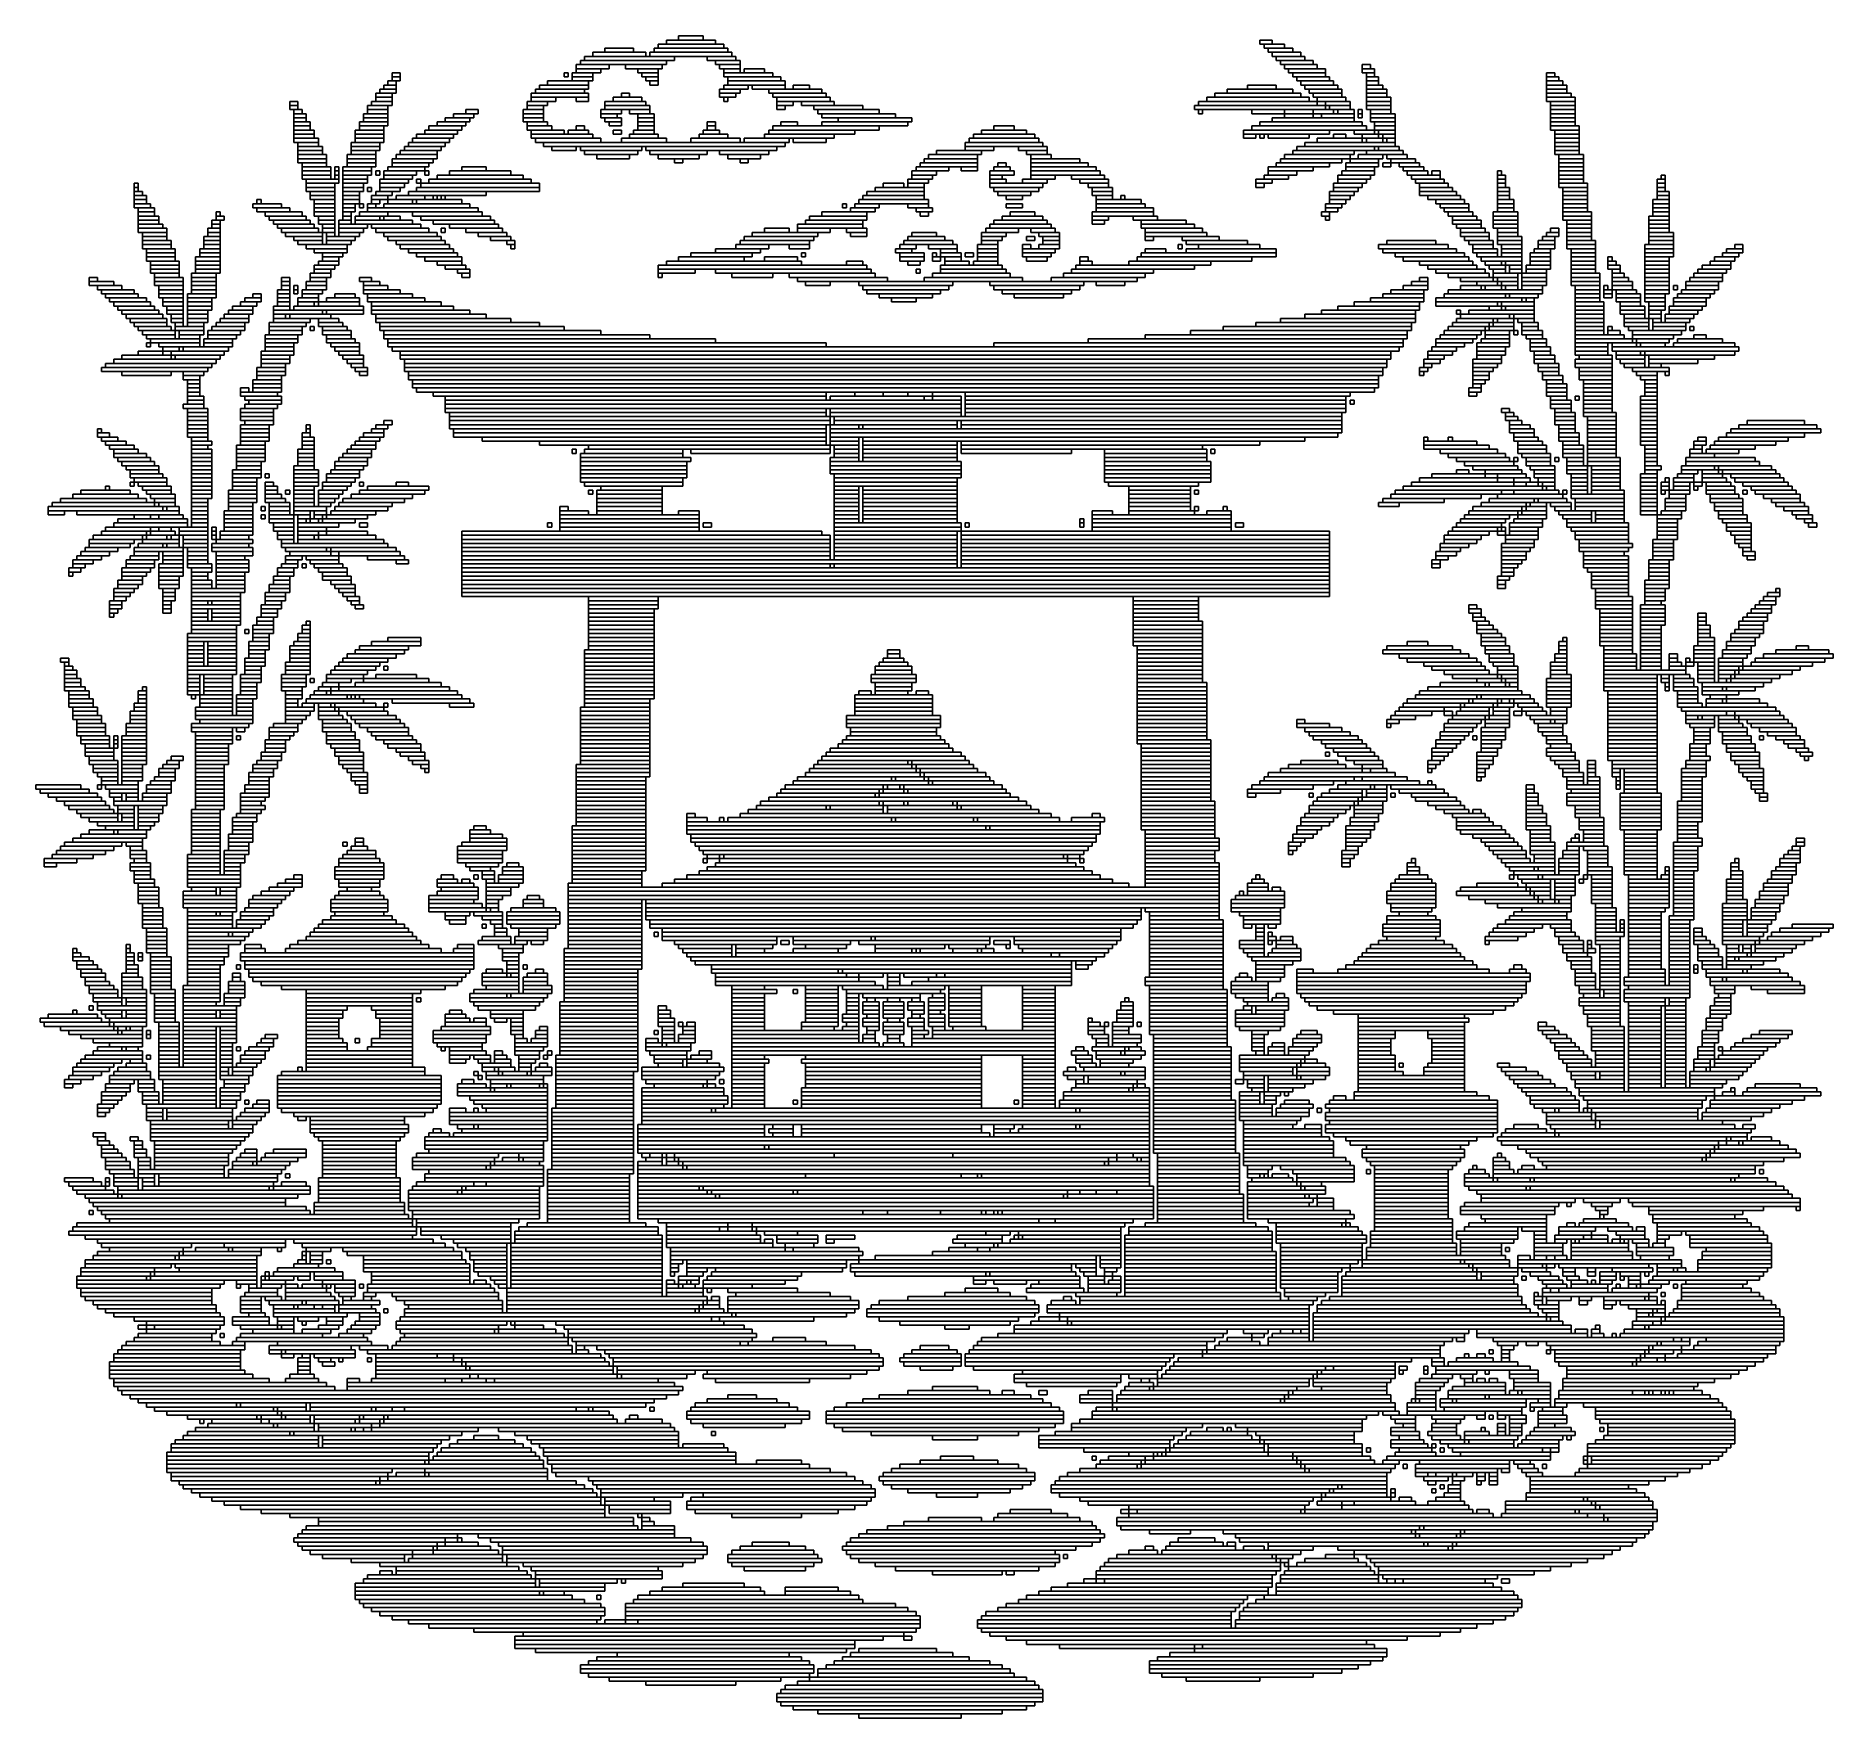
# Model space of a CAD drawing. Extents: x 292 to 731, y 307 to 718.
import ezdxf

# ---------------------------------------------------------------- set-up
doc = ezdxf.new("R2010")
doc.units = 0

msp = doc.modelspace()

# ---------------------------------------------------------------- linework, layer by layer
for p, q in [((444, 716), (460, 716)), ((444, 715), (444, 716)), ((446, 717), (458, 717)), ((446, 716), (446, 717)), ((458, 716), (446, 716)), ((449, 718), (455, 718)), ((449, 717), (449, 718)), ((455, 717), (449, 717)), ((455, 718), (455, 717)), ((458, 717), (458, 716)), ((460, 716), (460, 715)), ((591, 717), (594, 717)), ((591, 716), (591, 717)), ((594, 716), (591, 716)), ((592, 716), (597, 716)), ((592, 715), (592, 716)), ((594, 717), (594, 716)), ((597, 716), (597, 715)), ((425, 712), (446, 712)), ((425, 711), (425, 712)), ((426, 713), (448, 713)), ((426, 712), (426, 713)), ((448, 712), (426, 712)), ((428, 714), (441, 714)), ((428, 713), (428, 714)), ((441, 713), (428, 713)), ((431, 715), (438, 715)), ((431, 714), (431, 715)), ((438, 714), (431, 714)), ((438, 715), (438, 714)), ((441, 714), (441, 713)), ((442, 714), (462, 714)), ((442, 713), (442, 714)), ((462, 713), (442, 713)), ((443, 715), (461, 715)), ((443, 714), (443, 715)), ((461, 714), (443, 714)), ((460, 715), (444, 715)), ((446, 712), (446, 711)), ((448, 713), (448, 712)), ((456, 713), (463, 713)), ((456, 712), (456, 713)), ((463, 712), (456, 712)), ((458, 712), (464, 712)), ((458, 711), (458, 712)), ((461, 715), (461, 714)), ((462, 714), (462, 713)), ((463, 713), (463, 712)), ((464, 712), (464, 711)), ((597, 715), (592, 715)), ((593, 715), (599, 715)), ((593, 714), (593, 715)), ((599, 714), (593, 714)), ((594, 714), (601, 714)), ((594, 713), (594, 714)), ((601, 713), (594, 713)), ((595, 713), (602, 713)), ((595, 712), (595, 713)), ((602, 712), (595, 712)), ((596, 712), (604, 712)), ((596, 711), (596, 712)), ((599, 715), (599, 714)), ((601, 714), (601, 713)), ((602, 713), (602, 712)), ((604, 712), (604, 711)), ((378, 707), (380, 707)), ((378, 706), (378, 707)), ((379, 709), (381, 709)), ((379, 708), (379, 709)), ((381, 708), (379, 708)), ((379, 708), (381, 708)), ((379, 707), (379, 708)), ((381, 707), (379, 707)), ((380, 707), (380, 706)), ((381, 709), (381, 708)), ((381, 708), (381, 707)), ((417, 707), (427, 707)), ((417, 706), (417, 707)), ((421, 709), (422, 709)), ((421, 708), (421, 709)), ((422, 708), (421, 708)), ((422, 709), (422, 708)), ((423, 709), (428, 709)), ((423, 708), (423, 709)), ((428, 708), (423, 708)), ((423, 708), (428, 708)), ((423, 707), (423, 708)), ((428, 707), (423, 707)), ((424, 711), (432, 711)), ((424, 710), (424, 711)), ((432, 710), (424, 710)), ((424, 710), (430, 710)), ((424, 709), (424, 710)), ((430, 709), (424, 709)), ((446, 711), (425, 711)), ((427, 707), (427, 706)), ((428, 709), (428, 708)), ((428, 708), (428, 707)), ((430, 710), (430, 709)), ((432, 711), (432, 710)), ((436, 711), (445, 711)), ((436, 710), (436, 711)), ((445, 710), (436, 710)), ((439, 710), (444, 710)), ((439, 709), (439, 710)), ((444, 709), (439, 709)), ((440, 709), (444, 709)), ((440, 708), (440, 709)), ((444, 708), (440, 708)), ((441, 708), (444, 708)), ((441, 707), (441, 708)), ((444, 707), (441, 707)), ((442, 707), (444, 707)), ((442, 706), (442, 707)), ((444, 710), (444, 709)), ((444, 709), (444, 708)), ((444, 708), (444, 707)), ((444, 707), (444, 706)), ((445, 711), (445, 710)), ((464, 711), (458, 711)), ((459, 711), (464, 711)), ((459, 710), (459, 711)), ((464, 710), (459, 710)), ((460, 710), (464, 710)), ((460, 709), (460, 710)), ((464, 709), (460, 709)), ((460, 709), (472, 709)), ((460, 708), (460, 709)), ((472, 708), (460, 708)), ((461, 708), (474, 708)), ((461, 707), (461, 708)), ((474, 707), (461, 707)), ((461, 707), (475, 707)), ((461, 706), (461, 707)), ((464, 711), (464, 710)), ((464, 710), (464, 709)), ((465, 710), (470, 710)), ((465, 709), (465, 710)), ((470, 709), (465, 709)), ((470, 710), (470, 709)), ((472, 709), (472, 708)), ((474, 708), (474, 707)), ((475, 707), (475, 706)), ((604, 711), (596, 711)), ((597, 711), (605, 711)), ((597, 710), (597, 711)), ((605, 710), (597, 710)), ((598, 710), (607, 710)), ((598, 709), (598, 710)), ((607, 709), (598, 709)), ((599, 709), (607, 709)), ((599, 708), (599, 709)), ((607, 708), (599, 708)), ((600, 708), (608, 708)), ((600, 707), (600, 708)), ((608, 707), (600, 707)), ((601, 707), (609, 707)), ((601, 706), (601, 707)), ((605, 711), (605, 710)), ((607, 710), (607, 709)), ((607, 709), (607, 708)), ((608, 708), (608, 707)), ((609, 707), (609, 706)), ((616, 711), (618, 711)), ((616, 710), (616, 711)), ((618, 710), (616, 710)), ((616, 710), (619, 710)), ((616, 709), (616, 710)), ((619, 709), (616, 709)), ((617, 709), (619, 709)), ((617, 708), (617, 709)), ((619, 708), (617, 708)), ((617, 708), (620, 708)), ((617, 707), (617, 708)), ((620, 707), (617, 707)), ((617, 707), (620, 707)), ((617, 706), (617, 707)), ((618, 711), (618, 710)), ((619, 710), (619, 709)), ((619, 709), (619, 708)), ((620, 708), (620, 707)), ((620, 707), (620, 706)), ((661, 709), (663, 709)), ((661, 708), (661, 709)), ((663, 708), (661, 708)), ((661, 708), (664, 708)), ((661, 707), (661, 708)), ((664, 707), (661, 707)), ((661, 707), (665, 707)), ((661, 706), (661, 707)), ((663, 709), (663, 708)), ((664, 708), (664, 707)), ((665, 707), (665, 706)), ((375, 704), (379, 704)), ((375, 703), (375, 704)), ((379, 703), (375, 703)), ((375, 703), (379, 703)), ((375, 702), (375, 703)), ((376, 705), (380, 705)), ((376, 704), (376, 705)), ((380, 704), (376, 704)), ((377, 706), (380, 706)), ((377, 705), (377, 706)), ((380, 705), (377, 705)), ((380, 706), (378, 706)), ((379, 704), (379, 703)), ((379, 703), (379, 702)), ((380, 706), (380, 705)), ((380, 705), (380, 704)), ((413, 704), (427, 704)), ((413, 703), (413, 704)), ((427, 703), (413, 703)), ((413, 703), (419, 703)), ((413, 702), (413, 703)), ((414, 705), (426, 705)), ((414, 704), (414, 705)), ((426, 704), (414, 704)), ((415, 706), (427, 706)), ((415, 705), (415, 706)), ((427, 705), (415, 705)), ((427, 706), (417, 706)), ((419, 703), (419, 702)), ((424, 703), (427, 703)), ((424, 702), (424, 703)), ((426, 705), (426, 704)), ((427, 706), (427, 705)), ((427, 704), (427, 703)), ((427, 703), (427, 702)), ((433, 703), (440, 703)), ((433, 702), (433, 703)), ((435, 704), (437, 704)), ((435, 703), (435, 704)), ((437, 703), (435, 703)), ((437, 704), (437, 703)), ((440, 703), (440, 702)), ((444, 706), (442, 706)), ((459, 705), (464, 705)), ((459, 704), (459, 705)), ((464, 704), (459, 704)), ((459, 704), (463, 704)), ((459, 703), (459, 704)), ((463, 703), (459, 703)), ((460, 706), (466, 706)), ((460, 705), (460, 706)), ((466, 705), (460, 705)), ((460, 703), (461, 703)), ((460, 702), (460, 703)), ((475, 706), (461, 706)), ((461, 703), (461, 702)), ((463, 704), (463, 703)), ((464, 705), (464, 704)), ((466, 706), (466, 705)), ((467, 706), (475, 706)), ((467, 705), (467, 706)), ((475, 705), (467, 705)), ((471, 705), (484, 705)), ((471, 704), (471, 705)), ((484, 704), (471, 704)), ((472, 704), (485, 704)), ((472, 703), (472, 704)), ((485, 703), (472, 703)), ((473, 703), (486, 703)), ((473, 702), (473, 703)), ((475, 706), (475, 705)), ((477, 706), (481, 706)), ((477, 705), (477, 706)), ((481, 705), (477, 705)), ((481, 706), (481, 705)), ((484, 705), (484, 704)), ((485, 704), (485, 703)), ((486, 703), (486, 702)), ((578, 703), (603, 703)), ((578, 702), (578, 703)), ((580, 704), (601, 704)), ((580, 703), (580, 704)), ((601, 703), (580, 703)), ((583, 705), (599, 705)), ((583, 704), (583, 705)), ((599, 704), (583, 704)), ((588, 706), (595, 706)), ((588, 705), (588, 706)), ((595, 705), (588, 705)), ((595, 706), (595, 705)), ((599, 705), (599, 704)), ((609, 706), (601, 706)), ((601, 704), (601, 703)), ((602, 706), (610, 706)), ((602, 705), (602, 706)), ((610, 705), (602, 705)), ((603, 705), (611, 705)), ((603, 704), (603, 705)), ((611, 704), (603, 704)), ((603, 703), (603, 702)), ((604, 704), (611, 704)), ((604, 703), (604, 704)), ((611, 703), (604, 703)), ((605, 703), (612, 703)), ((605, 702), (605, 703)), ((610, 706), (610, 705)), ((611, 705), (611, 704)), ((611, 704), (611, 703)), ((612, 703), (612, 702)), ((620, 706), (617, 706)), ((617, 706), (621, 706)), ((617, 705), (617, 706)), ((621, 705), (617, 705)), ((617, 705), (622, 705)), ((617, 704), (617, 705)), ((622, 704), (617, 704)), ((617, 704), (622, 704)), ((617, 703), (617, 704)), ((622, 703), (617, 703)), ((617, 703), (623, 703)), ((617, 702), (617, 703)), ((621, 706), (621, 705)), ((622, 705), (622, 704)), ((622, 704), (622, 703)), ((623, 703), (623, 702)), ((665, 706), (661, 706)), ((661, 706), (666, 706)), ((661, 705), (661, 706)), ((666, 705), (661, 705)), ((661, 705), (666, 705)), ((661, 704), (661, 705)), ((666, 704), (661, 704)), ((661, 704), (667, 704)), ((661, 703), (661, 704)), ((667, 703), (661, 703)), ((661, 703), (668, 703)), ((661, 702), (661, 703)), ((666, 706), (666, 705)), ((666, 705), (666, 704)), ((667, 704), (667, 703)), ((668, 703), (668, 702)), ((354, 702), (356, 702)), ((354, 701), (354, 702)), ((356, 701), (354, 701)), ((354, 701), (356, 701)), ((354, 700), (354, 701)), ((356, 700), (354, 700)), ((355, 700), (357, 700)), ((355, 699), (355, 700)), ((357, 699), (355, 699)), ((355, 699), (358, 699)), ((355, 698), (355, 699)), ((356, 702), (356, 701)), ((356, 701), (356, 700)), ((357, 700), (357, 699)), ((358, 699), (358, 698)), ((372, 699), (378, 699)), ((372, 698), (372, 699)), ((373, 701), (378, 701)), ((373, 700), (373, 701)), ((378, 700), (373, 700)), ((373, 700), (378, 700)), ((373, 699), (373, 700)), ((378, 699), (373, 699)), ((374, 702), (379, 702)), ((374, 701), (374, 702)), ((379, 701), (374, 701)), ((379, 702), (375, 702)), ((378, 701), (378, 700)), ((378, 700), (378, 699)), ((378, 699), (378, 698)), ((379, 702), (379, 701)), ((394, 699), (399, 699)), ((394, 698), (394, 699)), ((397, 700), (400, 700)), ((397, 699), (397, 700)), ((400, 699), (397, 699)), ((399, 699), (399, 698)), ((400, 700), (400, 699)), ((411, 700), (416, 700)), ((411, 699), (411, 700)), ((416, 699), (411, 699)), ((411, 699), (416, 699)), ((411, 698), (411, 699)), ((412, 702), (417, 702)), ((412, 701), (412, 702)), ((417, 701), (412, 701)), ((412, 701), (416, 701)), ((412, 700), (412, 701)), ((416, 700), (412, 700)), ((419, 702), (413, 702)), ((416, 701), (416, 700)), ((416, 700), (416, 699)), ((416, 699), (416, 698)), ((417, 702), (417, 701)), ((427, 702), (424, 702)), ((430, 700), (435, 700)), ((430, 699), (430, 700)), ((435, 699), (430, 699)), ((430, 699), (434, 699)), ((430, 698), (430, 699)), ((431, 702), (441, 702)), ((431, 701), (431, 702)), ((441, 701), (431, 701)), ((431, 701), (442, 701)), ((431, 700), (431, 701)), ((442, 700), (431, 700)), ((440, 702), (433, 702)), ((434, 699), (434, 698)), ((435, 700), (435, 699)), ((437, 700), (442, 700)), ((437, 699), (437, 700)), ((442, 699), (437, 699)), ((439, 699), (443, 699)), ((439, 698), (439, 699)), ((441, 702), (441, 701)), ((442, 701), (442, 700)), ((442, 700), (442, 699)), ((443, 699), (443, 698)), ((461, 702), (460, 702)), ((486, 702), (473, 702)), ((473, 702), (477, 702)), ((473, 701), (473, 702)), ((477, 701), (473, 701)), ((473, 701), (475, 701)), ((473, 700), (473, 701)), ((475, 700), (473, 700)), ((475, 701), (475, 700)), ((477, 702), (477, 701)), ((479, 702), (487, 702)), ((479, 701), (479, 702)), ((487, 701), (479, 701)), ((482, 701), (494, 701)), ((482, 700), (482, 701)), ((494, 700), (482, 700)), ((483, 700), (498, 700)), ((483, 699), (483, 700)), ((498, 699), (483, 699)), ((484, 699), (502, 699)), ((484, 698), (484, 699)), ((487, 702), (487, 701)), ((494, 701), (494, 700)), ((498, 700), (498, 699)), ((502, 699), (502, 698)), ((575, 701), (607, 701)), ((575, 700), (575, 701)), ((607, 700), (575, 700)), ((576, 702), (605, 702)), ((576, 701), (576, 702)), ((605, 701), (576, 701)), ((576, 700), (577, 700)), ((576, 699), (576, 700)), ((577, 699), (576, 699)), ((577, 700), (577, 699)), ((603, 702), (578, 702)), ((589, 700), (597, 700)), ((589, 699), (589, 700)), ((597, 699), (589, 699)), ((597, 700), (597, 699)), ((597, 699), (604, 699)), ((597, 698), (597, 699)), ((604, 700), (609, 700)), ((604, 699), (604, 700)), ((609, 699), (604, 699)), ((604, 699), (604, 698)), ((612, 702), (605, 702)), ((605, 702), (605, 701)), ((606, 699), (614, 699)), ((606, 698), (606, 699)), ((607, 702), (613, 702)), ((607, 701), (607, 702)), ((613, 701), (607, 701)), ((607, 701), (607, 700)), ((608, 701), (613, 701)), ((608, 700), (608, 701)), ((613, 700), (608, 700)), ((609, 700), (609, 699)), ((610, 700), (614, 700)), ((610, 699), (610, 700)), ((614, 699), (610, 699)), ((613, 702), (613, 701)), ((613, 701), (613, 700)), ((614, 700), (614, 699)), ((614, 699), (614, 698)), ((615, 700), (616, 700)), ((615, 699), (615, 700)), ((616, 699), (615, 699)), ((615, 699), (616, 699)), ((615, 698), (615, 699)), ((616, 700), (616, 699)), ((616, 699), (616, 698)), ((623, 702), (617, 702)), ((617, 702), (623, 702)), ((617, 701), (617, 702)), ((623, 701), (617, 701)), ((617, 701), (623, 701)), ((617, 700), (617, 701)), ((623, 700), (617, 700)), ((618, 700), (623, 700)), ((618, 699), (618, 700)), ((623, 699), (618, 699)), ((618, 699), (624, 699)), ((618, 698), (618, 699)), ((623, 702), (623, 701)), ((623, 701), (623, 700)), ((623, 700), (623, 699)), ((624, 699), (624, 698)), ((668, 702), (661, 702)), ((662, 702), (668, 702)), ((662, 701), (662, 702)), ((668, 701), (662, 701)), ((662, 701), (668, 701)), ((662, 700), (662, 701)), ((668, 700), (662, 700)), ((662, 700), (668, 700)), ((662, 699), (662, 700)), ((668, 699), (662, 699)), ((662, 699), (668, 699)), ((662, 698), (662, 699)), ((668, 702), (668, 701)), ((668, 701), (668, 700)), ((668, 700), (668, 699)), ((668, 699), (668, 698)), ((358, 698), (355, 698)), ((355, 698), (358, 698)), ((355, 697), (355, 698)), ((358, 697), (355, 697)), ((355, 697), (359, 697)), ((355, 696), (355, 697)), ((359, 696), (355, 696)), ((355, 696), (359, 696)), ((355, 695), (355, 696)), ((359, 695), (355, 695)), ((355, 695), (360, 695)), ((355, 694), (355, 695)), ((360, 694), (355, 694)), ((355, 694), (360, 694)), ((355, 693), (355, 694)), ((358, 698), (358, 697)), ((359, 697), (359, 696)), ((359, 696), (359, 695)), ((360, 695), (360, 694)), ((360, 694), (360, 693)), ((370, 695), (377, 695)), ((370, 694), (370, 695)), ((377, 694), (370, 694)), ((370, 694), (377, 694)), ((370, 693), (370, 694)), ((371, 697), (378, 697)), ((371, 696), (371, 697)), ((378, 696), (371, 696)), ((371, 696), (377, 696)), ((371, 695), (371, 696)), ((377, 695), (371, 695)), ((378, 698), (372, 698)), ((372, 698), (378, 698)), ((372, 697), (372, 698)), ((378, 697), (372, 697)), ((377, 696), (377, 695)), ((377, 695), (377, 694)), ((377, 694), (377, 693)), ((378, 698), (378, 697)), ((378, 697), (378, 696)), ((385, 694), (394, 694)), ((385, 693), (385, 694)), ((387, 695), (395, 695)), ((387, 694), (387, 695)), ((395, 694), (387, 694)), ((388, 696), (396, 696)), ((388, 695), (388, 696)), ((396, 695), (388, 695)), ((390, 697), (397, 697)), ((390, 696), (390, 697)), ((397, 696), (390, 696)), ((392, 698), (398, 698)), ((392, 697), (392, 698)), ((398, 697), (392, 697)), ((399, 698), (394, 698)), ((394, 694), (394, 693)), ((395, 695), (395, 694)), ((396, 696), (396, 695)), ((397, 697), (397, 696)), ((398, 698), (398, 697)), ((416, 698), (411, 698)), ((411, 698), (416, 698)), ((411, 697), (411, 698)), ((416, 697), (411, 697)), ((412, 697), (417, 697)), ((412, 696), (412, 697)), ((417, 696), (412, 696)), ((412, 696), (418, 696)), ((412, 695), (412, 696)), ((418, 695), (412, 695)), ((413, 695), (421, 695)), ((413, 694), (413, 695)), ((421, 694), (413, 694)), ((413, 694), (428, 694)), ((413, 693), (413, 694)), ((416, 698), (416, 697)), ((417, 697), (417, 696)), ((418, 696), (418, 695)), ((421, 695), (421, 694)), ((422, 695), (427, 695)), ((422, 694), (422, 695)), ((427, 694), (422, 694)), ((424, 696), (426, 696)), ((424, 695), (424, 696)), ((426, 695), (424, 695)), ((426, 696), (426, 695)), ((427, 695), (427, 694)), ((428, 694), (428, 693)), ((434, 698), (430, 698)), ((431, 698), (435, 698)), ((431, 697), (431, 698)), ((435, 697), (431, 697)), ((432, 697), (435, 697)), ((432, 696), (432, 697)), ((435, 696), (432, 696)), ((433, 695), (435, 695)), ((433, 694), (433, 695)), ((435, 694), (433, 694)), ((435, 698), (435, 697)), ((435, 697), (435, 696)), ((435, 695), (435, 694)), ((437, 694), (444, 694)), ((437, 693), (437, 694)), ((438, 695), (443, 695)), ((438, 694), (438, 695)), ((443, 694), (438, 694)), ((443, 698), (439, 698)), ((439, 698), (443, 698)), ((439, 697), (439, 698)), ((443, 697), (439, 697)), ((439, 697), (443, 697)), ((439, 696), (439, 697)), ((443, 696), (439, 696)), ((439, 696), (443, 696)), ((439, 695), (439, 696)), ((443, 695), (439, 695)), ((443, 698), (443, 697)), ((443, 697), (443, 696)), ((443, 696), (443, 695)), ((443, 695), (443, 694)), ((444, 694), (444, 693)), ((454, 694), (461, 694)), ((454, 693), (454, 694)), ((455, 695), (459, 695)), ((455, 694), (455, 695)), ((459, 694), (455, 694)), ((456, 697), (458, 697)), ((456, 696), (456, 697)), ((458, 696), (456, 696)), ((456, 696), (458, 696)), ((456, 695), (456, 696)), ((458, 695), (456, 695)), ((458, 697), (458, 696)), ((458, 696), (458, 695)), ((459, 695), (459, 694)), ((461, 694), (461, 693)), ((470, 694), (487, 694)), ((470, 693), (470, 694)), ((471, 695), (492, 695)), ((471, 694), (471, 695)), ((492, 694), (471, 694)), ((472, 696), (498, 696)), ((472, 695), (472, 696)), ((498, 695), (472, 695)), ((474, 697), (478, 697)), ((474, 696), (474, 697)), ((478, 696), (474, 696)), ((478, 697), (478, 696)), ((502, 698), (484, 698)), ((484, 697), (505, 697)), ((484, 696), (484, 697)), ((505, 696), (484, 696)), ((487, 694), (487, 693)), ((488, 698), (506, 698)), ((488, 697), (488, 698)), ((506, 697), (488, 697)), ((492, 695), (492, 694)), ((498, 696), (498, 695)), ((505, 697), (505, 696)), ((506, 698), (506, 697)), ((521, 694), (536, 694)), ((521, 693), (521, 694)), ((523, 695), (534, 695)), ((523, 694), (523, 695)), ((534, 694), (523, 694)), ((526, 696), (531, 696)), ((526, 695), (526, 696)), ((531, 695), (526, 695)), ((531, 696), (531, 695)), ((534, 695), (534, 694)), ((536, 694), (536, 693)), ((587, 695), (608, 695)), ((587, 694), (587, 695)), ((608, 694), (587, 694)), ((587, 694), (590, 694)), ((587, 693), (587, 694)), ((589, 696), (617, 696)), ((589, 695), (589, 696)), ((617, 695), (589, 695)), ((590, 694), (590, 693)), ((591, 697), (616, 697)), ((591, 696), (591, 697)), ((616, 696), (591, 696)), ((591, 694), (592, 694)), ((591, 693), (591, 694)), ((592, 694), (592, 693)), ((593, 694), (603, 694)), ((593, 693), (593, 694)), ((594, 698), (614, 698)), ((594, 697), (594, 698)), ((614, 697), (594, 697)), ((604, 698), (597, 698)), ((603, 694), (603, 693)), ((614, 698), (606, 698)), ((608, 695), (608, 694)), ((609, 694), (612, 694)), ((609, 693), (609, 694)), ((612, 694), (612, 693)), ((614, 698), (614, 697)), ((614, 695), (619, 695)), ((614, 694), (614, 695)), ((619, 694), (614, 694)), ((616, 698), (615, 698)), ((616, 697), (616, 696)), ((616, 694), (620, 694)), ((616, 693), (616, 694)), ((617, 696), (617, 695)), ((624, 698), (618, 698)), ((618, 698), (624, 698)), ((618, 697), (618, 698)), ((624, 697), (618, 697)), ((619, 697), (624, 697)), ((619, 696), (619, 697)), ((624, 696), (619, 696)), ((619, 696), (624, 696)), ((619, 695), (619, 696)), ((624, 695), (619, 695)), ((619, 695), (619, 694)), ((620, 695), (624, 695)), ((620, 694), (620, 695)), ((624, 694), (620, 694)), ((620, 694), (620, 693)), ((621, 694), (624, 694)), ((621, 693), (621, 694)), ((624, 698), (624, 697)), ((624, 697), (624, 696)), ((624, 696), (624, 695)), ((624, 695), (624, 694)), ((624, 694), (624, 693)), ((668, 698), (662, 698)), ((662, 698), (668, 698)), ((662, 697), (662, 698)), ((668, 697), (662, 697)), ((662, 697), (668, 697)), ((662, 696), (662, 697)), ((668, 696), (662, 696)), ((662, 696), (669, 696)), ((662, 695), (662, 696)), ((669, 695), (662, 695)), ((663, 695), (669, 695)), ((663, 694), (663, 695)), ((669, 694), (663, 694)), ((663, 694), (669, 694)), ((663, 693), (663, 694)), ((668, 698), (668, 697)), ((668, 697), (668, 696)), ((669, 696), (669, 695)), ((669, 695), (669, 694)), ((669, 694), (669, 693)), ((360, 693), (355, 693)), ((355, 693), (361, 693)), ((355, 692), (355, 693)), ((361, 692), (355, 692)), ((356, 692), (361, 692)), ((356, 691), (356, 692)), ((361, 691), (356, 691)), ((356, 691), (362, 691)), ((356, 690), (356, 691)), ((362, 690), (356, 690)), ((356, 690), (362, 690)), ((356, 689), (356, 690)), ((361, 693), (361, 692)), ((361, 692), (361, 691)), ((362, 691), (362, 690)), ((362, 690), (362, 689)), ((369, 692), (376, 692)), ((369, 691), (369, 692)), ((376, 691), (369, 691)), ((369, 691), (376, 691)), ((369, 690), (369, 691)), ((376, 690), (369, 690)), ((369, 690), (375, 690)), ((369, 689), (369, 690)), ((377, 693), (370, 693)), ((370, 693), (377, 693)), ((370, 692), (370, 693)), ((377, 692), (370, 692)), ((375, 690), (375, 689)), ((376, 692), (376, 691)), ((376, 691), (376, 690)), ((377, 693), (377, 692)), ((381, 690), (390, 690)), ((381, 689), (381, 690)), ((382, 691), (391, 691)), ((382, 690), (382, 691)), ((391, 690), (382, 690)), ((383, 692), (392, 692)), ((383, 691), (383, 692)), ((392, 691), (383, 691)), ((384, 693), (393, 693)), ((384, 692), (384, 693)), ((393, 692), (384, 692)), ((394, 693), (385, 693)), ((390, 690), (390, 689)), ((391, 691), (391, 690)), ((392, 692), (392, 691)), ((393, 693), (393, 692)), ((428, 693), (413, 693)), ((414, 693), (430, 693)), ((414, 692), (414, 693)), ((430, 692), (414, 692)), ((416, 692), (475, 692)), ((416, 691), (416, 692)), ((475, 691), (416, 691)), ((418, 691), (424, 691)), ((418, 690), (418, 691)), ((424, 690), (418, 690)), ((424, 691), (424, 690)), ((425, 691), (440, 691)), ((425, 690), (425, 691)), ((440, 690), (425, 690)), ((426, 690), (439, 690)), ((426, 689), (426, 690)), ((430, 693), (430, 692)), ((435, 693), (446, 693)), ((435, 692), (435, 693)), ((446, 692), (435, 692)), ((444, 693), (437, 693)), ((439, 690), (439, 689)), ((440, 691), (440, 690)), ((441, 691), (473, 691)), ((441, 690), (441, 691)), ((473, 690), (441, 690)), ((442, 690), (456, 690)), ((442, 689), (442, 690)), ((446, 693), (446, 692)), ((452, 693), (464, 693)), ((452, 692), (452, 693)), ((464, 692), (452, 692)), ((461, 693), (454, 693)), ((456, 690), (456, 689)), ((459, 690), (471, 690)), ((459, 689), (459, 690)), ((464, 693), (464, 692)), ((465, 693), (476, 693)), ((465, 692), (465, 693)), ((476, 692), (465, 692)), ((487, 693), (470, 693)), ((471, 690), (471, 689)), ((473, 691), (473, 690)), ((475, 692), (475, 691)), ((476, 693), (476, 692)), ((477, 693), (485, 693)), ((477, 692), (477, 693)), ((485, 692), (477, 692)), ((485, 693), (485, 692)), ((512, 690), (523, 690)), ((512, 689), (512, 690)), ((519, 692), (538, 692)), ((519, 691), (519, 692)), ((538, 691), (519, 691)), ((519, 691), (526, 691)), ((519, 690), (519, 691)), ((526, 690), (519, 690)), ((520, 693), (537, 693)), ((520, 692), (520, 693)), ((537, 692), (520, 692)), ((536, 693), (521, 693)), ((523, 690), (523, 689)), ((526, 691), (526, 690)), ((532, 691), (539, 691)), ((532, 690), (532, 691)), ((539, 690), (532, 690)), ((534, 690), (539, 690)), ((534, 689), (534, 690)), ((537, 693), (537, 692)), ((538, 692), (538, 691)), ((539, 691), (539, 690)), ((539, 690), (539, 689)), ((590, 693), (587, 693)), ((592, 693), (591, 693)), ((603, 693), (593, 693)), ((599, 690), (614, 690)), ((599, 689), (599, 690)), ((600, 691), (619, 691)), ((600, 690), (600, 691)), ((619, 690), (600, 690)), ((602, 692), (624, 692)), ((602, 691), (602, 692)), ((624, 691), (602, 691)), ((605, 693), (616, 693)), ((605, 692), (605, 693)), ((616, 692), (605, 692)), ((612, 693), (609, 693)), ((614, 690), (614, 689)), ((620, 693), (616, 693)), ((616, 693), (616, 692)), ((617, 693), (621, 693)), ((617, 692), (617, 693)), ((621, 692), (617, 692)), ((617, 690), (626, 690)), ((617, 689), (617, 690)), ((619, 691), (619, 690)), ((620, 691), (625, 691)), ((620, 690), (620, 691)), ((625, 690), (620, 690)), ((624, 693), (621, 693)), ((621, 693), (621, 692)), ((622, 693), (624, 693)), ((622, 692), (622, 693)), ((624, 692), (622, 692)), ((624, 693), (624, 692)), ((624, 692), (624, 691)), ((625, 691), (625, 690)), ((626, 690), (626, 689)), ((669, 693), (663, 693)), ((663, 693), (669, 693)), ((663, 692), (663, 693)), ((669, 692), (663, 692)), ((663, 692), (669, 692)), ((663, 691), (663, 692)), ((669, 691), (663, 691)), ((663, 691), (669, 691)), ((663, 690), (663, 691)), ((669, 690), (663, 690)), ((663, 690), (669, 690)), ((663, 689), (663, 690)), ((669, 693), (669, 692)), ((669, 692), (669, 691)), ((669, 691), (669, 690)), ((669, 690), (669, 689)), ((362, 689), (356, 689)), ((356, 689), (363, 689)), ((356, 688), (356, 689)), ((363, 688), (356, 688)), ((356, 688), (363, 688)), ((356, 687), (356, 688)), ((363, 687), (356, 687)), ((357, 687), (363, 687)), ((357, 686), (357, 687)), ((363, 686), (357, 686)), ((357, 686), (364, 686)), ((357, 685), (357, 686)), ((364, 685), (357, 685)), ((357, 685), (364, 685)), ((357, 684), (357, 685)), ((363, 689), (363, 688)), ((363, 688), (363, 687)), ((363, 687), (363, 686)), ((364, 686), (364, 685)), ((364, 685), (364, 684)), ((365, 686), (366, 686)), ((365, 685), (365, 686)), ((366, 685), (365, 685)), ((365, 685), (366, 685)), ((365, 684), (365, 685)), ((366, 686), (366, 685)), ((366, 685), (366, 684)), ((367, 686), (374, 686)), ((367, 685), (367, 686)), ((374, 685), (367, 685)), ((367, 685), (374, 685)), ((367, 684), (367, 685)), ((368, 689), (375, 689)), ((368, 688), (368, 689)), ((375, 688), (368, 688)), ((368, 688), (375, 688)), ((368, 687), (368, 688)), ((375, 687), (368, 687)), ((368, 687), (375, 687)), ((368, 686), (368, 687)), ((375, 686), (368, 686)), ((375, 689), (369, 689)), ((374, 686), (374, 685)), ((374, 685), (374, 684)), ((375, 689), (375, 688)), ((375, 688), (375, 687)), ((375, 687), (375, 686)), ((375, 685), (376, 685)), ((375, 684), (375, 685)), ((376, 685), (376, 684)), ((377, 685), (385, 685)), ((377, 684), (377, 685)), ((378, 686), (387, 686)), ((378, 685), (378, 686)), ((387, 685), (378, 685)), ((379, 688), (389, 688)), ((379, 687), (379, 688)), ((389, 687), (379, 687)), ((379, 687), (388, 687)), ((379, 686), (379, 687)), ((388, 686), (379, 686)), ((380, 689), (390, 689)), ((380, 688), (380, 689)), ((390, 688), (380, 688)), ((390, 689), (381, 689)), ((385, 685), (385, 684)), ((387, 686), (387, 685)), ((387, 685), (388, 685)), ((387, 684), (387, 685)), ((388, 687), (388, 686)), ((388, 685), (388, 684)), ((389, 688), (389, 687)), ((390, 689), (390, 688)), ((393, 685), (408, 685)), ((393, 684), (393, 685)), ((396, 686), (402, 686)), ((396, 685), (396, 686)), ((402, 685), (396, 685)), ((402, 686), (402, 685)), ((408, 685), (408, 684)), ((439, 689), (426, 689)), ((429, 689), (437, 689)), ((429, 688), (429, 689)), ((437, 688), (429, 688)), ((437, 689), (437, 688)), ((456, 689), (442, 689)), ((444, 689), (454, 689)), ((444, 688), (444, 689)), ((454, 688), (444, 688)), ((448, 688), (450, 688)), ((448, 687), (448, 688)), ((450, 687), (448, 687)), ((450, 688), (450, 687)), ((454, 689), (454, 688)), ((471, 689), (459, 689)), ((461, 689), (469, 689)), ((461, 688), (461, 689)), ((469, 688), (461, 688)), ((464, 688), (466, 688)), ((464, 687), (464, 688)), ((466, 687), (464, 687)), ((466, 688), (466, 687)), ((469, 689), (469, 688)), ((506, 685), (512, 685)), ((506, 684), (506, 685)), ((507, 686), (515, 686)), ((507, 685), (507, 686)), ((515, 685), (507, 685)), ((508, 687), (522, 687)), ((508, 686), (508, 687)), ((522, 686), (508, 686)), ((509, 688), (522, 688)), ((509, 687), (509, 688)), ((522, 687), (509, 687)), ((510, 689), (522, 689)), ((510, 688), (510, 689)), ((522, 688), (510, 688)), ((523, 689), (512, 689)), ((512, 685), (512, 684)), ((515, 686), (515, 685)), ((518, 686), (522, 686)), ((518, 685), (518, 686)), ((522, 685), (518, 685)), ((522, 689), (522, 688)), ((522, 688), (522, 687)), ((522, 687), (522, 686)), ((522, 686), (522, 685)), ((525, 685), (531, 685)), ((525, 684), (525, 685)), ((526, 686), (530, 686)), ((526, 685), (526, 686)), ((530, 685), (526, 685)), ((527, 687), (529, 687)), ((527, 686), (527, 687)), ((529, 686), (527, 686)), ((529, 687), (529, 686)), ((530, 686), (530, 685)), ((531, 685), (531, 684)), ((539, 689), (534, 689)), ((535, 689), (540, 689)), ((535, 688), (535, 689)), ((540, 688), (535, 688)), ((535, 688), (547, 688)), ((535, 687), (535, 688)), ((547, 687), (535, 687)), ((535, 687), (549, 687)), ((535, 686), (535, 687)), ((549, 686), (535, 686)), ((535, 686), (551, 686)), ((535, 685), (535, 686)), ((551, 685), (535, 685)), ((535, 685), (552, 685)), ((535, 684), (535, 685)), ((540, 689), (540, 688)), ((547, 688), (547, 687)), ((549, 687), (549, 686)), ((551, 686), (551, 685)), ((552, 685), (552, 684)), ((593, 686), (604, 686)), ((593, 685), (593, 686)), ((604, 685), (593, 685)), ((593, 685), (600, 685)), ((593, 684), (593, 685)), ((595, 687), (608, 687)), ((595, 686), (595, 687)), ((608, 686), (595, 686)), ((596, 688), (611, 688)), ((596, 687), (596, 688)), ((611, 687), (596, 687)), ((597, 689), (613, 689)), ((597, 688), (597, 689)), ((613, 688), (597, 688)), ((614, 689), (599, 689)), ((600, 685), (600, 684)), ((604, 686), (604, 685)), ((608, 687), (608, 686)), ((611, 688), (611, 687)), ((611, 685), (619, 685)), ((611, 684), (611, 685)), ((612, 687), (620, 687)), ((612, 686), (612, 687)), ((620, 686), (612, 686)), ((612, 686), (619, 686)), ((612, 685), (612, 686)), ((619, 685), (612, 685)), ((613, 689), (613, 688)), ((613, 688), (620, 688)), ((613, 687), (613, 688)), ((620, 687), (613, 687)), ((615, 689), (621, 689)), ((615, 688), (615, 689)), ((621, 688), (615, 688)), ((626, 689), (617, 689)), ((619, 686), (619, 685)), ((619, 685), (619, 684)), ((620, 688), (620, 687)), ((620, 687), (620, 686)), ((621, 689), (621, 688)), ((621, 687), (623, 687)), ((621, 686), (621, 687)), ((623, 686), (621, 686)), ((622, 689), (627, 689)), ((622, 688), (622, 689)), ((627, 688), (622, 688)), ((623, 688), (629, 688)), ((623, 687), (623, 688)), ((629, 687), (623, 687)), ((623, 687), (623, 686)), ((625, 687), (630, 687)), ((625, 686), (625, 687)), ((630, 686), (625, 686)), ((626, 686), (631, 686)), ((626, 685), (626, 686)), ((631, 685), (626, 685)), ((627, 689), (627, 688)), ((627, 685), (632, 685)), ((627, 684), (627, 685)), ((629, 688), (629, 687)), ((630, 687), (630, 686)), ((631, 686), (631, 685)), ((632, 685), (632, 684)), ((633, 685), (635, 685)), ((633, 684), (633, 685)), ((635, 685), (635, 684)), ((649, 685), (650, 685)), ((649, 684), (649, 685)), ((650, 685), (650, 684)), ((669, 689), (663, 689)), ((664, 689), (670, 689)), ((664, 688), (664, 689)), ((670, 688), (664, 688)), ((664, 688), (670, 688)), ((664, 687), (664, 688)), ((670, 687), (664, 687)), ((664, 687), (670, 687)), ((664, 686), (664, 687)), ((670, 686), (664, 686)), ((664, 686), (670, 686)), ((664, 685), (664, 686)), ((670, 685), (664, 685)), ((664, 685), (670, 685)), ((664, 684), (664, 685)), ((670, 689), (670, 688)), ((670, 688), (670, 687)), ((670, 687), (670, 686)), ((670, 686), (670, 685)), ((670, 685), (670, 684)), ((316, 682), (317, 682)), ((316, 681), (316, 682)), ((317, 681), (316, 681)), ((316, 681), (317, 681)), ((316, 680), (316, 681)), ((317, 682), (317, 681)), ((317, 681), (317, 680)), ((364, 684), (357, 684)), ((357, 684), (364, 684)), ((357, 683), (357, 684)), ((364, 683), (357, 683)), ((358, 683), (366, 683)), ((358, 682), (358, 683)), ((366, 682), (358, 682)), ((358, 682), (365, 682)), ((358, 681), (358, 682)), ((365, 681), (358, 681)), ((358, 681), (365, 681)), ((358, 680), (358, 681)), ((364, 684), (364, 683)), ((366, 684), (365, 684)), ((365, 684), (366, 684)), ((365, 683), (365, 684)), ((366, 683), (365, 683)), ((365, 682), (365, 681)), ((365, 681), (365, 680)), ((366, 684), (366, 683)), ((366, 683), (366, 682)), ((374, 684), (367, 684)), ((367, 684), (373, 684)), ((367, 683), (367, 684)), ((373, 683), (367, 683)), ((367, 683), (373, 683)), ((367, 682), (367, 683)), ((373, 682), (367, 682)), ((367, 682), (372, 682)), ((367, 681), (367, 682)), ((372, 681), (367, 681)), ((367, 681), (372, 681)), ((367, 680), (367, 681)), ((372, 682), (372, 681)), ((372, 681), (372, 680)), ((373, 684), (373, 683)), ((373, 683), (373, 682)), ((373, 681), (374, 681)), ((373, 680), (373, 681)), ((374, 681), (374, 680)), ((376, 684), (375, 684)), ((376, 683), (383, 683)), ((376, 682), (376, 683)), ((383, 682), (376, 682)), ((376, 682), (382, 682)), ((376, 681), (376, 682)), ((382, 681), (376, 681)), ((376, 681), (381, 681)), ((376, 680), (376, 681)), ((385, 684), (377, 684)), ((377, 684), (384, 684)), ((377, 683), (377, 684)), ((384, 683), (377, 683)), ((381, 681), (381, 680)), ((382, 682), (382, 681)), ((383, 683), (383, 682)), ((384, 684), (384, 683)), ((385, 683), (386, 683)), ((385, 682), (385, 683)), ((386, 682), (385, 682)), ((385, 681), (415, 681)), ((385, 680), (385, 681)), ((386, 683), (386, 682)), ((386, 682), (415, 682)), ((386, 681), (386, 682)), ((415, 681), (386, 681)), ((388, 684), (387, 684)), ((388, 683), (413, 683)), ((388, 682), (388, 683)), ((413, 682), (388, 682)), ((390, 684), (411, 684)), ((390, 683), (390, 684)), ((411, 683), (390, 683)), ((408, 684), (393, 684)), ((411, 684), (411, 683)), ((413, 683), (413, 682)), ((415, 682), (415, 681)), ((415, 681), (415, 680)), ((497, 681), (509, 681)), ((497, 680), (497, 681)), ((499, 682), (504, 682)), ((499, 681), (499, 682)), ((504, 681), (499, 681)), ((504, 682), (504, 681)), ((505, 683), (510, 683)), ((505, 682), (505, 683)), ((510, 682), (505, 682)), ((505, 682), (509, 682)), ((505, 681), (505, 682)), ((509, 681), (505, 681)), ((512, 684), (506, 684)), ((506, 684), (511, 684)), ((506, 683), (506, 684)), ((511, 683), (506, 683)), ((509, 682), (509, 681)), ((509, 681), (509, 680)), ((510, 683), (510, 682)), ((511, 684), (511, 683)), ((531, 684), (525, 684)), ((525, 684), (528, 684)), ((525, 683), (525, 684)), ((528, 683), (525, 683)), ((525, 683), (529, 683)), ((525, 682), (525, 683)), ((529, 682), (525, 682)), ((525, 682), (538, 682)), ((525, 681), (525, 682)), ((538, 681), (525, 681)), ((526, 681), (537, 681)), ((526, 680), (526, 681)), ((528, 684), (528, 683)), ((529, 683), (529, 682)), ((533, 683), (539, 683)), ((533, 682), (533, 683)), ((539, 682), (533, 682)), ((552, 684), (535, 684)), ((535, 684), (541, 684)), ((535, 683), (535, 684)), ((541, 683), (535, 683)), ((537, 681), (537, 680)), ((538, 682), (538, 681)), ((539, 683), (539, 682)), ((541, 684), (541, 683)), ((545, 684), (553, 684)), ((545, 683), (545, 684)), ((553, 683), (545, 683)), ((547, 683), (554, 683)), ((547, 682), (547, 683)), ((554, 682), (547, 682)), ((549, 682), (554, 682)), ((549, 681), (549, 682)), ((554, 681), (549, 681)), ((550, 681), (555, 681)), ((550, 680), (550, 681)), ((553, 684), (553, 683)), ((554, 683), (554, 682)), ((554, 682), (554, 681)), ((555, 681), (555, 680)), ((590, 683), (594, 683)), ((590, 682), (590, 683)), ((594, 682), (590, 682)), ((590, 682), (592, 682)), ((590, 681), (590, 682)), ((592, 681), (590, 681)), ((592, 684), (598, 684)), ((592, 683), (592, 684)), ((598, 683), (592, 683)), ((592, 682), (592, 681)), ((600, 684), (593, 684)), ((594, 683), (594, 682)), ((598, 684), (598, 683)), ((609, 682), (616, 682)), ((609, 681), (609, 682)), ((616, 681), (609, 681)), ((609, 681), (615, 681)), ((609, 680), (609, 681)), ((610, 684), (618, 684)), ((610, 683), (610, 684)), ((618, 683), (610, 683)), ((610, 683), (617, 683)), ((610, 682), (610, 683)), ((617, 682), (610, 682)), ((619, 684), (611, 684)), ((615, 681), (615, 680)), ((616, 682), (616, 681)), ((617, 683), (617, 682)), ((618, 684), (618, 683)), ((632, 684), (627, 684)), ((628, 684), (635, 684)), ((628, 683), (628, 684)), ((635, 683), (628, 683)), ((629, 683), (636, 683)), ((629, 682), (629, 683)), ((636, 682), (629, 682)), ((630, 682), (637, 682)), ((630, 681), (630, 682)), ((637, 681), (630, 681)), ((630, 681), (638, 681)), ((630, 680), (630, 681)), ((635, 684), (633, 684)), ((635, 684), (635, 683)), ((636, 683), (636, 682)), ((637, 682), (637, 681)), ((638, 681), (638, 680)), ((650, 684), (649, 684)), ((649, 684), (651, 684)), ((649, 683), (649, 684)), ((651, 683), (649, 683)), ((649, 683), (651, 683)), ((649, 682), (649, 683)), ((651, 682), (649, 682)), ((649, 682), (651, 682)), ((649, 681), (649, 682)), ((651, 681), (649, 681)), ((649, 681), (652, 681)), ((649, 680), (649, 681)), ((651, 684), (651, 683)), ((651, 683), (651, 682)), ((651, 682), (651, 681)), ((652, 681), (652, 680)), ((670, 684), (664, 684)), ((664, 684), (670, 684)), ((664, 683), (664, 684)), ((670, 683), (664, 683)), ((664, 683), (670, 683)), ((664, 682), (664, 683)), ((670, 682), (664, 682)), ((664, 682), (671, 682)), ((664, 681), (664, 682)), ((671, 681), (664, 681)), ((665, 681), (671, 681)), ((665, 680), (665, 681)), ((670, 684), (670, 683)), ((670, 683), (670, 682)), ((671, 682), (671, 681)), ((671, 681), (671, 680)), ((688, 683), (690, 683)), ((688, 682), (688, 683)), ((690, 682), (688, 682)), ((688, 682), (690, 682)), ((688, 681), (688, 682)), ((690, 681), (688, 681)), ((688, 681), (690, 681)), ((688, 680), (688, 681)), ((689, 684), (690, 684)), ((689, 683), (689, 684)), ((690, 683), (689, 683)), ((690, 684), (690, 683)), ((690, 683), (690, 682)), ((690, 682), (690, 681)), ((690, 681), (690, 680)), ((317, 680), (316, 680)), ((316, 680), (318, 680)), ((316, 679), (316, 680)), ((318, 679), (316, 679)), ((316, 679), (319, 679)), ((316, 678), (316, 679)), ((319, 678), (316, 678)), ((316, 678), (319, 678)), ((316, 677), (316, 678)), ((319, 677), (316, 677)), ((316, 677), (320, 677)), ((316, 676), (316, 677)), ((318, 680), (318, 679)), ((319, 679), (319, 678)), ((319, 678), (319, 677)), ((320, 677), (320, 676)), ((345, 677), (352, 677)), ((345, 676), (345, 677)), ((346, 678), (347, 678)), ((346, 677), (346, 678)), ((347, 677), (346, 677)), ((347, 678), (347, 677)), ((352, 677), (352, 676)), ((365, 680), (358, 680)), ((359, 680), (365, 680)), ((359, 679), (359, 680)), ((365, 679), (359, 679)), ((359, 679), (365, 679)), ((359, 678), (359, 679)), ((365, 678), (359, 678)), ((360, 678), (365, 678)), ((360, 677), (360, 678)), ((365, 677), (360, 677)), ((360, 677), (365, 677)), ((360, 676), (360, 677)), ((365, 680), (365, 679)), ((365, 679), (365, 678)), ((365, 678), (365, 677)), ((365, 677), (365, 676)), ((372, 680), (367, 680)), ((367, 680), (371, 680)), ((367, 679), (367, 680)), ((371, 679), (367, 679)), ((367, 679), (371, 679)), ((367, 678), (367, 679)), ((371, 678), (367, 678)), ((367, 678), (371, 678)), ((367, 677), (367, 678)), ((371, 677), (367, 677)), ((367, 677), (370, 677)), ((367, 676), (367, 677)), ((370, 677), (370, 676)), ((371, 680), (371, 679)), ((371, 679), (371, 678)), ((371, 678), (371, 677)), ((371, 677), (372, 677)), ((371, 676), (371, 677)), ((372, 677), (372, 676)), ((374, 680), (373, 680)), ((373, 677), (375, 677)), ((373, 676), (373, 677)), ((374, 679), (378, 679)), ((374, 678), (374, 679)), ((378, 678), (374, 678)), ((374, 678), (376, 678)), ((374, 677), (374, 678)), ((376, 677), (374, 677)), ((375, 680), (379, 680)), ((375, 679), (375, 680)), ((379, 679), (375, 679)), ((375, 677), (375, 676)), ((381, 680), (376, 680)), ((376, 678), (376, 677)), ((377, 677), (398, 677)), ((377, 676), (377, 677)), ((378, 679), (378, 678)), ((378, 678), (384, 678)), ((378, 677), (378, 678)), ((384, 677), (378, 677)), ((379, 680), (379, 679)), ((380, 679), (387, 679)), ((380, 678), (380, 679)), ((387, 678), (380, 678)), ((383, 680), (402, 680)), ((383, 679), (383, 680)), ((402, 679), (383, 679)), ((384, 678), (384, 677)), ((415, 680), (385, 680)), ((385, 678), (396, 678)), ((385, 677), (385, 678)), ((396, 677), (385, 677)), ((387, 679), (387, 678)), ((389, 679), (390, 679)), ((389, 678), (389, 679)), ((390, 678), (389, 678)), ((390, 679), (390, 678)), ((391, 679), (392, 679)), ((391, 678), (391, 679)), ((392, 678), (391, 678)), ((392, 679), (392, 678)), ((396, 678), (396, 677)), ((398, 677), (398, 676)), ((402, 680), (402, 679)), ((489, 677), (490, 677)), ((489, 676), (489, 677)), ((490, 677), (490, 676)), ((492, 677), (498, 677)), ((492, 676), (492, 677)), ((493, 678), (510, 678)), ((493, 677), (493, 678)), ((510, 677), (493, 677)), ((494, 679), (509, 679)), ((494, 678), (494, 679)), ((509, 678), (494, 678)), ((495, 680), (509, 680)), ((495, 679), (495, 680)), ((509, 679), (495, 679)), ((509, 680), (497, 680)), ((498, 677), (498, 676)), ((505, 677), (510, 677)), ((505, 676), (505, 677)), ((509, 680), (509, 679)), ((509, 679), (509, 678)), ((510, 678), (510, 677)), ((510, 677), (510, 676)), ((537, 680), (526, 680)), ((527, 680), (535, 680)), ((527, 679), (527, 680)), ((535, 679), (527, 679)), ((529, 679), (533, 679)), ((529, 678), (529, 679)), ((533, 678), (529, 678)), ((529, 677), (533, 677)), ((529, 676), (529, 677)), ((533, 679), (533, 678)), ((533, 677), (533, 676)), ((535, 680), (535, 679)), ((555, 680), (550, 680)), ((550, 680), (555, 680)), ((550, 679), (550, 680)), ((555, 679), (550, 679)), ((551, 679), (555, 679)), ((551, 678), (551, 679)), ((555, 678), (551, 678)), ((551, 678), (562, 678)), ((551, 677), (551, 678)), ((562, 677), (551, 677)), ((551, 677), (563, 677)), ((551, 676), (551, 677)), ((555, 680), (555, 679)), ((555, 679), (555, 678)), ((557, 679), (558, 679)), ((557, 678), (557, 679)), ((558, 678), (557, 678)), ((558, 679), (558, 678)), ((562, 678), (562, 677)), ((563, 677), (563, 676)), ((607, 677), (611, 677)), ((607, 676), (607, 677)), ((608, 680), (614, 680)), ((608, 679), (608, 680)), ((614, 679), (608, 679)), ((608, 679), (613, 679)), ((608, 678), (608, 679)), ((613, 678), (608, 678)), ((608, 678), (612, 678)), ((608, 677), (608, 678)), ((612, 677), (608, 677)), ((615, 680), (609, 680)), ((611, 677), (611, 676)), ((612, 678), (612, 677)), ((613, 679), (613, 678)), ((614, 680), (614, 679)), ((638, 680), (630, 680)), ((630, 680), (639, 680)), ((630, 679), (630, 680)), ((639, 679), (630, 679)), ((632, 679), (640, 679)), ((632, 678), (632, 679)), ((640, 678), (632, 678)), ((634, 678), (641, 678)), ((634, 677), (634, 678)), ((641, 677), (634, 677)), ((635, 677), (642, 677)), ((635, 676), (635, 677)), ((639, 680), (639, 679)), ((640, 679), (640, 678)), ((641, 678), (641, 677)), ((642, 677), (642, 676)), ((652, 680), (649, 680)), ((649, 680), (652, 680)), ((649, 679), (649, 680)), ((652, 679), (649, 679)), ((649, 679), (652, 679)), ((649, 678), (649, 679)), ((652, 678), (649, 678)), ((649, 678), (653, 678)), ((649, 677), (649, 678)), ((653, 677), (649, 677)), ((649, 677), (653, 677)), ((649, 676), (649, 677)), ((652, 680), (652, 679)), ((652, 679), (652, 678)), ((653, 678), (653, 677)), ((653, 677), (653, 676)), ((671, 680), (665, 680)), ((665, 680), (671, 680)), ((665, 679), (665, 680)), ((671, 679), (665, 679)), ((665, 679), (671, 679)), ((665, 678), (665, 679)), ((671, 678), (665, 678)), ((665, 678), (671, 678)), ((665, 677), (665, 678)), ((671, 677), (665, 677)), ((665, 677), (671, 677)), ((665, 676), (665, 677)), ((671, 680), (671, 679)), ((671, 679), (671, 678)), ((671, 678), (671, 677)), ((671, 677), (671, 676)), ((687, 678), (691, 678)), ((687, 677), (687, 678)), ((691, 677), (687, 677)), ((687, 677), (691, 677)), ((687, 676), (687, 677)), ((690, 680), (688, 680)), ((688, 680), (691, 680)), ((688, 679), (688, 680)), ((691, 679), (688, 679)), ((688, 679), (691, 679)), ((688, 678), (688, 679)), ((691, 678), (688, 678)), ((691, 680), (691, 679)), ((691, 679), (691, 678)), ((691, 678), (691, 677)), ((691, 677), (691, 676)), ((320, 676), (316, 676)), ((317, 676), (321, 676)), ((317, 675), (317, 676)), ((321, 675), (317, 675)), ((317, 675), (321, 675)), ((317, 674), (317, 675)), ((321, 674), (317, 674)), ((317, 674), (322, 674)), ((317, 673), (317, 674)), ((322, 673), (317, 673)), ((317, 673), (322, 673)), ((317, 672), (317, 673)), ((322, 672), (317, 672)), ((317, 672), (323, 672)), ((317, 671), (317, 672)), ((321, 676), (321, 675)), ((321, 675), (321, 674)), ((322, 674), (322, 673)), ((322, 673), (322, 672)), ((323, 672), (323, 671)), ((335, 673), (337, 673)), ((335, 672), (335, 673)), ((337, 672), (335, 672)), ((335, 672), (337, 672)), ((335, 671), (335, 672)), ((336, 675), (337, 675)), ((336, 674), (336, 675)), ((337, 674), (336, 674)), ((336, 674), (338, 674)), ((336, 673), (336, 674)), ((338, 673), (336, 673)), ((337, 675), (337, 674)), ((337, 673), (337, 672)), ((337, 672), (337, 671)), ((338, 674), (338, 673)), ((352, 676), (345, 676)), ((346, 676), (354, 676)), ((346, 675), (346, 676)), ((354, 675), (346, 675)), ((348, 675), (357, 675)), ((348, 674), (348, 675)), ((357, 674), (348, 674)), ((349, 674), (358, 674)), ((349, 673), (349, 674)), ((358, 673), (349, 673)), ((350, 673), (359, 673)), ((350, 672), (350, 673)), ((359, 672), (350, 672)), ((351, 672), (360, 672)), ((351, 671), (351, 672)), ((354, 676), (354, 675)), ((357, 675), (357, 674)), ((358, 674), (358, 673)), ((359, 673), (359, 672)), ((365, 676), (360, 676)), ((360, 676), (365, 676)), ((360, 675), (360, 676)), ((365, 675), (360, 675)), ((360, 675), (365, 675)), ((360, 674), (360, 675)), ((365, 674), (360, 674)), ((360, 672), (360, 671)), ((361, 674), (365, 674)), ((361, 673), (361, 674)), ((365, 673), (361, 673)), ((361, 673), (365, 673)), ((361, 672), (361, 673)), ((365, 672), (361, 672)), ((362, 672), (365, 672)), ((362, 671), (362, 672)), ((365, 676), (365, 675)), ((365, 675), (365, 674)), ((365, 674), (365, 673)), ((365, 673), (365, 672)), ((365, 672), (365, 671)), ((366, 673), (369, 673)), ((366, 672), (366, 673)), ((369, 672), (366, 672)), ((366, 672), (373, 672)), ((366, 671), (366, 672)), ((370, 676), (367, 676)), ((367, 676), (370, 676)), ((367, 675), (367, 676)), ((370, 675), (367, 675)), ((367, 675), (369, 675)), ((367, 674), (367, 675)), ((369, 674), (367, 674)), ((367, 674), (369, 674)), ((367, 673), (367, 674)), ((369, 673), (367, 673)), ((369, 675), (369, 674)), ((369, 674), (369, 673)), ((369, 673), (369, 672)), ((370, 676), (370, 675)), ((370, 674), (376, 674)), ((370, 673), (370, 674)), ((376, 673), (370, 673)), ((370, 673), (384, 673)), ((370, 672), (370, 673)), ((384, 672), (370, 672)), ((372, 676), (371, 676)), ((371, 675), (378, 675)), ((371, 674), (371, 675)), ((378, 674), (371, 674)), ((375, 676), (373, 676)), ((373, 676), (400, 676)), ((373, 675), (373, 676)), ((400, 675), (373, 675)), ((373, 672), (373, 671)), ((374, 672), (386, 672)), ((374, 671), (374, 672)), ((376, 674), (376, 673)), ((398, 676), (377, 676)), ((377, 674), (381, 674)), ((377, 673), (377, 674)), ((381, 673), (377, 673)), ((378, 675), (378, 674)), ((381, 674), (381, 673)), ((384, 675), (401, 675)), ((384, 674), (384, 675)), ((401, 674), (384, 674)), ((384, 673), (384, 672)), ((386, 674), (403, 674)), ((386, 673), (386, 674)), ((403, 673), (386, 673)), ((386, 672), (386, 671)), ((389, 673), (404, 673)), ((389, 672), (389, 673)), ((404, 672), (389, 672)), ((393, 672), (405, 672)), ((393, 671), (393, 672)), ((400, 676), (400, 675)), ((401, 675), (401, 674)), ((403, 674), (403, 673)), ((404, 673), (404, 672)), ((405, 672), (405, 671)), ((478, 672), (494, 672)), ((478, 671), (478, 672)), ((480, 673), (494, 673)), ((480, 672), (480, 673)), ((494, 672), (480, 672)), ((481, 674), (495, 674)), ((481, 673), (481, 674)), ((495, 673), (481, 673)), ((484, 675), (495, 675)), ((484, 674), (484, 675)), ((495, 674), (484, 674)), ((490, 676), (489, 676)), ((491, 676), (497, 676)), ((491, 675), (491, 676)), ((497, 675), (491, 675)), ((498, 676), (492, 676)), ((494, 673), (494, 672)), ((494, 672), (494, 671)), ((495, 675), (495, 674)), ((495, 674), (495, 673)), ((497, 676), (497, 675)), ((510, 676), (505, 676)), ((507, 676), (511, 676)), ((507, 675), (507, 676)), ((511, 675), (507, 675)), ((508, 675), (510, 675)), ((508, 674), (508, 675)), ((510, 674), (508, 674)), ((510, 675), (510, 674)), ((511, 676), (511, 675)), ((525, 672), (540, 672)), ((525, 671), (525, 672)), ((526, 673), (539, 673)), ((526, 672), (526, 673)), ((539, 672), (526, 672)), ((528, 674), (538, 674)), ((528, 673), (528, 674)), ((538, 673), (528, 673)), ((533, 676), (529, 676)), ((530, 675), (536, 675)), ((530, 674), (530, 675)), ((536, 674), (530, 674)), ((536, 675), (536, 674)), ((538, 674), (538, 673)), ((539, 673), (539, 672)), ((540, 672), (540, 671)), ((550, 675), (565, 675)), ((550, 674), (550, 675)), ((565, 674), (550, 674)), ((550, 674), (554, 674)), ((550, 673), (550, 674)), ((554, 673), (550, 673)), ((550, 673), (553, 673)), ((550, 672), (550, 673)), ((553, 672), (550, 672)), ((563, 676), (551, 676)), ((551, 676), (565, 676)), ((551, 675), (551, 676)), ((565, 675), (551, 675)), ((553, 673), (553, 672)), ((554, 674), (554, 673)), ((560, 674), (566, 674)), ((560, 673), (560, 674)), ((566, 673), (560, 673)), ((562, 673), (573, 673)), ((562, 672), (562, 673)), ((573, 672), (562, 672)), ((562, 672), (575, 672)), ((562, 671), (562, 672)), ((565, 676), (565, 675)), ((565, 675), (565, 674)), ((566, 674), (566, 673)), ((573, 673), (573, 672)), ((575, 672), (575, 671)), ((606, 675), (608, 675)), ((606, 674), (606, 675)), ((608, 674), (606, 674)), ((611, 676), (607, 676)), ((607, 676), (610, 676)), ((607, 675), (607, 676)), ((610, 675), (607, 675)), ((607, 674), (608, 674)), ((607, 673), (607, 674)), ((608, 673), (607, 673)), ((608, 675), (608, 674)), ((608, 674), (608, 673)), ((610, 676), (610, 675)), ((642, 676), (635, 676)), ((636, 676), (642, 676)), ((636, 675), (636, 676)), ((642, 675), (636, 675)), ((637, 675), (643, 675)), ((637, 674), (637, 675)), ((643, 674), (637, 674)), ((638, 674), (644, 674)), ((638, 673), (638, 674)), ((644, 673), (638, 673)), ((638, 673), (645, 673)), ((638, 672), (638, 673)), ((645, 672), (638, 672)), ((639, 672), (645, 672)), ((639, 671), (639, 672)), ((642, 676), (642, 675)), ((643, 675), (643, 674)), ((644, 674), (644, 673)), ((645, 673), (645, 672)), ((645, 672), (645, 671)), ((648, 675), (654, 675)), ((648, 674), (648, 675)), ((654, 674), (648, 674)), ((648, 674), (654, 674)), ((648, 673), (648, 674)), ((654, 673), (648, 673)), ((648, 673), (654, 673)), ((648, 672), (648, 673)), ((654, 672), (648, 672)), ((648, 672), (654, 672)), ((648, 671), (648, 672)), ((653, 676), (649, 676)), ((649, 676), (653, 676)), ((649, 675), (649, 676)), ((653, 675), (649, 675)), ((653, 676), (653, 675)), ((654, 675), (654, 674)), ((654, 674), (654, 673)), ((654, 673), (654, 672)), ((654, 672), (654, 671)), ((671, 676), (665, 676)), ((665, 676), (671, 676)), ((665, 675), (665, 676)), ((671, 675), (665, 675)), ((665, 675), (672, 675)), ((665, 674), (665, 675)), ((672, 674), (665, 674)), ((665, 674), (672, 674)), ((665, 673), (665, 674)), ((672, 673), (665, 673)), ((666, 673), (672, 673)), ((666, 672), (666, 673)), ((672, 672), (666, 672)), ((666, 672), (672, 672)), ((666, 671), (666, 672)), ((671, 676), (671, 675)), ((672, 675), (672, 674)), ((672, 674), (672, 673)), ((672, 673), (672, 672)), ((672, 672), (672, 671)), ((686, 674), (691, 674)), ((686, 673), (686, 674)), ((691, 673), (686, 673)), ((686, 673), (691, 673)), ((686, 672), (686, 673)), ((691, 672), (686, 672)), ((686, 672), (691, 672)), ((686, 671), (686, 672)), ((691, 676), (687, 676)), ((687, 676), (691, 676)), ((687, 675), (687, 676)), ((691, 675), (687, 675)), ((687, 675), (691, 675)), ((687, 674), (687, 675)), ((691, 674), (687, 674)), ((691, 676), (691, 675)), ((691, 675), (691, 674)), ((691, 674), (691, 673)), ((691, 673), (691, 672)), ((691, 672), (691, 671)), ((323, 671), (317, 671)), ((317, 671), (324, 671)), ((317, 670), (317, 671)), ((324, 670), (317, 670)), ((318, 670), (324, 670)), ((318, 669), (318, 670)), ((324, 669), (318, 669)), ((318, 669), (324, 669)), ((318, 668), (318, 669)), ((324, 668), (318, 668)), ((318, 668), (325, 668)), ((318, 667), (318, 668)), ((324, 671), (324, 670)), ((324, 670), (324, 669)), ((324, 669), (324, 668)), ((325, 668), (325, 667)), ((333, 669), (337, 669)), ((333, 668), (333, 669)), ((337, 668), (333, 668)), ((333, 668), (337, 668)), ((333, 667), (333, 668)), ((334, 671), (337, 671)), ((334, 670), (334, 671)), ((337, 670), (334, 670)), ((334, 670), (337, 670)), ((334, 669), (334, 670)), ((337, 669), (334, 669)), ((337, 671), (335, 671)), ((337, 671), (337, 670)), ((337, 670), (337, 669)), ((337, 669), (337, 668)), ((337, 668), (337, 667)), ((360, 671), (351, 671)), ((352, 671), (361, 671)), ((352, 670), (352, 671)), ((361, 670), (352, 670)), ((353, 670), (362, 670)), ((353, 669), (353, 670)), ((362, 669), (353, 669)), ((355, 669), (362, 669)), ((355, 668), (355, 669)), ((362, 668), (355, 668)), ((356, 668), (362, 668)), ((356, 667), (356, 668)), ((361, 671), (361, 670)), ((365, 671), (362, 671)), ((362, 671), (365, 671)), ((362, 670), (362, 671)), ((365, 670), (362, 670)), ((362, 670), (362, 669)), ((362, 669), (362, 668)), ((362, 668), (362, 667)), ((363, 670), (365, 670)), ((363, 669), (363, 670)), ((365, 669), (363, 669)), ((363, 669), (370, 669)), ((363, 668), (363, 669)), ((370, 668), (363, 668)), ((363, 668), (369, 668)), ((363, 667), (363, 668)), ((365, 671), (365, 670)), ((365, 670), (365, 669)), ((373, 671), (366, 671)), ((366, 671), (372, 671)), ((366, 670), (366, 671)), ((372, 670), (366, 670)), ((366, 670), (371, 670)), ((366, 669), (366, 670)), ((371, 669), (366, 669)), ((369, 668), (369, 667)), ((370, 669), (370, 668)), ((371, 670), (371, 669)), ((372, 671), (372, 670)), ((386, 671), (374, 671)), ((375, 671), (388, 671)), ((375, 670), (375, 671)), ((388, 670), (375, 670)), ((377, 670), (390, 670)), ((377, 669), (377, 670)), ((390, 669), (377, 669)), ((378, 669), (391, 669)), ((378, 668), (378, 669)), ((391, 668), (378, 668)), ((380, 668), (392, 668)), ((380, 667), (380, 668)), ((388, 671), (388, 670)), ((390, 670), (390, 669)), ((391, 671), (392, 671)), ((391, 670), (391, 671)), ((392, 670), (391, 670)), ((391, 669), (391, 668)), ((392, 671), (392, 670)), ((392, 668), (392, 667)), ((405, 671), (393, 671)), ((397, 671), (406, 671)), ((397, 670), (397, 671)), ((406, 670), (397, 670)), ((400, 670), (407, 670)), ((400, 669), (400, 670)), ((407, 669), (400, 669)), ((403, 669), (408, 669)), ((403, 668), (403, 669)), ((408, 668), (403, 668)), ((406, 671), (406, 670)), ((407, 670), (407, 669)), ((407, 668), (409, 668)), ((407, 667), (407, 668)), ((408, 669), (408, 668)), ((409, 668), (409, 667)), ((464, 668), (481, 668)), ((464, 667), (464, 668)), ((465, 669), (482, 669)), ((465, 668), (465, 669)), ((482, 668), (465, 668)), ((467, 670), (483, 670)), ((467, 669), (467, 670)), ((483, 669), (467, 669)), ((470, 671), (476, 671)), ((470, 670), (470, 671)), ((476, 670), (470, 670)), ((476, 671), (476, 670)), ((494, 671), (478, 671)), ((478, 671), (486, 671)), ((478, 670), (478, 671)), ((486, 670), (478, 670)), ((481, 668), (481, 667)), ((482, 669), (482, 668)), ((483, 670), (483, 669)), ((486, 671), (486, 670)), ((490, 671), (495, 671)), ((490, 670), (490, 671)), ((495, 670), (490, 670)), ((491, 670), (495, 670)), ((491, 669), (491, 670)), ((495, 669), (491, 669)), ((495, 671), (495, 670)), ((495, 670), (495, 669)), ((504, 668), (516, 668)), ((504, 667), (504, 668)), ((505, 669), (514, 669)), ((505, 668), (505, 669)), ((514, 668), (505, 668)), ((506, 670), (512, 670)), ((506, 669), (506, 670)), ((512, 669), (506, 669)), ((512, 670), (512, 669)), ((514, 669), (514, 668)), ((516, 668), (516, 667)), ((523, 670), (529, 670)), ((523, 669), (523, 670)), ((529, 669), (523, 669)), ((523, 669), (528, 669)), ((523, 668), (523, 669)), ((528, 668), (523, 668)), ((523, 668), (527, 668)), ((523, 667), (523, 668)), ((524, 671), (532, 671)), ((524, 670), (524, 671)), ((532, 670), (524, 670)), ((540, 671), (525, 671)), ((527, 668), (527, 667)), ((528, 669), (528, 668)), ((529, 670), (529, 669)), ((532, 671), (532, 670)), ((534, 669), (536, 669)), ((534, 668), (534, 669)), ((536, 668), (534, 668)), ((535, 671), (541, 671)), ((535, 670), (535, 671)), ((541, 670), (535, 670)), ((536, 669), (536, 668)), ((537, 670), (542, 670)), ((537, 669), (537, 670)), ((542, 669), (537, 669)), ((538, 669), (542, 669)), ((538, 668), (538, 669)), ((542, 668), (538, 668)), ((538, 668), (542, 668)), ((538, 667), (538, 668)), ((541, 671), (541, 670)), ((542, 670), (542, 669)), ((542, 669), (542, 668)), ((542, 668), (542, 667)), ((575, 671), (562, 671)), ((563, 671), (577, 671)), ((563, 670), (563, 671)), ((577, 670), (563, 670)), ((563, 670), (578, 670)), ((563, 669), (563, 670)), ((578, 669), (563, 669)), ((563, 669), (565, 669)), ((563, 668), (563, 669)), ((565, 668), (563, 668)), ((565, 669), (565, 668)), ((572, 669), (581, 669)), ((572, 668), (572, 669)), ((581, 668), (572, 668)), ((573, 668), (588, 668)), ((573, 667), (573, 668)), ((577, 671), (577, 670)), ((578, 670), (578, 669)), ((581, 669), (581, 668)), ((588, 668), (588, 667)), ((622, 668), (634, 668)), ((622, 667), (622, 668)), ((634, 668), (634, 667)), ((645, 671), (639, 671)), ((640, 671), (646, 671)), ((640, 670), (640, 671)), ((646, 670), (640, 670)), ((640, 670), (647, 670)), ((640, 669), (640, 670)), ((647, 669), (640, 669)), ((641, 669), (647, 669)), ((641, 668), (641, 669)), ((647, 668), (641, 668)), ((642, 668), (648, 668)), ((642, 667), (642, 668)), ((646, 671), (646, 670)), ((647, 670), (647, 669)), ((647, 669), (647, 668)), ((654, 671), (648, 671)), ((648, 668), (648, 667)), ((649, 671), (654, 671)), ((649, 670), (649, 671)), ((654, 670), (649, 670)), ((649, 670), (654, 670)), ((649, 669), (649, 670)), ((654, 669), (649, 669)), ((649, 669), (655, 669)), ((649, 668), (649, 669)), ((655, 668), (649, 668)), ((649, 668), (655, 668)), ((649, 667), (649, 668)), ((654, 671), (654, 670)), ((654, 670), (654, 669)), ((655, 669), (655, 668)), ((655, 668), (655, 667)), ((659, 668), (663, 668)), ((659, 667), (659, 668)), ((660, 669), (663, 669)), ((660, 668), (660, 669)), ((663, 668), (660, 668)), ((661, 670), (664, 670)), ((661, 669), (661, 670)), ((664, 669), (661, 669)), ((662, 671), (664, 671)), ((662, 670), (662, 671)), ((664, 670), (662, 670)), ((663, 669), (663, 668)), ((663, 668), (663, 667)), ((664, 671), (664, 670)), ((664, 670), (664, 669)), ((672, 671), (666, 671)), ((666, 671), (672, 671)), ((666, 670), (666, 671)), ((672, 670), (666, 670)), ((666, 670), (672, 670)), ((666, 669), (666, 670)), ((672, 669), (666, 669)), ((666, 669), (672, 669)), ((666, 668), (666, 669)), ((672, 668), (666, 668)), ((666, 668), (673, 668)), ((666, 667), (666, 668)), ((672, 671), (672, 670)), ((672, 670), (672, 669)), ((672, 669), (672, 668)), ((673, 668), (673, 667)), ((691, 671), (686, 671)), ((686, 671), (691, 671)), ((686, 670), (686, 671)), ((691, 670), (686, 670)), ((686, 670), (692, 670)), ((686, 669), (686, 670)), ((692, 669), (686, 669)), ((686, 669), (692, 669)), ((686, 668), (686, 669)), ((692, 668), (686, 668)), ((686, 668), (692, 668)), ((686, 667), (686, 668)), ((691, 671), (691, 670)), ((692, 670), (692, 669)), ((692, 669), (692, 668)), ((692, 668), (692, 667)), ((325, 667), (318, 667)), ((318, 667), (325, 667)), ((318, 666), (318, 667)), ((325, 666), (318, 666)), ((319, 666), (326, 666)), ((319, 665), (319, 666)), ((326, 665), (319, 665)), ((319, 665), (326, 665)), ((319, 664), (319, 665)), ((326, 664), (319, 664)), ((319, 664), (326, 664)), ((319, 663), (319, 664)), ((326, 663), (319, 663)), ((320, 663), (327, 663)), ((320, 662), (320, 663)), ((325, 667), (325, 666)), ((326, 666), (326, 665)), ((326, 665), (326, 664)), ((326, 664), (326, 663)), ((327, 663), (327, 662)), ((331, 664), (337, 664)), ((331, 663), (331, 664)), ((337, 663), (331, 663)), ((331, 663), (337, 663)), ((331, 662), (331, 663)), ((332, 666), (337, 666)), ((332, 665), (332, 666)), ((337, 665), (332, 665)), ((332, 665), (337, 665)), ((332, 664), (332, 665)), ((337, 664), (332, 664)), ((337, 667), (333, 667)), ((333, 667), (337, 667)), ((333, 666), (333, 667)), ((337, 666), (333, 666)), ((337, 667), (337, 666)), ((337, 666), (337, 665)), ((337, 665), (337, 664)), ((337, 664), (337, 663)), ((337, 663), (337, 662)), ((362, 667), (356, 667)), ((358, 667), (368, 667)), ((358, 666), (358, 667)), ((368, 666), (358, 666)), ((360, 666), (368, 666)), ((360, 665), (360, 666)), ((368, 665), (360, 665)), ((361, 663), (366, 663)), ((361, 662), (361, 663)), ((362, 665), (367, 665)), ((362, 664), (362, 665)), ((367, 664), (362, 664)), ((362, 664), (366, 664)), ((362, 663), (362, 664)), ((366, 663), (362, 663)), ((369, 667), (363, 667)), ((366, 664), (366, 663)), ((366, 663), (366, 662)), ((367, 665), (367, 664)), ((368, 667), (368, 666)), ((368, 666), (368, 665)), ((392, 667), (380, 667)), ((381, 667), (393, 667)), ((381, 666), (381, 667)), ((393, 666), (381, 666)), ((383, 666), (394, 666)), ((383, 665), (383, 666)), ((394, 665), (383, 665)), ((385, 665), (395, 665)), ((385, 664), (385, 665)), ((395, 664), (385, 664)), ((387, 664), (396, 664)), ((387, 663), (387, 664)), ((396, 663), (387, 663)), ((390, 663), (396, 663)), ((390, 662), (390, 663)), ((393, 667), (393, 666)), ((394, 666), (394, 665)), ((395, 665), (395, 664)), ((396, 664), (396, 663)), ((396, 663), (396, 662)), ((409, 667), (407, 667)), ((408, 667), (409, 667)), ((408, 666), (408, 667)), ((409, 666), (408, 666)), ((409, 667), (409, 666)), ((446, 663), (479, 663)), ((446, 662), (446, 663)), ((449, 664), (465, 664)), ((449, 663), (449, 664)), ((465, 663), (449, 663)), ((452, 665), (467, 665)), ((452, 664), (452, 665)), ((467, 664), (452, 664)), ((458, 666), (469, 666)), ((458, 665), (458, 666)), ((469, 665), (458, 665)), ((463, 667), (471, 667)), ((463, 666), (463, 667)), ((471, 666), (463, 666)), ((481, 667), (464, 667)), ((465, 664), (465, 663)), ((467, 665), (467, 664)), ((469, 666), (469, 665)), ((470, 664), (478, 664)), ((470, 663), (470, 664)), ((478, 663), (470, 663)), ((471, 667), (471, 666)), ((476, 667), (481, 667)), ((476, 666), (476, 667)), ((481, 666), (476, 666)), ((478, 664), (478, 663)), ((479, 665), (480, 665)), ((479, 664), (479, 665)), ((480, 664), (479, 664)), ((479, 663), (479, 662)), ((480, 665), (480, 664)), ((481, 667), (481, 666)), ((490, 663), (494, 663)), ((490, 662), (490, 663)), ((494, 663), (494, 662)), ((502, 666), (506, 666)), ((502, 665), (502, 666)), ((506, 665), (502, 665)), ((503, 667), (507, 667)), ((503, 666), (503, 667)), ((507, 666), (503, 666)), ((503, 665), (509, 665)), ((503, 664), (503, 665)), ((509, 664), (503, 664)), ((503, 664), (509, 664)), ((503, 663), (503, 664)), ((509, 663), (503, 663)), ((516, 667), (504, 667)), ((505, 663), (508, 663)), ((505, 662), (505, 663)), ((506, 666), (506, 665)), ((507, 667), (507, 666)), ((508, 663), (508, 662)), ((509, 665), (509, 664)), ((509, 664), (509, 663)), ((510, 667), (517, 667)), ((510, 666), (510, 667)), ((517, 666), (510, 666)), ((511, 665), (512, 665)), ((511, 664), (511, 665)), ((512, 664), (511, 664)), ((511, 664), (513, 664)), ((511, 663), (511, 664)), ((513, 663), (511, 663)), ((512, 665), (512, 664)), ((513, 666), (517, 666)), ((513, 665), (513, 666)), ((517, 665), (513, 665)), ((513, 665), (518, 665)), ((513, 664), (513, 665)), ((518, 664), (513, 664)), ((513, 664), (513, 663)), ((514, 664), (518, 664)), ((514, 663), (514, 664)), ((518, 663), (514, 663)), ((514, 663), (520, 663)), ((514, 662), (514, 663)), ((517, 667), (517, 666)), ((517, 666), (517, 665)), ((518, 665), (518, 664)), ((518, 664), (518, 663)), ((519, 665), (521, 665)), ((519, 664), (519, 665)), ((521, 664), (519, 664)), ((520, 663), (520, 662)), ((521, 665), (521, 664)), ((521, 663), (527, 663)), ((521, 662), (521, 663)), ((522, 667), (527, 667)), ((522, 666), (522, 667)), ((527, 666), (522, 666)), ((522, 666), (527, 666)), ((522, 665), (522, 666)), ((527, 665), (522, 665)), ((522, 665), (527, 665)), ((522, 664), (522, 665)), ((527, 664), (522, 664)), ((522, 664), (527, 664)), ((522, 663), (522, 664)), ((527, 663), (522, 663)), ((527, 667), (523, 667)), ((527, 667), (527, 666)), ((527, 666), (527, 665)), ((527, 665), (527, 664)), ((527, 664), (527, 663)), ((527, 663), (527, 662)), ((533, 667), (535, 667)), ((533, 666), (533, 667)), ((535, 666), (533, 666)), ((533, 666), (541, 666)), ((533, 665), (533, 666)), ((541, 665), (533, 665)), ((533, 665), (540, 665)), ((533, 664), (533, 665)), ((540, 664), (533, 664)), ((534, 664), (539, 664)), ((534, 663), (534, 664)), ((539, 663), (534, 663)), ((535, 667), (535, 666)), ((537, 667), (542, 667)), ((537, 666), (537, 667)), ((542, 666), (537, 666)), ((542, 667), (538, 667)), ((539, 664), (539, 663)), ((540, 665), (540, 664)), ((541, 666), (541, 665)), ((542, 667), (542, 666)), ((547, 664), (549, 664)), ((547, 663), (547, 664)), ((549, 663), (547, 663)), ((547, 663), (550, 663)), ((547, 662), (547, 663)), ((549, 664), (549, 663)), ((550, 663), (550, 662)), ((559, 663), (579, 663)), ((559, 662), (559, 663)), ((561, 664), (589, 664)), ((561, 663), (561, 664)), ((589, 663), (561, 663)), ((562, 665), (595, 665)), ((562, 664), (562, 665)), ((595, 664), (562, 664)), ((563, 666), (568, 666)), ((563, 665), (563, 666)), ((568, 665), (563, 665)), ((568, 666), (568, 665)), ((571, 667), (572, 667)), ((571, 666), (571, 667)), ((572, 666), (571, 666)), ((572, 667), (572, 666)), ((588, 667), (573, 667)), ((573, 666), (595, 666)), ((573, 665), (573, 666)), ((595, 665), (573, 665)), ((576, 667), (591, 667)), ((576, 666), (576, 667)), ((591, 666), (576, 666)), ((579, 663), (579, 662)), ((589, 664), (589, 663)), ((591, 667), (591, 666)), ((595, 666), (595, 665)), ((595, 665), (595, 664)), ((620, 667), (637, 667)), ((620, 666), (620, 667)), ((637, 666), (620, 666)), ((621, 666), (639, 666)), ((621, 665), (621, 666)), ((639, 665), (621, 665)), ((634, 667), (622, 667)), ((624, 665), (641, 665)), ((624, 664), (624, 665)), ((641, 664), (624, 664)), ((626, 664), (642, 664)), ((626, 663), (626, 664)), ((642, 663), (626, 663)), ((630, 663), (643, 663)), ((630, 662), (630, 663)), ((637, 667), (637, 666)), ((639, 666), (639, 665)), ((641, 665), (641, 664)), ((648, 667), (642, 667)), ((642, 664), (642, 663)), ((643, 667), (648, 667)), ((643, 666), (643, 667)), ((648, 666), (643, 666)), ((643, 666), (649, 666)), ((643, 665), (643, 666)), ((649, 665), (643, 665)), ((643, 663), (643, 662)), ((644, 665), (649, 665)), ((644, 664), (644, 665)), ((649, 664), (644, 664)), ((645, 664), (655, 664)), ((645, 663), (645, 664)), ((655, 663), (645, 663)), ((646, 663), (650, 663)), ((646, 662), (646, 663)), ((648, 667), (648, 666)), ((655, 667), (649, 667)), ((649, 666), (649, 665)), ((649, 665), (649, 664)), ((650, 667), (655, 667)), ((650, 666), (650, 667)), ((655, 666), (650, 666)), ((650, 666), (655, 666)), ((650, 665), (650, 666)), ((655, 665), (650, 665)), ((650, 665), (655, 665)), ((650, 664), (650, 665)), ((655, 664), (650, 664)), ((650, 663), (650, 662)), ((651, 663), (655, 663)), ((651, 662), (651, 663)), ((655, 667), (655, 666)), ((655, 666), (655, 665)), ((655, 665), (655, 664)), ((655, 664), (655, 663)), ((655, 663), (655, 662)), ((657, 665), (662, 665)), ((657, 664), (657, 665)), ((662, 664), (657, 664)), ((657, 664), (662, 664)), ((657, 663), (657, 664)), ((662, 663), (657, 663)), ((657, 663), (662, 663)), ((657, 662), (657, 663)), ((658, 666), (662, 666)), ((658, 665), (658, 666)), ((662, 665), (658, 665)), ((663, 667), (659, 667)), ((659, 667), (663, 667)), ((659, 666), (659, 667)), ((663, 666), (659, 666)), ((662, 666), (662, 665)), ((662, 665), (662, 664)), ((662, 664), (662, 663)), ((662, 663), (662, 662)), ((663, 667), (663, 666)), ((673, 667), (666, 667)), ((666, 667), (673, 667)), ((666, 666), (666, 667)), ((673, 666), (666, 666)), ((667, 666), (673, 666)), ((667, 665), (667, 666)), ((673, 665), (667, 665)), ((667, 665), (673, 665)), ((667, 664), (667, 665)), ((673, 664), (667, 664)), ((667, 664), (673, 664)), ((667, 663), (667, 664)), ((673, 663), (667, 663)), ((667, 663), (673, 663)), ((667, 662), (667, 663)), ((673, 667), (673, 666)), ((673, 666), (673, 665)), ((673, 665), (673, 664)), ((673, 664), (673, 663)), ((673, 663), (673, 662)), ((676, 664), (677, 664)), ((676, 663), (676, 664)), ((677, 663), (676, 663)), ((676, 663), (678, 663)), ((676, 662), (676, 663)), ((677, 664), (677, 663)), ((678, 663), (678, 662)), ((685, 667), (692, 667)), ((685, 666), (685, 667)), ((692, 666), (685, 666)), ((685, 666), (692, 666)), ((685, 665), (685, 666)), ((692, 665), (685, 665)), ((685, 665), (692, 665)), ((685, 664), (685, 665)), ((692, 664), (685, 664)), ((685, 664), (691, 664)), ((685, 663), (685, 664)), ((691, 663), (685, 663)), ((685, 663), (691, 663)), ((685, 662), (685, 663)), ((692, 667), (686, 667)), ((691, 664), (691, 663)), ((691, 663), (691, 662)), ((692, 667), (692, 666)), ((692, 666), (692, 665)), ((692, 665), (692, 664)), ((701, 663), (706, 663)), ((701, 662), (701, 663)), ((702, 664), (707, 664)), ((702, 663), (702, 664)), ((707, 663), (702, 663)), ((704, 665), (708, 665)), ((704, 664), (704, 665)), ((708, 664), (704, 664)), ((705, 666), (709, 666)), ((705, 665), (705, 666)), ((709, 665), (705, 665)), ((706, 663), (706, 662)), ((707, 667), (709, 667)), ((707, 666), (707, 667)), ((709, 666), (707, 666)), ((707, 664), (707, 663)), ((708, 665), (708, 664)), ((709, 667), (709, 666)), ((709, 666), (709, 665)), ((305, 659), (307, 659)), ((305, 658), (305, 659)), ((307, 659), (307, 658)), ((327, 662), (320, 662)), ((320, 662), (327, 662)), ((320, 661), (320, 662)), ((327, 661), (320, 661)), ((320, 661), (327, 661)), ((320, 660), (320, 661)), ((327, 660), (320, 660)), ((321, 660), (327, 660)), ((321, 659), (321, 660)), ((327, 659), (321, 659)), ((321, 659), (328, 659)), ((321, 658), (321, 659)), ((327, 662), (327, 661)), ((327, 661), (327, 660)), ((327, 660), (327, 659)), ((328, 659), (328, 658)), ((330, 660), (336, 660)), ((330, 659), (330, 660)), ((336, 659), (330, 659)), ((330, 659), (336, 659)), ((330, 658), (330, 659)), ((337, 662), (331, 662)), ((331, 662), (337, 662)), ((331, 661), (331, 662)), ((337, 661), (331, 661)), ((331, 661), (337, 661)), ((331, 660), (331, 661)), ((337, 660), (331, 660)), ((336, 660), (336, 659)), ((336, 659), (336, 658)), ((337, 662), (337, 661)), ((337, 661), (337, 660)), ((352, 659), (354, 659)), ((352, 658), (352, 659)), ((354, 659), (354, 658)), ((359, 660), (364, 660)), ((359, 659), (359, 660)), ((364, 659), (359, 659)), ((359, 659), (363, 659)), ((359, 658), (359, 659)), ((360, 662), (365, 662)), ((360, 661), (360, 662)), ((365, 661), (360, 661)), ((360, 661), (364, 661)), ((360, 660), (360, 661)), ((364, 660), (360, 660)), ((366, 662), (361, 662)), ((363, 659), (363, 658)), ((364, 661), (364, 660)), ((364, 660), (364, 659)), ((365, 662), (365, 661)), ((371, 659), (374, 659)), ((371, 658), (371, 659)), ((374, 659), (374, 658)), ((396, 662), (390, 662)), ((392, 662), (397, 662)), ((392, 661), (392, 662)), ((397, 661), (392, 661)), ((395, 661), (398, 661)), ((395, 660), (395, 661)), ((398, 660), (395, 660)), ((396, 660), (398, 660)), ((396, 659), (396, 660)), ((398, 659), (396, 659)), ((397, 662), (397, 661)), ((398, 661), (398, 660)), ((398, 660), (398, 659)), ((444, 662), (495, 662)), ((444, 661), (444, 662)), ((495, 661), (444, 661)), ((444, 661), (453, 661)), ((444, 660), (444, 661)), ((453, 660), (444, 660)), ((444, 660), (445, 660)), ((444, 659), (444, 660)), ((445, 659), (444, 659)), ((445, 660), (445, 659)), ((479, 662), (446, 662)), ((453, 661), (453, 660)), ((458, 661), (496, 661)), ((458, 660), (458, 661)), ((496, 660), (458, 660)), ((462, 660), (472, 660)), ((462, 659), (462, 660)), ((472, 659), (462, 659)), ((472, 660), (472, 659)), ((476, 660), (497, 660)), ((476, 659), (476, 660)), ((497, 659), (476, 659)), ((478, 659), (500, 659)), ((478, 658), (478, 659)), ((494, 662), (490, 662)), ((495, 662), (495, 661)), ((496, 661), (496, 660)), ((497, 660), (497, 659)), ((500, 659), (500, 658)), ((508, 662), (505, 662)), ((507, 661), (508, 661)), ((507, 660), (507, 661)), ((508, 660), (507, 660)), ((508, 661), (508, 660)), ((509, 659), (533, 659)), ((509, 658), (509, 659)), ((511, 660), (530, 660)), ((511, 659), (511, 660)), ((530, 659), (511, 659)), ((513, 662), (528, 662)), ((513, 661), (513, 662)), ((528, 661), (513, 661)), ((513, 661), (529, 661)), ((513, 660), (513, 661)), ((529, 660), (513, 660)), ((520, 662), (514, 662)), ((527, 662), (521, 662)), ((528, 662), (528, 661)), ((529, 661), (529, 660)), ((530, 660), (530, 659)), ((533, 659), (533, 658)), ((540, 659), (561, 659)), ((540, 658), (540, 659)), ((543, 660), (563, 660)), ((543, 659), (543, 660)), ((563, 659), (543, 659)), ((545, 661), (565, 661)), ((545, 660), (545, 661)), ((565, 660), (545, 660)), ((546, 662), (575, 662)), ((546, 661), (546, 662)), ((575, 661), (546, 661)), ((550, 662), (547, 662)), ((579, 662), (559, 662)), ((561, 659), (561, 658)), ((563, 660), (563, 659)), ((565, 661), (565, 660)), ((575, 662), (575, 661)), ((643, 662), (630, 662)), ((630, 659), (632, 659)), ((630, 658), (630, 659)), ((632, 662), (644, 662)), ((632, 661), (632, 662)), ((644, 661), (632, 661)), ((632, 659), (632, 658)), ((634, 661), (646, 661)), ((634, 660), (634, 661)), ((646, 660), (634, 660)), ((637, 660), (647, 660)), ((637, 659), (637, 660)), ((647, 659), (637, 659)), ((640, 659), (648, 659)), ((640, 658), (640, 659)), ((644, 662), (644, 661)), ((650, 662), (646, 662)), ((646, 661), (646, 660)), ((647, 662), (651, 662)), ((647, 661), (647, 662)), ((651, 661), (647, 661)), ((647, 660), (647, 659)), ((648, 661), (651, 661)), ((648, 660), (648, 661)), ((651, 660), (648, 660)), ((648, 660), (654, 660)), ((648, 659), (648, 660)), ((654, 659), (648, 659)), ((648, 659), (648, 658)), ((649, 659), (654, 659)), ((649, 658), (649, 659)), ((655, 662), (651, 662)), ((651, 662), (651, 661)), ((651, 661), (651, 660)), ((652, 662), (655, 662)), ((652, 661), (652, 662)), ((655, 661), (652, 661)), ((652, 661), (655, 661)), ((652, 660), (652, 661)), ((655, 660), (652, 660)), ((654, 660), (654, 659)), ((654, 659), (654, 658)), ((655, 662), (655, 661)), ((655, 661), (655, 660)), ((655, 660), (661, 660)), ((655, 659), (655, 660)), ((661, 659), (655, 659)), ((655, 659), (661, 659)), ((655, 658), (655, 659)), ((656, 662), (662, 662)), ((656, 661), (656, 662)), ((662, 661), (656, 661)), ((656, 661), (661, 661)), ((656, 660), (656, 661)), ((661, 660), (656, 660)), ((662, 662), (657, 662)), ((661, 661), (661, 660)), ((661, 660), (661, 659)), ((661, 659), (661, 658)), ((662, 662), (662, 661)), ((673, 662), (667, 662)), ((667, 662), (673, 662)), ((667, 661), (667, 662)), ((673, 661), (667, 661)), ((667, 661), (673, 661)), ((667, 660), (667, 661)), ((673, 660), (667, 660)), ((667, 660), (674, 660)), ((667, 659), (667, 660)), ((674, 659), (667, 659)), ((667, 659), (674, 659)), ((667, 658), (667, 659)), ((673, 662), (673, 661)), ((673, 661), (673, 660)), ((674, 660), (674, 659)), ((674, 659), (674, 658)), ((678, 662), (676, 662)), ((676, 662), (679, 662)), ((676, 661), (676, 662)), ((679, 661), (676, 661)), ((677, 661), (679, 661)), ((677, 660), (677, 661)), ((679, 660), (677, 660)), ((677, 660), (680, 660)), ((677, 659), (677, 660)), ((680, 659), (677, 659)), ((677, 659), (681, 659)), ((677, 658), (677, 659)), ((679, 662), (679, 661)), ((679, 661), (679, 660)), ((680, 660), (680, 659)), ((681, 659), (681, 658)), ((691, 662), (685, 662)), ((685, 662), (691, 662)), ((685, 661), (685, 662)), ((691, 661), (685, 661)), ((685, 661), (691, 661)), ((685, 660), (685, 661)), ((691, 660), (685, 660)), ((685, 660), (691, 660)), ((685, 659), (685, 660)), ((691, 659), (685, 659)), ((685, 659), (691, 659)), ((685, 658), (685, 659)), ((691, 662), (691, 661)), ((691, 661), (691, 660)), ((691, 660), (691, 659)), ((691, 659), (691, 658)), ((696, 659), (704, 659)), ((696, 658), (696, 659)), ((697, 660), (704, 660)), ((697, 659), (697, 660)), ((704, 659), (697, 659)), ((698, 661), (705, 661)), ((698, 660), (698, 661)), ((705, 660), (698, 660)), ((699, 662), (706, 662)), ((699, 661), (699, 662)), ((706, 661), (699, 661)), ((706, 662), (701, 662)), ((704, 660), (704, 659)), ((704, 659), (704, 658)), ((705, 661), (705, 660)), ((706, 662), (706, 661)), ((307, 658), (305, 658)), ((305, 658), (311, 658)), ((305, 657), (305, 658)), ((311, 657), (305, 657)), ((307, 657), (313, 657)), ((307, 656), (307, 657)), ((313, 656), (307, 656)), ((308, 656), (316, 656)), ((308, 655), (308, 656)), ((316, 655), (308, 655)), ((309, 655), (317, 655)), ((309, 654), (309, 655)), ((311, 658), (311, 657)), ((313, 657), (313, 656)), ((316, 656), (316, 655)), ((317, 655), (317, 654)), ((328, 658), (321, 658)), ((321, 658), (328, 658)), ((321, 657), (321, 658)), ((328, 657), (321, 657)), ((322, 657), (328, 657)), ((322, 656), (322, 657)), ((328, 656), (322, 656)), ((322, 656), (328, 656)), ((322, 655), (322, 656)), ((328, 655), (322, 655)), ((322, 655), (328, 655)), ((322, 654), (322, 655)), ((328, 658), (328, 657)), ((328, 657), (328, 656)), ((328, 656), (328, 655)), ((328, 655), (328, 654)), ((329, 655), (336, 655)), ((329, 654), (329, 655)), ((336, 658), (330, 658)), ((330, 658), (336, 658)), ((330, 657), (330, 658)), ((336, 657), (330, 657)), ((330, 657), (336, 657)), ((330, 656), (330, 657)), ((336, 656), (330, 656)), ((330, 656), (336, 656)), ((330, 655), (330, 656)), ((336, 655), (330, 655)), ((336, 658), (336, 657)), ((336, 657), (336, 656)), ((336, 656), (336, 655)), ((336, 655), (336, 654)), ((345, 655), (347, 655)), ((345, 654), (345, 655)), ((347, 655), (347, 654)), ((351, 656), (354, 656)), ((351, 655), (351, 656)), ((354, 655), (351, 655)), ((351, 655), (354, 655)), ((351, 654), (351, 655)), ((354, 658), (352, 658)), ((352, 658), (354, 658)), ((352, 657), (352, 658)), ((354, 657), (352, 657)), ((352, 657), (354, 657)), ((352, 656), (352, 657)), ((354, 656), (352, 656)), ((354, 658), (354, 657)), ((354, 657), (354, 656)), ((354, 656), (354, 655)), ((354, 655), (354, 654)), ((355, 657), (356, 657)), ((355, 656), (355, 657)), ((356, 656), (355, 656)), ((355, 656), (356, 656)), ((355, 655), (355, 656)), ((356, 655), (355, 655)), ((356, 657), (356, 656)), ((356, 656), (356, 655)), ((357, 656), (362, 656)), ((357, 655), (357, 656)), ((362, 655), (357, 655)), ((357, 655), (361, 655)), ((357, 654), (357, 655)), ((358, 658), (363, 658)), ((358, 657), (358, 658)), ((363, 657), (358, 657)), ((358, 657), (363, 657)), ((358, 656), (358, 657)), ((363, 656), (358, 656)), ((363, 658), (359, 658)), ((361, 655), (361, 654)), ((362, 656), (362, 655)), ((363, 658), (363, 657)), ((363, 657), (363, 656)), ((365, 655), (370, 655)), ((365, 654), (365, 655)), ((370, 655), (370, 654)), ((374, 658), (371, 658)), ((372, 658), (376, 658)), ((372, 657), (372, 658)), ((376, 657), (372, 657)), ((372, 657), (378, 657)), ((372, 656), (372, 657)), ((378, 656), (372, 656)), ((372, 656), (381, 656)), ((372, 655), (372, 656)), ((381, 655), (372, 655)), ((373, 655), (384, 655)), ((373, 654), (373, 655)), ((376, 658), (376, 657)), ((378, 657), (378, 656)), ((381, 656), (381, 655)), ((384, 655), (384, 654)), ((500, 658), (478, 658)), ((480, 658), (486, 658)), ((480, 657), (480, 658)), ((486, 657), (480, 657)), ((486, 658), (486, 657)), ((493, 658), (516, 658)), ((493, 657), (493, 658)), ((516, 657), (493, 657)), ((494, 657), (515, 657)), ((494, 656), (494, 657)), ((515, 656), (494, 656)), ((495, 656), (513, 656)), ((495, 655), (495, 656)), ((513, 655), (495, 655)), ((498, 655), (511, 655)), ((498, 654), (498, 655)), ((533, 658), (509, 658)), ((511, 655), (511, 654)), ((513, 656), (513, 655)), ((515, 657), (515, 656)), ((516, 658), (516, 657)), ((525, 658), (548, 658)), ((525, 657), (525, 658)), ((548, 657), (525, 657)), ((526, 657), (547, 657)), ((526, 656), (526, 657)), ((547, 656), (526, 656)), ((528, 656), (545, 656)), ((528, 655), (528, 656)), ((545, 655), (528, 655)), ((531, 655), (543, 655)), ((531, 654), (531, 655)), ((561, 658), (540, 658)), ((543, 655), (543, 654)), ((545, 656), (545, 655)), ((547, 657), (547, 656)), ((548, 658), (548, 657)), ((551, 658), (558, 658)), ((551, 657), (551, 658)), ((558, 657), (551, 657)), ((558, 658), (558, 657)), ((621, 655), (631, 655)), ((621, 654), (621, 655)), ((623, 656), (631, 656)), ((623, 655), (623, 656)), ((631, 655), (623, 655)), ((626, 657), (632, 657)), ((626, 656), (626, 657)), ((632, 656), (626, 656)), ((628, 658), (632, 658)), ((628, 657), (628, 658)), ((632, 657), (628, 657)), ((632, 658), (630, 658)), ((631, 656), (631, 655)), ((631, 655), (631, 654)), ((632, 658), (632, 657)), ((632, 657), (632, 656)), ((636, 655), (651, 655)), ((636, 654), (636, 655)), ((637, 656), (660, 656)), ((637, 655), (637, 656)), ((660, 655), (637, 655)), ((648, 658), (640, 658)), ((640, 657), (645, 657)), ((640, 656), (640, 657)), ((645, 656), (640, 656)), ((644, 658), (649, 658)), ((644, 657), (644, 658)), ((649, 657), (644, 657)), ((645, 657), (645, 656)), ((646, 657), (650, 657)), ((646, 656), (646, 657)), ((650, 656), (646, 656)), ((654, 658), (649, 658)), ((649, 658), (649, 657)), ((650, 658), (654, 658)), ((650, 657), (650, 658)), ((654, 657), (650, 657)), ((650, 657), (650, 656)), ((651, 657), (654, 657)), ((651, 656), (651, 657)), ((654, 656), (651, 656)), ((651, 655), (651, 654)), ((652, 655), (659, 655)), ((652, 654), (652, 655)), ((654, 658), (654, 657)), ((654, 657), (654, 656)), ((661, 658), (655, 658)), ((655, 658), (661, 658)), ((655, 657), (655, 658)), ((661, 657), (655, 657)), ((655, 657), (660, 657)), ((655, 656), (655, 657)), ((660, 656), (655, 656)), ((659, 655), (659, 654)), ((660, 657), (660, 656)), ((660, 656), (660, 655)), ((661, 658), (661, 657)), ((674, 658), (667, 658)), ((667, 658), (674, 658)), ((667, 657), (667, 658)), ((674, 657), (667, 657)), ((668, 657), (674, 657)), ((668, 656), (668, 657)), ((674, 656), (668, 656)), ((668, 656), (674, 656)), ((668, 655), (668, 656)), ((674, 655), (668, 655)), ((668, 655), (674, 655)), ((668, 654), (668, 655)), ((674, 658), (674, 657)), ((674, 657), (674, 656)), ((674, 656), (674, 655)), ((674, 655), (674, 654)), ((675, 657), (676, 657)), ((675, 656), (675, 657)), ((676, 656), (675, 656)), ((675, 656), (677, 656)), ((675, 655), (675, 656)), ((677, 655), (675, 655)), ((675, 655), (677, 655)), ((675, 654), (675, 655)), ((676, 657), (676, 656)), ((681, 658), (677, 658)), ((677, 658), (682, 658)), ((677, 657), (677, 658)), ((682, 657), (677, 657)), ((677, 657), (682, 657)), ((677, 656), (677, 657)), ((682, 656), (677, 656)), ((677, 656), (677, 655)), ((677, 655), (677, 654)), ((678, 656), (683, 656)), ((678, 655), (678, 656)), ((683, 655), (678, 655)), ((678, 655), (684, 655)), ((678, 654), (678, 655)), ((682, 658), (682, 657)), ((682, 657), (682, 656)), ((683, 656), (683, 655)), ((684, 655), (684, 654)), ((691, 658), (685, 658)), ((685, 658), (691, 658)), ((685, 657), (685, 658)), ((691, 657), (685, 657)), ((685, 657), (691, 657)), ((685, 656), (685, 657)), ((691, 656), (685, 656)), ((685, 656), (691, 656)), ((685, 655), (685, 656)), ((691, 655), (685, 655)), ((685, 655), (690, 655)), ((685, 654), (685, 655)), ((690, 655), (690, 654)), ((691, 658), (691, 657)), ((691, 657), (691, 656)), ((691, 656), (691, 655)), ((692, 657), (693, 657)), ((692, 656), (692, 657)), ((693, 656), (692, 656)), ((693, 657), (693, 656)), ((693, 655), (701, 655)), ((693, 654), (693, 655)), ((694, 656), (702, 656)), ((694, 655), (694, 656)), ((702, 655), (694, 655)), ((695, 658), (703, 658)), ((695, 657), (695, 658)), ((703, 657), (695, 657)), ((695, 657), (703, 657)), ((695, 656), (695, 657)), ((703, 656), (695, 656)), ((704, 658), (696, 658)), ((701, 655), (701, 654)), ((702, 656), (702, 655)), ((703, 658), (703, 657)), ((703, 657), (703, 656)), ((317, 654), (309, 654)), ((310, 654), (319, 654)), ((310, 653), (310, 654)), ((319, 653), (310, 653)), ((311, 653), (320, 653)), ((311, 652), (311, 653)), ((320, 652), (311, 652)), ((312, 652), (321, 652)), ((312, 651), (312, 652)), ((321, 651), (312, 651)), ((313, 651), (322, 651)), ((313, 650), (313, 651)), ((322, 650), (313, 650)), ((314, 650), (323, 650)), ((314, 649), (314, 650)), ((319, 654), (319, 653)), ((320, 653), (320, 652)), ((321, 652), (321, 651)), ((328, 654), (322, 654)), ((322, 651), (322, 650)), ((323, 654), (328, 654)), ((323, 653), (323, 654)), ((328, 653), (323, 653)), ((323, 653), (328, 653)), ((323, 652), (323, 653)), ((328, 652), (323, 652)), ((323, 650), (323, 649)), ((324, 652), (328, 652)), ((324, 651), (324, 652)), ((328, 651), (324, 651)), ((324, 651), (328, 651)), ((324, 650), (324, 651)), ((328, 650), (324, 650)), ((325, 650), (328, 650)), ((325, 649), (325, 650)), ((328, 654), (328, 653)), ((328, 653), (328, 652)), ((328, 652), (328, 651)), ((328, 651), (328, 650)), ((328, 650), (328, 649)), ((336, 654), (329, 654)), ((329, 654), (335, 654)), ((329, 653), (329, 654)), ((335, 653), (329, 653)), ((329, 653), (335, 653)), ((329, 652), (329, 653)), ((335, 652), (329, 652)), ((329, 652), (335, 652)), ((329, 651), (329, 652)), ((335, 651), (329, 651)), ((329, 651), (334, 651)), ((329, 650), (329, 651)), ((334, 650), (329, 650)), ((329, 650), (334, 650)), ((329, 649), (329, 650)), ((334, 651), (334, 650)), ((334, 650), (334, 649)), ((335, 654), (335, 653)), ((335, 653), (335, 652)), ((335, 652), (335, 651)), ((338, 650), (344, 650)), ((338, 649), (338, 650)), ((339, 651), (345, 651)), ((339, 650), (339, 651)), ((345, 650), (339, 650)), ((340, 652), (345, 652)), ((340, 651), (340, 652)), ((345, 651), (340, 651)), ((342, 653), (346, 653)), ((342, 652), (342, 653)), ((346, 652), (342, 652)), ((343, 654), (347, 654)), ((343, 653), (343, 654)), ((347, 653), (343, 653)), ((344, 650), (344, 649)), ((347, 654), (345, 654)), ((345, 652), (345, 651)), ((345, 651), (345, 650)), ((346, 653), (346, 652)), ((347, 654), (347, 653)), ((350, 652), (354, 652)), ((350, 651), (350, 652)), ((354, 651), (350, 651)), ((350, 651), (362, 651)), ((350, 650), (350, 651)), ((362, 650), (350, 650)), ((350, 650), (353, 650)), ((350, 649), (350, 650)), ((354, 654), (351, 654)), ((351, 654), (354, 654)), ((351, 653), (351, 654)), ((354, 653), (351, 653)), ((351, 653), (354, 653)), ((351, 652), (351, 653)), ((354, 652), (351, 652)), ((353, 650), (353, 649)), ((354, 654), (354, 653)), ((354, 653), (354, 652)), ((354, 652), (354, 651)), ((354, 650), (364, 650)), ((354, 649), (354, 650)), ((355, 652), (372, 652)), ((355, 651), (355, 652)), ((372, 651), (355, 651)), ((356, 654), (361, 654)), ((356, 653), (356, 654)), ((361, 653), (356, 653)), ((356, 653), (360, 653)), ((356, 652), (356, 653)), ((360, 652), (356, 652)), ((361, 654), (357, 654)), ((360, 653), (360, 652)), ((361, 654), (361, 653)), ((361, 653), (371, 653)), ((361, 652), (361, 653)), ((371, 652), (361, 652)), ((362, 651), (362, 650)), ((363, 654), (371, 654)), ((363, 653), (363, 654)), ((371, 653), (363, 653)), ((363, 651), (372, 651)), ((363, 650), (363, 651)), ((372, 650), (363, 650)), ((364, 650), (364, 649)), ((370, 654), (365, 654)), ((371, 654), (371, 653)), ((371, 653), (371, 652)), ((372, 652), (372, 651)), ((372, 651), (372, 650)), ((384, 654), (373, 654)), ((373, 654), (387, 654)), ((373, 653), (373, 654)), ((387, 653), (373, 653)), ((374, 653), (391, 653)), ((374, 652), (374, 653)), ((391, 652), (374, 652)), ((374, 652), (394, 652)), ((374, 651), (374, 652)), ((394, 651), (374, 651)), ((374, 651), (398, 651)), ((374, 650), (374, 651)), ((398, 650), (374, 650)), ((375, 650), (402, 650)), ((375, 649), (375, 650)), ((387, 654), (387, 653)), ((391, 653), (391, 652)), ((394, 652), (394, 651)), ((398, 651), (398, 650)), ((402, 650), (402, 649)), ((511, 654), (498, 654)), ((501, 654), (507, 654)), ((501, 653), (501, 654)), ((507, 653), (501, 653)), ((507, 654), (507, 653)), ((543, 654), (531, 654)), ((602, 650), (629, 650)), ((602, 649), (602, 650)), ((606, 651), (629, 651)), ((606, 650), (606, 651)), ((629, 650), (606, 650)), ((610, 652), (630, 652)), ((610, 651), (610, 652)), ((630, 651), (610, 651)), ((614, 653), (630, 653)), ((614, 652), (614, 653)), ((630, 652), (614, 652)), ((618, 654), (631, 654)), ((618, 653), (618, 654)), ((631, 653), (618, 653)), ((631, 654), (621, 654)), ((629, 651), (629, 650)), ((629, 650), (629, 649)), ((630, 653), (630, 652)), ((630, 652), (630, 651)), ((631, 654), (631, 653)), ((634, 654), (655, 654)), ((634, 653), (634, 654)), ((655, 653), (634, 653)), ((634, 653), (649, 653)), ((634, 652), (634, 653)), ((649, 652), (634, 652)), ((651, 654), (636, 654)), ((639, 651), (640, 651)), ((639, 650), (639, 651)), ((640, 650), (639, 650)), ((640, 651), (640, 650)), ((640, 650), (652, 650)), ((640, 649), (640, 650)), ((642, 651), (658, 651)), ((642, 650), (642, 651)), ((658, 650), (642, 650)), ((647, 652), (650, 652)), ((647, 651), (647, 652)), ((650, 651), (647, 651)), ((649, 653), (649, 652)), ((650, 653), (658, 653)), ((650, 652), (650, 653)), ((658, 652), (650, 652)), ((650, 652), (650, 651)), ((651, 652), (658, 652)), ((651, 651), (651, 652)), ((658, 651), (651, 651)), ((659, 654), (652, 654)), ((652, 650), (652, 649)), ((653, 650), (658, 650)), ((653, 649), (653, 650)), ((655, 654), (655, 653)), ((656, 654), (658, 654)), ((656, 653), (656, 654)), ((658, 653), (656, 653)), ((658, 654), (658, 653)), ((658, 653), (658, 652)), ((658, 652), (658, 651)), ((658, 651), (658, 650)), ((658, 650), (658, 649)), ((674, 654), (668, 654)), ((668, 654), (674, 654)), ((668, 653), (668, 654)), ((674, 653), (668, 653)), ((668, 653), (675, 653)), ((668, 652), (668, 653)), ((675, 652), (668, 652)), ((668, 652), (675, 652)), ((668, 651), (668, 652)), ((675, 651), (668, 651)), ((668, 651), (675, 651)), ((668, 650), (668, 651)), ((675, 650), (668, 650)), ((668, 650), (675, 650)), ((668, 649), (668, 650)), ((674, 654), (674, 653)), ((677, 654), (675, 654)), ((675, 653), (675, 652)), ((675, 652), (675, 651)), ((675, 651), (675, 650)), ((675, 650), (675, 649)), ((684, 654), (678, 654)), ((678, 654), (684, 654)), ((678, 653), (678, 654)), ((684, 653), (678, 653)), ((679, 653), (684, 653)), ((679, 652), (679, 653)), ((684, 652), (679, 652)), ((679, 652), (685, 652)), ((679, 651), (679, 652)), ((685, 651), (679, 651)), ((679, 651), (685, 651)), ((679, 650), (679, 651)), ((685, 650), (679, 650)), ((680, 650), (685, 650)), ((680, 649), (680, 650)), ((684, 654), (684, 653)), ((684, 653), (684, 652)), ((690, 654), (685, 654)), ((685, 654), (690, 654)), ((685, 653), (685, 654)), ((690, 653), (685, 653)), ((685, 652), (685, 651)), ((685, 651), (685, 650)), ((685, 650), (685, 649)), ((686, 653), (690, 653)), ((686, 652), (686, 653)), ((690, 652), (686, 652)), ((686, 652), (690, 652)), ((686, 651), (686, 652)), ((690, 651), (686, 651)), ((686, 651), (689, 651)), ((686, 650), (686, 651)), ((689, 650), (686, 650)), ((686, 650), (689, 650)), ((686, 649), (686, 650)), ((689, 651), (689, 650)), ((689, 650), (689, 649)), ((690, 654), (690, 653)), ((690, 653), (690, 652)), ((690, 652), (690, 651)), ((690, 650), (697, 650)), ((690, 649), (690, 650)), ((691, 652), (699, 652)), ((691, 651), (691, 652)), ((699, 651), (691, 651)), ((691, 651), (698, 651)), ((691, 650), (691, 651)), ((698, 650), (691, 650)), ((692, 654), (700, 654)), ((692, 653), (692, 654)), ((700, 653), (692, 653)), ((692, 653), (700, 653)), ((692, 652), (692, 653)), ((700, 652), (692, 652)), ((701, 654), (693, 654)), ((697, 650), (697, 649)), ((698, 651), (698, 650)), ((699, 652), (699, 651)), ((700, 654), (700, 653)), ((700, 653), (700, 652)), ((323, 649), (314, 649)), ((315, 649), (324, 649)), ((315, 648), (315, 649)), ((324, 648), (315, 648)), ((316, 648), (324, 648)), ((316, 647), (316, 648)), ((324, 647), (316, 647)), ((317, 647), (325, 647)), ((317, 646), (317, 647)), ((325, 646), (317, 646)), ((318, 646), (326, 646)), ((318, 645), (318, 646)), ((324, 649), (324, 648)), ((324, 648), (324, 647)), ((328, 649), (325, 649)), ((325, 649), (328, 649)), ((325, 648), (325, 649)), ((328, 648), (325, 648)), ((325, 647), (325, 646)), ((326, 648), (328, 648)), ((326, 647), (326, 648)), ((328, 647), (326, 647)), ((326, 647), (333, 647)), ((326, 646), (326, 647)), ((333, 646), (326, 646)), ((326, 646), (326, 645)), ((327, 646), (333, 646)), ((327, 645), (327, 646)), ((328, 649), (328, 648)), ((328, 648), (328, 647)), ((334, 649), (329, 649)), ((329, 649), (334, 649)), ((329, 648), (329, 649)), ((334, 648), (329, 648)), ((329, 648), (333, 648)), ((329, 647), (329, 648)), ((333, 647), (329, 647)), ((333, 648), (333, 647)), ((333, 647), (333, 646)), ((333, 646), (333, 645)), ((334, 649), (334, 648)), ((334, 646), (342, 646)), ((334, 645), (334, 646)), ((335, 647), (343, 647)), ((335, 646), (335, 647)), ((343, 646), (335, 646)), ((336, 648), (343, 648)), ((336, 647), (336, 648)), ((343, 647), (336, 647)), ((337, 649), (344, 649)), ((337, 648), (337, 649)), ((344, 648), (337, 648)), ((344, 649), (338, 649)), ((342, 646), (342, 645)), ((343, 648), (343, 647)), ((343, 647), (343, 646)), ((344, 649), (344, 648)), ((349, 648), (358, 648)), ((349, 647), (349, 648)), ((358, 647), (349, 647)), ((349, 647), (357, 647)), ((349, 646), (349, 647)), ((357, 646), (349, 646)), ((349, 646), (357, 646)), ((349, 645), (349, 646)), ((353, 649), (350, 649)), ((350, 649), (359, 649)), ((350, 648), (350, 649)), ((359, 648), (350, 648)), ((364, 649), (354, 649)), ((357, 647), (357, 646)), ((357, 646), (357, 645)), ((358, 648), (358, 647)), ((359, 649), (359, 648)), ((359, 647), (360, 647)), ((359, 646), (359, 647)), ((360, 646), (359, 646)), ((360, 647), (360, 646)), ((361, 649), (366, 649)), ((361, 648), (361, 649)), ((366, 648), (361, 648)), ((361, 648), (367, 648)), ((361, 647), (361, 648)), ((367, 647), (361, 647)), ((362, 647), (368, 647)), ((362, 646), (362, 647)), ((368, 646), (362, 646)), ((362, 646), (369, 646)), ((362, 645), (362, 646)), ((366, 649), (366, 648)), ((367, 648), (367, 647)), ((368, 647), (368, 646)), ((369, 646), (369, 645)), ((402, 649), (375, 649)), ((375, 649), (408, 649)), ((375, 648), (375, 649)), ((408, 648), (375, 648)), ((376, 648), (415, 648)), ((376, 647), (376, 648)), ((415, 647), (376, 647)), ((376, 647), (421, 647)), ((376, 646), (376, 647)), ((421, 646), (376, 646)), ((377, 646), (430, 646)), ((377, 645), (377, 646)), ((408, 649), (408, 648)), ((415, 648), (415, 647)), ((421, 647), (421, 646)), ((430, 646), (430, 645)), ((574, 646), (627, 646)), ((574, 645), (574, 646)), ((582, 647), (628, 647)), ((582, 646), (582, 647)), ((628, 646), (582, 646)), ((590, 648), (628, 648)), ((590, 647), (590, 648)), ((628, 647), (590, 647)), ((596, 649), (629, 649)), ((596, 648), (596, 649)), ((629, 648), (596, 648)), ((629, 649), (602, 649)), ((627, 646), (627, 645)), ((628, 648), (628, 647)), ((628, 647), (628, 646)), ((629, 649), (629, 648)), ((636, 646), (645, 646)), ((636, 645), (636, 646)), ((637, 647), (646, 647)), ((637, 646), (637, 647)), ((646, 646), (637, 646)), ((638, 648), (647, 648)), ((638, 647), (638, 648)), ((647, 647), (638, 647)), ((639, 649), (648, 649)), ((639, 648), (639, 649)), ((648, 648), (639, 648)), ((652, 649), (640, 649)), ((645, 646), (645, 645)), ((646, 647), (646, 646)), ((646, 646), (652, 646)), ((646, 645), (646, 646)), ((647, 648), (647, 647)), ((647, 647), (653, 647)), ((647, 646), (647, 647)), ((653, 646), (647, 646)), ((648, 649), (648, 648)), ((648, 648), (653, 648)), ((648, 647), (648, 648)), ((653, 647), (648, 647)), ((649, 649), (653, 649)), ((649, 648), (649, 649)), ((653, 648), (649, 648)), ((652, 646), (652, 645)), ((658, 649), (653, 649)), ((653, 649), (653, 648)), ((653, 648), (653, 647)), ((653, 647), (653, 646)), ((653, 646), (654, 646)), ((653, 645), (653, 646)), ((654, 649), (658, 649)), ((654, 648), (654, 649)), ((658, 648), (654, 648)), ((654, 646), (654, 645)), ((655, 648), (659, 648)), ((655, 647), (655, 648)), ((659, 647), (655, 647)), ((655, 647), (659, 647)), ((655, 646), (655, 647)), ((659, 646), (655, 646)), ((655, 646), (660, 646)), ((655, 645), (655, 646)), ((658, 649), (658, 648)), ((659, 648), (659, 647)), ((659, 647), (659, 646)), ((660, 646), (660, 645)), ((675, 649), (668, 649)), ((668, 649), (675, 649)), ((668, 648), (668, 649)), ((675, 648), (668, 648)), ((668, 648), (675, 648)), ((668, 647), (668, 648)), ((675, 647), (668, 647)), ((668, 647), (675, 647)), ((668, 646), (668, 647)), ((675, 646), (668, 646)), ((668, 646), (675, 646)), ((668, 645), (668, 646)), ((675, 649), (675, 648)), ((675, 648), (675, 647)), ((675, 647), (675, 646)), ((675, 646), (675, 645)), ((676, 647), (677, 647)), ((676, 646), (676, 647)), ((677, 646), (676, 646)), ((676, 646), (679, 646)), ((676, 645), (676, 646)), ((677, 647), (677, 646)), ((679, 646), (679, 645)), ((685, 649), (680, 649)), ((680, 649), (686, 649)), ((680, 648), (680, 649)), ((686, 648), (680, 648)), ((680, 648), (686, 648)), ((680, 647), (680, 648)), ((686, 647), (680, 647)), ((681, 647), (686, 647)), ((681, 646), (681, 647)), ((686, 646), (681, 646)), ((682, 646), (694, 646)), ((682, 645), (682, 646)), ((689, 649), (686, 649)), ((686, 649), (686, 648)), ((686, 648), (686, 647)), ((686, 647), (686, 646)), ((687, 649), (689, 649)), ((687, 648), (687, 649)), ((689, 648), (687, 648)), ((687, 648), (695, 648)), ((687, 647), (687, 648)), ((695, 647), (687, 647)), ((687, 647), (695, 647)), ((687, 646), (687, 647)), ((695, 646), (687, 646)), ((689, 649), (689, 648)), ((697, 649), (690, 649)), ((690, 649), (696, 649)), ((690, 648), (690, 649)), ((696, 648), (690, 648)), ((694, 646), (694, 645)), ((695, 648), (695, 647)), ((695, 647), (695, 646)), ((696, 649), (696, 648)), ((696, 647), (697, 647)), ((696, 646), (696, 647)), ((697, 646), (696, 646)), ((697, 647), (697, 646)), ((317, 641), (323, 641)), ((317, 640), (317, 641)), ((326, 645), (318, 645)), ((319, 645), (326, 645)), ((319, 644), (319, 645)), ((326, 644), (319, 644)), ((319, 643), (320, 643)), ((319, 642), (319, 643)), ((320, 642), (319, 642)), ((320, 644), (332, 644)), ((320, 643), (320, 644)), ((332, 643), (320, 643)), ((320, 643), (320, 642)), ((322, 643), (332, 643)), ((322, 642), (322, 643)), ((332, 642), (322, 642)), ((323, 642), (327, 642)), ((323, 641), (323, 642)), ((327, 641), (323, 641)), ((323, 641), (323, 640)), ((325, 641), (338, 641)), ((325, 640), (325, 641)), ((326, 645), (326, 644)), ((333, 645), (327, 645)), ((327, 645), (332, 645)), ((327, 644), (327, 645)), ((332, 644), (327, 644)), ((327, 642), (327, 641)), ((328, 642), (339, 642)), ((328, 641), (328, 642)), ((339, 641), (328, 641)), ((332, 645), (332, 644)), ((332, 644), (332, 643)), ((332, 643), (332, 642)), ((333, 644), (340, 644)), ((333, 643), (333, 644)), ((340, 643), (333, 643)), ((333, 643), (340, 643)), ((333, 642), (333, 643)), ((340, 642), (333, 642)), ((342, 645), (334, 645)), ((334, 645), (341, 645)), ((334, 644), (334, 645)), ((341, 644), (334, 644)), ((338, 641), (338, 640)), ((339, 642), (339, 641)), ((340, 644), (340, 643)), ((340, 643), (340, 642)), ((341, 645), (341, 644)), ((347, 641), (355, 641)), ((347, 640), (347, 641)), ((348, 645), (356, 645)), ((348, 644), (348, 645)), ((356, 644), (348, 644)), ((348, 644), (356, 644)), ((348, 643), (348, 644)), ((356, 643), (348, 643)), ((348, 643), (355, 643)), ((348, 642), (348, 643)), ((355, 642), (348, 642)), ((348, 642), (355, 642)), ((348, 641), (348, 642)), ((355, 641), (348, 641)), ((357, 645), (349, 645)), ((355, 643), (355, 642)), ((355, 642), (355, 641)), ((355, 641), (355, 640)), ((356, 645), (356, 644)), ((356, 644), (356, 643)), ((369, 645), (362, 645)), ((363, 645), (369, 645)), ((363, 644), (363, 645)), ((369, 644), (363, 644)), ((363, 644), (370, 644)), ((363, 643), (363, 644)), ((370, 643), (363, 643)), ((364, 643), (371, 643)), ((364, 642), (364, 643)), ((371, 642), (364, 642)), ((365, 642), (371, 642)), ((365, 641), (365, 642)), ((371, 641), (365, 641)), ((366, 641), (371, 641)), ((366, 640), (366, 641)), ((369, 645), (369, 644)), ((370, 644), (370, 643)), ((371, 643), (371, 642)), ((371, 642), (371, 641)), ((371, 641), (371, 640)), ((430, 645), (377, 645)), ((377, 645), (442, 645)), ((377, 644), (377, 645)), ((442, 644), (377, 644)), ((378, 644), (458, 644)), ((378, 643), (378, 644)), ((458, 643), (378, 643)), ((378, 643), (485, 643)), ((378, 642), (378, 643)), ((485, 642), (378, 642)), ((379, 642), (625, 642)), ((379, 641), (379, 642)), ((625, 641), (379, 641)), ((381, 641), (623, 641)), ((381, 640), (381, 641)), ((442, 645), (442, 644)), ((458, 644), (458, 643)), ((485, 643), (485, 642)), ((526, 643), (626, 643)), ((526, 642), (526, 643)), ((626, 642), (526, 642)), ((549, 644), (626, 644)), ((549, 643), (549, 644)), ((626, 643), (549, 643)), ((563, 645), (627, 645)), ((563, 644), (563, 645)), ((627, 644), (563, 644)), ((627, 645), (574, 645)), ((623, 641), (623, 640)), ((625, 642), (625, 641)), ((626, 644), (626, 643)), ((626, 643), (626, 642)), ((627, 645), (627, 644)), ((632, 641), (638, 641)), ((632, 640), (632, 641)), ((633, 642), (639, 642)), ((633, 641), (633, 642)), ((639, 641), (633, 641)), ((634, 644), (643, 644)), ((634, 643), (634, 644)), ((643, 643), (634, 643)), ((634, 643), (641, 643)), ((634, 642), (634, 643)), ((641, 642), (634, 642)), ((635, 645), (644, 645)), ((635, 644), (635, 645)), ((644, 644), (635, 644)), ((645, 645), (636, 645)), ((638, 641), (638, 640)), ((639, 642), (639, 641)), ((641, 643), (641, 642)), ((643, 644), (643, 643)), ((644, 645), (644, 644)), ((644, 643), (652, 643)), ((644, 642), (644, 643)), ((652, 642), (644, 642)), ((644, 642), (651, 642)), ((644, 641), (644, 642)), ((651, 641), (644, 641)), ((644, 641), (651, 641)), ((644, 640), (644, 641)), ((645, 644), (652, 644)), ((645, 643), (645, 644)), ((652, 643), (645, 643)), ((652, 645), (646, 645)), ((646, 645), (652, 645)), ((646, 644), (646, 645)), ((652, 644), (646, 644)), ((651, 642), (651, 641)), ((651, 641), (651, 640)), ((652, 645), (652, 644)), ((652, 644), (652, 643)), ((652, 643), (652, 642)), ((654, 645), (653, 645)), ((660, 645), (655, 645)), ((656, 645), (660, 645)), ((656, 644), (656, 645)), ((660, 644), (656, 644)), ((657, 644), (661, 644)), ((657, 643), (657, 644)), ((661, 643), (657, 643)), ((657, 643), (661, 643)), ((657, 642), (657, 643)), ((661, 642), (657, 642)), ((657, 642), (662, 642)), ((657, 641), (657, 642)), ((662, 641), (657, 641)), ((658, 641), (662, 641)), ((658, 640), (658, 641)), ((660, 645), (660, 644)), ((661, 644), (661, 643)), ((661, 643), (661, 642)), ((662, 642), (662, 641)), ((662, 641), (662, 640)), ((675, 645), (668, 645)), ((668, 645), (680, 645)), ((668, 644), (668, 645)), ((680, 644), (668, 644)), ((668, 644), (682, 644)), ((668, 643), (668, 644)), ((682, 643), (668, 643)), ((668, 643), (676, 643)), ((668, 642), (668, 643)), ((676, 642), (668, 642)), ((668, 642), (676, 642)), ((668, 641), (668, 642)), ((676, 641), (668, 641)), ((668, 641), (676, 641)), ((668, 640), (668, 641)), ((679, 645), (676, 645)), ((676, 643), (676, 642)), ((676, 642), (676, 641)), ((676, 641), (676, 640)), ((677, 643), (683, 643)), ((677, 642), (677, 643)), ((683, 642), (677, 642)), ((677, 642), (708, 642)), ((677, 641), (677, 642)), ((708, 641), (677, 641)), ((678, 641), (684, 641)), ((678, 640), (678, 641)), ((680, 645), (680, 644)), ((694, 645), (682, 645)), ((682, 645), (692, 645)), ((682, 644), (682, 645)), ((692, 644), (682, 644)), ((682, 644), (682, 643)), ((683, 644), (691, 644)), ((683, 643), (683, 644)), ((691, 643), (683, 643)), ((683, 643), (683, 642)), ((684, 643), (690, 643)), ((684, 642), (684, 643)), ((690, 642), (684, 642)), ((684, 641), (684, 640)), ((685, 641), (707, 641)), ((685, 640), (685, 641)), ((690, 643), (690, 642)), ((691, 644), (691, 643)), ((692, 645), (692, 644)), ((692, 643), (707, 643)), ((692, 642), (692, 643)), ((707, 642), (692, 642)), ((693, 644), (704, 644)), ((693, 643), (693, 644)), ((704, 643), (693, 643)), ((697, 645), (700, 645)), ((697, 644), (697, 645)), ((700, 644), (697, 644)), ((700, 645), (700, 644)), ((704, 644), (704, 643)), ((707, 643), (707, 642)), ((707, 641), (707, 640)), ((708, 642), (708, 641)), ((308, 637), (334, 637)), ((308, 636), (308, 637)), ((309, 638), (335, 638)), ((309, 637), (309, 638)), ((335, 637), (309, 637)), ((311, 639), (336, 639)), ((311, 638), (311, 639)), ((336, 638), (311, 638)), ((313, 640), (325, 640)), ((313, 639), (313, 640)), ((325, 639), (313, 639)), ((323, 640), (317, 640)), ((338, 640), (325, 640)), ((325, 640), (325, 639)), ((326, 640), (337, 640)), ((326, 639), (326, 640)), ((337, 639), (326, 639)), ((334, 637), (334, 636)), ((335, 638), (335, 637)), ((336, 639), (336, 638)), ((337, 640), (337, 639)), ((346, 637), (353, 637)), ((346, 636), (346, 637)), ((355, 640), (347, 640)), ((347, 640), (354, 640)), ((347, 639), (347, 640)), ((354, 639), (347, 639)), ((347, 639), (354, 639)), ((347, 638), (347, 639)), ((354, 638), (347, 638)), ((347, 638), (353, 638)), ((347, 637), (347, 638)), ((353, 637), (347, 637)), ((353, 638), (353, 637)), ((353, 637), (353, 636)), ((354, 640), (354, 639)), ((354, 639), (354, 638)), ((371, 640), (366, 640)), ((367, 640), (372, 640)), ((367, 639), (367, 640)), ((372, 639), (367, 639)), ((368, 639), (372, 639)), ((368, 638), (368, 639)), ((372, 638), (368, 638)), ((369, 638), (372, 638)), ((369, 637), (369, 638)), ((372, 637), (369, 637)), ((370, 637), (373, 637)), ((370, 636), (370, 637)), ((372, 640), (372, 639)), ((372, 639), (372, 638)), ((372, 638), (372, 637)), ((373, 637), (373, 636)), ((623, 640), (381, 640)), ((381, 640), (623, 640)), ((381, 639), (381, 640)), ((623, 639), (381, 639)), ((382, 639), (622, 639)), ((382, 638), (382, 639)), ((622, 638), (382, 638)), ((382, 638), (622, 638)), ((382, 637), (382, 638)), ((622, 637), (382, 637)), ((382, 637), (621, 637)), ((382, 636), (382, 637)), ((621, 637), (621, 636)), ((622, 639), (622, 638)), ((622, 638), (622, 637)), ((623, 640), (623, 639)), ((630, 637), (632, 637)), ((630, 636), (630, 637)), ((631, 639), (635, 639)), ((631, 638), (631, 639)), ((635, 638), (631, 638)), ((631, 638), (633, 638)), ((631, 637), (631, 638)), ((633, 637), (631, 637)), ((638, 640), (632, 640)), ((632, 640), (636, 640)), ((632, 639), (632, 640)), ((636, 639), (632, 639)), ((632, 637), (632, 636)), ((633, 638), (633, 637)), ((635, 639), (635, 638)), ((636, 640), (636, 639)), ((643, 639), (650, 639)), ((643, 638), (643, 639)), ((650, 638), (643, 638)), ((643, 638), (649, 638)), ((643, 637), (643, 638)), ((649, 637), (643, 637)), ((643, 637), (648, 637)), ((643, 636), (643, 637)), ((651, 640), (644, 640)), ((644, 640), (650, 640)), ((644, 639), (644, 640)), ((650, 639), (644, 639)), ((648, 637), (648, 636)), ((649, 638), (649, 637)), ((650, 640), (650, 639)), ((650, 639), (650, 638)), ((662, 640), (658, 640)), ((658, 640), (663, 640)), ((658, 639), (658, 640)), ((663, 639), (658, 639)), ((658, 639), (663, 639)), ((658, 638), (658, 639)), ((663, 638), (658, 638)), ((659, 638), (664, 638)), ((659, 637), (659, 638)), ((664, 637), (659, 637)), ((659, 637), (664, 637)), ((659, 636), (659, 637)), ((663, 640), (663, 639)), ((663, 639), (663, 638)), ((664, 638), (664, 637)), ((664, 637), (664, 636)), ((676, 640), (668, 640)), ((668, 639), (677, 639)), ((668, 638), (668, 639)), ((677, 638), (668, 638)), ((668, 638), (677, 638)), ((668, 637), (668, 638)), ((677, 637), (668, 637)), ((669, 640), (677, 640)), ((669, 639), (669, 640)), ((677, 639), (669, 639)), ((669, 637), (677, 637)), ((669, 636), (669, 637)), ((677, 640), (677, 639)), ((677, 639), (677, 638)), ((677, 638), (677, 637)), ((677, 637), (677, 636)), ((684, 640), (678, 640)), ((678, 640), (685, 640)), ((678, 639), (678, 640)), ((685, 639), (678, 639)), ((679, 639), (685, 639)), ((679, 638), (679, 639)), ((685, 638), (679, 638)), ((680, 638), (685, 638)), ((680, 637), (680, 638)), ((685, 637), (680, 637)), ((682, 637), (691, 637)), ((682, 636), (682, 637)), ((707, 640), (685, 640)), ((685, 640), (685, 639)), ((685, 639), (685, 638)), ((685, 638), (685, 637)), ((686, 640), (702, 640)), ((686, 639), (686, 640)), ((702, 639), (686, 639)), ((686, 639), (698, 639)), ((686, 638), (686, 639)), ((698, 638), (686, 638)), ((686, 638), (689, 638)), ((686, 637), (686, 638)), ((689, 637), (686, 637)), ((689, 638), (689, 637)), ((691, 637), (691, 636)), ((698, 639), (698, 638)), ((702, 640), (702, 639)), ((334, 636), (308, 636)), ((313, 636), (325, 636)), ((313, 635), (313, 636)), ((325, 635), (313, 635)), ((325, 636), (325, 635)), ((328, 636), (333, 636)), ((328, 635), (328, 636)), ((333, 635), (328, 635)), ((328, 635), (332, 635)), ((328, 634), (328, 635)), ((332, 634), (328, 634)), ((329, 634), (332, 634)), ((329, 633), (329, 634)), ((332, 633), (329, 633)), ((329, 633), (332, 633)), ((329, 632), (329, 633)), ((332, 635), (332, 634)), ((332, 634), (332, 633)), ((332, 633), (332, 632)), ((333, 636), (333, 635)), ((345, 634), (352, 634)), ((345, 633), (345, 634)), ((352, 633), (345, 633)), ((345, 633), (352, 633)), ((345, 632), (345, 633)), ((353, 636), (346, 636)), ((346, 636), (353, 636)), ((346, 635), (346, 636)), ((353, 635), (346, 635)), ((346, 635), (352, 635)), ((346, 634), (346, 635)), ((352, 634), (346, 634)), ((352, 635), (352, 634)), ((352, 634), (352, 633)), ((352, 633), (352, 632)), ((353, 636), (353, 635)), ((373, 636), (370, 636)), ((371, 636), (373, 636)), ((371, 635), (371, 636)), ((373, 635), (371, 635)), ((373, 636), (373, 635)), ((621, 636), (382, 636)), ((383, 636), (621, 636)), ((383, 635), (383, 636)), ((621, 635), (383, 635)), ((383, 635), (620, 635)), ((383, 634), (383, 635)), ((620, 634), (383, 634)), ((384, 634), (620, 634)), ((384, 633), (384, 634)), ((620, 633), (384, 633)), ((384, 633), (620, 633)), ((384, 632), (384, 633)), ((620, 635), (620, 634)), ((620, 634), (620, 633)), ((620, 633), (620, 632)), ((621, 636), (621, 635)), ((632, 636), (630, 636)), ((630, 636), (631, 636)), ((630, 635), (630, 636)), ((631, 635), (630, 635)), ((631, 636), (631, 635)), ((648, 636), (643, 636)), ((643, 636), (647, 636)), ((643, 635), (643, 636)), ((647, 635), (643, 635)), ((643, 635), (647, 635)), ((643, 634), (643, 635)), ((647, 634), (643, 634)), ((643, 634), (646, 634)), ((643, 633), (643, 634)), ((646, 633), (643, 633)), ((643, 633), (645, 633)), ((643, 632), (643, 633)), ((645, 633), (645, 632)), ((646, 634), (646, 633)), ((647, 636), (647, 635)), ((647, 635), (647, 634)), ((664, 636), (659, 636)), ((660, 636), (664, 636)), ((660, 635), (660, 636)), ((664, 635), (660, 635)), ((660, 635), (665, 635)), ((660, 634), (660, 635)), ((665, 634), (660, 634)), ((661, 634), (665, 634)), ((661, 633), (661, 634)), ((665, 633), (661, 633)), ((661, 633), (666, 633)), ((661, 632), (661, 633)), ((664, 636), (664, 635)), ((665, 635), (665, 634)), ((665, 634), (665, 633)), ((666, 633), (666, 632)), ((677, 636), (669, 636)), ((669, 636), (677, 636)), ((669, 635), (669, 636)), ((677, 635), (669, 635)), ((669, 635), (677, 635)), ((669, 634), (669, 635)), ((677, 634), (669, 634)), ((670, 634), (677, 634)), ((670, 633), (670, 634)), ((677, 633), (670, 633)), ((670, 633), (677, 633)), ((670, 632), (670, 633)), ((677, 636), (677, 635)), ((677, 635), (677, 634)), ((677, 634), (677, 633)), ((677, 633), (677, 632)), ((691, 636), (682, 636)), ((683, 636), (688, 636)), ((683, 635), (683, 636)), ((688, 635), (683, 635)), ((684, 635), (688, 635)), ((684, 634), (684, 635)), ((688, 634), (684, 634)), ((685, 634), (688, 634)), ((685, 633), (685, 634)), ((688, 633), (685, 633)), ((685, 633), (688, 633)), ((685, 632), (685, 633)), ((688, 636), (688, 635)), ((688, 635), (688, 634)), ((688, 634), (688, 633)), ((688, 633), (688, 632)), ((690, 636), (691, 636)), ((690, 635), (690, 636)), ((691, 635), (690, 635)), ((691, 636), (691, 635)), ((328, 628), (333, 628)), ((328, 627), (328, 628)), ((332, 632), (329, 632)), ((329, 632), (332, 632)), ((329, 631), (329, 632)), ((332, 631), (329, 631)), ((329, 631), (332, 631)), ((329, 630), (329, 631)), ((332, 630), (329, 630)), ((329, 630), (333, 630)), ((329, 629), (329, 630)), ((333, 629), (329, 629)), ((329, 629), (333, 629)), ((329, 628), (329, 629)), ((333, 628), (329, 628)), ((332, 632), (332, 631)), ((332, 631), (332, 630)), ((333, 630), (333, 629)), ((333, 629), (333, 628)), ((333, 628), (333, 627)), ((342, 632), (344, 632)), ((342, 631), (342, 632)), ((344, 631), (342, 631)), ((342, 631), (351, 631)), ((342, 630), (342, 631)), ((351, 630), (342, 630)), ((343, 630), (352, 630)), ((343, 629), (343, 630)), ((352, 629), (343, 629)), ((343, 628), (351, 628)), ((343, 627), (343, 628)), ((344, 632), (344, 631)), ((344, 629), (352, 629)), ((344, 628), (344, 629)), ((352, 628), (344, 628)), ((352, 632), (345, 632)), ((345, 632), (352, 632)), ((345, 631), (345, 632)), ((352, 631), (345, 631)), ((351, 631), (351, 630)), ((351, 628), (351, 627)), ((352, 632), (352, 631)), ((352, 630), (352, 629)), ((352, 629), (352, 628)), ((620, 632), (384, 632)), ((385, 632), (619, 632)), ((385, 631), (385, 632)), ((619, 631), (385, 631)), ((389, 631), (485, 631)), ((389, 630), (389, 631)), ((485, 630), (389, 630)), ((392, 630), (485, 630)), ((392, 629), (392, 630)), ((485, 629), (392, 629)), ((392, 629), (518, 629)), ((392, 628), (392, 629)), ((518, 628), (392, 628)), ((392, 628), (518, 628)), ((392, 627), (392, 628)), ((485, 631), (485, 630)), ((485, 630), (485, 629)), ((486, 630), (509, 630)), ((486, 629), (486, 630)), ((509, 629), (486, 629)), ((492, 631), (499, 631)), ((492, 630), (492, 631)), ((499, 630), (492, 630)), ((499, 631), (499, 630)), ((505, 631), (511, 631)), ((505, 630), (505, 631)), ((511, 630), (505, 630)), ((509, 630), (509, 629)), ((511, 631), (511, 630)), ((511, 630), (518, 630)), ((511, 629), (511, 630)), ((518, 629), (511, 629)), ((518, 630), (518, 629)), ((518, 629), (518, 628)), ((518, 628), (518, 627)), ((519, 631), (613, 631)), ((519, 630), (519, 631)), ((613, 630), (519, 630)), ((519, 630), (612, 630)), ((519, 629), (519, 630)), ((612, 629), (519, 629)), ((519, 629), (612, 629)), ((519, 628), (519, 629)), ((612, 628), (519, 628)), ((519, 628), (612, 628)), ((519, 627), (519, 628)), ((612, 630), (612, 629)), ((612, 629), (612, 628)), ((612, 628), (612, 627)), ((613, 631), (613, 630)), ((613, 629), (614, 629)), ((613, 628), (613, 629)), ((614, 628), (613, 628)), ((614, 629), (614, 628)), ((619, 632), (619, 631)), ((642, 632), (645, 632)), ((642, 631), (642, 632)), ((645, 631), (642, 631)), ((642, 631), (644, 631)), ((642, 630), (642, 631)), ((644, 630), (642, 630)), ((645, 632), (643, 632)), ((644, 631), (644, 630)), ((645, 632), (645, 631)), ((666, 632), (661, 632)), ((661, 632), (666, 632)), ((661, 631), (661, 632)), ((666, 631), (661, 631)), ((661, 631), (666, 631)), ((661, 630), (661, 631)), ((666, 630), (661, 630)), ((662, 630), (666, 630)), ((662, 629), (662, 630)), ((666, 629), (662, 629)), ((662, 629), (667, 629)), ((662, 628), (662, 629)), ((667, 628), (662, 628)), ((662, 628), (667, 628)), ((662, 627), (662, 628)), ((666, 632), (666, 631)), ((666, 631), (666, 630)), ((666, 630), (666, 629)), ((667, 629), (667, 628)), ((667, 628), (667, 627)), ((668, 630), (669, 630)), ((668, 629), (668, 630)), ((669, 629), (668, 629)), ((669, 630), (669, 629)), ((677, 632), (670, 632)), ((670, 632), (677, 632)), ((670, 631), (670, 632)), ((677, 631), (670, 631)), ((670, 631), (677, 631)), ((670, 630), (670, 631)), ((677, 630), (670, 630)), ((670, 630), (677, 630)), ((670, 629), (670, 630)), ((677, 629), (670, 629)), ((670, 629), (677, 629)), ((670, 628), (670, 629)), ((677, 628), (670, 628)), ((670, 628), (677, 628)), ((670, 627), (670, 628)), ((677, 632), (677, 631)), ((677, 631), (677, 630)), ((677, 630), (677, 629)), ((677, 629), (677, 628)), ((677, 628), (677, 627)), ((684, 630), (688, 630)), ((684, 629), (684, 630)), ((688, 629), (684, 629)), ((684, 629), (688, 629)), ((684, 628), (684, 629)), ((688, 628), (684, 628)), ((684, 628), (688, 628)), ((684, 627), (684, 628)), ((688, 632), (685, 632)), ((685, 632), (688, 632)), ((685, 631), (685, 632)), ((688, 631), (685, 631)), ((685, 631), (688, 631)), ((685, 630), (685, 631)), ((688, 630), (685, 630)), ((688, 632), (688, 631)), ((688, 631), (688, 630)), ((688, 630), (688, 629)), ((688, 629), (688, 628)), ((688, 628), (688, 627)), ((333, 627), (328, 627)), ((329, 627), (334, 627)), ((329, 626), (329, 627)), ((334, 626), (329, 626)), ((329, 626), (334, 626)), ((329, 625), (329, 626)), ((334, 625), (329, 625)), ((329, 625), (334, 625)), ((329, 624), (329, 625)), ((334, 624), (329, 624)), ((329, 624), (334, 624)), ((329, 623), (329, 624)), ((334, 627), (334, 626)), ((334, 626), (334, 625)), ((334, 625), (334, 624)), ((334, 624), (334, 623)), ((342, 627), (350, 627)), ((342, 626), (342, 627)), ((350, 626), (342, 626)), ((342, 626), (350, 626)), ((342, 625), (342, 626)), ((350, 625), (342, 625)), ((342, 625), (350, 625)), ((342, 624), (342, 625)), ((350, 624), (342, 624)), ((351, 627), (343, 627)), ((343, 624), (350, 624)), ((343, 623), (343, 624)), ((350, 627), (350, 626)), ((350, 626), (350, 625)), ((350, 625), (350, 624)), ((350, 624), (350, 623)), ((377, 624), (379, 624)), ((377, 623), (377, 624)), ((379, 624), (379, 623)), ((518, 627), (392, 627)), ((392, 627), (485, 627)), ((392, 626), (392, 627)), ((485, 626), (392, 626)), ((393, 626), (485, 626)), ((393, 625), (393, 626)), ((485, 625), (393, 625)), ((393, 625), (486, 625)), ((393, 624), (393, 625)), ((486, 624), (393, 624)), ((393, 624), (486, 624)), ((393, 623), (393, 624)), ((485, 627), (485, 626)), ((485, 626), (485, 625)), ((486, 627), (518, 627)), ((486, 626), (486, 627)), ((518, 626), (486, 626)), ((486, 626), (518, 626)), ((486, 625), (486, 626)), ((518, 625), (486, 625)), ((486, 625), (486, 624)), ((486, 624), (486, 623)), ((487, 625), (611, 625)), ((487, 624), (487, 625)), ((611, 624), (487, 624)), ((487, 624), (517, 624)), ((487, 623), (487, 624)), ((517, 624), (517, 623)), ((518, 627), (518, 626)), ((518, 626), (518, 625)), ((518, 624), (611, 624)), ((518, 623), (518, 624)), ((612, 627), (519, 627)), ((519, 627), (612, 627)), ((519, 626), (519, 627)), ((612, 626), (519, 626)), ((519, 626), (611, 626)), ((519, 625), (519, 626)), ((611, 625), (519, 625)), ((611, 626), (611, 625)), ((611, 625), (611, 624)), ((611, 624), (611, 623)), ((612, 627), (612, 626)), ((650, 627), (652, 627)), ((650, 626), (650, 627)), ((652, 626), (650, 626)), ((651, 626), (653, 626)), ((651, 625), (651, 626)), ((653, 625), (651, 625)), ((651, 625), (654, 625)), ((651, 624), (651, 625)), ((654, 624), (651, 624)), ((652, 627), (652, 626)), ((652, 624), (655, 624)), ((652, 623), (652, 624)), ((653, 626), (653, 625)), ((654, 625), (654, 624)), ((655, 624), (655, 623)), ((667, 627), (662, 627)), ((663, 627), (667, 627)), ((663, 626), (663, 627)), ((667, 626), (663, 626)), ((663, 626), (668, 626)), ((663, 625), (663, 626)), ((668, 625), (663, 625)), ((663, 625), (668, 625)), ((663, 624), (663, 625)), ((668, 624), (663, 624)), ((663, 624), (668, 624)), ((663, 623), (663, 624)), ((667, 627), (667, 626)), ((668, 626), (668, 625)), ((668, 625), (668, 624)), ((668, 624), (668, 623)), ((677, 627), (670, 627)), ((670, 627), (677, 627)), ((670, 626), (670, 627)), ((677, 626), (670, 626)), ((670, 626), (678, 626)), ((670, 625), (670, 626)), ((678, 625), (670, 625)), ((671, 625), (678, 625)), ((671, 624), (671, 625)), ((678, 624), (671, 624)), ((671, 624), (678, 624)), ((671, 623), (671, 624)), ((677, 627), (677, 626)), ((678, 626), (678, 625)), ((678, 625), (678, 624)), ((678, 624), (678, 623)), ((688, 627), (684, 627)), ((684, 627), (688, 627)), ((684, 626), (684, 627)), ((688, 626), (684, 626)), ((684, 626), (688, 626)), ((684, 625), (684, 626)), ((688, 625), (684, 625)), ((684, 625), (688, 625)), ((684, 624), (684, 625)), ((688, 624), (684, 624)), ((684, 624), (688, 624)), ((684, 623), (684, 624)), ((688, 627), (688, 626)), ((688, 626), (688, 625)), ((688, 625), (688, 624)), ((688, 624), (688, 623)), ((710, 624), (724, 624)), ((710, 623), (710, 624)), ((724, 624), (724, 623)), ((307, 622), (308, 622)), ((307, 621), (307, 622)), ((308, 621), (307, 621)), ((307, 621), (310, 621)), ((307, 620), (307, 621)), ((310, 620), (307, 620)), ((308, 622), (308, 621)), ((308, 620), (312, 620)), ((308, 619), (308, 620)), ((312, 619), (308, 619)), ((309, 619), (314, 619)), ((309, 618), (309, 619)), ((310, 621), (310, 620)), ((312, 620), (312, 619)), ((314, 619), (314, 618)), ((334, 623), (329, 623)), ((329, 623), (334, 623)), ((329, 622), (329, 623)), ((334, 622), (329, 622)), ((329, 622), (334, 622)), ((329, 621), (329, 622)), ((334, 621), (329, 621)), ((329, 621), (334, 621)), ((329, 620), (329, 621)), ((334, 620), (329, 620)), ((330, 620), (334, 620)), ((330, 619), (330, 620)), ((334, 619), (330, 619)), ((330, 619), (335, 619)), ((330, 618), (330, 619)), ((334, 623), (334, 622)), ((334, 622), (334, 621)), ((334, 621), (334, 620)), ((334, 620), (334, 619)), ((335, 619), (335, 618)), ((342, 623), (349, 623)), ((342, 622), (342, 623)), ((349, 622), (342, 622)), ((342, 622), (349, 622)), ((342, 621), (342, 622)), ((349, 621), (342, 621)), ((342, 621), (349, 621)), ((342, 620), (342, 621)), ((349, 620), (342, 620)), ((342, 620), (349, 620)), ((342, 619), (342, 620)), ((349, 619), (342, 619)), ((342, 619), (348, 619)), ((342, 618), (342, 619)), ((350, 623), (343, 623)), ((348, 619), (348, 618)), ((349, 623), (349, 622)), ((349, 622), (349, 621)), ((349, 621), (349, 620)), ((349, 620), (349, 619)), ((357, 621), (359, 621)), ((357, 620), (357, 621)), ((359, 620), (357, 620)), ((357, 620), (360, 620)), ((357, 619), (357, 620)), ((360, 619), (357, 619)), ((357, 619), (360, 619)), ((357, 618), (357, 619)), ((358, 623), (359, 623)), ((358, 622), (358, 623)), ((359, 622), (358, 622)), ((358, 622), (359, 622)), ((358, 621), (358, 622)), ((359, 621), (358, 621)), ((359, 623), (359, 622)), ((359, 622), (359, 621)), ((359, 621), (359, 620)), ((360, 620), (360, 619)), ((360, 619), (360, 618)), ((370, 619), (375, 619)), ((370, 618), (370, 619)), ((371, 620), (376, 620)), ((371, 619), (371, 620)), ((376, 619), (371, 619)), ((372, 621), (377, 621)), ((372, 620), (372, 621)), ((377, 620), (372, 620)), ((374, 622), (377, 622)), ((374, 621), (374, 622)), ((377, 621), (374, 621)), ((375, 623), (378, 623)), ((375, 622), (375, 623)), ((378, 622), (375, 622)), ((375, 619), (375, 618)), ((376, 620), (376, 619)), ((379, 623), (377, 623)), ((377, 622), (377, 621)), ((377, 621), (377, 620)), ((378, 623), (378, 622)), ((486, 623), (393, 623)), ((393, 623), (485, 623)), ((393, 622), (393, 623)), ((485, 622), (393, 622)), ((394, 622), (485, 622)), ((394, 621), (394, 622)), ((485, 621), (394, 621)), ((394, 621), (485, 621)), ((394, 620), (394, 621)), ((485, 620), (394, 620)), ((401, 620), (485, 620)), ((401, 619), (401, 620)), ((485, 619), (401, 619)), ((415, 619), (485, 619)), ((415, 618), (415, 619)), ((485, 623), (485, 622)), ((485, 622), (485, 621)), ((485, 621), (485, 620)), ((485, 620), (485, 619)), ((485, 619), (485, 618)), ((486, 623), (493, 623)), ((486, 622), (486, 623)), ((493, 622), (486, 622)), ((486, 622), (611, 622)), ((486, 621), (486, 622)), ((611, 621), (486, 621)), ((486, 621), (610, 621)), ((486, 620), (486, 621)), ((610, 620), (486, 620)), ((486, 620), (493, 620)), ((486, 619), (486, 620)), ((493, 619), (486, 619)), ((486, 619), (493, 619)), ((486, 618), (486, 619)), ((517, 623), (487, 623)), ((493, 623), (493, 622)), ((493, 620), (493, 619)), ((493, 619), (493, 618)), ((494, 623), (517, 623)), ((494, 622), (494, 623)), ((517, 622), (494, 622)), ((494, 620), (602, 620)), ((494, 619), (494, 620)), ((602, 619), (494, 619)), ((494, 619), (517, 619)), ((494, 618), (494, 619)), ((517, 623), (517, 622)), ((517, 619), (517, 618)), ((611, 623), (518, 623)), ((518, 623), (611, 623)), ((518, 622), (518, 623)), ((611, 622), (518, 622)), ((518, 619), (591, 619)), ((518, 618), (518, 619)), ((591, 619), (591, 618)), ((602, 620), (602, 619)), ((610, 621), (610, 620)), ((611, 623), (611, 622)), ((611, 622), (611, 621)), ((631, 620), (632, 620)), ((631, 619), (631, 620)), ((632, 619), (631, 619)), ((631, 619), (644, 619)), ((631, 618), (631, 619)), ((632, 620), (632, 619)), ((637, 620), (638, 620)), ((637, 619), (637, 620)), ((638, 619), (637, 619)), ((638, 620), (638, 619)), ((644, 619), (644, 618)), ((655, 623), (652, 623)), ((652, 623), (657, 623)), ((652, 622), (652, 623)), ((657, 622), (652, 622)), ((652, 622), (658, 622)), ((652, 621), (652, 622)), ((658, 621), (652, 621)), ((653, 621), (658, 621)), ((653, 620), (653, 621)), ((658, 620), (653, 620)), ((653, 620), (659, 620)), ((653, 619), (653, 620)), ((659, 619), (653, 619)), ((654, 619), (660, 619)), ((654, 618), (654, 619)), ((657, 623), (657, 622)), ((658, 622), (658, 621)), ((658, 621), (658, 620)), ((659, 620), (659, 619)), ((660, 619), (660, 618)), ((668, 623), (663, 623)), ((664, 623), (668, 623)), ((664, 622), (664, 623)), ((668, 622), (664, 622)), ((664, 622), (668, 622)), ((664, 621), (664, 622)), ((668, 621), (664, 621)), ((664, 621), (669, 621)), ((664, 620), (664, 621)), ((669, 620), (664, 620)), ((664, 620), (669, 620)), ((664, 619), (664, 620)), ((669, 619), (664, 619)), ((665, 619), (669, 619)), ((665, 618), (665, 619)), ((668, 623), (668, 622)), ((668, 622), (668, 621)), ((669, 621), (669, 620)), ((669, 620), (669, 619)), ((669, 619), (669, 618)), ((678, 623), (671, 623)), ((671, 623), (678, 623)), ((671, 622), (671, 623)), ((678, 622), (671, 622)), ((671, 622), (678, 622)), ((671, 621), (671, 622)), ((678, 621), (671, 621)), ((671, 621), (678, 621)), ((671, 620), (671, 621)), ((678, 620), (671, 620)), ((671, 620), (678, 620)), ((671, 619), (671, 620)), ((678, 619), (671, 619)), ((671, 619), (678, 619)), ((671, 618), (671, 619)), ((678, 623), (678, 622)), ((678, 622), (678, 621)), ((678, 621), (678, 620)), ((678, 620), (678, 619)), ((678, 619), (678, 618)), ((688, 623), (684, 623)), ((684, 623), (688, 623)), ((684, 622), (684, 623)), ((688, 622), (684, 622)), ((684, 622), (688, 622)), ((684, 621), (684, 622)), ((688, 621), (684, 621)), ((684, 621), (688, 621)), ((684, 620), (684, 621)), ((688, 620), (684, 620)), ((684, 620), (688, 620)), ((684, 619), (684, 620)), ((688, 619), (684, 619)), ((684, 619), (688, 619)), ((684, 618), (684, 619)), ((688, 623), (688, 622)), ((688, 622), (688, 621)), ((688, 621), (688, 620)), ((688, 620), (688, 619)), ((688, 619), (688, 618)), ((697, 619), (700, 619)), ((697, 618), (697, 619)), ((698, 620), (700, 620)), ((698, 619), (698, 620)), ((700, 619), (698, 619)), ((700, 620), (700, 619)), ((700, 619), (700, 618)), ((702, 619), (717, 619)), ((702, 618), (702, 619)), ((703, 620), (720, 620)), ((703, 619), (703, 620)), ((720, 619), (703, 619)), ((705, 621), (724, 621)), ((705, 620), (705, 621)), ((724, 620), (705, 620)), ((706, 622), (728, 622)), ((706, 621), (706, 622)), ((728, 621), (706, 621)), ((708, 623), (727, 623)), ((708, 622), (708, 623)), ((727, 622), (708, 622)), ((724, 623), (710, 623)), ((717, 619), (717, 618)), ((720, 620), (720, 619)), ((724, 621), (724, 620)), ((727, 623), (727, 622)), ((728, 622), (728, 621)), ((314, 618), (309, 618)), ((310, 618), (316, 618)), ((310, 617), (310, 618)), ((316, 617), (310, 617)), ((311, 617), (317, 617)), ((311, 616), (311, 617)), ((317, 616), (311, 616)), ((311, 616), (319, 616)), ((311, 615), (311, 616)), ((319, 615), (311, 615)), ((312, 615), (320, 615)), ((312, 614), (312, 615)), ((316, 618), (316, 617)), ((317, 617), (317, 616)), ((319, 616), (319, 615)), ((320, 615), (320, 614)), ((335, 618), (330, 618)), ((330, 618), (334, 618)), ((330, 617), (330, 618)), ((334, 617), (330, 617)), ((330, 617), (335, 617)), ((330, 616), (330, 617)), ((335, 616), (330, 616)), ((330, 616), (335, 616)), ((330, 615), (330, 616)), ((335, 615), (330, 615)), ((330, 615), (335, 615)), ((330, 614), (330, 615)), ((334, 618), (334, 617)), ((335, 617), (335, 616)), ((335, 616), (335, 615)), ((335, 615), (335, 614)), ((341, 618), (348, 618)), ((341, 617), (341, 618)), ((348, 617), (341, 617)), ((341, 617), (348, 617)), ((341, 616), (341, 617)), ((348, 616), (341, 616)), ((341, 616), (348, 616)), ((341, 615), (341, 616)), ((348, 615), (341, 615)), ((341, 615), (348, 615)), ((341, 614), (341, 615)), ((348, 618), (342, 618)), ((348, 618), (348, 617)), ((348, 617), (348, 616)), ((348, 616), (348, 615)), ((348, 615), (348, 614)), ((356, 617), (360, 617)), ((356, 616), (356, 617)), ((360, 616), (356, 616)), ((356, 616), (360, 616)), ((356, 615), (356, 616)), ((360, 615), (356, 615)), ((356, 615), (360, 615)), ((356, 614), (356, 615)), ((360, 618), (357, 618)), ((357, 618), (360, 618)), ((357, 617), (357, 618)), ((360, 617), (357, 617)), ((360, 618), (360, 617)), ((360, 617), (360, 616)), ((360, 616), (360, 615)), ((360, 615), (360, 614)), ((366, 615), (373, 615)), ((366, 614), (366, 615)), ((367, 616), (374, 616)), ((367, 615), (367, 616)), ((374, 615), (367, 615)), ((368, 617), (374, 617)), ((368, 616), (368, 617)), ((374, 616), (368, 616)), ((369, 618), (375, 618)), ((369, 617), (369, 618)), ((375, 617), (369, 617)), ((375, 618), (370, 618)), ((373, 615), (373, 614)), ((374, 617), (374, 616)), ((374, 616), (374, 615)), ((375, 618), (375, 617)), ((485, 618), (415, 618)), ((423, 617), (424, 617)), ((423, 616), (423, 617)), ((424, 616), (423, 616)), ((424, 617), (424, 616)), ((425, 616), (450, 616)), ((425, 615), (425, 616)), ((450, 615), (425, 615)), ((425, 615), (452, 615)), ((425, 614), (425, 615)), ((426, 617), (450, 617)), ((426, 616), (426, 617)), ((450, 616), (426, 616)), ((427, 618), (486, 618)), ((427, 617), (427, 618)), ((486, 617), (427, 617)), ((450, 617), (450, 616)), ((450, 616), (450, 615)), ((452, 617), (486, 617)), ((452, 616), (452, 617)), ((486, 616), (452, 616)), ((452, 615), (452, 614)), ((493, 618), (486, 618)), ((486, 618), (486, 617)), ((486, 617), (486, 616)), ((486, 615), (493, 615)), ((486, 614), (486, 615)), ((487, 618), (493, 618)), ((487, 617), (487, 618)), ((493, 617), (487, 617)), ((487, 617), (493, 617)), ((487, 616), (487, 617)), ((493, 616), (487, 616)), ((487, 616), (493, 616)), ((487, 615), (487, 616)), ((493, 615), (487, 615)), ((493, 618), (493, 617)), ((493, 617), (493, 616)), ((493, 616), (493, 615)), ((493, 615), (493, 614)), ((517, 618), (494, 618)), ((494, 618), (517, 618)), ((494, 617), (494, 618)), ((517, 617), (494, 617)), ((494, 617), (517, 617)), ((494, 616), (494, 617)), ((517, 616), (494, 616)), ((494, 616), (517, 616)), ((494, 615), (494, 616)), ((517, 615), (494, 615)), ((494, 615), (517, 615)), ((494, 614), (494, 615)), ((517, 618), (517, 617)), ((517, 617), (517, 616)), ((517, 616), (517, 615)), ((517, 615), (517, 614)), ((591, 618), (518, 618)), ((518, 618), (577, 618)), ((518, 617), (518, 618)), ((577, 617), (518, 617)), ((518, 617), (545, 617)), ((518, 616), (518, 617)), ((545, 616), (518, 616)), ((545, 617), (545, 616)), ((553, 617), (578, 617)), ((553, 616), (553, 617)), ((578, 616), (553, 616)), ((553, 616), (578, 616)), ((553, 615), (553, 616)), ((578, 615), (553, 615)), ((553, 615), (578, 615)), ((553, 614), (553, 615)), ((577, 618), (577, 617)), ((578, 617), (578, 616)), ((578, 616), (578, 615)), ((578, 615), (578, 614)), ((579, 617), (580, 617)), ((579, 616), (579, 617)), ((580, 616), (579, 616)), ((580, 617), (580, 616)), ((644, 618), (631, 618)), ((631, 618), (647, 618)), ((631, 617), (631, 618)), ((647, 617), (631, 617)), ((635, 617), (649, 617)), ((635, 616), (635, 617)), ((649, 616), (635, 616)), ((637, 616), (651, 616)), ((637, 615), (637, 616)), ((651, 615), (637, 615)), ((639, 615), (652, 615)), ((639, 614), (639, 615)), ((647, 618), (647, 617)), ((649, 617), (649, 616)), ((651, 616), (651, 615)), ((652, 615), (652, 614)), ((653, 615), (654, 615)), ((653, 614), (653, 615)), ((660, 618), (654, 618)), ((654, 618), (661, 618)), ((654, 617), (654, 618)), ((661, 617), (654, 617)), ((654, 617), (661, 617)), ((654, 616), (654, 617)), ((661, 616), (654, 616)), ((654, 615), (654, 614)), ((655, 616), (662, 616)), ((655, 615), (655, 616)), ((662, 615), (655, 615)), ((656, 615), (662, 615)), ((656, 614), (656, 615)), ((661, 618), (661, 617)), ((661, 617), (661, 616)), ((662, 616), (662, 615)), ((662, 615), (662, 614)), ((663, 615), (664, 615)), ((663, 614), (663, 615)), ((664, 615), (664, 614)), ((669, 618), (665, 618)), ((665, 618), (670, 618)), ((665, 617), (665, 618)), ((670, 617), (665, 617)), ((665, 617), (670, 617)), ((665, 616), (665, 617)), ((670, 616), (665, 616)), ((665, 616), (670, 616)), ((665, 615), (665, 616)), ((670, 615), (665, 615)), ((666, 615), (670, 615)), ((666, 614), (666, 615)), ((670, 618), (670, 617)), ((670, 617), (670, 616)), ((670, 616), (670, 615)), ((670, 615), (670, 614)), ((678, 618), (671, 618)), ((671, 618), (678, 618)), ((671, 617), (671, 618)), ((678, 617), (671, 617)), ((671, 617), (678, 617)), ((671, 616), (671, 617)), ((678, 616), (671, 616)), ((671, 616), (678, 616)), ((671, 615), (671, 616)), ((678, 615), (671, 615)), ((671, 615), (679, 615)), ((671, 614), (671, 615)), ((678, 618), (678, 617)), ((678, 617), (678, 616)), ((678, 616), (678, 615)), ((679, 615), (679, 614)), ((688, 618), (684, 618)), ((685, 618), (688, 618)), ((685, 617), (685, 618)), ((688, 617), (685, 617)), ((685, 617), (688, 617)), ((685, 616), (685, 617)), ((688, 616), (685, 616)), ((685, 616), (688, 616)), ((685, 615), (685, 616)), ((688, 615), (685, 615)), ((685, 615), (688, 615)), ((685, 614), (685, 615)), ((688, 618), (688, 617)), ((688, 617), (688, 616)), ((688, 616), (688, 615)), ((688, 615), (688, 614)), ((695, 615), (712, 615)), ((695, 614), (695, 615)), ((696, 617), (699, 617)), ((696, 616), (696, 617)), ((699, 616), (696, 616)), ((696, 616), (702, 616)), ((696, 615), (696, 616)), ((702, 615), (696, 615)), ((700, 618), (697, 618)), ((697, 618), (699, 618)), ((697, 617), (697, 618)), ((699, 617), (697, 617)), ((699, 618), (699, 617)), ((699, 617), (699, 616)), ((700, 617), (708, 617)), ((700, 616), (700, 617)), ((708, 616), (700, 616)), ((701, 618), (712, 618)), ((701, 617), (701, 618)), ((712, 617), (701, 617)), ((717, 618), (702, 618)), ((702, 616), (702, 615)), ((708, 617), (708, 616)), ((712, 618), (712, 617)), ((712, 615), (712, 614)), ((320, 614), (312, 614)), ((313, 614), (321, 614)), ((313, 613), (313, 614)), ((321, 613), (313, 613)), ((314, 613), (322, 613)), ((314, 612), (314, 613)), ((322, 612), (314, 612)), ((315, 612), (322, 612)), ((315, 611), (315, 612)), ((322, 611), (315, 611)), ((315, 611), (323, 611)), ((315, 610), (315, 611)), ((321, 614), (321, 613)), ((322, 613), (322, 612)), ((322, 612), (322, 611)), ((323, 611), (323, 610)), ((335, 614), (330, 614)), ((330, 614), (335, 614)), ((330, 613), (330, 614)), ((335, 613), (330, 613)), ((330, 613), (335, 613)), ((330, 612), (330, 613)), ((335, 612), (330, 612)), ((330, 612), (335, 612)), ((330, 611), (330, 612)), ((335, 611), (330, 611)), ((330, 611), (335, 611)), ((330, 610), (330, 611)), ((335, 614), (335, 613)), ((335, 613), (335, 612)), ((335, 612), (335, 611)), ((335, 611), (335, 610)), ((340, 612), (347, 612)), ((340, 611), (340, 612)), ((347, 611), (340, 611)), ((340, 611), (347, 611)), ((340, 610), (340, 611)), ((348, 614), (341, 614)), ((341, 614), (347, 614)), ((341, 613), (341, 614)), ((347, 613), (341, 613)), ((341, 613), (347, 613)), ((341, 612), (341, 613)), ((347, 612), (341, 612)), ((347, 614), (347, 613)), ((347, 613), (347, 612)), ((347, 612), (347, 611)), ((347, 611), (347, 610)), ((348, 611), (349, 611)), ((348, 610), (348, 611)), ((349, 611), (349, 610)), ((355, 613), (360, 613)), ((355, 612), (355, 613)), ((360, 612), (355, 612)), ((355, 612), (361, 612)), ((355, 611), (355, 612)), ((361, 611), (355, 611)), ((355, 611), (361, 611)), ((355, 610), (355, 611)), ((360, 614), (356, 614)), ((356, 614), (360, 614)), ((356, 613), (356, 614)), ((360, 613), (356, 613)), ((360, 614), (360, 613)), ((360, 613), (360, 612)), ((361, 612), (361, 611)), ((361, 611), (361, 610)), ((363, 611), (371, 611)), ((363, 610), (363, 611)), ((364, 612), (371, 612)), ((364, 611), (364, 612)), ((371, 611), (364, 611)), ((365, 614), (373, 614)), ((365, 613), (365, 614)), ((373, 613), (365, 613)), ((365, 613), (372, 613)), ((365, 612), (365, 613)), ((372, 612), (365, 612)), ((373, 614), (366, 614)), ((371, 612), (371, 611)), ((371, 611), (371, 610)), ((372, 613), (372, 612)), ((373, 614), (373, 613)), ((452, 614), (425, 614)), ((425, 614), (451, 614)), ((425, 613), (425, 614)), ((451, 613), (425, 613)), ((425, 613), (451, 613)), ((425, 612), (425, 613)), ((451, 612), (425, 612)), ((425, 612), (451, 612)), ((425, 611), (425, 612)), ((451, 611), (425, 611)), ((425, 611), (451, 611)), ((425, 610), (425, 611)), ((451, 614), (451, 613)), ((451, 613), (451, 612)), ((451, 612), (451, 611)), ((451, 611), (451, 610)), ((493, 614), (486, 614)), ((486, 614), (518, 614)), ((486, 613), (486, 614)), ((518, 613), (486, 613)), ((486, 613), (518, 613)), ((486, 612), (486, 613)), ((518, 612), (486, 612)), ((486, 612), (518, 612)), ((486, 611), (486, 612)), ((518, 611), (486, 611)), ((487, 611), (518, 611)), ((487, 610), (487, 611)), ((517, 614), (494, 614)), ((518, 614), (518, 613)), ((518, 613), (518, 612)), ((518, 612), (518, 611)), ((518, 611), (518, 610)), ((578, 614), (553, 614)), ((553, 614), (579, 614)), ((553, 613), (553, 614)), ((579, 613), (553, 613)), ((553, 613), (579, 613)), ((553, 612), (553, 613)), ((579, 612), (553, 612)), ((553, 612), (579, 612)), ((553, 611), (553, 612)), ((579, 611), (553, 611)), ((553, 611), (579, 611)), ((553, 610), (553, 611)), ((579, 614), (579, 613)), ((579, 613), (579, 612)), ((579, 612), (579, 611)), ((579, 611), (579, 610)), ((633, 611), (646, 611)), ((633, 610), (633, 611)), ((652, 614), (639, 614)), ((639, 612), (642, 612)), ((639, 611), (639, 612)), ((642, 611), (639, 611)), ((641, 614), (653, 614)), ((641, 613), (641, 614)), ((653, 613), (641, 613)), ((642, 612), (642, 611)), ((643, 613), (654, 613)), ((643, 612), (643, 613)), ((654, 612), (643, 612)), ((646, 612), (655, 612)), ((646, 611), (646, 612)), ((655, 611), (646, 611)), ((646, 611), (646, 610)), ((649, 611), (656, 611)), ((649, 610), (649, 611)), ((654, 614), (653, 614)), ((653, 614), (653, 613)), ((654, 613), (654, 612)), ((655, 612), (655, 611)), ((662, 614), (656, 614)), ((656, 614), (662, 614)), ((656, 613), (656, 614)), ((662, 613), (656, 613)), ((656, 611), (656, 610)), ((657, 613), (663, 613)), ((657, 612), (657, 613)), ((663, 612), (657, 612)), ((658, 612), (663, 612)), ((658, 611), (658, 612)), ((663, 611), (658, 611)), ((658, 611), (663, 611)), ((658, 610), (658, 611)), ((662, 614), (662, 613)), ((664, 614), (663, 614)), ((663, 613), (663, 612)), ((663, 612), (663, 611)), ((663, 611), (663, 610)), ((670, 614), (666, 614)), ((666, 614), (670, 614)), ((666, 613), (666, 614)), ((670, 613), (666, 613)), ((666, 613), (671, 613)), ((666, 612), (666, 613)), ((671, 612), (666, 612)), ((666, 612), (671, 612)), ((666, 611), (666, 612)), ((671, 611), (666, 611)), ((667, 611), (671, 611)), ((667, 610), (667, 611)), ((670, 614), (670, 613)), ((679, 614), (671, 614)), ((671, 614), (679, 614)), ((671, 613), (671, 614)), ((679, 613), (671, 613)), ((671, 613), (671, 612)), ((671, 612), (671, 611)), ((671, 611), (671, 610)), ((672, 613), (679, 613)), ((672, 612), (672, 613)), ((679, 612), (672, 612)), ((672, 612), (679, 612)), ((672, 611), (672, 612)), ((679, 611), (672, 611)), ((672, 611), (679, 611)), ((672, 610), (672, 611)), ((679, 614), (679, 613)), ((679, 613), (679, 612)), ((679, 612), (679, 611)), ((679, 611), (679, 610)), ((684, 611), (688, 611)), ((684, 610), (684, 611)), ((688, 614), (685, 614)), ((685, 614), (688, 614)), ((685, 613), (685, 614)), ((688, 613), (685, 613)), ((685, 613), (689, 613)), ((685, 612), (685, 613)), ((689, 612), (685, 612)), ((685, 612), (688, 612)), ((685, 611), (685, 612)), ((688, 611), (685, 611)), ((688, 614), (688, 613)), ((688, 612), (688, 611)), ((688, 611), (688, 610)), ((689, 613), (689, 612)), ((693, 611), (697, 611)), ((693, 610), (693, 611)), ((694, 613), (702, 613)), ((694, 612), (694, 613)), ((702, 612), (694, 612)), ((694, 612), (698, 612)), ((694, 611), (694, 612)), ((698, 611), (694, 611)), ((712, 614), (695, 614)), ((695, 614), (713, 614)), ((695, 613), (695, 614)), ((713, 613), (695, 613)), ((697, 611), (697, 610)), ((698, 612), (698, 611)), ((699, 612), (703, 612)), ((699, 611), (699, 612)), ((703, 611), (699, 611)), ((699, 611), (704, 611)), ((699, 610), (699, 611)), ((702, 613), (702, 612)), ((703, 613), (716, 613)), ((703, 612), (703, 613)), ((716, 612), (703, 612)), ((703, 612), (703, 611)), ((704, 612), (717, 612)), ((704, 611), (704, 612)), ((717, 611), (704, 611)), ((704, 611), (704, 610)), ((706, 611), (718, 611)), ((706, 610), (706, 611)), ((713, 614), (713, 613)), ((716, 613), (716, 612)), ((717, 612), (717, 611)), ((718, 611), (718, 610)), ((301, 606), (317, 606)), ((301, 605), (301, 606)), ((303, 607), (315, 607)), ((303, 606), (303, 607)), ((315, 606), (303, 606)), ((309, 608), (310, 608)), ((309, 607), (309, 608)), ((310, 607), (309, 607)), ((310, 608), (310, 607)), ((323, 610), (315, 610)), ((315, 609), (316, 609)), ((315, 608), (315, 609)), ((316, 608), (315, 608)), ((315, 607), (315, 606)), ((316, 610), (324, 610)), ((316, 609), (316, 610)), ((324, 609), (316, 609)), ((316, 609), (316, 608)), ((317, 609), (324, 609)), ((317, 608), (317, 609)), ((324, 608), (317, 608)), ((317, 606), (317, 605)), ((318, 608), (325, 608)), ((318, 607), (318, 608)), ((325, 607), (318, 607)), ((319, 607), (325, 607)), ((319, 606), (319, 607)), ((325, 606), (319, 606)), ((320, 606), (326, 606)), ((320, 605), (320, 606)), ((324, 610), (324, 609)), ((324, 609), (324, 608)), ((325, 608), (325, 607)), ((325, 607), (325, 606)), ((326, 606), (326, 605)), ((335, 610), (330, 610)), ((330, 610), (335, 610)), ((330, 609), (330, 610)), ((335, 609), (330, 609)), ((330, 609), (335, 609)), ((330, 608), (330, 609)), ((335, 608), (330, 608)), ((330, 608), (335, 608)), ((330, 607), (330, 608)), ((335, 607), (330, 607)), ((330, 607), (335, 607)), ((330, 606), (330, 607)), ((335, 606), (330, 606)), ((330, 606), (335, 606)), ((330, 605), (330, 606)), ((335, 610), (335, 609)), ((335, 609), (335, 608)), ((335, 608), (335, 607)), ((335, 607), (335, 606)), ((335, 606), (335, 605)), ((339, 607), (346, 607)), ((339, 606), (339, 607)), ((346, 606), (339, 606)), ((339, 606), (346, 606)), ((339, 605), (339, 606)), ((347, 610), (340, 610)), ((340, 610), (346, 610)), ((340, 609), (340, 610)), ((346, 609), (340, 609)), ((340, 609), (346, 609)), ((340, 608), (340, 609)), ((346, 608), (340, 608)), ((340, 608), (346, 608)), ((340, 607), (340, 608)), ((346, 607), (340, 607)), ((346, 610), (346, 609)), ((346, 609), (346, 608)), ((346, 608), (346, 607)), ((346, 607), (346, 606)), ((346, 606), (346, 605)), ((349, 610), (348, 610)), ((348, 609), (350, 609)), ((348, 608), (348, 609)), ((350, 608), (348, 608)), ((348, 608), (351, 608)), ((348, 607), (348, 608)), ((351, 607), (348, 607)), ((348, 607), (351, 607)), ((348, 606), (348, 607)), ((351, 606), (348, 606)), ((348, 606), (352, 606)), ((348, 605), (348, 606)), ((350, 609), (350, 608)), ((351, 608), (351, 607)), ((351, 607), (351, 606)), ((352, 606), (352, 605)), ((353, 607), (354, 607)), ((353, 606), (353, 607)), ((354, 606), (353, 606)), ((354, 607), (354, 606)), ((361, 610), (355, 610)), ((355, 610), (361, 610)), ((355, 609), (355, 610)), ((361, 609), (355, 609)), ((355, 609), (361, 609)), ((355, 608), (355, 609)), ((361, 608), (355, 608)), ((355, 608), (360, 608)), ((355, 607), (355, 608)), ((360, 607), (355, 607)), ((355, 607), (360, 607)), ((355, 606), (355, 607)), ((360, 606), (355, 606)), ((355, 606), (360, 606)), ((355, 605), (355, 606)), ((360, 608), (360, 607)), ((360, 607), (360, 606)), ((360, 606), (360, 605)), ((361, 610), (361, 609)), ((361, 609), (361, 608)), ((361, 607), (367, 607)), ((361, 606), (361, 607)), ((367, 606), (361, 606)), ((361, 606), (366, 606)), ((361, 605), (361, 606)), ((362, 609), (369, 609)), ((362, 608), (362, 609)), ((369, 608), (362, 608)), ((362, 608), (368, 608)), ((362, 607), (362, 608)), ((368, 607), (362, 607)), ((371, 610), (363, 610)), ((363, 610), (370, 610)), ((363, 609), (363, 610)), ((370, 609), (363, 609)), ((366, 606), (366, 605)), ((367, 607), (367, 606)), ((368, 608), (368, 607)), ((369, 609), (369, 608)), ((369, 606), (384, 606)), ((369, 605), (369, 606)), ((370, 610), (370, 609)), ((371, 609), (372, 609)), ((371, 608), (371, 609)), ((372, 608), (371, 608)), ((371, 607), (387, 607)), ((371, 606), (371, 607)), ((387, 606), (371, 606)), ((372, 609), (372, 608)), ((373, 608), (388, 608)), ((373, 607), (373, 608)), ((388, 607), (373, 607)), ((380, 609), (383, 609)), ((380, 608), (380, 609)), ((383, 608), (380, 608)), ((383, 609), (383, 608)), ((384, 606), (384, 605)), ((387, 607), (387, 606)), ((388, 608), (388, 607)), ((451, 610), (425, 610)), ((425, 610), (450, 610)), ((425, 609), (425, 610)), ((450, 609), (425, 609)), ((426, 609), (450, 609)), ((426, 608), (426, 609)), ((450, 608), (426, 608)), ((427, 607), (428, 607)), ((427, 606), (427, 607)), ((428, 606), (427, 606)), ((428, 607), (428, 606)), ((429, 607), (445, 607)), ((429, 606), (429, 607)), ((445, 606), (429, 606)), ((429, 606), (445, 606)), ((429, 605), (429, 606)), ((430, 608), (445, 608)), ((430, 607), (430, 608)), ((445, 607), (430, 607)), ((445, 608), (445, 607)), ((445, 607), (445, 606)), ((445, 606), (445, 605)), ((450, 610), (450, 609)), ((450, 609), (450, 608)), ((518, 610), (487, 610)), ((487, 610), (517, 610)), ((487, 609), (487, 610)), ((517, 609), (487, 609)), ((487, 609), (517, 609)), ((487, 608), (487, 609)), ((517, 608), (487, 608)), ((487, 608), (493, 608)), ((487, 607), (487, 608)), ((493, 607), (487, 607)), ((487, 607), (493, 607)), ((487, 606), (487, 607)), ((493, 606), (487, 606)), ((487, 606), (493, 606)), ((487, 605), (487, 606)), ((493, 608), (493, 607)), ((493, 607), (493, 606)), ((493, 606), (493, 605)), ((494, 608), (517, 608)), ((494, 607), (494, 608)), ((517, 607), (494, 607)), ((494, 607), (517, 607)), ((494, 606), (494, 607)), ((517, 606), (494, 606)), ((494, 606), (517, 606)), ((494, 605), (494, 606)), ((517, 610), (517, 609)), ((517, 609), (517, 608)), ((517, 608), (517, 607)), ((517, 607), (517, 606)), ((517, 606), (517, 605)), ((579, 610), (553, 610)), ((553, 610), (579, 610)), ((553, 609), (553, 610)), ((579, 609), (553, 609)), ((554, 609), (576, 609)), ((554, 608), (554, 609)), ((576, 608), (554, 608)), ((559, 608), (574, 608)), ((559, 607), (559, 608)), ((574, 607), (559, 607)), ((559, 607), (574, 607)), ((559, 606), (559, 607)), ((574, 606), (559, 606)), ((559, 606), (574, 606)), ((559, 605), (559, 606)), ((574, 608), (574, 607)), ((574, 607), (574, 606)), ((574, 606), (574, 605)), ((575, 607), (576, 607)), ((575, 606), (575, 607)), ((576, 606), (575, 606)), ((576, 609), (576, 608)), ((576, 607), (576, 606)), ((579, 610), (579, 609)), ((623, 606), (645, 606)), ((623, 605), (623, 606)), ((624, 607), (650, 607)), ((624, 606), (624, 607)), ((650, 606), (624, 606)), ((626, 608), (660, 608)), ((626, 607), (626, 608)), ((660, 607), (626, 607)), ((628, 609), (653, 609)), ((628, 608), (628, 609)), ((653, 608), (628, 608)), ((630, 610), (649, 610)), ((630, 609), (630, 610)), ((649, 609), (630, 609)), ((646, 610), (633, 610)), ((645, 606), (645, 605)), ((656, 610), (649, 610)), ((649, 610), (649, 609)), ((649, 606), (665, 606)), ((649, 605), (649, 606)), ((650, 607), (650, 606)), ((653, 610), (657, 610)), ((653, 609), (653, 610)), ((657, 609), (653, 609)), ((653, 609), (653, 608)), ((653, 607), (664, 607)), ((653, 606), (653, 607)), ((664, 606), (653, 606)), ((656, 609), (659, 609)), ((656, 608), (656, 609)), ((659, 608), (656, 608)), ((657, 610), (657, 609)), ((663, 610), (658, 610)), ((659, 610), (663, 610)), ((659, 609), (659, 610)), ((663, 609), (659, 609)), ((659, 609), (659, 608)), ((660, 609), (663, 609)), ((660, 608), (660, 609)), ((663, 608), (660, 608)), ((660, 608), (660, 607)), ((661, 608), (663, 608)), ((661, 607), (661, 608)), ((663, 607), (661, 607)), ((663, 610), (663, 609)), ((663, 609), (663, 608)), ((663, 608), (663, 607)), ((664, 607), (664, 606)), ((665, 607), (666, 607)), ((665, 606), (665, 607)), ((666, 606), (665, 606)), ((665, 606), (665, 605)), ((666, 607), (666, 606)), ((671, 610), (667, 610)), ((667, 610), (671, 610)), ((667, 609), (667, 610)), ((671, 609), (667, 609)), ((667, 609), (671, 609)), ((667, 608), (667, 609)), ((671, 608), (667, 608)), ((667, 608), (671, 608)), ((667, 607), (667, 608)), ((671, 607), (667, 607)), ((667, 607), (671, 607)), ((667, 606), (667, 607)), ((671, 606), (667, 606)), ((667, 606), (680, 606)), ((667, 605), (667, 606)), ((671, 610), (671, 609)), ((671, 609), (671, 608)), ((671, 608), (671, 607)), ((671, 607), (671, 606)), ((679, 610), (672, 610)), ((672, 610), (679, 610)), ((672, 609), (672, 610)), ((679, 609), (672, 609)), ((672, 609), (679, 609)), ((672, 608), (672, 609)), ((679, 608), (672, 608)), ((672, 608), (679, 608)), ((672, 607), (672, 608)), ((679, 607), (672, 607)), ((672, 607), (680, 607)), ((672, 606), (672, 607)), ((680, 606), (672, 606)), ((679, 610), (679, 609)), ((679, 609), (679, 608)), ((679, 608), (679, 607)), ((680, 607), (680, 606)), ((680, 606), (680, 605)), ((688, 610), (684, 610)), ((684, 610), (688, 610)), ((684, 609), (684, 610)), ((688, 609), (684, 609)), ((684, 609), (688, 609)), ((684, 608), (684, 609)), ((688, 608), (684, 608)), ((684, 608), (688, 608)), ((684, 607), (684, 608)), ((688, 607), (684, 607)), ((684, 607), (688, 607)), ((684, 606), (684, 607)), ((688, 606), (684, 606)), ((684, 606), (688, 606)), ((684, 605), (684, 606)), ((688, 610), (688, 609)), ((688, 609), (688, 608)), ((688, 608), (688, 607)), ((688, 607), (688, 606)), ((688, 606), (688, 605)), ((689, 609), (691, 609)), ((689, 608), (689, 609)), ((691, 608), (689, 608)), ((689, 608), (691, 608)), ((689, 607), (689, 608)), ((691, 607), (689, 607)), ((689, 607), (690, 607)), ((689, 606), (689, 607)), ((690, 606), (689, 606)), ((690, 610), (691, 610)), ((690, 609), (690, 610)), ((691, 609), (690, 609)), ((690, 607), (690, 606)), ((691, 610), (691, 609)), ((691, 609), (691, 608)), ((691, 608), (691, 607)), ((691, 607), (696, 607)), ((691, 606), (691, 607)), ((696, 606), (691, 606)), ((691, 606), (695, 606)), ((691, 605), (691, 606)), ((692, 610), (697, 610)), ((692, 609), (692, 610)), ((697, 609), (692, 609)), ((692, 609), (696, 609)), ((692, 608), (692, 609)), ((696, 608), (692, 608)), ((692, 608), (696, 608)), ((692, 607), (692, 608)), ((696, 607), (692, 607)), ((697, 610), (693, 610)), ((695, 606), (695, 605)), ((696, 609), (696, 608)), ((696, 608), (696, 607)), ((696, 607), (696, 606)), ((697, 610), (697, 609)), ((697, 609), (699, 609)), ((697, 608), (697, 609)), ((699, 608), (697, 608)), ((697, 608), (698, 608)), ((697, 607), (697, 608)), ((698, 607), (697, 607)), ((698, 608), (698, 607)), ((704, 610), (699, 610)), ((699, 610), (705, 610)), ((699, 609), (699, 610)), ((705, 609), (699, 609)), ((699, 609), (699, 608)), ((700, 609), (706, 609)), ((700, 608), (700, 609)), ((706, 608), (700, 608)), ((700, 608), (707, 608)), ((700, 607), (700, 608)), ((707, 607), (700, 607)), ((700, 607), (707, 607)), ((700, 606), (700, 607)), ((707, 606), (700, 606)), ((701, 606), (708, 606)), ((701, 605), (701, 606)), ((705, 610), (705, 609)), ((718, 610), (706, 610)), ((706, 609), (706, 608)), ((707, 610), (719, 610)), ((707, 609), (707, 610)), ((719, 609), (707, 609)), ((707, 608), (707, 607)), ((707, 607), (707, 606)), ((708, 606), (708, 605)), ((709, 609), (720, 609)), ((709, 608), (709, 609)), ((720, 608), (709, 608)), ((709, 607), (710, 607)), ((709, 606), (709, 607)), ((710, 606), (709, 606)), ((710, 607), (710, 606)), ((711, 608), (721, 608)), ((711, 607), (711, 608)), ((721, 607), (711, 607)), ((712, 607), (722, 607)), ((712, 606), (712, 607)), ((722, 606), (712, 606)), ((714, 606), (723, 606)), ((714, 605), (714, 606)), ((719, 610), (719, 609)), ((720, 609), (720, 608)), ((721, 608), (721, 607)), ((722, 607), (722, 606)), ((723, 606), (723, 605)), ((295, 603), (323, 603)), ((295, 602), (295, 603)), ((323, 602), (295, 602)), ((295, 602), (299, 602)), ((295, 601), (295, 602)), ((296, 604), (321, 604)), ((296, 603), (296, 604)), ((321, 603), (296, 603)), ((298, 605), (319, 605)), ((298, 604), (298, 605)), ((319, 604), (298, 604)), ((299, 602), (299, 601)), ((317, 605), (301, 605)), ((302, 602), (327, 602)), ((302, 601), (302, 602)), ((319, 605), (319, 604)), ((326, 605), (320, 605)), ((321, 605), (326, 605)), ((321, 604), (321, 605)), ((326, 604), (321, 604)), ((321, 604), (321, 603)), ((322, 604), (326, 604)), ((322, 603), (322, 604)), ((326, 603), (322, 603)), ((323, 603), (323, 602)), ((324, 603), (327, 603)), ((324, 602), (324, 603)), ((327, 602), (324, 602)), ((326, 605), (326, 604)), ((326, 604), (326, 603)), ((327, 603), (327, 602)), ((327, 602), (327, 601)), ((335, 605), (330, 605)), ((330, 605), (334, 605)), ((330, 604), (330, 605)), ((334, 604), (330, 604)), ((330, 604), (334, 604)), ((330, 603), (330, 604)), ((334, 603), (330, 603)), ((330, 603), (334, 603)), ((330, 602), (330, 603)), ((334, 602), (330, 602)), ((330, 602), (334, 602)), ((330, 601), (330, 602)), ((334, 605), (334, 604)), ((334, 604), (334, 603)), ((334, 603), (334, 602)), ((334, 602), (334, 601)), ((338, 602), (345, 602)), ((338, 601), (338, 602)), ((346, 605), (339, 605)), ((339, 605), (346, 605)), ((339, 604), (339, 605)), ((346, 604), (339, 604)), ((339, 604), (345, 604)), ((339, 603), (339, 604)), ((345, 603), (339, 603)), ((339, 603), (345, 603)), ((339, 602), (339, 603)), ((345, 602), (339, 602)), ((345, 604), (345, 603)), ((345, 603), (345, 602)), ((345, 602), (345, 601)), ((346, 605), (346, 604)), ((347, 603), (348, 603)), ((347, 602), (347, 603)), ((348, 602), (347, 602)), ((352, 605), (348, 605)), ((348, 605), (353, 605)), ((348, 604), (348, 605)), ((353, 604), (348, 604)), ((348, 603), (348, 602)), ((349, 604), (354, 604)), ((349, 603), (349, 604)), ((354, 603), (349, 603)), ((349, 603), (354, 603)), ((349, 602), (349, 603)), ((354, 602), (349, 602)), ((349, 602), (354, 602)), ((349, 601), (349, 602)), ((353, 605), (353, 604)), ((354, 604), (354, 603)), ((354, 603), (354, 602)), ((354, 602), (354, 601)), ((360, 605), (355, 605)), ((355, 605), (360, 605)), ((355, 604), (355, 605)), ((360, 604), (355, 604)), ((355, 604), (360, 604)), ((355, 603), (355, 604)), ((360, 603), (355, 603)), ((355, 603), (363, 603)), ((355, 602), (355, 603)), ((363, 602), (355, 602)), ((355, 602), (359, 602)), ((355, 601), (355, 602)), ((359, 602), (359, 601)), ((360, 605), (360, 604)), ((360, 604), (360, 603)), ((360, 602), (363, 602)), ((360, 601), (360, 602)), ((366, 605), (361, 605)), ((361, 605), (365, 605)), ((361, 604), (361, 605)), ((365, 604), (361, 604)), ((361, 604), (364, 604)), ((361, 603), (361, 604)), ((364, 603), (361, 603)), ((363, 603), (363, 602)), ((363, 602), (363, 601)), ((364, 604), (364, 603)), ((364, 602), (375, 602)), ((364, 601), (364, 602)), ((365, 605), (365, 604)), ((365, 603), (378, 603)), ((365, 602), (365, 603)), ((378, 602), (365, 602)), ((366, 604), (379, 604)), ((366, 603), (366, 604)), ((379, 603), (366, 603)), ((367, 605), (382, 605)), ((367, 604), (367, 605)), ((382, 604), (367, 604)), ((384, 605), (369, 605)), ((375, 602), (375, 601)), ((378, 603), (378, 602)), ((379, 604), (379, 603)), ((382, 605), (382, 604)), ((420, 603), (422, 603)), ((420, 602), (420, 603)), ((422, 602), (420, 602)), ((420, 602), (427, 602)), ((420, 601), (420, 602)), ((422, 603), (422, 602)), ((427, 602), (427, 601)), ((445, 605), (429, 605)), ((429, 605), (445, 605)), ((429, 604), (429, 605)), ((445, 604), (429, 604)), ((429, 604), (445, 604)), ((429, 603), (429, 604)), ((445, 603), (429, 603)), ((429, 603), (445, 603)), ((429, 602), (429, 603)), ((445, 602), (429, 602)), ((429, 602), (445, 602)), ((429, 601), (429, 602)), ((445, 605), (445, 604)), ((445, 604), (445, 603)), ((445, 603), (445, 602)), ((445, 602), (445, 601)), ((449, 602), (454, 602)), ((449, 601), (449, 602)), ((454, 602), (454, 601)), ((493, 605), (487, 605)), ((487, 605), (493, 605)), ((487, 604), (487, 605)), ((493, 604), (487, 604)), ((487, 604), (493, 604)), ((487, 603), (487, 604)), ((493, 603), (487, 603)), ((487, 603), (493, 603)), ((487, 602), (487, 603)), ((493, 602), (487, 602)), ((487, 602), (493, 602)), ((487, 601), (487, 602)), ((493, 605), (493, 604)), ((493, 604), (493, 603)), ((493, 603), (493, 602)), ((493, 602), (493, 601)), ((517, 605), (494, 605)), ((494, 605), (517, 605)), ((494, 604), (494, 605)), ((517, 604), (494, 604)), ((494, 604), (517, 604)), ((494, 603), (494, 604)), ((517, 603), (494, 603)), ((494, 603), (517, 603)), ((494, 602), (494, 603)), ((517, 602), (494, 602)), ((494, 602), (517, 602)), ((494, 601), (494, 602)), ((517, 605), (517, 604)), ((517, 604), (517, 603)), ((517, 603), (517, 602)), ((517, 602), (517, 601)), ((550, 602), (555, 602)), ((550, 601), (550, 602)), ((555, 602), (555, 601)), ((574, 605), (559, 605)), ((559, 605), (574, 605)), ((559, 604), (559, 605)), ((574, 604), (559, 604)), ((559, 604), (574, 604)), ((559, 603), (559, 604)), ((574, 603), (559, 603)), ((559, 603), (574, 603)), ((559, 602), (559, 603)), ((574, 602), (559, 602)), ((559, 602), (575, 602)), ((559, 601), (559, 602)), ((574, 605), (574, 604)), ((574, 604), (574, 603)), ((574, 603), (574, 602)), ((575, 603), (576, 603)), ((575, 602), (575, 603)), ((576, 602), (575, 602)), ((575, 602), (575, 601)), ((576, 603), (576, 602)), ((578, 602), (584, 602)), ((578, 601), (578, 602)), ((582, 603), (583, 603)), ((582, 602), (582, 603)), ((583, 602), (582, 602)), ((583, 603), (583, 602)), ((584, 602), (584, 601)), ((620, 604), (625, 604)), ((620, 603), (620, 604)), ((625, 603), (620, 603)), ((621, 605), (636, 605)), ((621, 604), (621, 605)), ((636, 604), (621, 604)), ((645, 605), (623, 605)), ((625, 604), (625, 603)), ((636, 605), (636, 604)), ((642, 602), (654, 602)), ((642, 601), (642, 602)), ((643, 603), (655, 603)), ((643, 602), (643, 603)), ((655, 602), (643, 602)), ((645, 604), (656, 604)), ((645, 603), (645, 604)), ((656, 603), (645, 603)), ((647, 605), (658, 605)), ((647, 604), (647, 605)), ((658, 604), (647, 604)), ((665, 605), (649, 605)), ((654, 602), (654, 601)), ((655, 603), (655, 602)), ((655, 602), (661, 602)), ((655, 601), (655, 602)), ((656, 604), (656, 603)), ((656, 603), (661, 603)), ((656, 602), (656, 603)), ((661, 602), (656, 602)), ((657, 604), (661, 604)), ((657, 603), (657, 604)), ((661, 603), (657, 603)), ((658, 605), (658, 604)), ((659, 605), (666, 605)), ((659, 604), (659, 605)), ((666, 604), (659, 604)), ((661, 604), (661, 603)), ((661, 603), (661, 602)), ((661, 602), (661, 601)), ((662, 604), (667, 604)), ((662, 603), (662, 604)), ((667, 603), (662, 603)), ((663, 603), (667, 603)), ((663, 602), (663, 603)), ((667, 602), (663, 602)), ((664, 602), (672, 602)), ((664, 601), (664, 602)), ((666, 605), (666, 604)), ((680, 605), (667, 605)), ((667, 604), (667, 603)), ((667, 603), (667, 602)), ((668, 605), (680, 605)), ((668, 604), (668, 605)), ((680, 604), (668, 604)), ((668, 604), (680, 604)), ((668, 603), (668, 604)), ((680, 603), (668, 603)), ((668, 603), (680, 603)), ((668, 602), (668, 603)), ((680, 602), (668, 602)), ((672, 602), (672, 601)), ((673, 602), (680, 602)), ((673, 601), (673, 602)), ((680, 605), (680, 604)), ((680, 604), (680, 603)), ((680, 603), (680, 602)), ((680, 602), (680, 601)), ((688, 605), (684, 605)), ((684, 605), (688, 605)), ((684, 604), (684, 605)), ((688, 604), (684, 604)), ((684, 604), (688, 604)), ((684, 603), (684, 604)), ((688, 603), (684, 603)), ((684, 603), (688, 603)), ((684, 602), (684, 603)), ((688, 602), (684, 602)), ((684, 602), (688, 602)), ((684, 601), (684, 602)), ((688, 605), (688, 604)), ((688, 604), (688, 603)), ((688, 603), (688, 602)), ((688, 602), (688, 601)), ((689, 602), (694, 602)), ((689, 601), (689, 602)), ((690, 605), (695, 605)), ((690, 604), (690, 605)), ((695, 604), (690, 604)), ((690, 604), (695, 604)), ((690, 603), (690, 604)), ((695, 603), (690, 603)), ((690, 603), (695, 603)), ((690, 602), (690, 603)), ((695, 602), (690, 602)), ((695, 605), (691, 605)), ((694, 602), (694, 601)), ((695, 605), (695, 604)), ((695, 604), (695, 603)), ((695, 603), (695, 602)), ((708, 605), (701, 605)), ((701, 605), (709, 605)), ((701, 604), (701, 605)), ((709, 604), (701, 604)), ((702, 604), (709, 604)), ((702, 603), (702, 604)), ((709, 603), (702, 603)), ((702, 603), (709, 603)), ((702, 602), (702, 603)), ((709, 602), (702, 602)), ((703, 602), (709, 602)), ((703, 601), (703, 602)), ((709, 605), (709, 604)), ((709, 604), (709, 603)), ((709, 603), (709, 602)), ((709, 602), (709, 601)), ((723, 605), (714, 605)), ((716, 605), (723, 605)), ((716, 604), (716, 605)), ((723, 604), (716, 604)), ((717, 604), (724, 604)), ((717, 603), (717, 604)), ((724, 603), (717, 603)), ((719, 603), (725, 603)), ((719, 602), (719, 603)), ((725, 602), (719, 602)), ((721, 602), (725, 602)), ((721, 601), (721, 602)), ((723, 605), (723, 604)), ((724, 604), (724, 603)), ((725, 603), (725, 602)), ((725, 602), (725, 601)), ((299, 601), (295, 601)), ((327, 601), (302, 601)), ((309, 598), (320, 598)), ((309, 597), (309, 598)), ((311, 599), (329, 599)), ((311, 598), (311, 599)), ((329, 598), (311, 598)), ((312, 600), (329, 600)), ((312, 599), (312, 600)), ((329, 599), (312, 599)), ((316, 601), (320, 601)), ((316, 600), (316, 601)), ((320, 600), (316, 600)), ((320, 601), (320, 600)), ((320, 598), (320, 597)), ((322, 601), (328, 601)), ((322, 600), (322, 601)), ((328, 600), (322, 600)), ((322, 598), (325, 598)), ((322, 597), (322, 598)), ((325, 598), (325, 597)), ((327, 598), (334, 598)), ((327, 597), (327, 598)), ((328, 601), (328, 600)), ((329, 600), (329, 599)), ((329, 599), (329, 598)), ((334, 601), (330, 601)), ((330, 601), (334, 601)), ((330, 600), (330, 601)), ((334, 600), (330, 600)), ((330, 600), (334, 600)), ((330, 599), (330, 600)), ((334, 599), (330, 599)), ((330, 599), (334, 599)), ((330, 598), (330, 599)), ((334, 598), (330, 598)), ((334, 601), (334, 600)), ((334, 600), (334, 599)), ((334, 599), (334, 598)), ((334, 598), (334, 597)), ((335, 598), (336, 598)), ((335, 597), (335, 598)), ((336, 598), (336, 597)), ((345, 601), (338, 601)), ((338, 601), (345, 601)), ((338, 600), (338, 601)), ((345, 600), (338, 600)), ((338, 600), (345, 600)), ((338, 599), (338, 600)), ((345, 599), (338, 599)), ((338, 599), (345, 599)), ((338, 598), (338, 599)), ((345, 598), (338, 598)), ((338, 598), (345, 598)), ((338, 597), (338, 598)), ((345, 601), (345, 600)), ((345, 600), (345, 599)), ((345, 599), (345, 598)), ((345, 598), (345, 597)), ((347, 601), (348, 601)), ((347, 600), (347, 601)), ((348, 600), (347, 600)), ((348, 601), (348, 600)), ((354, 601), (349, 601)), ((349, 601), (355, 601)), ((349, 600), (349, 601)), ((355, 600), (349, 600)), ((349, 600), (355, 600)), ((349, 599), (349, 600)), ((355, 599), (349, 599)), ((350, 599), (355, 599)), ((350, 598), (350, 599)), ((355, 598), (350, 598)), ((350, 598), (355, 598)), ((350, 597), (350, 598)), ((359, 601), (355, 601)), ((355, 601), (355, 600)), ((355, 600), (355, 599)), ((355, 599), (355, 598)), ((355, 598), (355, 597)), ((356, 601), (359, 601)), ((356, 600), (356, 601)), ((359, 600), (356, 600)), ((356, 600), (358, 600)), ((356, 599), (356, 600)), ((358, 599), (356, 599)), ((356, 599), (366, 599)), ((356, 598), (356, 599)), ((366, 598), (356, 598)), ((356, 598), (363, 598)), ((356, 597), (356, 598)), ((358, 600), (358, 599)), ((359, 601), (359, 600)), ((359, 600), (361, 600)), ((359, 599), (359, 600)), ((361, 599), (359, 599)), ((363, 601), (360, 601)), ((360, 601), (362, 601)), ((360, 600), (360, 601)), ((362, 600), (360, 600)), ((361, 600), (361, 599)), ((362, 601), (362, 600)), ((362, 600), (370, 600)), ((362, 599), (362, 600)), ((370, 599), (362, 599)), ((363, 601), (373, 601)), ((363, 600), (363, 601)), ((373, 600), (363, 600)), ((363, 598), (363, 597)), ((375, 601), (364, 601)), ((366, 599), (366, 598)), ((370, 600), (370, 599)), ((371, 599), (373, 599)), ((371, 598), (371, 599)), ((373, 598), (371, 598)), ((373, 601), (373, 600)), ((373, 599), (373, 598)), ((417, 599), (418, 599)), ((417, 598), (417, 599)), ((418, 598), (417, 598)), ((418, 599), (418, 598)), ((427, 601), (420, 601)), ((420, 601), (454, 601)), ((420, 600), (420, 601)), ((454, 600), (420, 600)), ((420, 600), (454, 600)), ((420, 599), (420, 600)), ((454, 599), (420, 599)), ((420, 599), (454, 599)), ((420, 598), (420, 599)), ((454, 598), (420, 598)), ((420, 598), (454, 598)), ((420, 597), (420, 598)), ((445, 601), (429, 601)), ((454, 601), (449, 601)), ((454, 601), (454, 600)), ((454, 600), (454, 599)), ((454, 599), (454, 598)), ((454, 598), (454, 597)), ((455, 599), (457, 599)), ((455, 598), (455, 599)), ((457, 598), (455, 598)), ((457, 599), (457, 598)), ((493, 601), (487, 601)), ((487, 601), (493, 601)), ((487, 600), (487, 601)), ((493, 600), (487, 600)), ((487, 600), (493, 600)), ((487, 599), (487, 600)), ((493, 599), (487, 599)), ((487, 599), (518, 599)), ((487, 598), (487, 599)), ((518, 598), (487, 598)), ((487, 598), (518, 598)), ((487, 597), (487, 598)), ((493, 601), (493, 600)), ((493, 600), (493, 599)), ((517, 601), (494, 601)), ((494, 601), (517, 601)), ((494, 600), (494, 601)), ((517, 600), (494, 600)), ((494, 600), (517, 600)), ((494, 599), (494, 600)), ((517, 599), (494, 599)), ((517, 601), (517, 600)), ((517, 600), (517, 599)), ((518, 599), (518, 598)), ((518, 598), (518, 597)), ((519, 599), (520, 599)), ((519, 598), (519, 599)), ((520, 598), (519, 598)), ((520, 599), (520, 598)), ((547, 600), (548, 600)), ((547, 599), (547, 600)), ((548, 599), (547, 599)), ((547, 599), (548, 599)), ((547, 598), (547, 599)), ((548, 598), (547, 598)), ((548, 600), (548, 599)), ((548, 599), (548, 598)), ((555, 601), (550, 601)), ((550, 601), (584, 601)), ((550, 600), (550, 601)), ((584, 600), (550, 600)), ((550, 600), (584, 600)), ((550, 599), (550, 600)), ((584, 599), (550, 599)), ((550, 599), (584, 599)), ((550, 598), (550, 599)), ((584, 598), (550, 598)), ((550, 598), (584, 598)), ((550, 597), (550, 598)), ((575, 601), (559, 601)), ((584, 601), (578, 601)), ((584, 601), (584, 600)), ((584, 600), (584, 599)), ((584, 599), (584, 598)), ((584, 598), (584, 597)), ((585, 599), (587, 599)), ((585, 598), (585, 599)), ((587, 598), (585, 598)), ((587, 599), (587, 598)), ((638, 598), (649, 598)), ((638, 597), (638, 598)), ((639, 599), (650, 599)), ((639, 598), (639, 599)), ((650, 598), (639, 598)), ((640, 600), (651, 600)), ((640, 599), (640, 600)), ((651, 599), (640, 599)), ((641, 601), (652, 601)), ((641, 600), (641, 601)), ((652, 600), (641, 600)), ((654, 601), (642, 601)), ((649, 598), (649, 597)), ((650, 599), (650, 598)), ((650, 598), (651, 598)), ((650, 597), (650, 598)), ((651, 600), (651, 599)), ((651, 598), (651, 597)), ((652, 601), (652, 600)), ((652, 599), (660, 599)), ((652, 598), (652, 599)), ((660, 598), (652, 598)), ((652, 598), (659, 598)), ((652, 597), (652, 598)), ((653, 600), (660, 600)), ((653, 599), (653, 600)), ((660, 599), (653, 599)), ((654, 601), (661, 601)), ((654, 600), (654, 601)), ((661, 600), (654, 600)), ((661, 601), (655, 601)), ((659, 598), (659, 597)), ((660, 600), (660, 599)), ((660, 599), (660, 598)), ((661, 601), (661, 600)), ((672, 601), (664, 601)), ((665, 601), (672, 601)), ((665, 600), (665, 601)), ((672, 600), (665, 600)), ((666, 600), (672, 600)), ((666, 599), (666, 600)), ((672, 599), (666, 599)), ((666, 599), (681, 599)), ((666, 598), (666, 599)), ((681, 598), (666, 598)), ((667, 598), (681, 598)), ((667, 597), (667, 598)), ((672, 601), (672, 600)), ((672, 600), (672, 599)), ((680, 601), (673, 601)), ((673, 601), (680, 601)), ((673, 600), (673, 601)), ((680, 600), (673, 600)), ((673, 600), (680, 600)), ((673, 599), (673, 600)), ((680, 599), (673, 599)), ((680, 601), (680, 600)), ((680, 600), (680, 599)), ((681, 599), (681, 598)), ((681, 598), (681, 597)), ((688, 601), (684, 601)), ((688, 601), (694, 601)), ((688, 600), (688, 601)), ((694, 600), (688, 600)), ((688, 600), (693, 600)), ((688, 599), (688, 600)), ((693, 599), (688, 599)), ((688, 599), (693, 599)), ((688, 598), (688, 599)), ((693, 598), (688, 598)), ((688, 598), (693, 598)), ((688, 597), (688, 598)), ((694, 601), (689, 601)), ((693, 600), (693, 599)), ((693, 599), (693, 598)), ((693, 598), (693, 597)), ((694, 601), (694, 600)), ((709, 601), (703, 601)), ((703, 601), (710, 601)), ((703, 600), (703, 601)), ((710, 600), (703, 600)), ((704, 600), (710, 600)), ((704, 599), (704, 600)), ((710, 599), (704, 599)), ((705, 599), (711, 599)), ((705, 598), (705, 599)), ((711, 598), (705, 598)), ((705, 598), (711, 598)), ((705, 597), (705, 598)), ((710, 601), (710, 600)), ((710, 600), (710, 599)), ((711, 599), (711, 598)), ((711, 598), (711, 597)), ((725, 601), (721, 601)), ((722, 601), (726, 601)), ((722, 600), (722, 601)), ((726, 600), (722, 600)), ((724, 600), (726, 600)), ((724, 599), (724, 600)), ((726, 599), (724, 599)), ((725, 599), (727, 599)), ((725, 598), (725, 599)), ((727, 598), (725, 598)), ((726, 601), (726, 600)), ((726, 600), (726, 599)), ((727, 599), (727, 598)), ((304, 593), (312, 593)), ((304, 592), (304, 593)), ((305, 595), (316, 595)), ((305, 594), (305, 595)), ((316, 594), (305, 594)), ((305, 594), (315, 594)), ((305, 593), (305, 594)), ((315, 593), (305, 593)), ((306, 596), (318, 596)), ((306, 595), (306, 596)), ((318, 595), (306, 595)), ((308, 597), (319, 597)), ((308, 596), (308, 597)), ((319, 596), (308, 596)), ((320, 597), (309, 597)), ((312, 593), (312, 592)), ((315, 594), (315, 593)), ((316, 595), (316, 594)), ((316, 593), (328, 593)), ((316, 592), (316, 593)), ((317, 594), (323, 594)), ((317, 593), (317, 594)), ((323, 593), (317, 593)), ((318, 596), (318, 595)), ((318, 595), (327, 595)), ((318, 594), (318, 595)), ((327, 594), (318, 594)), ((319, 597), (319, 596)), ((319, 596), (324, 596)), ((319, 595), (319, 596)), ((324, 595), (319, 595)), ((320, 597), (326, 597)), ((320, 596), (320, 597)), ((326, 596), (320, 596)), ((325, 597), (322, 597)), ((323, 594), (323, 593)), ((324, 596), (324, 595)), ((324, 594), (327, 594)), ((324, 593), (324, 594)), ((327, 593), (324, 593)), ((325, 596), (327, 596)), ((325, 595), (325, 596)), ((327, 595), (325, 595)), ((326, 597), (326, 596)), ((334, 597), (327, 597)), ((327, 597), (334, 597)), ((327, 596), (327, 597)), ((334, 596), (327, 596)), ((327, 596), (327, 595)), ((327, 595), (327, 594)), ((327, 594), (327, 593)), ((328, 596), (334, 596)), ((328, 595), (328, 596)), ((334, 595), (328, 595)), ((328, 595), (334, 595)), ((328, 594), (328, 595)), ((334, 594), (328, 594)), ((328, 594), (334, 594)), ((328, 593), (328, 594)), ((334, 593), (328, 593)), ((328, 593), (328, 592)), ((329, 593), (334, 593)), ((329, 592), (329, 593)), ((334, 597), (334, 596)), ((334, 596), (334, 595)), ((334, 595), (334, 594)), ((334, 594), (334, 593)), ((334, 593), (334, 592)), ((336, 597), (335, 597)), ((335, 597), (336, 597)), ((335, 596), (335, 597)), ((336, 596), (335, 596)), ((335, 596), (336, 596)), ((335, 595), (335, 596)), ((336, 595), (335, 595)), ((335, 594), (344, 594)), ((335, 593), (335, 594)), ((344, 593), (335, 593)), ((335, 593), (345, 593)), ((335, 592), (335, 593)), ((336, 597), (336, 596)), ((336, 596), (336, 595)), ((336, 595), (345, 595)), ((336, 594), (336, 595)), ((345, 594), (336, 594)), ((337, 597), (345, 597)), ((337, 596), (337, 597)), ((345, 596), (337, 596)), ((337, 596), (344, 596)), ((337, 595), (337, 596)), ((344, 595), (337, 595)), ((345, 597), (338, 597)), ((344, 596), (344, 595)), ((344, 594), (344, 593)), ((345, 597), (345, 596)), ((345, 595), (345, 594)), ((345, 593), (345, 592)), ((355, 597), (350, 597)), ((351, 597), (355, 597)), ((351, 596), (351, 597)), ((355, 596), (351, 596)), ((351, 596), (355, 596)), ((351, 595), (351, 596)), ((355, 595), (351, 595)), ((352, 595), (355, 595)), ((352, 594), (352, 595)), ((355, 594), (352, 594)), ((352, 594), (378, 594)), ((352, 593), (352, 594)), ((378, 593), (352, 593)), ((353, 593), (363, 593)), ((353, 592), (353, 593)), ((355, 597), (355, 596)), ((355, 596), (355, 595)), ((355, 595), (355, 594)), ((363, 597), (356, 597)), ((356, 597), (361, 597)), ((356, 596), (356, 597)), ((361, 596), (356, 596)), ((356, 596), (360, 596)), ((356, 595), (356, 596)), ((360, 595), (356, 595)), ((356, 595), (377, 595)), ((356, 594), (356, 595)), ((377, 594), (356, 594)), ((360, 596), (360, 595)), ((361, 597), (361, 596)), ((361, 596), (375, 596)), ((361, 595), (361, 596)), ((375, 595), (361, 595)), ((363, 597), (373, 597)), ((363, 596), (363, 597)), ((373, 596), (363, 596)), ((363, 593), (363, 592)), ((364, 593), (380, 593)), ((364, 592), (364, 593)), ((373, 597), (373, 596)), ((375, 596), (375, 595)), ((377, 595), (377, 594)), ((378, 594), (378, 593)), ((380, 593), (380, 592)), ((396, 597), (484, 597)), ((396, 596), (396, 597)), ((484, 596), (396, 596)), ((396, 596), (486, 596)), ((396, 595), (396, 596)), ((486, 595), (396, 595)), ((396, 595), (486, 595)), ((396, 594), (396, 595)), ((486, 594), (396, 594)), ((396, 594), (486, 594)), ((396, 593), (396, 594)), ((486, 593), (396, 593)), ((396, 593), (486, 593)), ((396, 592), (396, 593)), ((454, 597), (420, 597)), ((484, 597), (484, 596)), ((486, 596), (486, 595)), ((486, 595), (486, 594)), ((486, 594), (486, 593)), ((486, 593), (486, 592)), ((518, 597), (487, 597)), ((487, 597), (517, 597)), ((487, 596), (487, 597)), ((517, 596), (487, 596)), ((487, 596), (517, 596)), ((487, 595), (487, 596)), ((517, 595), (487, 595)), ((487, 595), (517, 595)), ((487, 594), (487, 595)), ((517, 594), (487, 594)), ((487, 594), (517, 594)), ((487, 593), (487, 594)), ((517, 593), (487, 593)), ((487, 593), (517, 593)), ((487, 592), (487, 593)), ((517, 597), (517, 596)), ((517, 596), (517, 595)), ((517, 595), (517, 594)), ((517, 594), (517, 593)), ((517, 593), (517, 592)), ((518, 597), (608, 597)), ((518, 596), (518, 597)), ((608, 596), (518, 596)), ((518, 596), (608, 596)), ((518, 595), (518, 596)), ((608, 595), (518, 595)), ((518, 595), (608, 595)), ((518, 594), (518, 595)), ((608, 594), (518, 594)), ((518, 594), (608, 594)), ((518, 593), (518, 594)), ((608, 593), (518, 593)), ((518, 593), (608, 593)), ((518, 592), (518, 593)), ((584, 597), (550, 597)), ((608, 597), (608, 596)), ((608, 596), (608, 595)), ((608, 595), (608, 594)), ((608, 594), (608, 593)), ((608, 593), (608, 592)), ((635, 594), (642, 594)), ((635, 593), (635, 594)), ((642, 593), (635, 593)), ((635, 593), (640, 593)), ((635, 592), (635, 593)), ((636, 596), (645, 596)), ((636, 595), (636, 596)), ((645, 595), (636, 595)), ((636, 595), (644, 595)), ((636, 594), (636, 595)), ((644, 594), (636, 594)), ((637, 597), (647, 597)), ((637, 596), (637, 597)), ((647, 596), (637, 596)), ((649, 597), (638, 597)), ((640, 593), (640, 592)), ((642, 594), (642, 593)), ((644, 595), (644, 594)), ((645, 596), (645, 595)), ((647, 597), (647, 596)), ((649, 597), (651, 597)), ((649, 596), (649, 597)), ((651, 596), (649, 596)), ((651, 597), (650, 597)), ((650, 594), (658, 594)), ((650, 593), (650, 594)), ((658, 593), (650, 593)), ((650, 593), (657, 593)), ((650, 592), (650, 593)), ((651, 597), (651, 596)), ((651, 596), (659, 596)), ((651, 595), (651, 596)), ((659, 595), (651, 595)), ((651, 595), (658, 595)), ((651, 594), (651, 595)), ((658, 594), (651, 594)), ((659, 597), (652, 597)), ((652, 597), (659, 597)), ((652, 596), (652, 597)), ((659, 596), (652, 596)), ((657, 593), (657, 592)), ((658, 595), (658, 594)), ((658, 594), (658, 593)), ((659, 597), (659, 596)), ((659, 596), (659, 595)), ((681, 597), (667, 597)), ((668, 597), (681, 597)), ((668, 596), (668, 597)), ((681, 596), (668, 596)), ((668, 596), (681, 596)), ((668, 595), (668, 596)), ((681, 595), (668, 595)), ((669, 595), (681, 595)), ((669, 594), (669, 595)), ((681, 594), (669, 594)), ((669, 594), (682, 594)), ((669, 593), (669, 594)), ((682, 593), (669, 593)), ((669, 593), (681, 593)), ((669, 592), (669, 593)), ((681, 597), (681, 596)), ((681, 596), (681, 595)), ((681, 595), (681, 594)), ((681, 593), (681, 592)), ((682, 594), (682, 593)), ((687, 595), (692, 595)), ((687, 594), (687, 595)), ((692, 594), (687, 594)), ((687, 594), (692, 594)), ((687, 593), (687, 594)), ((692, 593), (687, 593)), ((687, 593), (692, 593)), ((687, 592), (687, 593)), ((693, 597), (688, 597)), ((688, 597), (693, 597)), ((688, 596), (688, 597)), ((693, 596), (688, 596)), ((688, 596), (693, 596)), ((688, 595), (688, 596)), ((693, 595), (688, 595)), ((692, 595), (692, 594)), ((692, 594), (692, 593)), ((692, 593), (692, 592)), ((693, 597), (693, 596)), ((693, 596), (693, 595)), ((711, 597), (705, 597)), ((706, 597), (711, 597)), ((706, 596), (706, 597)), ((711, 596), (706, 596)), ((707, 596), (711, 596)), ((707, 595), (707, 596)), ((711, 595), (707, 595)), ((707, 595), (711, 595)), ((707, 594), (707, 595)), ((711, 594), (707, 594)), ((708, 594), (711, 594)), ((708, 593), (708, 594)), ((711, 593), (708, 593)), ((709, 593), (711, 593)), ((709, 592), (709, 593)), ((711, 597), (711, 596)), ((711, 596), (711, 595)), ((711, 595), (711, 594)), ((711, 594), (711, 593)), ((711, 593), (711, 592)), ((301, 590), (306, 590)), ((301, 589), (301, 590)), ((306, 589), (301, 589)), ((301, 589), (304, 589)), ((301, 588), (301, 589)), ((302, 591), (308, 591)), ((302, 590), (302, 591)), ((308, 590), (302, 590)), ((303, 592), (310, 592)), ((303, 591), (303, 592)), ((310, 591), (303, 591)), ((312, 592), (304, 592)), ((304, 589), (304, 588)), ((306, 590), (306, 589)), ((308, 591), (308, 590)), ((310, 592), (310, 591)), ((314, 590), (321, 590)), ((314, 589), (314, 590)), ((321, 589), (314, 589)), ((314, 589), (321, 589)), ((314, 588), (314, 589)), ((315, 591), (322, 591)), ((315, 590), (315, 591)), ((322, 590), (315, 590)), ((328, 592), (316, 592)), ((316, 592), (322, 592)), ((316, 591), (316, 592)), ((322, 591), (316, 591)), ((321, 590), (321, 589)), ((321, 589), (321, 588)), ((322, 592), (322, 591)), ((322, 591), (322, 590)), ((322, 589), (328, 589)), ((322, 588), (322, 589)), ((323, 592), (328, 592)), ((323, 591), (323, 592)), ((328, 591), (323, 591)), ((323, 591), (328, 591)), ((323, 590), (323, 591)), ((328, 590), (323, 590)), ((323, 590), (328, 590)), ((323, 589), (323, 590)), ((328, 589), (323, 589)), ((328, 592), (328, 591)), ((328, 591), (328, 590)), ((328, 590), (328, 589)), ((328, 589), (328, 588)), ((334, 592), (329, 592)), ((329, 592), (334, 592)), ((329, 591), (329, 592)), ((334, 591), (329, 591)), ((329, 591), (334, 591)), ((329, 590), (329, 591)), ((334, 590), (329, 590)), ((329, 590), (334, 590)), ((329, 589), (329, 590)), ((334, 589), (329, 589)), ((329, 589), (335, 589)), ((329, 588), (329, 589)), ((334, 592), (334, 591)), ((334, 591), (334, 590)), ((334, 590), (334, 589)), ((345, 592), (335, 592)), ((335, 589), (335, 588)), ((336, 592), (345, 592)), ((336, 591), (336, 592)), ((345, 591), (336, 591)), ((336, 591), (343, 591)), ((336, 590), (336, 591)), ((343, 590), (336, 590)), ((336, 590), (344, 590)), ((336, 589), (336, 590)), ((344, 589), (336, 589)), ((336, 589), (344, 589)), ((336, 588), (336, 589)), ((343, 591), (343, 590)), ((344, 590), (344, 589)), ((344, 589), (344, 588)), ((345, 592), (345, 591)), ((352, 589), (356, 589)), ((352, 588), (352, 589)), ((363, 592), (353, 592)), ((353, 591), (357, 591)), ((353, 590), (353, 591)), ((357, 590), (353, 590)), ((353, 590), (356, 590)), ((353, 589), (353, 590)), ((356, 589), (353, 589)), ((354, 592), (364, 592)), ((354, 591), (354, 592)), ((364, 591), (354, 591)), ((356, 590), (356, 589)), ((356, 589), (356, 588)), ((357, 591), (357, 590)), ((357, 589), (358, 589)), ((357, 588), (357, 589)), ((358, 591), (366, 591)), ((358, 590), (358, 591)), ((366, 590), (358, 590)), ((358, 589), (358, 588)), ((359, 590), (366, 590)), ((359, 589), (359, 590)), ((366, 589), (359, 589)), ((360, 589), (367, 589)), ((360, 588), (360, 589)), ((380, 592), (364, 592)), ((364, 592), (364, 591)), ((366, 592), (381, 592)), ((366, 591), (366, 592)), ((381, 591), (366, 591)), ((366, 591), (366, 590)), ((366, 590), (366, 589)), ((367, 589), (367, 588)), ((373, 591), (382, 591)), ((373, 590), (373, 591)), ((382, 590), (373, 590)), ((380, 590), (383, 590)), ((380, 589), (380, 590)), ((383, 589), (380, 589)), ((381, 592), (381, 591)), ((382, 591), (382, 590)), ((383, 590), (383, 589)), ((486, 592), (396, 592)), ((396, 592), (486, 592)), ((396, 591), (396, 592)), ((486, 591), (396, 591)), ((396, 591), (486, 591)), ((396, 590), (396, 591)), ((486, 590), (396, 590)), ((396, 590), (517, 590)), ((396, 589), (396, 590)), ((517, 589), (396, 589)), ((396, 589), (486, 589)), ((396, 588), (396, 589)), ((486, 592), (486, 591)), ((486, 591), (486, 590)), ((486, 589), (486, 588)), ((517, 592), (487, 592)), ((487, 592), (517, 592)), ((487, 591), (487, 592)), ((517, 591), (487, 591)), ((487, 591), (517, 591)), ((487, 590), (487, 591)), ((517, 590), (487, 590)), ((487, 589), (517, 589)), ((487, 588), (487, 589)), ((517, 592), (517, 591)), ((517, 591), (517, 590)), ((517, 590), (517, 589)), ((517, 589), (517, 588)), ((608, 592), (518, 592)), ((518, 592), (608, 592)), ((518, 591), (518, 592)), ((608, 591), (518, 591)), ((518, 591), (608, 591)), ((518, 590), (518, 591)), ((608, 590), (518, 590)), ((518, 590), (608, 590)), ((518, 589), (518, 590)), ((608, 589), (518, 589)), ((518, 589), (608, 589)), ((518, 588), (518, 589)), ((608, 592), (608, 591)), ((608, 591), (608, 590)), ((608, 590), (608, 589)), ((608, 589), (608, 588)), ((633, 590), (635, 590)), ((633, 589), (633, 590)), ((635, 589), (633, 589)), ((633, 589), (635, 589)), ((633, 588), (633, 589)), ((634, 592), (639, 592)), ((634, 591), (634, 592)), ((639, 591), (634, 591)), ((634, 591), (637, 591)), ((634, 590), (634, 591)), ((637, 590), (634, 590)), ((640, 592), (635, 592)), ((635, 590), (635, 589)), ((635, 589), (635, 588)), ((637, 591), (637, 590)), ((639, 592), (639, 591)), ((657, 592), (650, 592)), ((650, 592), (656, 592)), ((650, 591), (650, 592)), ((656, 591), (650, 591)), ((650, 591), (656, 591)), ((650, 590), (650, 591)), ((656, 590), (650, 590)), ((650, 590), (655, 590)), ((650, 589), (650, 590)), ((655, 589), (650, 589)), ((650, 589), (654, 589)), ((650, 588), (650, 589)), ((654, 589), (654, 588)), ((655, 590), (655, 589)), ((656, 592), (656, 591)), ((656, 591), (656, 590)), ((681, 592), (669, 592)), ((670, 592), (680, 592)), ((670, 591), (670, 592)), ((680, 591), (670, 591)), ((670, 591), (681, 591)), ((670, 590), (670, 591)), ((681, 590), (670, 590)), ((670, 590), (681, 590)), ((670, 589), (670, 590)), ((681, 589), (670, 589)), ((670, 589), (681, 589)), ((670, 588), (670, 589)), ((680, 592), (680, 591)), ((681, 591), (681, 590)), ((681, 590), (681, 589)), ((681, 589), (681, 588)), ((686, 590), (691, 590)), ((686, 589), (686, 590)), ((691, 589), (686, 589)), ((686, 589), (691, 589)), ((686, 588), (686, 589)), ((692, 592), (687, 592)), ((687, 592), (692, 592)), ((687, 591), (687, 592)), ((692, 591), (687, 591)), ((687, 591), (692, 591)), ((687, 590), (687, 591)), ((692, 590), (687, 590)), ((691, 590), (691, 589)), ((691, 589), (691, 588)), ((692, 592), (692, 591)), ((692, 591), (692, 590)), ((711, 592), (709, 592)), ((709, 592), (712, 592)), ((709, 591), (709, 592)), ((712, 591), (709, 591)), ((710, 591), (712, 591)), ((710, 590), (710, 591)), ((712, 590), (710, 590)), ((712, 592), (712, 591)), ((712, 591), (712, 590)), ((300, 588), (303, 588)), ((300, 587), (300, 588)), ((303, 587), (300, 587)), ((300, 587), (301, 587)), ((300, 586), (300, 587)), ((301, 586), (300, 586)), ((304, 588), (301, 588)), ((301, 587), (301, 586)), ((303, 588), (303, 587)), ((312, 585), (318, 585)), ((312, 584), (312, 585)), ((318, 584), (312, 584)), ((312, 584), (317, 584)), ((312, 583), (312, 584)), ((313, 588), (320, 588)), ((313, 587), (313, 588)), ((320, 587), (313, 587)), ((313, 587), (319, 587)), ((313, 586), (313, 587)), ((319, 586), (313, 586)), ((313, 586), (318, 586)), ((313, 585), (313, 586)), ((318, 585), (313, 585)), ((321, 588), (314, 588)), ((317, 584), (317, 583)), ((318, 586), (318, 585)), ((318, 585), (318, 584)), ((319, 587), (319, 586)), ((320, 588), (320, 587)), ((328, 588), (322, 588)), ((322, 588), (328, 588)), ((322, 587), (322, 588)), ((328, 587), (322, 587)), ((322, 587), (328, 587)), ((322, 586), (322, 587)), ((328, 586), (322, 586)), ((322, 586), (327, 586)), ((322, 585), (322, 586)), ((327, 585), (322, 585)), ((322, 585), (327, 585)), ((322, 584), (322, 585)), ((327, 584), (322, 584)), ((322, 584), (327, 584)), ((322, 583), (322, 584)), ((327, 586), (327, 585)), ((327, 585), (327, 584)), ((327, 584), (327, 583)), ((328, 588), (328, 587)), ((328, 587), (328, 586)), ((335, 588), (329, 588)), ((330, 588), (335, 588)), ((330, 587), (330, 588)), ((335, 587), (330, 587)), ((330, 587), (334, 587)), ((330, 586), (330, 587)), ((334, 586), (330, 586)), ((330, 586), (334, 586)), ((330, 585), (330, 586)), ((334, 585), (330, 585)), ((330, 585), (335, 585)), ((330, 584), (330, 585)), ((335, 584), (330, 584)), ((330, 584), (335, 584)), ((330, 583), (330, 584)), ((334, 587), (334, 586)), ((334, 586), (334, 585)), ((335, 588), (335, 587)), ((335, 585), (335, 584)), ((335, 584), (335, 583)), ((344, 588), (336, 588)), ((336, 588), (344, 588)), ((336, 587), (336, 588)), ((344, 587), (336, 587)), ((336, 587), (343, 587)), ((336, 586), (336, 587)), ((343, 586), (336, 586)), ((336, 586), (343, 586)), ((336, 585), (336, 586)), ((343, 585), (336, 585)), ((336, 585), (343, 585)), ((336, 584), (336, 585)), ((343, 584), (336, 584)), ((336, 584), (343, 584)), ((336, 583), (336, 584)), ((343, 587), (343, 586)), ((343, 586), (343, 585)), ((343, 585), (343, 584)), ((343, 584), (343, 583)), ((344, 588), (344, 587)), ((349, 584), (354, 584)), ((349, 583), (349, 584)), ((350, 586), (354, 586)), ((350, 585), (350, 586)), ((354, 585), (350, 585)), ((350, 585), (354, 585)), ((350, 584), (350, 585)), ((354, 584), (350, 584)), ((351, 588), (355, 588)), ((351, 587), (351, 588)), ((355, 587), (351, 587)), ((351, 587), (355, 587)), ((351, 586), (351, 587)), ((355, 586), (351, 586)), ((356, 588), (352, 588)), ((354, 586), (354, 585)), ((354, 585), (354, 584)), ((354, 584), (354, 583)), ((355, 588), (355, 587)), ((355, 587), (355, 586)), ((358, 588), (357, 588)), ((367, 588), (360, 588)), ((361, 588), (368, 588)), ((361, 587), (361, 588)), ((368, 587), (361, 587)), ((362, 587), (368, 587)), ((362, 586), (362, 587)), ((368, 586), (362, 586)), ((362, 586), (369, 586)), ((362, 585), (362, 586)), ((369, 585), (362, 585)), ((364, 585), (369, 585)), ((364, 584), (364, 585)), ((369, 584), (364, 584)), ((365, 584), (370, 584)), ((365, 583), (365, 584)), ((368, 588), (368, 587)), ((368, 587), (368, 586)), ((369, 586), (369, 585)), ((369, 585), (369, 584)), ((370, 584), (370, 583)), ((486, 588), (396, 588)), ((396, 588), (608, 588)), ((396, 587), (396, 588)), ((608, 587), (396, 587)), ((396, 587), (608, 587)), ((396, 586), (396, 587)), ((608, 586), (396, 586)), ((396, 586), (608, 586)), ((396, 585), (396, 586)), ((608, 585), (396, 585)), ((396, 585), (608, 585)), ((396, 584), (396, 585)), ((608, 584), (396, 584)), ((396, 584), (608, 584)), ((396, 583), (396, 584)), ((517, 588), (487, 588)), ((608, 588), (518, 588)), ((608, 588), (608, 587)), ((608, 587), (608, 586)), ((608, 586), (608, 585)), ((608, 585), (608, 584)), ((608, 584), (608, 583)), ((635, 588), (633, 588)), ((649, 586), (652, 586)), ((649, 585), (649, 586)), ((652, 585), (649, 585)), ((649, 585), (651, 585)), ((649, 584), (649, 585)), ((651, 584), (649, 584)), ((649, 584), (651, 584)), ((649, 583), (649, 584)), ((654, 588), (650, 588)), ((650, 588), (653, 588)), ((650, 587), (650, 588)), ((653, 587), (650, 587)), ((650, 587), (653, 587)), ((650, 586), (650, 587)), ((653, 586), (650, 586)), ((651, 585), (651, 584)), ((651, 584), (651, 583)), ((652, 586), (652, 585)), ((653, 588), (653, 587)), ((653, 587), (653, 586)), ((681, 588), (670, 588)), ((671, 588), (681, 588)), ((671, 587), (671, 588)), ((681, 587), (671, 587)), ((672, 587), (681, 587)), ((672, 586), (672, 587)), ((681, 586), (672, 586)), ((672, 586), (681, 586)), ((672, 585), (672, 586)), ((681, 585), (672, 585)), ((672, 585), (681, 585)), ((672, 584), (672, 585)), ((681, 584), (672, 584)), ((672, 584), (681, 584)), ((672, 583), (672, 584)), ((681, 588), (681, 587)), ((681, 587), (681, 586)), ((681, 586), (681, 585)), ((681, 585), (681, 584)), ((681, 584), (681, 583)), ((685, 585), (691, 585)), ((685, 584), (685, 585)), ((691, 584), (685, 584)), ((685, 584), (691, 584)), ((685, 583), (685, 584)), ((691, 588), (686, 588)), ((686, 588), (691, 588)), ((686, 587), (686, 588)), ((691, 587), (686, 587)), ((686, 587), (691, 587)), ((686, 586), (686, 587)), ((691, 586), (686, 586)), ((686, 586), (691, 586)), ((686, 585), (686, 586)), ((691, 585), (686, 585)), ((691, 588), (691, 587)), ((691, 587), (691, 586)), ((691, 586), (691, 585)), ((691, 585), (691, 584)), ((691, 584), (691, 583)), ((310, 580), (313, 580)), ((310, 579), (310, 580)), ((311, 583), (316, 583)), ((311, 582), (311, 583)), ((316, 582), (311, 582)), ((311, 582), (315, 582)), ((311, 581), (311, 582)), ((315, 581), (311, 581)), ((311, 581), (314, 581)), ((311, 580), (311, 581)), ((314, 580), (311, 580)), ((317, 583), (312, 583)), ((313, 580), (313, 579)), ((314, 581), (314, 580)), ((315, 582), (315, 581)), ((316, 583), (316, 582)), ((327, 583), (322, 583)), ((323, 583), (326, 583)), ((323, 582), (323, 583)), ((326, 582), (323, 582)), ((323, 582), (326, 582)), ((323, 581), (323, 582)), ((326, 581), (323, 581)), ((323, 581), (326, 581)), ((323, 580), (323, 581)), ((326, 580), (323, 580)), ((323, 580), (325, 580)), ((323, 579), (323, 580)), ((325, 580), (325, 579)), ((326, 583), (326, 582)), ((326, 582), (326, 581)), ((326, 581), (326, 580)), ((335, 583), (330, 583)), ((330, 583), (343, 583)), ((330, 582), (330, 583)), ((343, 582), (330, 582)), ((330, 582), (342, 582)), ((330, 581), (330, 582)), ((342, 581), (330, 581)), ((330, 581), (342, 581)), ((330, 580), (330, 581)), ((342, 580), (330, 580)), ((330, 580), (334, 580)), ((330, 579), (330, 580)), ((334, 580), (334, 579)), ((335, 580), (342, 580)), ((335, 579), (335, 580)), ((343, 583), (336, 583)), ((342, 582), (342, 581)), ((342, 581), (342, 580)), ((342, 580), (342, 579)), ((343, 583), (343, 582)), ((348, 582), (353, 582)), ((348, 581), (348, 582)), ((353, 581), (348, 581)), ((348, 581), (353, 581)), ((348, 580), (348, 581)), ((353, 580), (348, 580)), ((348, 580), (352, 580)), ((348, 579), (348, 580)), ((354, 583), (349, 583)), ((349, 583), (354, 583)), ((349, 582), (349, 583)), ((354, 582), (349, 582)), ((352, 580), (352, 579)), ((353, 582), (353, 581)), ((353, 581), (353, 580)), ((354, 583), (354, 582)), ((370, 583), (365, 583)), ((366, 583), (370, 583)), ((366, 582), (366, 583)), ((370, 582), (366, 582)), ((367, 582), (370, 582)), ((367, 581), (367, 582)), ((370, 581), (367, 581)), ((368, 581), (371, 581)), ((368, 580), (368, 581)), ((371, 580), (368, 580)), ((369, 580), (371, 580)), ((369, 579), (369, 580)), ((370, 583), (370, 582)), ((370, 582), (370, 581)), ((371, 581), (371, 580)), ((371, 580), (371, 579)), ((608, 583), (396, 583)), ((396, 583), (608, 583)), ((396, 582), (396, 583)), ((608, 582), (396, 582)), ((396, 582), (608, 582)), ((396, 581), (396, 582)), ((608, 581), (396, 581)), ((427, 581), (444, 581)), ((427, 580), (427, 581)), ((444, 580), (427, 580)), ((427, 580), (444, 580)), ((427, 579), (427, 580)), ((444, 581), (444, 580)), ((444, 580), (444, 579)), ((560, 581), (576, 581)), ((560, 580), (560, 581)), ((576, 580), (560, 580)), ((560, 580), (576, 580)), ((560, 579), (560, 580)), ((576, 581), (576, 580)), ((576, 580), (576, 579)), ((608, 583), (608, 582)), ((608, 582), (608, 581)), ((651, 583), (649, 583)), ((681, 583), (672, 583)), ((673, 583), (681, 583)), ((673, 582), (673, 583)), ((681, 582), (673, 582)), ((673, 582), (681, 582)), ((673, 581), (673, 582)), ((681, 581), (673, 581)), ((673, 581), (682, 581)), ((673, 580), (673, 581)), ((682, 580), (673, 580)), ((673, 580), (682, 580)), ((673, 579), (673, 580)), ((681, 583), (681, 582)), ((681, 582), (681, 581)), ((682, 581), (682, 580)), ((682, 580), (682, 579)), ((691, 583), (685, 583)), ((685, 583), (690, 583)), ((685, 582), (685, 583)), ((690, 582), (685, 582)), ((685, 582), (690, 582)), ((685, 581), (685, 582)), ((690, 581), (685, 581)), ((685, 581), (690, 581)), ((685, 580), (685, 581)), ((690, 580), (685, 580)), ((685, 580), (689, 580)), ((685, 579), (685, 580)), ((689, 580), (689, 579)), ((690, 583), (690, 582)), ((690, 582), (690, 581)), ((690, 581), (690, 580)), ((713, 580), (717, 580)), ((713, 579), (713, 580)), ((714, 581), (717, 581)), ((714, 580), (714, 581)), ((717, 580), (714, 580)), ((715, 582), (718, 582)), ((715, 581), (715, 582)), ((718, 581), (715, 581)), ((717, 583), (718, 583)), ((717, 582), (717, 583)), ((718, 582), (717, 582)), ((717, 581), (717, 580)), ((717, 580), (717, 579)), ((718, 583), (718, 582)), ((718, 582), (718, 581)), ((313, 579), (310, 579)), ((310, 579), (313, 579)), ((310, 578), (310, 579)), ((313, 578), (310, 578)), ((310, 578), (312, 578)), ((310, 577), (310, 578)), ((312, 577), (310, 577)), ((310, 577), (311, 577)), ((310, 576), (310, 577)), ((311, 576), (310, 576)), ((311, 577), (311, 576)), ((312, 578), (312, 577)), ((313, 579), (313, 578)), ((325, 579), (323, 579)), ((323, 579), (325, 579)), ((323, 578), (323, 579)), ((325, 578), (323, 578)), ((323, 578), (325, 578)), ((323, 577), (323, 578)), ((325, 577), (323, 577)), ((325, 579), (325, 578)), ((325, 578), (325, 577)), ((334, 579), (330, 579)), ((330, 579), (342, 579)), ((330, 578), (330, 579)), ((342, 578), (330, 578)), ((330, 578), (334, 578)), ((330, 577), (330, 578)), ((334, 577), (330, 577)), ((330, 577), (334, 577)), ((330, 576), (330, 577)), ((334, 576), (330, 576)), ((330, 576), (334, 576)), ((330, 575), (330, 576)), ((334, 578), (334, 577)), ((334, 577), (334, 576)), ((334, 576), (334, 575)), ((342, 579), (335, 579)), ((335, 578), (342, 578)), ((335, 577), (335, 578)), ((342, 577), (335, 577)), ((335, 577), (342, 577)), ((335, 576), (335, 577)), ((342, 576), (335, 576)), ((335, 576), (342, 576)), ((335, 575), (335, 576)), ((342, 579), (342, 578)), ((342, 578), (342, 577)), ((342, 577), (342, 576)), ((342, 576), (342, 575)), ((346, 576), (350, 576)), ((346, 575), (346, 576)), ((347, 579), (352, 579)), ((347, 578), (347, 579)), ((352, 578), (347, 578)), ((347, 578), (351, 578)), ((347, 577), (347, 578)), ((351, 577), (347, 577)), ((347, 577), (351, 577)), ((347, 576), (347, 577)), ((351, 576), (347, 576)), ((352, 579), (348, 579)), ((350, 576), (350, 575)), ((351, 578), (351, 577)), ((351, 577), (351, 576)), ((352, 579), (352, 578)), ((371, 579), (369, 579)), ((370, 579), (372, 579)), ((370, 578), (370, 579)), ((372, 578), (370, 578)), ((372, 579), (372, 578)), ((444, 579), (427, 579)), ((427, 579), (444, 579)), ((427, 578), (427, 579)), ((444, 578), (427, 578)), ((427, 578), (443, 578)), ((427, 577), (427, 578)), ((443, 577), (427, 577)), ((427, 577), (443, 577)), ((427, 576), (427, 577)), ((443, 576), (427, 576)), ((427, 576), (443, 576)), ((427, 575), (427, 576)), ((443, 578), (443, 577)), ((443, 577), (443, 576)), ((443, 576), (443, 575)), ((444, 579), (444, 578)), ((576, 579), (560, 579)), ((560, 579), (576, 579)), ((560, 578), (560, 579)), ((576, 578), (560, 578)), ((560, 578), (576, 578)), ((560, 577), (560, 578)), ((576, 577), (560, 577)), ((560, 577), (576, 577)), ((560, 576), (560, 577)), ((576, 576), (560, 576)), ((560, 576), (576, 576)), ((560, 575), (560, 576)), ((576, 579), (576, 578)), ((576, 578), (576, 577)), ((576, 577), (576, 576)), ((576, 576), (576, 575)), ((642, 579), (644, 579)), ((642, 578), (642, 579)), ((644, 578), (642, 578)), ((642, 578), (645, 578)), ((642, 577), (642, 578)), ((645, 577), (642, 577)), ((643, 577), (645, 577)), ((643, 576), (643, 577)), ((645, 576), (643, 576)), ((643, 576), (646, 576)), ((643, 575), (643, 576)), ((644, 579), (644, 578)), ((645, 578), (645, 577)), ((645, 577), (645, 576)), ((646, 576), (646, 575)), ((682, 579), (673, 579)), ((673, 579), (682, 579)), ((673, 578), (673, 579)), ((682, 578), (673, 578)), ((674, 578), (682, 578)), ((674, 577), (674, 578)), ((682, 577), (674, 577)), ((674, 577), (682, 577)), ((674, 576), (674, 577)), ((682, 576), (674, 576)), ((674, 576), (682, 576)), ((674, 575), (674, 576)), ((682, 579), (682, 578)), ((682, 578), (682, 577)), ((682, 577), (682, 576)), ((682, 576), (682, 575)), ((684, 579), (690, 579)), ((684, 578), (684, 579)), ((690, 578), (684, 578)), ((684, 578), (690, 578)), ((684, 577), (684, 578)), ((690, 577), (684, 577)), ((684, 577), (690, 577)), ((684, 576), (684, 577)), ((690, 576), (684, 576)), ((684, 576), (690, 576)), ((684, 575), (684, 576)), ((689, 579), (685, 579)), ((690, 579), (690, 578)), ((690, 578), (690, 577)), ((690, 577), (690, 576)), ((690, 576), (690, 575)), ((698, 577), (700, 577)), ((698, 576), (698, 577)), ((700, 576), (698, 576)), ((698, 576), (700, 576)), ((698, 575), (698, 576)), ((700, 577), (700, 576)), ((700, 576), (700, 575)), ((709, 576), (715, 576)), ((709, 575), (709, 576)), ((710, 577), (715, 577)), ((710, 576), (710, 577)), ((715, 576), (710, 576)), ((711, 578), (716, 578)), ((711, 577), (711, 578)), ((716, 577), (711, 577)), ((712, 579), (716, 579)), ((712, 578), (712, 579)), ((716, 578), (712, 578)), ((717, 579), (713, 579)), ((715, 577), (715, 576)), ((715, 576), (715, 575)), ((716, 579), (716, 578)), ((716, 578), (716, 577)), ((329, 572), (341, 572)), ((329, 571), (329, 572)), ((341, 571), (329, 571)), ((329, 571), (341, 571)), ((329, 570), (329, 571)), ((334, 575), (330, 575)), ((330, 575), (342, 575)), ((330, 574), (330, 575)), ((342, 574), (330, 574)), ((330, 574), (341, 574)), ((330, 573), (330, 574)), ((341, 573), (330, 573)), ((330, 573), (341, 573)), ((330, 572), (330, 573)), ((341, 572), (330, 572)), ((342, 575), (335, 575)), ((341, 574), (341, 573)), ((341, 573), (341, 572)), ((341, 572), (341, 571)), ((341, 571), (341, 570)), ((342, 575), (342, 574)), ((343, 573), (344, 573)), ((343, 572), (343, 573)), ((344, 572), (343, 572)), ((344, 573), (344, 572)), ((345, 574), (350, 574)), ((345, 573), (345, 574)), ((350, 573), (345, 573)), ((345, 573), (350, 573)), ((345, 572), (345, 573)), ((350, 572), (345, 572)), ((345, 572), (349, 572)), ((345, 571), (345, 572)), ((349, 571), (345, 571)), ((345, 571), (349, 571)), ((345, 570), (345, 571)), ((350, 575), (346, 575)), ((346, 575), (350, 575)), ((346, 574), (346, 575)), ((350, 574), (346, 574)), ((349, 572), (349, 571)), ((349, 571), (349, 570)), ((350, 575), (350, 574)), ((350, 574), (350, 573)), ((350, 573), (350, 572)), ((356, 572), (359, 572)), ((356, 571), (356, 572)), ((359, 571), (356, 571)), ((356, 571), (359, 571)), ((356, 570), (356, 571)), ((357, 574), (359, 574)), ((357, 573), (357, 574)), ((359, 573), (357, 573)), ((357, 573), (359, 573)), ((357, 572), (357, 573)), ((359, 572), (357, 572)), ((358, 575), (359, 575)), ((358, 574), (358, 575)), ((359, 574), (358, 574)), ((359, 575), (359, 574)), ((359, 574), (359, 573)), ((359, 573), (359, 572)), ((359, 572), (359, 571)), ((359, 571), (359, 570)), ((378, 571), (386, 571)), ((378, 570), (378, 571)), ((386, 571), (386, 570)), ((443, 575), (427, 575)), ((427, 575), (443, 575)), ((427, 574), (427, 575)), ((443, 574), (427, 574)), ((427, 574), (443, 574)), ((427, 573), (427, 574)), ((443, 573), (427, 573)), ((427, 573), (443, 573)), ((427, 572), (427, 573)), ((443, 572), (427, 572)), ((427, 572), (443, 572)), ((427, 571), (427, 572)), ((443, 571), (427, 571)), ((427, 571), (443, 571)), ((427, 570), (427, 571)), ((443, 575), (443, 574)), ((443, 574), (443, 573)), ((443, 573), (443, 572)), ((443, 572), (443, 571)), ((443, 571), (443, 570)), ((576, 575), (560, 575)), ((560, 575), (577, 575)), ((560, 574), (560, 575)), ((577, 574), (560, 574)), ((560, 574), (577, 574)), ((560, 573), (560, 574)), ((577, 573), (560, 573)), ((560, 573), (577, 573)), ((560, 572), (560, 573)), ((577, 572), (560, 572)), ((560, 572), (577, 572)), ((560, 571), (560, 572)), ((577, 571), (560, 571)), ((560, 571), (577, 571)), ((560, 570), (560, 571)), ((577, 575), (577, 574)), ((577, 574), (577, 573)), ((577, 573), (577, 572)), ((577, 572), (577, 571)), ((577, 571), (577, 570)), ((646, 575), (643, 575)), ((644, 575), (647, 575)), ((644, 574), (644, 575)), ((647, 574), (644, 574)), ((644, 574), (648, 574)), ((644, 573), (644, 574)), ((648, 573), (644, 573)), ((644, 573), (649, 573)), ((644, 572), (644, 573)), ((649, 572), (644, 572)), ((645, 572), (650, 572)), ((645, 571), (645, 572)), ((650, 571), (645, 571)), ((645, 571), (651, 571)), ((645, 570), (645, 571)), ((647, 575), (647, 574)), ((648, 574), (648, 573)), ((649, 573), (649, 572)), ((650, 572), (650, 571)), ((651, 571), (651, 570)), ((665, 571), (666, 571)), ((665, 570), (665, 571)), ((666, 571), (666, 570)), ((682, 575), (674, 575)), ((674, 575), (682, 575)), ((674, 574), (674, 575)), ((682, 574), (674, 574)), ((674, 574), (682, 574)), ((674, 573), (674, 574)), ((682, 573), (674, 573)), ((674, 573), (682, 573)), ((674, 572), (674, 573)), ((682, 572), (674, 572)), ((674, 572), (682, 572)), ((674, 571), (674, 572)), ((682, 571), (674, 571)), ((674, 571), (682, 571)), ((674, 570), (674, 571)), ((682, 575), (682, 574)), ((682, 574), (682, 573)), ((682, 573), (682, 572)), ((682, 572), (682, 571)), ((682, 571), (682, 570)), ((690, 575), (684, 575)), ((684, 575), (690, 575)), ((684, 574), (684, 575)), ((690, 574), (684, 574)), ((684, 574), (689, 574)), ((684, 573), (684, 574)), ((689, 573), (684, 573)), ((684, 573), (689, 573)), ((684, 572), (684, 573)), ((689, 572), (684, 572)), ((684, 572), (689, 572)), ((684, 571), (684, 572)), ((689, 571), (684, 571)), ((684, 571), (689, 571)), ((684, 570), (684, 571)), ((689, 574), (689, 573)), ((689, 573), (689, 572)), ((689, 572), (689, 571)), ((689, 571), (689, 570)), ((690, 575), (690, 574)), ((700, 575), (698, 575)), ((698, 575), (700, 575)), ((698, 574), (698, 575)), ((700, 574), (698, 574)), ((698, 574), (701, 574)), ((698, 573), (698, 574)), ((701, 573), (698, 573)), ((698, 573), (701, 573)), ((698, 572), (698, 573)), ((701, 572), (698, 572)), ((698, 572), (701, 572)), ((698, 571), (698, 572)), ((701, 571), (698, 571)), ((698, 571), (702, 571)), ((698, 570), (698, 571)), ((700, 575), (700, 574)), ((701, 574), (701, 573)), ((701, 573), (701, 572)), ((701, 572), (701, 571)), ((702, 571), (702, 570)), ((706, 572), (713, 572)), ((706, 571), (706, 572)), ((713, 571), (706, 571)), ((706, 571), (712, 571)), ((706, 570), (706, 571)), ((707, 573), (714, 573)), ((707, 572), (707, 573)), ((714, 572), (707, 572)), ((708, 575), (714, 575)), ((708, 574), (708, 575)), ((714, 574), (708, 574)), ((708, 574), (714, 574)), ((708, 573), (708, 574)), ((714, 573), (708, 573)), ((715, 575), (709, 575)), ((712, 571), (712, 570)), ((713, 572), (713, 571)), ((714, 575), (714, 574)), ((714, 574), (714, 573)), ((714, 573), (714, 572)), ((341, 570), (329, 570)), ((329, 570), (333, 570)), ((329, 569), (329, 570)), ((333, 569), (329, 569)), ((329, 569), (333, 569)), ((329, 568), (329, 569)), ((333, 568), (329, 568)), ((329, 568), (333, 568)), ((329, 567), (329, 568)), ((333, 567), (329, 567)), ((329, 567), (333, 567)), ((329, 566), (329, 567)), ((333, 570), (333, 569)), ((333, 569), (333, 568)), ((333, 568), (333, 567)), ((333, 567), (333, 566)), ((334, 570), (341, 570)), ((334, 569), (334, 570)), ((341, 569), (334, 569)), ((334, 569), (341, 569)), ((334, 568), (334, 569)), ((341, 568), (334, 568)), ((334, 568), (341, 568)), ((334, 567), (334, 568)), ((341, 567), (334, 567)), ((334, 567), (341, 567)), ((334, 566), (334, 567)), ((341, 570), (341, 569)), ((341, 569), (341, 568)), ((341, 568), (341, 567)), ((341, 567), (341, 566)), ((344, 570), (349, 570)), ((344, 569), (344, 570)), ((349, 569), (344, 569)), ((344, 569), (349, 569)), ((344, 568), (344, 569)), ((349, 568), (344, 568)), ((344, 568), (348, 568)), ((344, 567), (344, 568)), ((348, 567), (344, 567)), ((344, 567), (348, 567)), ((344, 566), (344, 567)), ((349, 570), (345, 570)), ((348, 568), (348, 567)), ((348, 567), (348, 566)), ((349, 570), (349, 569)), ((349, 569), (349, 568)), ((354, 569), (359, 569)), ((354, 568), (354, 569)), ((359, 568), (354, 568)), ((354, 568), (359, 568)), ((354, 567), (354, 568)), ((359, 567), (354, 567)), ((354, 567), (359, 567)), ((354, 566), (354, 567)), ((355, 570), (359, 570)), ((355, 569), (355, 570)), ((359, 569), (355, 569)), ((359, 570), (356, 570)), ((359, 570), (359, 569)), ((359, 569), (359, 568)), ((359, 568), (359, 567)), ((359, 567), (359, 566)), ((368, 567), (380, 567)), ((368, 566), (368, 567)), ((370, 568), (382, 568)), ((370, 567), (370, 568)), ((382, 567), (370, 567)), ((371, 569), (383, 569)), ((371, 568), (371, 569)), ((383, 568), (371, 568)), ((374, 570), (386, 570)), ((374, 569), (374, 570)), ((386, 569), (374, 569)), ((386, 570), (378, 570)), ((380, 567), (380, 566)), ((382, 568), (382, 567)), ((383, 569), (383, 568)), ((386, 570), (386, 569)), ((426, 568), (443, 568)), ((426, 567), (426, 568)), ((443, 567), (426, 567)), ((426, 567), (443, 567)), ((426, 566), (426, 567)), ((443, 570), (427, 570)), ((427, 570), (443, 570)), ((427, 569), (427, 570)), ((443, 569), (427, 569)), ((427, 569), (443, 569)), ((427, 568), (427, 569)), ((443, 568), (427, 568)), ((443, 570), (443, 569)), ((443, 569), (443, 568)), ((443, 568), (443, 567)), ((443, 567), (443, 566)), ((500, 568), (503, 568)), ((500, 567), (500, 568)), ((503, 567), (500, 567)), ((500, 567), (503, 567)), ((500, 566), (500, 567)), ((503, 568), (503, 567)), ((503, 567), (503, 566)), ((577, 570), (560, 570)), ((560, 570), (577, 570)), ((560, 569), (560, 570)), ((577, 569), (560, 569)), ((561, 569), (577, 569)), ((561, 568), (561, 569)), ((577, 568), (561, 568)), ((561, 568), (577, 568)), ((561, 567), (561, 568)), ((577, 567), (561, 567)), ((561, 567), (577, 567)), ((561, 566), (561, 567)), ((577, 570), (577, 569)), ((577, 569), (577, 568)), ((577, 568), (577, 567)), ((577, 567), (577, 566)), ((621, 568), (640, 568)), ((621, 567), (621, 568)), ((640, 567), (621, 567)), ((622, 569), (638, 569)), ((622, 568), (622, 569)), ((638, 568), (622, 568)), ((625, 567), (642, 567)), ((625, 566), (625, 567)), ((627, 570), (632, 570)), ((627, 569), (627, 570)), ((632, 569), (627, 569)), ((632, 570), (632, 569)), ((638, 569), (638, 568)), ((640, 568), (640, 567)), ((642, 567), (642, 566)), ((651, 570), (645, 570)), ((645, 570), (651, 570)), ((645, 569), (645, 570)), ((651, 569), (645, 569)), ((646, 569), (652, 569)), ((646, 568), (646, 569)), ((652, 568), (646, 568)), ((646, 568), (652, 568)), ((646, 567), (646, 568)), ((652, 567), (646, 567)), ((647, 567), (653, 567)), ((647, 566), (647, 567)), ((651, 570), (651, 569)), ((652, 569), (652, 568)), ((652, 568), (652, 567)), ((653, 567), (653, 566)), ((663, 567), (666, 567)), ((663, 566), (663, 567)), ((664, 570), (666, 570)), ((664, 569), (664, 570)), ((666, 569), (664, 569)), ((664, 569), (666, 569)), ((664, 568), (664, 569)), ((666, 568), (664, 568)), ((664, 568), (666, 568)), ((664, 567), (664, 568)), ((666, 567), (664, 567)), ((666, 570), (665, 570)), ((666, 570), (666, 569)), ((666, 569), (666, 568)), ((666, 568), (666, 567)), ((666, 567), (666, 566)), ((682, 570), (674, 570)), ((674, 570), (682, 570)), ((674, 569), (674, 570)), ((682, 569), (674, 569)), ((675, 569), (682, 569)), ((675, 568), (675, 569)), ((682, 568), (675, 568)), ((675, 568), (682, 568)), ((675, 567), (675, 568)), ((682, 567), (675, 567)), ((675, 567), (683, 567)), ((675, 566), (675, 567)), ((682, 570), (682, 569)), ((682, 569), (682, 568)), ((682, 568), (682, 567)), ((683, 567), (683, 566)), ((689, 570), (684, 570)), ((684, 570), (689, 570)), ((684, 569), (684, 570)), ((689, 569), (684, 569)), ((684, 569), (689, 569)), ((684, 568), (684, 569)), ((689, 568), (684, 568)), ((684, 568), (689, 568)), ((684, 567), (684, 568)), ((689, 567), (684, 567)), ((684, 567), (689, 567)), ((684, 566), (684, 567)), ((689, 570), (689, 569)), ((689, 569), (689, 568)), ((689, 568), (689, 567)), ((689, 567), (689, 566)), ((691, 567), (693, 567)), ((691, 566), (691, 567)), ((693, 567), (693, 566)), ((697, 569), (702, 569)), ((697, 568), (697, 569)), ((702, 568), (697, 568)), ((697, 568), (702, 568)), ((697, 567), (697, 568)), ((702, 567), (697, 567)), ((697, 567), (702, 567)), ((697, 566), (697, 567)), ((702, 570), (698, 570)), ((698, 570), (702, 570)), ((698, 569), (698, 570)), ((702, 569), (698, 569)), ((702, 570), (702, 569)), ((702, 569), (702, 568)), ((702, 568), (702, 567)), ((702, 567), (702, 566)), ((704, 568), (711, 568)), ((704, 567), (704, 568)), ((711, 567), (704, 567)), ((704, 567), (710, 567)), ((704, 566), (704, 567)), ((705, 570), (712, 570)), ((705, 569), (705, 570)), ((712, 569), (705, 569)), ((705, 569), (711, 569)), ((705, 568), (705, 569)), ((711, 568), (705, 568)), ((712, 570), (706, 570)), ((710, 567), (710, 566)), ((711, 569), (711, 568)), ((711, 568), (711, 567)), ((712, 570), (712, 569)), ((714, 567), (731, 567)), ((714, 566), (714, 567)), ((717, 568), (730, 568)), ((717, 567), (717, 568)), ((730, 567), (717, 567)), ((722, 569), (725, 569)), ((722, 568), (722, 569)), ((725, 568), (722, 568)), ((725, 569), (725, 568)), ((730, 568), (730, 567)), ((731, 567), (731, 566)), ((298, 566), (300, 566)), ((298, 565), (298, 566)), ((300, 565), (298, 565)), ((299, 565), (300, 565)), ((299, 564), (299, 565)), ((300, 564), (299, 564)), ((299, 564), (301, 564)), ((299, 563), (299, 564)), ((301, 563), (299, 563)), ((299, 563), (302, 563)), ((299, 562), (299, 563)), ((302, 562), (299, 562)), ((299, 562), (302, 562)), ((299, 561), (299, 562)), ((300, 566), (300, 565)), ((300, 565), (300, 564)), ((301, 564), (301, 563)), ((302, 563), (302, 562)), ((302, 562), (302, 561)), ((333, 566), (329, 566)), ((329, 566), (333, 566)), ((329, 565), (329, 566)), ((333, 565), (329, 565)), ((329, 565), (333, 565)), ((329, 564), (329, 565)), ((333, 564), (329, 564)), ((329, 564), (341, 564)), ((329, 563), (329, 564)), ((341, 563), (329, 563)), ((329, 563), (341, 563)), ((329, 562), (329, 563)), ((341, 562), (329, 562)), ((329, 562), (332, 562)), ((329, 561), (329, 562)), ((332, 562), (332, 561)), ((333, 566), (333, 565)), ((333, 565), (333, 564)), ((333, 562), (340, 562)), ((333, 561), (333, 562)), ((341, 566), (334, 566)), ((334, 566), (341, 566)), ((334, 565), (334, 566)), ((341, 565), (334, 565)), ((334, 565), (341, 565)), ((334, 564), (334, 565)), ((341, 564), (334, 564)), ((340, 562), (340, 561)), ((341, 566), (341, 565)), ((341, 565), (341, 564)), ((341, 564), (341, 563)), ((341, 563), (341, 562)), ((342, 562), (347, 562)), ((342, 561), (342, 562)), ((343, 566), (348, 566)), ((343, 565), (343, 566)), ((348, 565), (343, 565)), ((343, 565), (348, 565)), ((343, 564), (343, 565)), ((348, 564), (343, 564)), ((343, 564), (347, 564)), ((343, 563), (343, 564)), ((347, 563), (343, 563)), ((343, 563), (347, 563)), ((343, 562), (343, 563)), ((347, 562), (343, 562)), ((348, 566), (344, 566)), ((347, 564), (347, 563)), ((347, 563), (347, 562)), ((347, 562), (347, 561)), ((348, 566), (348, 565)), ((348, 565), (348, 564)), ((352, 562), (358, 562)), ((352, 561), (352, 562)), ((353, 565), (359, 565)), ((353, 564), (353, 565)), ((359, 564), (353, 564)), ((353, 564), (359, 564)), ((353, 563), (353, 564)), ((359, 563), (353, 563)), ((353, 563), (359, 563)), ((353, 562), (353, 563)), ((359, 562), (353, 562)), ((359, 566), (354, 566)), ((354, 566), (359, 566)), ((354, 565), (354, 566)), ((359, 565), (354, 565)), ((358, 562), (358, 561)), ((359, 566), (359, 565)), ((359, 565), (359, 564)), ((359, 564), (359, 563)), ((359, 563), (359, 562)), ((363, 562), (372, 562)), ((363, 561), (363, 562)), ((364, 563), (373, 563)), ((364, 562), (364, 563)), ((373, 562), (364, 562)), ((365, 564), (375, 564)), ((365, 563), (365, 564)), ((375, 563), (365, 563)), ((366, 565), (376, 565)), ((366, 564), (366, 565)), ((376, 564), (366, 564)), ((367, 566), (378, 566)), ((367, 565), (367, 566)), ((378, 565), (367, 565)), ((380, 566), (368, 566)), ((372, 562), (372, 561)), ((373, 563), (373, 562)), ((375, 564), (375, 563)), ((375, 562), (385, 562)), ((375, 561), (375, 562)), ((376, 565), (376, 564)), ((377, 564), (378, 564)), ((377, 563), (377, 564)), ((378, 563), (377, 563)), ((378, 566), (378, 565)), ((378, 564), (378, 563)), ((385, 562), (385, 561)), ((443, 566), (426, 566)), ((426, 566), (443, 566)), ((426, 565), (426, 566)), ((443, 565), (426, 565)), ((426, 565), (443, 565)), ((426, 564), (426, 565)), ((443, 564), (426, 564)), ((426, 564), (443, 564)), ((426, 563), (426, 564)), ((443, 563), (426, 563)), ((426, 563), (443, 563)), ((426, 562), (426, 563)), ((443, 562), (426, 562)), ((426, 562), (443, 562)), ((426, 561), (426, 562)), ((443, 566), (443, 565)), ((443, 565), (443, 564)), ((443, 564), (443, 563)), ((443, 563), (443, 562)), ((443, 562), (443, 561)), ((496, 562), (507, 562)), ((496, 561), (496, 562)), ((497, 564), (506, 564)), ((497, 563), (497, 564)), ((506, 563), (497, 563)), ((497, 563), (506, 563)), ((497, 562), (497, 563)), ((506, 562), (497, 562)), ((498, 565), (505, 565)), ((498, 564), (498, 565)), ((505, 564), (498, 564)), ((499, 566), (504, 566)), ((499, 565), (499, 566)), ((504, 565), (499, 565)), ((503, 566), (500, 566)), ((504, 566), (504, 565)), ((505, 565), (505, 564)), ((506, 564), (506, 563)), ((506, 563), (506, 562)), ((507, 562), (507, 561)), ((577, 566), (561, 566)), ((561, 566), (577, 566)), ((561, 565), (561, 566)), ((577, 565), (561, 565)), ((561, 565), (577, 565)), ((561, 564), (561, 565)), ((577, 564), (561, 564)), ((561, 564), (577, 564)), ((561, 563), (561, 564)), ((577, 563), (561, 563)), ((561, 563), (577, 563)), ((561, 562), (561, 563)), ((577, 562), (561, 562)), ((561, 562), (577, 562)), ((561, 561), (561, 562)), ((577, 566), (577, 565)), ((577, 565), (577, 564)), ((577, 564), (577, 563)), ((577, 563), (577, 562)), ((577, 562), (577, 561)), ((642, 566), (625, 566)), ((627, 566), (644, 566)), ((627, 565), (627, 566)), ((644, 565), (627, 565)), ((631, 565), (645, 565)), ((631, 564), (631, 565)), ((645, 564), (631, 564)), ((633, 564), (646, 564)), ((633, 563), (633, 564)), ((646, 563), (633, 563)), ((636, 563), (647, 563)), ((636, 562), (636, 563)), ((647, 562), (636, 562)), ((638, 562), (649, 562)), ((638, 561), (638, 562)), ((644, 566), (644, 565)), ((645, 565), (645, 564)), ((646, 564), (646, 563)), ((653, 566), (647, 566)), ((647, 566), (653, 566)), ((647, 565), (647, 566)), ((653, 565), (647, 565)), ((647, 563), (647, 562)), ((648, 565), (653, 565)), ((648, 564), (648, 565)), ((653, 564), (648, 564)), ((649, 564), (654, 564)), ((649, 563), (649, 564)), ((654, 563), (649, 563)), ((649, 563), (654, 563)), ((649, 562), (649, 563)), ((654, 562), (649, 562)), ((649, 562), (649, 561)), ((650, 562), (654, 562)), ((650, 561), (650, 562)), ((653, 566), (653, 565)), ((653, 565), (653, 564)), ((654, 564), (654, 563)), ((654, 563), (654, 562)), ((654, 562), (654, 561)), ((662, 565), (666, 565)), ((662, 564), (662, 565)), ((666, 564), (662, 564)), ((662, 564), (666, 564)), ((662, 563), (662, 564)), ((666, 563), (662, 563)), ((662, 563), (666, 563)), ((662, 562), (662, 563)), ((666, 562), (662, 562)), ((662, 562), (667, 562)), ((662, 561), (662, 562)), ((666, 566), (663, 566)), ((663, 566), (666, 566)), ((663, 565), (663, 566)), ((666, 565), (663, 565)), ((666, 566), (666, 565)), ((666, 565), (666, 564)), ((666, 564), (666, 563)), ((666, 563), (666, 562)), ((667, 562), (667, 561)), ((683, 566), (675, 566)), ((675, 566), (683, 566)), ((675, 565), (675, 566)), ((683, 565), (675, 565)), ((675, 565), (683, 565)), ((675, 564), (675, 565)), ((683, 564), (675, 564)), ((675, 564), (683, 564)), ((675, 563), (675, 564)), ((683, 563), (675, 563)), ((675, 563), (695, 563)), ((675, 562), (675, 563)), ((695, 562), (675, 562)), ((675, 562), (688, 562)), ((675, 561), (675, 562)), ((683, 566), (683, 565)), ((683, 565), (683, 564)), ((683, 564), (683, 563)), ((689, 566), (684, 566)), ((684, 566), (689, 566)), ((684, 565), (684, 566)), ((689, 565), (684, 565)), ((684, 565), (689, 565)), ((684, 564), (684, 565)), ((689, 564), (684, 564)), ((684, 564), (689, 564)), ((684, 563), (684, 564)), ((689, 563), (684, 563)), ((688, 562), (688, 561)), ((689, 566), (689, 565)), ((689, 565), (689, 564)), ((689, 564), (689, 563)), ((689, 562), (691, 562)), ((689, 561), (689, 562)), ((693, 566), (691, 566)), ((691, 566), (693, 566)), ((691, 565), (691, 566)), ((693, 565), (691, 565)), ((691, 565), (694, 565)), ((691, 564), (691, 565)), ((694, 564), (691, 564)), ((691, 564), (695, 564)), ((691, 563), (691, 564)), ((695, 563), (691, 563)), ((691, 562), (691, 561)), ((692, 562), (696, 562)), ((692, 561), (692, 562)), ((693, 566), (693, 565)), ((694, 565), (694, 564)), ((695, 566), (696, 566)), ((695, 565), (695, 566)), ((696, 565), (695, 565)), ((695, 565), (697, 565)), ((695, 564), (695, 565)), ((697, 564), (695, 564)), ((695, 564), (695, 563)), ((695, 563), (695, 562)), ((696, 566), (696, 565)), ((696, 562), (696, 561)), ((702, 566), (697, 566)), ((697, 566), (702, 566)), ((697, 565), (697, 566)), ((702, 565), (697, 565)), ((697, 565), (697, 564)), ((698, 565), (702, 565)), ((698, 564), (698, 565)), ((702, 564), (698, 564)), ((698, 564), (702, 564)), ((698, 563), (698, 564)), ((702, 563), (698, 563)), ((698, 563), (702, 563)), ((698, 562), (698, 563)), ((702, 562), (698, 562)), ((698, 562), (702, 562)), ((698, 561), (698, 562)), ((702, 566), (702, 565)), ((702, 565), (702, 564)), ((702, 564), (702, 563)), ((702, 563), (702, 562)), ((702, 562), (702, 561)), ((703, 566), (709, 566)), ((703, 565), (703, 566)), ((709, 565), (703, 565)), ((703, 565), (709, 565)), ((703, 564), (703, 565)), ((709, 564), (703, 564)), ((703, 564), (708, 564)), ((703, 563), (703, 564)), ((708, 563), (703, 563)), ((703, 563), (707, 563)), ((703, 562), (703, 563)), ((707, 562), (703, 562)), ((703, 562), (706, 562)), ((703, 561), (703, 562)), ((710, 566), (704, 566)), ((706, 562), (706, 561)), ((707, 563), (707, 562)), ((707, 562), (718, 562)), ((707, 561), (707, 562)), ((708, 564), (708, 563)), ((708, 563), (721, 563)), ((708, 562), (708, 563)), ((721, 562), (708, 562)), ((709, 566), (709, 565)), ((709, 565), (709, 564)), ((709, 564), (723, 564)), ((709, 563), (709, 564)), ((723, 563), (709, 563)), ((711, 565), (726, 565)), ((711, 564), (711, 565)), ((726, 564), (711, 564)), ((712, 566), (729, 566)), ((712, 565), (712, 566)), ((729, 565), (712, 565)), ((731, 566), (714, 566)), ((718, 562), (718, 561)), ((721, 563), (721, 562)), ((723, 564), (723, 563)), ((726, 565), (726, 564)), ((729, 566), (729, 565)), ((302, 561), (299, 561)), ((299, 561), (303, 561)), ((299, 560), (299, 561)), ((303, 560), (299, 560)), ((299, 560), (303, 560)), ((299, 559), (299, 560)), ((303, 559), (299, 559)), ((299, 559), (304, 559)), ((299, 558), (299, 559)), ((304, 558), (299, 558)), ((300, 558), (305, 558)), ((300, 557), (300, 558)), ((303, 561), (303, 560)), ((303, 560), (303, 559)), ((304, 559), (304, 558)), ((305, 558), (305, 557)), ((317, 558), (319, 558)), ((317, 557), (317, 558)), ((318, 559), (319, 559)), ((318, 558), (318, 559)), ((319, 558), (318, 558)), ((319, 559), (319, 558)), ((319, 558), (319, 557)), ((332, 561), (329, 561)), ((329, 561), (332, 561)), ((329, 560), (329, 561)), ((332, 560), (329, 560)), ((329, 560), (332, 560)), ((329, 559), (329, 560)), ((332, 559), (329, 559)), ((329, 559), (332, 559)), ((329, 558), (329, 559)), ((332, 558), (329, 558)), ((329, 558), (332, 558)), ((329, 557), (329, 558)), ((332, 561), (332, 560)), ((332, 560), (332, 559)), ((332, 559), (332, 558)), ((332, 558), (332, 557)), ((340, 561), (333, 561)), ((333, 561), (340, 561)), ((333, 560), (333, 561)), ((340, 560), (333, 560)), ((333, 560), (340, 560)), ((333, 559), (333, 560)), ((340, 559), (333, 559)), ((333, 559), (340, 559)), ((333, 558), (333, 559)), ((340, 558), (333, 558)), ((333, 558), (340, 558)), ((333, 557), (333, 558)), ((340, 561), (340, 560)), ((340, 560), (340, 559)), ((340, 559), (340, 558)), ((340, 558), (340, 557)), ((347, 561), (342, 561)), ((342, 561), (347, 561)), ((342, 560), (342, 561)), ((347, 560), (342, 560)), ((342, 560), (346, 560)), ((342, 559), (342, 560)), ((346, 559), (342, 559)), ((342, 559), (346, 559)), ((342, 558), (342, 559)), ((346, 558), (342, 558)), ((342, 558), (346, 558)), ((342, 557), (342, 558)), ((346, 560), (346, 559)), ((346, 559), (346, 558)), ((346, 558), (346, 557)), ((347, 561), (347, 560)), ((358, 561), (352, 561)), ((352, 561), (358, 561)), ((352, 560), (352, 561)), ((358, 560), (352, 560)), ((352, 560), (358, 560)), ((352, 559), (352, 560)), ((358, 559), (352, 559)), ((352, 559), (357, 559)), ((352, 558), (352, 559)), ((357, 558), (352, 558)), ((353, 558), (357, 558)), ((353, 557), (353, 558)), ((357, 559), (357, 558)), ((357, 558), (357, 557)), ((358, 561), (358, 560)), ((358, 560), (358, 559)), ((359, 561), (360, 561)), ((359, 560), (359, 561)), ((360, 560), (359, 560)), ((360, 561), (360, 560)), ((360, 558), (363, 558)), ((360, 557), (360, 558)), ((361, 559), (364, 559)), ((361, 558), (361, 559)), ((364, 558), (361, 558)), ((362, 560), (366, 560)), ((362, 559), (362, 560)), ((366, 559), (362, 559)), ((372, 561), (363, 561)), ((363, 561), (369, 561)), ((363, 560), (363, 561)), ((369, 560), (363, 560)), ((363, 558), (363, 557)), ((364, 559), (364, 558)), ((364, 558), (395, 558)), ((364, 557), (364, 558)), ((366, 560), (366, 559)), ((366, 559), (393, 559)), ((366, 558), (366, 559)), ((393, 558), (366, 558)), ((369, 561), (369, 560)), ((370, 560), (391, 560)), ((370, 559), (370, 560)), ((391, 559), (370, 559)), ((372, 561), (388, 561)), ((372, 560), (372, 561)), ((388, 560), (372, 560)), ((385, 561), (375, 561)), ((388, 561), (388, 560)), ((391, 560), (391, 559)), ((393, 559), (393, 558)), ((395, 558), (395, 557)), ((443, 561), (426, 561)), ((426, 561), (443, 561)), ((426, 560), (426, 561)), ((443, 560), (426, 560)), ((426, 560), (443, 560)), ((426, 559), (426, 560)), ((443, 559), (426, 559)), ((426, 559), (443, 559)), ((426, 558), (426, 559)), ((443, 558), (426, 558)), ((426, 558), (443, 558)), ((426, 557), (426, 558)), ((443, 561), (443, 560)), ((443, 560), (443, 559)), ((443, 559), (443, 558)), ((443, 558), (443, 557)), ((493, 558), (496, 558)), ((493, 557), (493, 558)), ((507, 561), (496, 561)), ((496, 561), (507, 561)), ((496, 560), (496, 561)), ((507, 560), (496, 560)), ((496, 558), (496, 557)), ((497, 560), (506, 560)), ((497, 559), (497, 560)), ((506, 559), (497, 559)), ((497, 559), (506, 559)), ((497, 558), (497, 559)), ((506, 558), (497, 558)), ((497, 558), (505, 558)), ((497, 557), (497, 558)), ((505, 558), (505, 557)), ((506, 560), (506, 559)), ((506, 559), (506, 558)), ((507, 561), (507, 560)), ((507, 558), (510, 558)), ((507, 557), (507, 558)), ((510, 558), (510, 557)), ((577, 561), (561, 561)), ((561, 561), (577, 561)), ((561, 560), (561, 561)), ((577, 560), (561, 560)), ((561, 560), (578, 560)), ((561, 559), (561, 560)), ((578, 559), (561, 559)), ((561, 559), (578, 559)), ((561, 558), (561, 559)), ((578, 558), (561, 558)), ((561, 558), (578, 558)), ((561, 557), (561, 558)), ((577, 561), (577, 560)), ((578, 560), (578, 559)), ((578, 559), (578, 558)), ((578, 558), (578, 557)), ((630, 558), (655, 558)), ((630, 557), (630, 558)), ((632, 559), (654, 559)), ((632, 558), (632, 559)), ((654, 558), (632, 558)), ((635, 560), (646, 560)), ((635, 559), (635, 560)), ((646, 559), (635, 559)), ((649, 561), (638, 561)), ((644, 561), (650, 561)), ((644, 560), (644, 561)), ((650, 560), (644, 560)), ((646, 560), (646, 559)), ((647, 560), (651, 560)), ((647, 559), (647, 560)), ((651, 559), (647, 559)), ((654, 561), (650, 561)), ((650, 561), (650, 560)), ((651, 561), (654, 561)), ((651, 560), (651, 561)), ((654, 560), (651, 560)), ((651, 560), (651, 559)), ((652, 560), (654, 560)), ((652, 559), (652, 560)), ((654, 559), (652, 559)), ((654, 561), (654, 560)), ((654, 560), (654, 559)), ((654, 559), (654, 558)), ((655, 558), (655, 557)), ((661, 561), (667, 561)), ((661, 560), (661, 561)), ((667, 560), (661, 560)), ((661, 560), (667, 560)), ((661, 559), (661, 560)), ((667, 559), (661, 559)), ((661, 559), (667, 559)), ((661, 558), (661, 559)), ((667, 558), (661, 558)), ((661, 558), (667, 558)), ((661, 557), (661, 558)), ((667, 561), (662, 561)), ((667, 561), (667, 560)), ((667, 560), (667, 559)), ((667, 559), (667, 558)), ((667, 558), (667, 557)), ((688, 561), (675, 561)), ((675, 561), (688, 561)), ((675, 560), (675, 561)), ((688, 560), (675, 560)), ((675, 560), (688, 560)), ((675, 559), (675, 560)), ((688, 559), (675, 559)), ((675, 559), (688, 559)), ((675, 558), (675, 559)), ((688, 558), (675, 558)), ((676, 558), (688, 558)), ((676, 557), (676, 558)), ((688, 561), (688, 560)), ((688, 560), (688, 559)), ((688, 559), (688, 558)), ((688, 558), (688, 557)), ((691, 561), (689, 561)), ((689, 561), (691, 561)), ((689, 560), (689, 561)), ((691, 560), (689, 560)), ((690, 560), (691, 560)), ((690, 559), (690, 560)), ((691, 559), (690, 559)), ((690, 559), (691, 559)), ((690, 558), (690, 559)), ((691, 558), (690, 558)), ((691, 561), (691, 560)), ((691, 560), (691, 559)), ((691, 559), (691, 558)), ((696, 561), (692, 561)), ((692, 561), (697, 561)), ((692, 560), (692, 561)), ((697, 560), (692, 560)), ((692, 560), (697, 560)), ((692, 559), (692, 560)), ((697, 559), (692, 559)), ((692, 559), (698, 559)), ((692, 558), (692, 559)), ((698, 558), (692, 558)), ((693, 558), (698, 558)), ((693, 557), (693, 558)), ((697, 561), (697, 560)), ((697, 560), (697, 559)), ((702, 561), (698, 561)), ((698, 561), (702, 561)), ((698, 560), (698, 561)), ((702, 560), (698, 560)), ((698, 559), (698, 558)), ((698, 558), (698, 557)), ((699, 560), (714, 560)), ((699, 559), (699, 560)), ((714, 559), (699, 559)), ((699, 559), (704, 559)), ((699, 558), (699, 559)), ((704, 558), (699, 558)), ((699, 558), (708, 558)), ((699, 557), (699, 558)), ((702, 561), (702, 560)), ((706, 561), (703, 561)), ((703, 561), (705, 561)), ((703, 560), (703, 561)), ((705, 560), (703, 560)), ((704, 559), (704, 558)), ((705, 561), (705, 560)), ((705, 559), (712, 559)), ((705, 558), (705, 559)), ((712, 558), (705, 558)), ((706, 561), (716, 561)), ((706, 560), (706, 561)), ((716, 560), (706, 560)), ((718, 561), (707, 561)), ((708, 558), (708, 557)), ((712, 559), (712, 558)), ((714, 560), (714, 559)), ((716, 561), (716, 560)), ((305, 557), (300, 557)), ((300, 557), (305, 557)), ((300, 556), (300, 557)), ((305, 556), (300, 556)), ((300, 556), (306, 556)), ((300, 555), (300, 556)), ((306, 555), (300, 555)), ((300, 555), (306, 555)), ((300, 554), (300, 555)), ((306, 554), (300, 554)), ((301, 554), (307, 554)), ((301, 553), (301, 554)), ((305, 557), (305, 556)), ((306, 556), (306, 555)), ((306, 555), (306, 554)), ((307, 554), (307, 553)), ((316, 555), (319, 555)), ((316, 554), (316, 555)), ((319, 554), (316, 554)), ((316, 554), (319, 554)), ((316, 553), (316, 554)), ((319, 557), (317, 557)), ((317, 557), (319, 557)), ((317, 556), (317, 557)), ((319, 556), (317, 556)), ((317, 556), (319, 556)), ((317, 555), (317, 556)), ((319, 555), (317, 555)), ((319, 557), (319, 556)), ((319, 556), (319, 555)), ((319, 555), (319, 554)), ((319, 554), (319, 553)), ((332, 557), (329, 557)), ((330, 557), (331, 557)), ((330, 556), (330, 557)), ((331, 556), (330, 556)), ((331, 557), (331, 556)), ((331, 554), (340, 554)), ((331, 553), (331, 554)), ((332, 557), (340, 557)), ((332, 556), (332, 557)), ((340, 556), (332, 556)), ((332, 556), (340, 556)), ((332, 555), (332, 556)), ((340, 555), (332, 555)), ((332, 555), (340, 555)), ((332, 554), (332, 555)), ((340, 554), (332, 554)), ((340, 557), (333, 557)), ((340, 557), (340, 556)), ((340, 556), (340, 555)), ((340, 555), (340, 554)), ((340, 554), (340, 553)), ((341, 557), (346, 557)), ((341, 556), (341, 557)), ((346, 556), (341, 556)), ((341, 556), (345, 556)), ((341, 555), (341, 556)), ((345, 555), (341, 555)), ((341, 555), (345, 555)), ((341, 554), (341, 555)), ((345, 554), (341, 554)), ((341, 554), (345, 554)), ((341, 553), (341, 554)), ((346, 557), (342, 557)), ((345, 556), (345, 555)), ((345, 555), (345, 554)), ((345, 554), (345, 553)), ((346, 557), (346, 556)), ((357, 557), (353, 557)), ((353, 557), (357, 557)), ((353, 556), (353, 557)), ((357, 556), (353, 556)), ((353, 556), (356, 556)), ((353, 555), (353, 556)), ((356, 555), (353, 555)), ((353, 555), (356, 555)), ((353, 554), (353, 555)), ((356, 554), (353, 554)), ((353, 554), (360, 554)), ((353, 553), (353, 554)), ((356, 556), (356, 555)), ((356, 555), (356, 554)), ((357, 557), (357, 556)), ((357, 555), (360, 555)), ((357, 554), (357, 555)), ((360, 554), (357, 554)), ((358, 556), (372, 556)), ((358, 555), (358, 556)), ((372, 555), (358, 555)), ((359, 557), (368, 557)), ((359, 556), (359, 557)), ((368, 556), (359, 556)), ((363, 557), (360, 557)), ((360, 555), (360, 554)), ((360, 554), (360, 553)), ((361, 555), (364, 555)), ((361, 554), (361, 555)), ((364, 554), (361, 554)), ((361, 554), (365, 554)), ((361, 553), (361, 554)), ((395, 557), (364, 557)), ((364, 555), (364, 554)), ((365, 555), (375, 555)), ((365, 554), (365, 555)), ((375, 554), (365, 554)), ((365, 554), (365, 553)), ((366, 554), (377, 554)), ((366, 553), (366, 554)), ((368, 557), (368, 556)), ((369, 557), (370, 557)), ((369, 556), (369, 557)), ((370, 556), (369, 556)), ((370, 557), (370, 556)), ((371, 557), (396, 557)), ((371, 556), (371, 557)), ((396, 556), (371, 556)), ((372, 556), (372, 555)), ((375, 555), (375, 554)), ((377, 555), (378, 555)), ((377, 554), (377, 555)), ((378, 554), (377, 554)), ((377, 554), (377, 553)), ((378, 555), (378, 554)), ((379, 556), (398, 556)), ((379, 555), (379, 556)), ((398, 555), (379, 555)), ((393, 555), (399, 555)), ((393, 554), (393, 555)), ((399, 554), (393, 554)), ((396, 557), (396, 556)), ((398, 556), (398, 555)), ((399, 555), (399, 554)), ((425, 554), (442, 554)), ((425, 553), (425, 554)), ((443, 557), (426, 557)), ((426, 557), (443, 557)), ((426, 556), (426, 557)), ((443, 556), (426, 556)), ((426, 556), (442, 556)), ((426, 555), (426, 556)), ((442, 555), (426, 555)), ((426, 555), (442, 555)), ((426, 554), (426, 555)), ((442, 554), (426, 554)), ((442, 556), (442, 555)), ((442, 555), (442, 554)), ((442, 554), (442, 553)), ((443, 557), (443, 556)), ((492, 557), (511, 557)), ((492, 556), (492, 557)), ((511, 556), (492, 556)), ((492, 556), (511, 556)), ((492, 555), (492, 556)), ((511, 555), (492, 555)), ((492, 555), (511, 555)), ((492, 554), (492, 555)), ((511, 554), (492, 554)), ((492, 554), (511, 554)), ((492, 553), (492, 554)), ((496, 557), (493, 557)), ((505, 557), (497, 557)), ((510, 557), (507, 557)), ((511, 557), (511, 556)), ((511, 556), (511, 555)), ((511, 555), (511, 554)), ((511, 554), (511, 553)), ((578, 557), (561, 557)), ((561, 557), (578, 557)), ((561, 556), (561, 557)), ((578, 556), (561, 556)), ((561, 556), (578, 556)), ((561, 555), (561, 556)), ((578, 555), (561, 555)), ((561, 555), (578, 555)), ((561, 554), (561, 555)), ((578, 554), (561, 554)), ((561, 554), (578, 554)), ((561, 553), (561, 554)), ((578, 557), (578, 556)), ((578, 556), (578, 555)), ((578, 555), (578, 554)), ((578, 554), (578, 553)), ((625, 554), (636, 554)), ((625, 553), (625, 554)), ((626, 555), (640, 555)), ((626, 554), (626, 555)), ((640, 554), (626, 554)), ((627, 556), (642, 556)), ((627, 555), (627, 556)), ((642, 555), (627, 555)), ((629, 557), (644, 557)), ((629, 556), (629, 557)), ((644, 556), (629, 556)), ((655, 557), (630, 557)), ((636, 554), (636, 553)), ((640, 555), (640, 554)), ((640, 554), (647, 554)), ((640, 553), (640, 554)), ((641, 555), (648, 555)), ((641, 554), (641, 555)), ((648, 554), (641, 554)), ((642, 556), (642, 555)), ((643, 556), (649, 556)), ((643, 555), (643, 556)), ((649, 555), (643, 555)), ((644, 557), (644, 556)), ((645, 557), (657, 557)), ((645, 556), (645, 557)), ((657, 556), (645, 556)), ((647, 554), (647, 553)), ((648, 555), (648, 554)), ((648, 554), (652, 554)), ((648, 553), (648, 554)), ((649, 556), (649, 555)), ((649, 555), (653, 555)), ((649, 554), (649, 555)), ((653, 554), (649, 554)), ((650, 556), (652, 556)), ((650, 555), (650, 556)), ((652, 555), (650, 555)), ((652, 556), (652, 555)), ((652, 554), (652, 553)), ((653, 556), (658, 556)), ((653, 555), (653, 556)), ((658, 555), (653, 555)), ((653, 555), (653, 554)), ((654, 555), (659, 555)), ((654, 554), (654, 555)), ((659, 554), (654, 554)), ((655, 554), (660, 554)), ((655, 553), (655, 554)), ((657, 557), (657, 556)), ((658, 556), (658, 555)), ((659, 555), (659, 554)), ((660, 554), (660, 553)), ((667, 557), (661, 557)), ((661, 557), (667, 557)), ((661, 556), (661, 557)), ((667, 556), (661, 556)), ((661, 556), (667, 556)), ((661, 555), (661, 556)), ((667, 555), (661, 555)), ((661, 555), (667, 555)), ((661, 554), (661, 555)), ((667, 554), (661, 554)), ((662, 554), (666, 554)), ((662, 553), (662, 554)), ((666, 554), (666, 553)), ((667, 557), (667, 556)), ((667, 556), (667, 555)), ((667, 555), (667, 554)), ((688, 557), (676, 557)), ((676, 557), (688, 557)), ((676, 556), (676, 557)), ((688, 556), (676, 556)), ((676, 556), (688, 556)), ((676, 555), (676, 556)), ((688, 555), (676, 555)), ((676, 555), (688, 555)), ((676, 554), (676, 555)), ((688, 554), (676, 554)), ((676, 554), (688, 554)), ((676, 553), (676, 554)), ((688, 557), (688, 556)), ((688, 556), (688, 555)), ((688, 555), (688, 554)), ((688, 554), (688, 553)), ((698, 557), (693, 557)), ((693, 557), (698, 557)), ((693, 556), (693, 557)), ((698, 556), (693, 556)), ((693, 556), (698, 556)), ((693, 555), (693, 556)), ((698, 555), (693, 555)), ((693, 555), (699, 555)), ((693, 554), (693, 555)), ((699, 554), (693, 554)), ((694, 554), (717, 554)), ((694, 553), (694, 554)), ((698, 557), (698, 556)), ((698, 556), (698, 555)), ((708, 557), (699, 557)), ((699, 555), (699, 554)), ((700, 556), (704, 556)), ((700, 555), (700, 556)), ((704, 555), (700, 555)), ((700, 555), (715, 555)), ((700, 554), (700, 555)), ((715, 554), (700, 554)), ((701, 557), (705, 557)), ((701, 556), (701, 557)), ((705, 556), (701, 556)), ((704, 556), (704, 555)), ((705, 557), (705, 556)), ((705, 556), (713, 556)), ((705, 555), (705, 556)), ((713, 555), (705, 555)), ((713, 556), (713, 555)), ((715, 555), (715, 554)), ((717, 554), (717, 553)), ((307, 553), (301, 553)), ((301, 553), (307, 553)), ((301, 552), (301, 553)), ((307, 552), (301, 552)), ((301, 552), (308, 552)), ((301, 551), (301, 552)), ((308, 551), (301, 551)), ((302, 551), (308, 551)), ((302, 550), (302, 551)), ((308, 550), (302, 550)), ((302, 550), (309, 550)), ((302, 549), (302, 550)), ((309, 549), (302, 549)), ((302, 549), (309, 549)), ((302, 548), (302, 549)), ((307, 553), (307, 552)), ((308, 552), (308, 551)), ((308, 551), (308, 550)), ((309, 550), (309, 549)), ((309, 549), (309, 548)), ((314, 550), (319, 550)), ((314, 549), (314, 550)), ((319, 549), (314, 549)), ((314, 549), (319, 549)), ((314, 548), (314, 549)), ((315, 553), (319, 553)), ((315, 552), (315, 553)), ((319, 552), (315, 552)), ((315, 552), (319, 552)), ((315, 551), (315, 552)), ((319, 551), (315, 551)), ((315, 551), (319, 551)), ((315, 550), (315, 551)), ((319, 550), (315, 550)), ((319, 553), (316, 553)), ((319, 553), (319, 552)), ((319, 552), (319, 551)), ((319, 551), (319, 550)), ((319, 550), (319, 549)), ((319, 549), (319, 548)), ((330, 550), (344, 550)), ((330, 549), (330, 550)), ((344, 549), (330, 549)), ((330, 549), (340, 549)), ((330, 548), (330, 549)), ((340, 553), (331, 553)), ((331, 553), (340, 553)), ((331, 552), (331, 553)), ((340, 552), (331, 552)), ((331, 552), (345, 552)), ((331, 551), (331, 552)), ((345, 551), (331, 551)), ((332, 551), (345, 551)), ((332, 550), (332, 551)), ((345, 550), (332, 550)), ((340, 553), (340, 552)), ((340, 549), (340, 548)), ((345, 553), (341, 553)), ((341, 553), (345, 553)), ((341, 552), (341, 553)), ((345, 552), (341, 552)), ((341, 549), (343, 549)), ((341, 548), (341, 549)), ((343, 549), (343, 548)), ((344, 550), (344, 549)), ((345, 553), (345, 552)), ((345, 552), (345, 551)), ((345, 551), (345, 550)), ((349, 549), (356, 549)), ((349, 548), (349, 549)), ((350, 550), (356, 550)), ((350, 549), (350, 550)), ((356, 549), (350, 549)), ((360, 553), (353, 553)), ((353, 553), (359, 553)), ((353, 552), (353, 553)), ((359, 552), (353, 552)), ((353, 552), (358, 552)), ((353, 551), (353, 552)), ((358, 551), (353, 551)), ((353, 551), (357, 551)), ((353, 550), (353, 551)), ((357, 550), (353, 550)), ((356, 550), (356, 549)), ((356, 549), (356, 548)), ((357, 551), (357, 550)), ((358, 552), (358, 551)), ((359, 553), (359, 552)), ((365, 553), (361, 553)), ((361, 553), (366, 553)), ((361, 552), (361, 553)), ((366, 552), (361, 552)), ((361, 552), (367, 552)), ((361, 551), (361, 552)), ((367, 551), (361, 551)), ((362, 551), (368, 551)), ((362, 550), (362, 551)), ((368, 550), (362, 550)), ((362, 550), (369, 550)), ((362, 549), (362, 550)), ((369, 549), (362, 549)), ((362, 549), (369, 549)), ((362, 548), (362, 549)), ((377, 553), (366, 553)), ((366, 553), (366, 552)), ((367, 552), (367, 551)), ((368, 553), (378, 553)), ((368, 552), (368, 553)), ((378, 552), (368, 552)), ((368, 551), (368, 550)), ((369, 552), (380, 552)), ((369, 551), (369, 552)), ((380, 551), (369, 551)), ((369, 550), (369, 549)), ((369, 549), (369, 548)), ((370, 551), (381, 551)), ((370, 550), (370, 551)), ((381, 550), (370, 550)), ((371, 550), (382, 550)), ((371, 549), (371, 550)), ((382, 549), (371, 549)), ((373, 549), (383, 549)), ((373, 548), (373, 549)), ((378, 553), (378, 552)), ((380, 552), (380, 551)), ((381, 551), (381, 550)), ((382, 550), (382, 549)), ((383, 549), (383, 548)), ((442, 553), (425, 553)), ((425, 553), (442, 553)), ((425, 552), (425, 553)), ((442, 552), (425, 552)), ((425, 552), (442, 552)), ((425, 551), (425, 552)), ((442, 551), (425, 551)), ((425, 551), (442, 551)), ((425, 550), (425, 551)), ((442, 550), (425, 550)), ((425, 550), (442, 550)), ((425, 549), (425, 550)), ((442, 549), (425, 549)), ((425, 549), (442, 549)), ((425, 548), (425, 549)), ((442, 553), (442, 552)), ((442, 552), (442, 551)), ((442, 551), (442, 550)), ((442, 550), (442, 549)), ((442, 549), (442, 548)), ((490, 552), (513, 552)), ((490, 551), (490, 552)), ((513, 551), (490, 551)), ((490, 551), (513, 551)), ((490, 550), (490, 551)), ((513, 550), (490, 550)), ((490, 550), (513, 550)), ((490, 549), (490, 550)), ((513, 549), (490, 549)), ((491, 549), (512, 549)), ((491, 548), (491, 549)), ((511, 553), (492, 553)), ((492, 553), (511, 553)), ((492, 552), (492, 553)), ((511, 552), (492, 552)), ((511, 553), (511, 552)), ((512, 549), (512, 548)), ((513, 552), (513, 551)), ((513, 551), (513, 550)), ((513, 550), (513, 549)), ((578, 553), (561, 553)), ((561, 553), (578, 553)), ((561, 552), (561, 553)), ((578, 552), (561, 552)), ((561, 552), (578, 552)), ((561, 551), (561, 552)), ((578, 551), (561, 551)), ((561, 551), (578, 551)), ((561, 550), (561, 551)), ((578, 550), (561, 550)), ((561, 550), (578, 550)), ((561, 549), (561, 550)), ((578, 549), (561, 549)), ((561, 549), (578, 549)), ((561, 548), (561, 549)), ((578, 553), (578, 552)), ((578, 552), (578, 551)), ((578, 551), (578, 550)), ((578, 550), (578, 549)), ((578, 549), (578, 548)), ((600, 551), (602, 551)), ((600, 550), (600, 551)), ((602, 550), (600, 550)), ((600, 550), (608, 550)), ((600, 549), (600, 550)), ((608, 549), (600, 549)), ((602, 551), (602, 550)), ((602, 549), (611, 549)), ((602, 548), (602, 549)), ((608, 550), (608, 549)), ((611, 549), (611, 548)), ((622, 551), (625, 551)), ((622, 550), (622, 551)), ((625, 550), (622, 550)), ((622, 550), (623, 550)), ((622, 549), (622, 550)), ((623, 549), (622, 549)), ((623, 552), (629, 552)), ((623, 551), (623, 552)), ((629, 551), (623, 551)), ((623, 550), (623, 549)), ((624, 553), (633, 553)), ((624, 552), (624, 553)), ((633, 552), (624, 552)), ((636, 553), (625, 553)), ((625, 551), (625, 550)), ((629, 552), (629, 551)), ((633, 553), (633, 552)), ((636, 553), (638, 553)), ((636, 552), (636, 553)), ((638, 552), (636, 552)), ((636, 550), (644, 550)), ((636, 549), (636, 550)), ((644, 549), (636, 549)), ((636, 549), (643, 549)), ((636, 548), (636, 549)), ((637, 551), (645, 551)), ((637, 550), (637, 551)), ((645, 550), (637, 550)), ((638, 553), (638, 552)), ((638, 552), (646, 552)), ((638, 551), (638, 552)), ((646, 551), (638, 551)), ((639, 553), (647, 553)), ((639, 552), (639, 553)), ((647, 552), (639, 552)), ((647, 553), (640, 553)), ((643, 549), (643, 548)), ((644, 550), (644, 549)), ((645, 551), (645, 550)), ((645, 549), (651, 549)), ((645, 548), (645, 549)), ((646, 552), (646, 551)), ((646, 551), (652, 551)), ((646, 550), (646, 551)), ((652, 550), (646, 550)), ((646, 550), (652, 550)), ((646, 549), (646, 550)), ((652, 549), (646, 549)), ((647, 553), (647, 552)), ((647, 552), (652, 552)), ((647, 551), (647, 552)), ((652, 551), (647, 551)), ((652, 553), (648, 553)), ((648, 553), (652, 553)), ((648, 552), (648, 553)), ((652, 552), (648, 552)), ((651, 549), (651, 548)), ((652, 553), (652, 552)), ((652, 552), (652, 551)), ((652, 551), (652, 550)), ((652, 550), (652, 549)), ((653, 553), (655, 553)), ((653, 552), (653, 553)), ((655, 552), (653, 552)), ((660, 553), (655, 553)), ((655, 553), (655, 552)), ((656, 553), (661, 553)), ((656, 552), (656, 553)), ((661, 552), (656, 552)), ((657, 552), (666, 552)), ((657, 551), (657, 552)), ((666, 551), (657, 551)), ((658, 551), (662, 551)), ((658, 550), (658, 551)), ((662, 550), (658, 550)), ((659, 550), (665, 550)), ((659, 549), (659, 550)), ((665, 549), (659, 549)), ((659, 549), (665, 549)), ((659, 548), (659, 549)), ((661, 553), (661, 552)), ((666, 553), (662, 553)), ((662, 553), (666, 553)), ((662, 552), (662, 553)), ((666, 552), (662, 552)), ((662, 551), (662, 550)), ((663, 551), (666, 551)), ((663, 550), (663, 551)), ((666, 550), (663, 550)), ((665, 550), (665, 549)), ((665, 549), (665, 548)), ((666, 553), (666, 552)), ((666, 552), (666, 551)), ((666, 551), (666, 550)), ((688, 553), (676, 553)), ((676, 553), (688, 553)), ((676, 552), (676, 553)), ((688, 552), (676, 552)), ((676, 552), (688, 552)), ((676, 551), (676, 552)), ((688, 551), (676, 551)), ((676, 551), (688, 551)), ((676, 550), (676, 551)), ((688, 550), (676, 550)), ((676, 550), (688, 550)), ((676, 549), (676, 550)), ((688, 549), (676, 549)), ((676, 549), (688, 549)), ((676, 548), (676, 549)), ((688, 553), (688, 552)), ((688, 552), (688, 551)), ((688, 551), (688, 550)), ((688, 550), (688, 549)), ((688, 549), (688, 548)), ((717, 553), (694, 553)), ((695, 553), (705, 553)), ((695, 552), (695, 553)), ((705, 552), (695, 552)), ((695, 552), (698, 552)), ((695, 551), (695, 552)), ((698, 551), (695, 551)), ((695, 551), (702, 551)), ((695, 550), (695, 551)), ((702, 550), (695, 550)), ((696, 550), (702, 550)), ((696, 549), (696, 550)), ((702, 549), (696, 549)), ((697, 549), (701, 549)), ((697, 548), (697, 549)), ((698, 552), (698, 551)), ((699, 552), (702, 552)), ((699, 551), (699, 552)), ((702, 551), (699, 551)), ((701, 549), (701, 548)), ((702, 552), (702, 551)), ((702, 551), (702, 550)), ((702, 550), (702, 549)), ((703, 552), (707, 552)), ((703, 551), (703, 552)), ((707, 551), (703, 551)), ((703, 551), (708, 551)), ((703, 550), (703, 551)), ((708, 550), (703, 550)), ((703, 550), (709, 550)), ((703, 549), (703, 550)), ((709, 549), (703, 549)), ((703, 549), (710, 549)), ((703, 548), (703, 549)), ((705, 553), (705, 552)), ((707, 553), (718, 553)), ((707, 552), (707, 553)), ((718, 552), (707, 552)), ((707, 552), (707, 551)), ((708, 552), (719, 552)), ((708, 551), (708, 552)), ((719, 551), (708, 551)), ((708, 551), (708, 550)), ((709, 550), (709, 549)), ((710, 551), (720, 551)), ((710, 550), (710, 551)), ((720, 550), (710, 550)), ((710, 549), (710, 548)), ((711, 550), (721, 550)), ((711, 549), (711, 550)), ((721, 549), (711, 549)), ((713, 549), (722, 549)), ((713, 548), (713, 549)), ((718, 553), (718, 552)), ((719, 552), (719, 551)), ((720, 551), (720, 550)), ((721, 550), (721, 549)), ((722, 549), (722, 548)), ((309, 548), (302, 548)), ((302, 548), (309, 548)), ((302, 547), (302, 548)), ((309, 547), (302, 547)), ((303, 547), (310, 547)), ((303, 546), (303, 547)), ((310, 546), (303, 546)), ((303, 546), (310, 546)), ((303, 545), (303, 546)), ((310, 545), (303, 545)), ((304, 545), (310, 545)), ((304, 544), (304, 545)), ((309, 548), (309, 547)), ((310, 547), (310, 546)), ((310, 546), (310, 545)), ((310, 545), (310, 544)), ((311, 547), (312, 547)), ((311, 546), (311, 547)), ((312, 546), (311, 546)), ((311, 546), (312, 546)), ((311, 545), (311, 546)), ((312, 545), (311, 545)), ((311, 545), (312, 545)), ((311, 544), (311, 545)), ((312, 547), (312, 546)), ((312, 546), (312, 545)), ((312, 545), (312, 544)), ((313, 547), (319, 547)), ((313, 546), (313, 547)), ((319, 546), (313, 546)), ((313, 546), (319, 546)), ((313, 545), (313, 546)), ((319, 545), (313, 545)), ((313, 545), (319, 545)), ((313, 544), (313, 545)), ((319, 548), (314, 548)), ((314, 548), (319, 548)), ((314, 547), (314, 548)), ((319, 547), (314, 547)), ((319, 548), (319, 547)), ((319, 547), (319, 546)), ((319, 546), (319, 545)), ((319, 545), (319, 544)), ((340, 548), (330, 548)), ((331, 548), (340, 548)), ((331, 547), (331, 548)), ((340, 547), (331, 547)), ((331, 547), (340, 547)), ((331, 546), (331, 547)), ((340, 546), (331, 546)), ((331, 546), (340, 546)), ((331, 545), (331, 546)), ((340, 545), (331, 545)), ((331, 545), (339, 545)), ((331, 544), (331, 545)), ((339, 545), (339, 544)), ((340, 548), (340, 547)), ((340, 547), (340, 546)), ((340, 546), (340, 545)), ((343, 548), (341, 548)), ((341, 547), (342, 547)), ((341, 546), (341, 547)), ((342, 546), (341, 546)), ((342, 547), (342, 546)), ((348, 546), (353, 546)), ((348, 545), (348, 546)), ((353, 545), (348, 545)), ((348, 545), (353, 545)), ((348, 544), (348, 545)), ((356, 548), (349, 548)), ((349, 548), (355, 548)), ((349, 547), (349, 548)), ((355, 547), (349, 547)), ((349, 547), (354, 547)), ((349, 546), (349, 547)), ((354, 546), (349, 546)), ((353, 546), (353, 545)), ((353, 545), (353, 544)), ((354, 547), (354, 546)), ((355, 548), (355, 547)), ((369, 548), (362, 548)), ((363, 548), (370, 548)), ((363, 547), (363, 548)), ((370, 547), (363, 547)), ((363, 547), (370, 547)), ((363, 546), (363, 547)), ((370, 546), (363, 546)), ((363, 546), (371, 546)), ((363, 545), (363, 546)), ((371, 545), (363, 545)), ((364, 545), (371, 545)), ((364, 544), (364, 545)), ((370, 548), (370, 547)), ((370, 547), (370, 546)), ((371, 546), (371, 545)), ((371, 545), (371, 544)), ((383, 548), (373, 548)), ((374, 548), (383, 548)), ((374, 547), (374, 548)), ((383, 547), (374, 547)), ((375, 547), (384, 547)), ((375, 546), (375, 547)), ((384, 546), (375, 546)), ((377, 546), (385, 546)), ((377, 545), (377, 546)), ((385, 545), (377, 545)), ((378, 545), (386, 545)), ((378, 544), (378, 545)), ((383, 548), (383, 547)), ((384, 547), (384, 546)), ((385, 546), (385, 545)), ((386, 545), (386, 544)), ((442, 548), (425, 548)), ((425, 548), (442, 548)), ((425, 547), (425, 548)), ((442, 547), (425, 547)), ((425, 547), (442, 547)), ((425, 546), (425, 547)), ((442, 546), (425, 546)), ((425, 546), (442, 546)), ((425, 545), (425, 546)), ((442, 545), (425, 545)), ((425, 545), (442, 545)), ((425, 544), (425, 545)), ((442, 548), (442, 547)), ((442, 547), (442, 546)), ((442, 546), (442, 545)), ((442, 545), (442, 544)), ((488, 545), (515, 545)), ((488, 544), (488, 545)), ((489, 546), (514, 546)), ((489, 545), (489, 546)), ((514, 545), (489, 545)), ((490, 547), (513, 547)), ((490, 546), (490, 547)), ((513, 546), (490, 546)), ((512, 548), (491, 548)), ((491, 548), (512, 548)), ((491, 547), (491, 548)), ((512, 547), (491, 547)), ((512, 548), (512, 547)), ((513, 547), (513, 546)), ((514, 546), (514, 545)), ((515, 545), (515, 544)), ((578, 548), (561, 548)), ((561, 548), (578, 548)), ((561, 547), (561, 548)), ((578, 547), (561, 547)), ((561, 547), (578, 547)), ((561, 546), (561, 547)), ((578, 546), (561, 546)), ((561, 546), (579, 546)), ((561, 545), (561, 546)), ((579, 545), (561, 545)), ((562, 545), (579, 545)), ((562, 544), (562, 545)), ((578, 548), (578, 547)), ((578, 547), (578, 546)), ((579, 546), (579, 545)), ((579, 545), (579, 544)), ((611, 548), (602, 548)), ((603, 548), (613, 548)), ((603, 547), (603, 548)), ((613, 547), (603, 547)), ((604, 547), (615, 547)), ((604, 546), (604, 547)), ((615, 546), (604, 546)), ((606, 546), (616, 546)), ((606, 545), (606, 546)), ((616, 545), (606, 545)), ((607, 545), (617, 545)), ((607, 544), (607, 545)), ((613, 548), (613, 547)), ((615, 547), (615, 546)), ((616, 546), (616, 545)), ((617, 545), (617, 544)), ((634, 546), (640, 546)), ((634, 545), (634, 546)), ((640, 545), (634, 545)), ((634, 545), (639, 545)), ((634, 544), (634, 545)), ((635, 548), (642, 548)), ((635, 547), (635, 548)), ((642, 547), (635, 547)), ((635, 547), (641, 547)), ((635, 546), (635, 547)), ((641, 546), (635, 546)), ((643, 548), (636, 548)), ((639, 545), (639, 544)), ((640, 546), (640, 545)), ((641, 547), (641, 546)), ((642, 548), (642, 547)), ((643, 547), (644, 547)), ((643, 546), (643, 547)), ((644, 546), (643, 546)), ((644, 547), (644, 546)), ((651, 548), (645, 548)), ((645, 548), (651, 548)), ((645, 547), (645, 548)), ((651, 547), (645, 547)), ((645, 547), (651, 547)), ((645, 546), (645, 547)), ((651, 546), (645, 546)), ((645, 546), (650, 546)), ((645, 545), (645, 546)), ((650, 545), (645, 545)), ((645, 545), (650, 545)), ((645, 544), (645, 545)), ((650, 546), (650, 545)), ((650, 545), (650, 544)), ((651, 548), (651, 547)), ((651, 547), (651, 546)), ((665, 548), (659, 548)), ((660, 548), (665, 548)), ((660, 547), (660, 548)), ((665, 547), (660, 547)), ((661, 547), (666, 547)), ((661, 546), (661, 547)), ((666, 546), (661, 546)), ((661, 546), (666, 546)), ((661, 545), (661, 546)), ((666, 545), (661, 545)), ((662, 545), (667, 545)), ((662, 544), (662, 545)), ((665, 548), (665, 547)), ((666, 547), (666, 546)), ((666, 546), (666, 545)), ((667, 545), (667, 544)), ((688, 548), (676, 548)), ((676, 548), (688, 548)), ((676, 547), (676, 548)), ((688, 547), (676, 547)), ((676, 547), (688, 547)), ((676, 546), (676, 547)), ((688, 546), (676, 546)), ((676, 546), (688, 546)), ((676, 545), (676, 546)), ((688, 545), (676, 545)), ((676, 545), (688, 545)), ((676, 544), (676, 545)), ((688, 548), (688, 547)), ((688, 547), (688, 546)), ((688, 546), (688, 545)), ((688, 545), (688, 544)), ((696, 545), (700, 545)), ((696, 544), (696, 545)), ((701, 548), (697, 548)), ((697, 548), (701, 548)), ((697, 547), (697, 548)), ((701, 547), (697, 547)), ((697, 547), (701, 547)), ((697, 546), (697, 547)), ((701, 546), (697, 546)), ((697, 546), (701, 546)), ((697, 545), (697, 546)), ((701, 545), (697, 545)), ((700, 545), (700, 544)), ((701, 548), (701, 547)), ((701, 547), (701, 546)), ((701, 546), (701, 545)), ((710, 548), (703, 548)), ((704, 548), (710, 548)), ((704, 547), (704, 548)), ((710, 547), (704, 547)), ((704, 547), (711, 547)), ((704, 546), (704, 547)), ((711, 546), (704, 546)), ((704, 546), (711, 546)), ((704, 545), (704, 546)), ((711, 545), (704, 545)), ((705, 545), (712, 545)), ((705, 544), (705, 545)), ((710, 548), (710, 547)), ((711, 547), (711, 546)), ((711, 546), (711, 545)), ((712, 545), (712, 544)), ((722, 548), (713, 548)), ((713, 547), (714, 547)), ((713, 546), (713, 547)), ((714, 546), (713, 546)), ((714, 547), (714, 546)), ((715, 548), (722, 548)), ((715, 547), (715, 548)), ((722, 547), (715, 547)), ((717, 547), (723, 547)), ((717, 546), (717, 547)), ((723, 546), (717, 546)), ((719, 546), (724, 546)), ((719, 545), (719, 546)), ((724, 545), (719, 545)), ((720, 545), (724, 545)), ((720, 544), (720, 545)), ((722, 548), (722, 547)), ((723, 547), (723, 546)), ((724, 546), (724, 545)), ((724, 545), (724, 544)), ((310, 544), (304, 544)), ((304, 544), (311, 544)), ((304, 543), (304, 544)), ((311, 543), (304, 543)), ((304, 543), (311, 543)), ((304, 542), (304, 543)), ((311, 542), (304, 542)), ((305, 542), (311, 542)), ((305, 541), (305, 542)), ((311, 541), (305, 541)), ((305, 541), (312, 541)), ((305, 540), (305, 541)), ((312, 540), (305, 540)), ((306, 540), (312, 540)), ((306, 539), (306, 540)), ((312, 544), (311, 544)), ((311, 544), (311, 543)), ((311, 543), (311, 542)), ((311, 542), (311, 541)), ((312, 541), (312, 540)), ((312, 540), (312, 539)), ((319, 544), (313, 544)), ((313, 544), (319, 544)), ((313, 543), (313, 544)), ((319, 543), (313, 543)), ((313, 543), (319, 543)), ((313, 542), (313, 543)), ((319, 542), (313, 542)), ((313, 542), (319, 542)), ((313, 541), (313, 542)), ((319, 541), (313, 541)), ((313, 541), (319, 541)), ((313, 540), (313, 541)), ((319, 540), (313, 540)), ((313, 540), (318, 540)), ((313, 539), (313, 540)), ((318, 540), (318, 539)), ((319, 544), (319, 543)), ((319, 543), (319, 542)), ((319, 542), (319, 541)), ((319, 541), (319, 540)), ((323, 540), (327, 540)), ((323, 539), (323, 540)), ((324, 541), (327, 541)), ((324, 540), (324, 541)), ((327, 540), (324, 540)), ((325, 542), (328, 542)), ((325, 541), (325, 542)), ((328, 541), (325, 541)), ((327, 541), (327, 540)), ((327, 540), (327, 539)), ((328, 542), (328, 541)), ((339, 544), (331, 544)), ((331, 544), (339, 544)), ((331, 543), (331, 544)), ((339, 543), (331, 543)), ((331, 543), (339, 543)), ((331, 542), (331, 543)), ((339, 542), (331, 542)), ((331, 542), (339, 542)), ((331, 541), (331, 542)), ((339, 541), (331, 541)), ((331, 541), (339, 541)), ((331, 540), (331, 541)), ((339, 540), (331, 540)), ((331, 540), (338, 540)), ((331, 539), (331, 540)), ((338, 540), (338, 539)), ((339, 544), (339, 543)), ((339, 543), (339, 542)), ((339, 542), (339, 541)), ((339, 541), (339, 540)), ((345, 540), (351, 540)), ((345, 539), (345, 540)), ((346, 541), (351, 541)), ((346, 540), (346, 541)), ((351, 540), (346, 540)), ((347, 543), (352, 543)), ((347, 542), (347, 543)), ((352, 542), (347, 542)), ((347, 542), (352, 542)), ((347, 541), (347, 542)), ((352, 541), (347, 541)), ((353, 544), (348, 544)), ((348, 544), (353, 544)), ((348, 543), (348, 544)), ((353, 543), (348, 543)), ((351, 541), (351, 540)), ((351, 540), (351, 539)), ((352, 543), (352, 542)), ((352, 542), (352, 541)), ((353, 544), (353, 543)), ((371, 544), (364, 544)), ((365, 544), (371, 544)), ((365, 543), (365, 544)), ((371, 543), (365, 543)), ((365, 543), (372, 543)), ((365, 542), (365, 543)), ((372, 542), (365, 542)), ((366, 542), (372, 542)), ((366, 541), (366, 542)), ((372, 541), (366, 541)), ((366, 541), (372, 541)), ((366, 540), (366, 541)), ((372, 540), (366, 540)), ((367, 540), (372, 540)), ((367, 539), (367, 540)), ((371, 544), (371, 543)), ((372, 543), (372, 542)), ((372, 542), (372, 541)), ((372, 541), (372, 540)), ((372, 540), (372, 539)), ((386, 544), (378, 544)), ((380, 544), (386, 544)), ((380, 543), (380, 544)), ((386, 543), (380, 543)), ((381, 543), (387, 543)), ((381, 542), (381, 543)), ((387, 542), (381, 542)), ((383, 542), (387, 542)), ((383, 541), (383, 542)), ((387, 541), (383, 541)), ((384, 541), (388, 541)), ((384, 540), (384, 541)), ((388, 540), (384, 540)), ((386, 544), (386, 543)), ((386, 540), (388, 540)), ((386, 539), (386, 540)), ((387, 543), (387, 542)), ((387, 542), (387, 541)), ((388, 541), (388, 540)), ((388, 540), (388, 539)), ((424, 540), (442, 540)), ((424, 539), (424, 540)), ((442, 544), (425, 544)), ((425, 544), (442, 544)), ((425, 543), (425, 544)), ((442, 543), (425, 543)), ((425, 543), (442, 543)), ((425, 542), (425, 543)), ((442, 542), (425, 542)), ((425, 542), (442, 542)), ((425, 541), (425, 542)), ((442, 541), (425, 541)), ((425, 541), (442, 541)), ((425, 540), (425, 541)), ((442, 540), (425, 540)), ((442, 544), (442, 543)), ((442, 543), (442, 542)), ((442, 542), (442, 541)), ((442, 541), (442, 540)), ((442, 540), (442, 539)), ((482, 540), (506, 540)), ((482, 539), (482, 540)), ((483, 541), (505, 541)), ((483, 540), (483, 541)), ((505, 540), (483, 540)), ((484, 542), (519, 542)), ((484, 541), (484, 542)), ((519, 541), (484, 541)), ((485, 543), (518, 543)), ((485, 542), (485, 543)), ((518, 542), (485, 542)), ((486, 544), (516, 544)), ((486, 543), (486, 544)), ((516, 543), (486, 543)), ((515, 544), (488, 544)), ((505, 541), (505, 540)), ((506, 541), (520, 541)), ((506, 540), (506, 541)), ((520, 540), (506, 540)), ((506, 540), (506, 539)), ((507, 540), (521, 540)), ((507, 539), (507, 540)), ((516, 544), (516, 543)), ((518, 543), (518, 542)), ((519, 542), (519, 541)), ((520, 541), (520, 540)), ((521, 540), (521, 539)), ((579, 544), (562, 544)), ((562, 544), (579, 544)), ((562, 543), (562, 544)), ((579, 543), (562, 543)), ((562, 543), (579, 543)), ((562, 542), (562, 543)), ((579, 542), (562, 542)), ((562, 542), (579, 542)), ((562, 541), (562, 542)), ((579, 541), (562, 541)), ((562, 541), (579, 541)), ((562, 540), (562, 541)), ((579, 540), (562, 540)), ((562, 540), (579, 540)), ((562, 539), (562, 540)), ((579, 544), (579, 543)), ((579, 543), (579, 542)), ((579, 542), (579, 541)), ((579, 541), (579, 540)), ((579, 540), (579, 539)), ((598, 540), (612, 540)), ((598, 539), (598, 540)), ((601, 541), (610, 541)), ((601, 540), (601, 541)), ((610, 540), (601, 540)), ((617, 544), (607, 544)), ((607, 543), (608, 543)), ((607, 542), (607, 543)), ((608, 542), (607, 542)), ((608, 543), (608, 542)), ((609, 544), (618, 544)), ((609, 543), (609, 544)), ((618, 543), (609, 543)), ((610, 543), (619, 543)), ((610, 542), (610, 543)), ((619, 542), (610, 542)), ((610, 541), (610, 540)), ((612, 542), (620, 542)), ((612, 541), (612, 542)), ((620, 541), (612, 541)), ((612, 540), (612, 539)), ((614, 541), (621, 541)), ((614, 540), (614, 541)), ((621, 540), (614, 540)), ((616, 540), (621, 540)), ((616, 539), (616, 540)), ((618, 544), (618, 543)), ((619, 543), (619, 542)), ((620, 542), (620, 541)), ((621, 541), (621, 540)), ((621, 540), (621, 539)), ((632, 541), (635, 541)), ((632, 540), (632, 541)), ((635, 540), (632, 540)), ((632, 540), (634, 540)), ((632, 539), (632, 540)), ((633, 544), (638, 544)), ((633, 543), (633, 544)), ((638, 543), (633, 543)), ((633, 543), (637, 543)), ((633, 542), (633, 543)), ((637, 542), (633, 542)), ((633, 542), (636, 542)), ((633, 541), (633, 542)), ((636, 541), (633, 541)), ((639, 544), (634, 544)), ((634, 540), (634, 539)), ((635, 541), (635, 540)), ((636, 542), (636, 541)), ((637, 543), (637, 542)), ((638, 544), (638, 543)), ((644, 543), (649, 543)), ((644, 542), (644, 543)), ((649, 542), (644, 542)), ((644, 542), (648, 542)), ((644, 541), (644, 542)), ((648, 541), (644, 541)), ((644, 541), (648, 541)), ((644, 540), (644, 541)), ((648, 540), (644, 540)), ((644, 540), (647, 540)), ((644, 539), (644, 540)), ((650, 544), (645, 544)), ((645, 544), (649, 544)), ((645, 543), (645, 544)), ((649, 543), (645, 543)), ((647, 540), (647, 539)), ((648, 542), (648, 541)), ((648, 541), (648, 540)), ((649, 544), (649, 543)), ((649, 543), (649, 542)), ((661, 544), (667, 544)), ((661, 543), (661, 544)), ((667, 543), (661, 543)), ((661, 543), (668, 543)), ((661, 542), (661, 543)), ((668, 542), (661, 542)), ((667, 544), (662, 544)), ((662, 542), (668, 542)), ((662, 541), (662, 542)), ((668, 541), (662, 541)), ((663, 541), (669, 541)), ((663, 540), (663, 541)), ((669, 540), (663, 540)), ((664, 540), (669, 540)), ((664, 539), (664, 540)), ((667, 544), (667, 543)), ((668, 543), (668, 542)), ((668, 542), (668, 541)), ((669, 541), (669, 540)), ((669, 540), (669, 539)), ((671, 541), (673, 541)), ((671, 540), (671, 541)), ((673, 540), (671, 540)), ((671, 540), (673, 540)), ((671, 539), (671, 540)), ((673, 541), (673, 540)), ((673, 540), (673, 539)), ((688, 544), (676, 544)), ((676, 544), (688, 544)), ((676, 543), (676, 544)), ((688, 543), (676, 543)), ((676, 543), (688, 543)), ((676, 542), (676, 543)), ((688, 542), (676, 542)), ((676, 542), (688, 542)), ((676, 541), (676, 542)), ((688, 541), (676, 541)), ((677, 541), (688, 541)), ((677, 540), (677, 541)), ((688, 540), (677, 540)), ((677, 540), (688, 540)), ((677, 539), (677, 540)), ((688, 544), (688, 543)), ((688, 543), (688, 542)), ((688, 542), (688, 541)), ((688, 541), (688, 540)), ((688, 540), (688, 539)), ((695, 541), (700, 541)), ((695, 540), (695, 541)), ((700, 540), (695, 540)), ((695, 540), (700, 540)), ((695, 539), (695, 540)), ((700, 544), (696, 544)), ((696, 544), (700, 544)), ((696, 543), (696, 544)), ((700, 543), (696, 543)), ((696, 543), (700, 543)), ((696, 542), (696, 543)), ((700, 542), (696, 542)), ((696, 542), (701, 542)), ((696, 541), (696, 542)), ((701, 541), (696, 541)), ((700, 544), (700, 543)), ((700, 543), (700, 542)), ((700, 541), (700, 540)), ((700, 540), (700, 539)), ((701, 542), (701, 541)), ((712, 544), (705, 544)), ((705, 544), (712, 544)), ((705, 543), (705, 544)), ((712, 543), (705, 543)), ((706, 543), (713, 543)), ((706, 542), (706, 543)), ((713, 542), (706, 542)), ((706, 542), (713, 542)), ((706, 541), (706, 542)), ((713, 541), (706, 541)), ((707, 541), (713, 541)), ((707, 540), (707, 541)), ((713, 540), (707, 540)), ((708, 540), (713, 540)), ((708, 539), (708, 540)), ((712, 544), (712, 543)), ((713, 543), (713, 542)), ((713, 542), (713, 541)), ((713, 541), (713, 540)), ((713, 540), (713, 539)), ((724, 544), (720, 544)), ((722, 544), (725, 544)), ((722, 543), (722, 544)), ((725, 543), (722, 543)), ((723, 543), (726, 543)), ((723, 542), (723, 543)), ((726, 542), (723, 542)), ((724, 542), (725, 542)), ((724, 541), (724, 542)), ((725, 541), (724, 541)), ((725, 544), (725, 543)), ((725, 542), (725, 541)), ((726, 543), (726, 542)), ((312, 539), (306, 539)), ((306, 539), (312, 539)), ((306, 538), (306, 539)), ((312, 538), (306, 538)), ((307, 538), (312, 538)), ((307, 537), (307, 538)), ((312, 537), (307, 537)), ((308, 537), (312, 537)), ((308, 536), (308, 537)), ((312, 536), (308, 536)), ((308, 536), (312, 536)), ((308, 535), (308, 536)), ((312, 539), (312, 538)), ((312, 538), (312, 537)), ((312, 537), (312, 536)), ((312, 536), (312, 535)), ((318, 539), (313, 539)), ((313, 539), (318, 539)), ((313, 538), (313, 539)), ((318, 538), (313, 538)), ((313, 538), (318, 538)), ((313, 537), (313, 538)), ((318, 537), (313, 537)), ((313, 537), (318, 537)), ((313, 536), (313, 537)), ((318, 536), (313, 536)), ((313, 536), (317, 536)), ((313, 535), (313, 536)), ((317, 536), (317, 535)), ((318, 539), (318, 538)), ((318, 538), (318, 537)), ((318, 537), (318, 536)), ((320, 536), (325, 536)), ((320, 535), (320, 536)), ((321, 537), (326, 537)), ((321, 536), (321, 537)), ((326, 536), (321, 536)), ((322, 539), (326, 539)), ((322, 538), (322, 539)), ((326, 538), (322, 538)), ((322, 538), (326, 538)), ((322, 537), (322, 538)), ((326, 537), (322, 537)), ((327, 539), (323, 539)), ((325, 536), (325, 535)), ((326, 539), (326, 538)), ((326, 538), (326, 537)), ((326, 537), (326, 536)), ((338, 539), (331, 539)), ((331, 539), (338, 539)), ((331, 538), (331, 539)), ((338, 538), (331, 538)), ((331, 538), (338, 538)), ((331, 537), (331, 538)), ((338, 537), (331, 537)), ((331, 537), (338, 537)), ((331, 536), (331, 537)), ((338, 536), (331, 536)), ((331, 536), (338, 536)), ((331, 535), (331, 536)), ((338, 539), (338, 538)), ((338, 538), (338, 537)), ((338, 537), (338, 536)), ((338, 536), (338, 535)), ((344, 538), (350, 538)), ((344, 537), (344, 538)), ((350, 537), (344, 537)), ((344, 537), (349, 537)), ((344, 536), (344, 537)), ((349, 536), (344, 536)), ((344, 536), (349, 536)), ((344, 535), (344, 536)), ((351, 539), (345, 539)), ((345, 539), (350, 539)), ((345, 538), (345, 539)), ((350, 538), (345, 538)), ((349, 537), (349, 536)), ((349, 536), (349, 535)), ((350, 539), (350, 538)), ((350, 538), (350, 537)), ((372, 539), (367, 539)), ((368, 539), (372, 539)), ((368, 538), (368, 539)), ((372, 538), (368, 538)), ((369, 538), (373, 538)), ((369, 537), (369, 538)), ((373, 537), (369, 537)), ((369, 537), (373, 537)), ((369, 536), (369, 537)), ((373, 536), (369, 536)), ((370, 536), (373, 536)), ((370, 535), (370, 536)), ((372, 539), (372, 538)), ((373, 538), (373, 537)), ((373, 537), (373, 536)), ((373, 536), (373, 535)), ((388, 539), (386, 539)), ((387, 539), (388, 539)), ((387, 538), (387, 539)), ((388, 538), (387, 538)), ((388, 539), (388, 538)), ((442, 539), (424, 539)), ((424, 539), (442, 539)), ((424, 538), (424, 539)), ((442, 538), (424, 538)), ((424, 538), (442, 538)), ((424, 537), (424, 538)), ((442, 537), (424, 537)), ((424, 537), (441, 537)), ((424, 536), (424, 537)), ((441, 536), (424, 536)), ((424, 536), (441, 536)), ((424, 535), (424, 536)), ((441, 537), (441, 536)), ((441, 536), (441, 535)), ((442, 539), (442, 538)), ((442, 538), (442, 537)), ((477, 536), (510, 536)), ((477, 535), (477, 536)), ((478, 537), (501, 537)), ((478, 536), (478, 537)), ((501, 536), (478, 536)), ((480, 538), (508, 538)), ((480, 537), (480, 538)), ((508, 537), (480, 537)), ((481, 539), (507, 539)), ((481, 538), (481, 539)), ((507, 538), (481, 538)), ((506, 539), (482, 539)), ((501, 537), (501, 536)), ((502, 537), (509, 537)), ((502, 536), (502, 537)), ((509, 536), (502, 536)), ((521, 539), (507, 539)), ((507, 539), (507, 538)), ((508, 539), (522, 539)), ((508, 538), (508, 539)), ((522, 538), (508, 538)), ((508, 538), (508, 537)), ((509, 538), (524, 538)), ((509, 537), (509, 538)), ((524, 537), (509, 537)), ((509, 537), (509, 536)), ((510, 537), (525, 537)), ((510, 536), (510, 537)), ((525, 536), (510, 536)), ((510, 536), (510, 535)), ((511, 536), (526, 536)), ((511, 535), (511, 536)), ((522, 539), (522, 538)), ((524, 538), (524, 537)), ((525, 537), (525, 536)), ((526, 536), (526, 535)), ((579, 539), (562, 539)), ((562, 539), (579, 539)), ((562, 538), (562, 539)), ((579, 538), (562, 538)), ((562, 538), (579, 538)), ((562, 537), (562, 538)), ((579, 537), (562, 537)), ((562, 537), (579, 537)), ((562, 536), (562, 537)), ((579, 536), (562, 536)), ((562, 536), (579, 536)), ((562, 535), (562, 536)), ((579, 539), (579, 538)), ((579, 538), (579, 537)), ((579, 537), (579, 536)), ((579, 536), (579, 535)), ((591, 536), (609, 536)), ((591, 535), (591, 536)), ((592, 537), (614, 537)), ((592, 536), (592, 537)), ((614, 536), (592, 536)), ((593, 538), (624, 538)), ((593, 537), (593, 538)), ((624, 537), (593, 537)), ((596, 539), (616, 539)), ((596, 538), (596, 539)), ((616, 538), (596, 538)), ((612, 539), (598, 539)), ((609, 536), (609, 535)), ((612, 536), (630, 536)), ((612, 535), (612, 536)), ((614, 537), (614, 536)), ((621, 539), (616, 539)), ((616, 539), (616, 538)), ((616, 537), (627, 537)), ((616, 536), (616, 537)), ((627, 536), (616, 536)), ((618, 539), (622, 539)), ((618, 538), (618, 539)), ((622, 538), (618, 538)), ((622, 539), (622, 538)), ((624, 538), (624, 537)), ((627, 537), (627, 536)), ((630, 536), (630, 535)), ((634, 539), (632, 539)), ((632, 539), (633, 539)), ((632, 538), (632, 539)), ((633, 538), (632, 538)), ((632, 536), (633, 536)), ((632, 535), (632, 536)), ((633, 539), (633, 538)), ((633, 536), (633, 535)), ((647, 539), (644, 539)), ((644, 539), (646, 539)), ((644, 538), (644, 539)), ((646, 538), (644, 538)), ((644, 538), (646, 538)), ((644, 537), (644, 538)), ((646, 537), (644, 537)), ((644, 537), (645, 537)), ((644, 536), (644, 537)), ((645, 536), (644, 536)), ((645, 537), (645, 536)), ((646, 539), (646, 538)), ((646, 538), (646, 537)), ((669, 539), (664, 539)), ((665, 539), (669, 539)), ((665, 538), (665, 539)), ((669, 538), (665, 538)), ((665, 538), (670, 538)), ((665, 537), (665, 538)), ((670, 537), (665, 537)), ((666, 537), (670, 537)), ((666, 536), (666, 537)), ((670, 536), (666, 536)), ((666, 536), (670, 536)), ((666, 535), (666, 536)), ((669, 539), (669, 538)), ((670, 538), (670, 537)), ((670, 537), (670, 536)), ((670, 536), (670, 535)), ((673, 539), (671, 539)), ((671, 539), (673, 539)), ((671, 538), (671, 539)), ((673, 538), (671, 538)), ((671, 538), (673, 538)), ((671, 537), (671, 538)), ((673, 537), (671, 537)), ((671, 537), (674, 537)), ((671, 536), (671, 537)), ((674, 536), (671, 536)), ((671, 536), (674, 536)), ((671, 535), (671, 536)), ((673, 539), (673, 538)), ((673, 538), (673, 537)), ((674, 537), (674, 536)), ((674, 536), (674, 535)), ((688, 539), (677, 539)), ((677, 539), (679, 539)), ((677, 538), (677, 539)), ((679, 538), (677, 538)), ((677, 538), (679, 538)), ((677, 537), (677, 538)), ((679, 537), (677, 537)), ((678, 537), (679, 537)), ((678, 536), (678, 537)), ((679, 536), (678, 536)), ((678, 536), (679, 536)), ((678, 535), (678, 536)), ((679, 539), (679, 538)), ((679, 538), (679, 537)), ((679, 537), (679, 536)), ((679, 536), (679, 535)), ((680, 539), (688, 539)), ((680, 538), (680, 539)), ((688, 538), (680, 538)), ((680, 538), (688, 538)), ((680, 537), (680, 538)), ((688, 537), (680, 537)), ((680, 537), (688, 537)), ((680, 536), (680, 537)), ((688, 536), (680, 536)), ((680, 536), (688, 536)), ((680, 535), (680, 536)), ((688, 539), (688, 538)), ((688, 538), (688, 537)), ((688, 537), (688, 536)), ((688, 536), (688, 535)), ((694, 539), (700, 539)), ((694, 538), (694, 539)), ((700, 538), (694, 538)), ((694, 538), (700, 538)), ((694, 537), (694, 538)), ((700, 537), (694, 537)), ((694, 537), (699, 537)), ((694, 536), (694, 537)), ((699, 536), (694, 536)), ((694, 536), (699, 536)), ((694, 535), (694, 536)), ((700, 539), (695, 539)), ((699, 537), (699, 536)), ((699, 536), (699, 535)), ((700, 539), (700, 538)), ((700, 538), (700, 537)), ((713, 539), (708, 539)), ((708, 539), (714, 539)), ((708, 538), (708, 539)), ((714, 538), (708, 538)), ((709, 538), (714, 538)), ((709, 537), (709, 538)), ((714, 537), (709, 537)), ((710, 537), (714, 537)), ((710, 536), (710, 537)), ((714, 536), (710, 536)), ((711, 536), (714, 536)), ((711, 535), (711, 536)), ((714, 539), (714, 538)), ((714, 538), (714, 537)), ((714, 537), (714, 536)), ((714, 536), (714, 535)), ((292, 535), (303, 535)), ((292, 534), (292, 535)), ((303, 534), (292, 534)), ((293, 534), (305, 534)), ((293, 533), (293, 534)), ((305, 533), (293, 533)), ((295, 533), (307, 533)), ((295, 532), (295, 533)), ((307, 532), (295, 532)), ((297, 532), (308, 532)), ((297, 531), (297, 532)), ((303, 535), (303, 534)), ((305, 534), (305, 533)), ((307, 535), (308, 535)), ((307, 534), (307, 535)), ((308, 534), (307, 534)), ((307, 533), (307, 532)), ((312, 535), (308, 535)), ((308, 535), (308, 534)), ((308, 532), (308, 531)), ((309, 535), (317, 535)), ((309, 534), (309, 535)), ((317, 534), (309, 534)), ((310, 534), (317, 534)), ((310, 533), (310, 534)), ((317, 533), (310, 533)), ((310, 533), (313, 533)), ((310, 532), (310, 533)), ((313, 532), (310, 532)), ((311, 532), (313, 532)), ((311, 531), (311, 532)), ((317, 535), (313, 535)), ((313, 533), (313, 532)), ((313, 532), (313, 531)), ((314, 533), (317, 533)), ((314, 532), (314, 533)), ((317, 532), (314, 532)), ((314, 532), (317, 532)), ((314, 531), (314, 532)), ((317, 535), (317, 534)), ((317, 534), (317, 533)), ((317, 533), (317, 532)), ((317, 532), (317, 531)), ((318, 533), (324, 533)), ((318, 532), (318, 533)), ((324, 532), (318, 532)), ((318, 532), (324, 532)), ((318, 531), (318, 532)), ((319, 535), (325, 535)), ((319, 534), (319, 535)), ((325, 534), (319, 534)), ((319, 534), (325, 534)), ((319, 533), (319, 534)), ((325, 533), (319, 533)), ((325, 535), (320, 535)), ((324, 533), (324, 532)), ((324, 532), (324, 531)), ((325, 535), (325, 534)), ((325, 534), (325, 533)), ((338, 535), (331, 535)), ((331, 535), (338, 535)), ((331, 534), (331, 535)), ((338, 534), (331, 534)), ((331, 534), (338, 534)), ((331, 533), (331, 534)), ((338, 533), (331, 533)), ((331, 533), (338, 533)), ((331, 532), (331, 533)), ((338, 532), (331, 532)), ((331, 532), (338, 532)), ((331, 531), (331, 532)), ((338, 535), (338, 534)), ((338, 534), (338, 533)), ((338, 533), (338, 532)), ((338, 532), (338, 531)), ((342, 533), (349, 533)), ((342, 532), (342, 533)), ((349, 532), (342, 532)), ((342, 532), (348, 532)), ((342, 531), (342, 532)), ((343, 535), (349, 535)), ((343, 534), (343, 535)), ((349, 534), (343, 534)), ((343, 534), (349, 534)), ((343, 533), (343, 534)), ((349, 533), (343, 533)), ((349, 535), (344, 535)), ((348, 532), (348, 531)), ((349, 535), (349, 534)), ((349, 534), (349, 533)), ((349, 533), (349, 532)), ((373, 535), (370, 535)), ((371, 535), (373, 535)), ((371, 534), (371, 535)), ((373, 534), (371, 534)), ((371, 534), (373, 534)), ((371, 533), (371, 534)), ((373, 533), (371, 533)), ((373, 535), (373, 534)), ((373, 534), (373, 533)), ((441, 535), (424, 535)), ((424, 535), (441, 535)), ((424, 534), (424, 535)), ((441, 534), (424, 534)), ((424, 534), (441, 534)), ((424, 533), (424, 534)), ((441, 533), (424, 533)), ((424, 533), (441, 533)), ((424, 532), (424, 533)), ((441, 532), (424, 532)), ((424, 532), (441, 532)), ((424, 531), (424, 532)), ((441, 535), (441, 534)), ((441, 534), (441, 533)), ((441, 533), (441, 532)), ((441, 532), (441, 531)), ((471, 532), (532, 532)), ((471, 531), (471, 532)), ((473, 533), (497, 533)), ((473, 532), (473, 533)), ((497, 532), (473, 532)), ((474, 534), (498, 534)), ((474, 533), (474, 534)), ((498, 533), (474, 533)), ((475, 535), (499, 535)), ((475, 534), (475, 535)), ((499, 534), (475, 534)), ((510, 535), (477, 535)), ((497, 533), (497, 532)), ((498, 534), (498, 533)), ((498, 533), (530, 533)), ((498, 532), (498, 533)), ((530, 532), (498, 532)), ((499, 535), (499, 534)), ((499, 534), (504, 534)), ((499, 533), (499, 534)), ((504, 533), (499, 533)), ((500, 535), (503, 535)), ((500, 534), (500, 535)), ((503, 534), (500, 534)), ((503, 535), (503, 534)), ((504, 535), (528, 535)), ((504, 534), (504, 535)), ((528, 534), (504, 534)), ((504, 534), (504, 533)), ((505, 534), (529, 534)), ((505, 533), (505, 534)), ((529, 533), (505, 533)), ((526, 535), (511, 535)), ((528, 535), (528, 534)), ((529, 534), (529, 533)), ((530, 533), (530, 532)), ((532, 532), (532, 531)), ((579, 535), (562, 535)), ((562, 535), (579, 535)), ((562, 534), (562, 535)), ((579, 534), (562, 534)), ((562, 534), (579, 534)), ((562, 533), (562, 534)), ((579, 533), (562, 533)), ((562, 533), (579, 533)), ((562, 532), (562, 533)), ((579, 532), (562, 532)), ((562, 532), (579, 532)), ((562, 531), (562, 532)), ((579, 535), (579, 534)), ((579, 534), (579, 533)), ((579, 533), (579, 532)), ((579, 532), (579, 531)), ((588, 534), (596, 534)), ((588, 533), (588, 534)), ((596, 533), (588, 533)), ((588, 533), (590, 533)), ((588, 532), (588, 533)), ((590, 532), (588, 532)), ((589, 535), (604, 535)), ((589, 534), (589, 535)), ((604, 534), (589, 534)), ((590, 533), (590, 532)), ((609, 535), (591, 535)), ((596, 534), (596, 533)), ((603, 533), (604, 533)), ((603, 532), (603, 533)), ((604, 532), (603, 532)), ((604, 535), (604, 534)), ((604, 533), (604, 532)), ((605, 532), (615, 532)), ((605, 531), (605, 532)), ((606, 533), (616, 533)), ((606, 532), (606, 533)), ((616, 532), (606, 532)), ((608, 534), (616, 534)), ((608, 533), (608, 534)), ((616, 533), (608, 533)), ((610, 535), (618, 535)), ((610, 534), (610, 535)), ((618, 534), (610, 534)), ((630, 535), (612, 535)), ((615, 532), (615, 531)), ((616, 534), (616, 533)), ((616, 533), (616, 532)), ((616, 532), (622, 532)), ((616, 531), (616, 532)), ((617, 534), (622, 534)), ((617, 533), (617, 534)), ((622, 533), (617, 533)), ((617, 533), (622, 533)), ((617, 532), (617, 533)), ((622, 532), (617, 532)), ((618, 535), (618, 534)), ((619, 535), (622, 535)), ((619, 534), (619, 535)), ((622, 534), (619, 534)), ((622, 535), (622, 534)), ((622, 534), (622, 533)), ((622, 533), (622, 532)), ((622, 532), (622, 531)), ((623, 535), (634, 535)), ((623, 534), (623, 535)), ((634, 534), (623, 534)), ((623, 533), (624, 533)), ((623, 532), (623, 533)), ((624, 532), (623, 532)), ((624, 533), (624, 532)), ((625, 534), (636, 534)), ((625, 533), (625, 534)), ((636, 533), (625, 533)), ((628, 533), (637, 533)), ((628, 532), (628, 533)), ((637, 532), (628, 532)), ((629, 532), (639, 532)), ((629, 531), (629, 532)), ((633, 535), (632, 535)), ((634, 535), (634, 534)), ((636, 534), (636, 533)), ((637, 533), (637, 532)), ((639, 532), (639, 531)), ((656, 535), (658, 535)), ((656, 534), (656, 535)), ((658, 534), (656, 534)), ((656, 534), (658, 534)), ((656, 533), (656, 534)), ((658, 533), (656, 533)), ((656, 533), (659, 533)), ((656, 532), (656, 533)), ((659, 532), (656, 532)), ((656, 532), (659, 532)), ((656, 531), (656, 532)), ((658, 535), (658, 534)), ((658, 534), (658, 533)), ((659, 533), (659, 532)), ((659, 532), (659, 531)), ((670, 535), (666, 535)), ((666, 535), (674, 535)), ((666, 534), (666, 535)), ((674, 534), (666, 534)), ((666, 533), (674, 533)), ((666, 532), (666, 533)), ((674, 532), (666, 532)), ((666, 532), (674, 532)), ((666, 531), (666, 532)), ((667, 534), (674, 534)), ((667, 533), (667, 534)), ((674, 533), (667, 533)), ((674, 535), (671, 535)), ((674, 535), (674, 534)), ((674, 534), (674, 533)), ((674, 533), (674, 532)), ((674, 532), (674, 531)), ((679, 535), (678, 535)), ((678, 535), (679, 535)), ((678, 534), (678, 535)), ((679, 534), (678, 534)), ((679, 535), (679, 534)), ((679, 533), (689, 533)), ((679, 532), (679, 533)), ((689, 532), (679, 532)), ((679, 532), (689, 532)), ((679, 531), (679, 532)), ((688, 535), (680, 535)), ((680, 535), (688, 535)), ((680, 534), (680, 535)), ((688, 534), (680, 534)), ((680, 534), (688, 534)), ((680, 533), (680, 534)), ((688, 533), (680, 533)), ((688, 535), (688, 534)), ((688, 534), (688, 533)), ((689, 533), (689, 532)), ((689, 532), (689, 531)), ((699, 535), (694, 535)), ((694, 535), (699, 535)), ((694, 534), (694, 535)), ((699, 534), (694, 534)), ((694, 534), (699, 534)), ((694, 533), (694, 534)), ((699, 533), (694, 533)), ((694, 533), (699, 533)), ((694, 532), (694, 533)), ((699, 532), (694, 532)), ((694, 532), (699, 532)), ((694, 531), (694, 532)), ((699, 535), (699, 534)), ((699, 534), (699, 533)), ((699, 533), (699, 532)), ((699, 532), (699, 531)), ((714, 535), (711, 535)), ((711, 535), (714, 535)), ((711, 534), (711, 535)), ((714, 534), (711, 534)), ((712, 534), (714, 534)), ((712, 533), (712, 534)), ((714, 533), (712, 533)), ((713, 533), (715, 533)), ((713, 532), (713, 533)), ((715, 532), (713, 532)), ((713, 532), (715, 532)), ((713, 531), (713, 532)), ((714, 535), (714, 534)), ((714, 534), (714, 533)), ((715, 533), (715, 532)), ((715, 532), (715, 531)), ((308, 531), (297, 531)), ((299, 531), (309, 531)), ((299, 530), (299, 531)), ((309, 530), (299, 530)), ((300, 530), (310, 530)), ((300, 529), (300, 530)), ((310, 529), (300, 529)), ((302, 529), (311, 529)), ((302, 528), (302, 529)), ((311, 528), (302, 528)), ((303, 528), (312, 528)), ((303, 527), (303, 528)), ((312, 527), (303, 527)), ((305, 527), (312, 527)), ((305, 526), (305, 527)), ((309, 531), (309, 530)), ((310, 530), (310, 529)), ((313, 531), (311, 531)), ((311, 531), (324, 531)), ((311, 530), (311, 531)), ((324, 530), (311, 530)), ((311, 529), (311, 528)), ((312, 530), (316, 530)), ((312, 529), (312, 530)), ((316, 529), (312, 529)), ((312, 529), (316, 529)), ((312, 528), (312, 529)), ((316, 528), (312, 528)), ((312, 528), (312, 527)), ((312, 527), (312, 526)), ((313, 528), (316, 528)), ((313, 527), (313, 528)), ((316, 527), (313, 527)), ((313, 527), (316, 527)), ((313, 526), (313, 527)), ((317, 531), (314, 531)), ((316, 530), (316, 529)), ((316, 529), (316, 528)), ((316, 528), (316, 527)), ((316, 527), (316, 526)), ((317, 530), (323, 530)), ((317, 529), (317, 530)), ((323, 529), (317, 529)), ((317, 529), (323, 529)), ((317, 528), (317, 529)), ((323, 528), (317, 528)), ((317, 528), (322, 528)), ((317, 527), (317, 528)), ((322, 527), (317, 527)), ((317, 527), (322, 527)), ((317, 526), (317, 527)), ((324, 531), (318, 531)), ((322, 528), (322, 527)), ((322, 527), (322, 526)), ((323, 530), (323, 529)), ((323, 529), (323, 528)), ((324, 531), (324, 530)), ((330, 529), (337, 529)), ((330, 528), (330, 529)), ((337, 528), (330, 528)), ((330, 528), (337, 528)), ((330, 527), (330, 528)), ((337, 527), (330, 527)), ((330, 527), (337, 527)), ((330, 526), (330, 527)), ((338, 531), (331, 531)), ((331, 531), (338, 531)), ((331, 530), (331, 531)), ((338, 530), (331, 530)), ((331, 530), (338, 530)), ((331, 529), (331, 530)), ((338, 529), (331, 529)), ((337, 529), (337, 528)), ((337, 528), (337, 527)), ((337, 527), (337, 526)), ((338, 531), (338, 530)), ((338, 530), (338, 529)), ((340, 527), (346, 527)), ((340, 526), (340, 527)), ((341, 528), (346, 528)), ((341, 527), (341, 528)), ((346, 527), (341, 527)), ((348, 531), (342, 531)), ((342, 531), (347, 531)), ((342, 530), (342, 531)), ((347, 530), (342, 530)), ((342, 530), (348, 530)), ((342, 529), (342, 530)), ((348, 529), (342, 529)), ((342, 529), (347, 529)), ((342, 528), (342, 529)), ((347, 528), (342, 528)), ((346, 528), (346, 527)), ((346, 527), (346, 526)), ((347, 531), (347, 530)), ((347, 529), (347, 528)), ((348, 530), (348, 529)), ((441, 531), (424, 531)), ((424, 531), (441, 531)), ((424, 530), (424, 531)), ((441, 530), (424, 530)), ((424, 530), (441, 530)), ((424, 529), (424, 530)), ((441, 529), (424, 529)), ((424, 529), (441, 529)), ((424, 528), (424, 529)), ((441, 528), (424, 528)), ((424, 528), (441, 528)), ((424, 527), (424, 528)), ((441, 527), (424, 527)), ((424, 527), (441, 527)), ((424, 526), (424, 527)), ((441, 531), (441, 530)), ((441, 530), (441, 529)), ((441, 529), (441, 528)), ((441, 528), (441, 527)), ((441, 527), (441, 526)), ((451, 528), (453, 528)), ((451, 527), (451, 528)), ((453, 527), (451, 527)), ((451, 527), (456, 527)), ((451, 526), (451, 527)), ((453, 528), (453, 527)), ((456, 527), (456, 526)), ((459, 527), (460, 527)), ((459, 526), (459, 527)), ((460, 527), (460, 526)), ((461, 527), (501, 527)), ((461, 526), (461, 527)), ((464, 528), (540, 528)), ((464, 527), (464, 528)), ((540, 527), (464, 527)), ((466, 529), (499, 529)), ((466, 528), (466, 529)), ((499, 528), (466, 528)), ((468, 530), (485, 530)), ((468, 529), (468, 530)), ((485, 529), (468, 529)), ((469, 531), (498, 531)), ((469, 530), (469, 531)), ((498, 530), (469, 530)), ((532, 531), (471, 531)), ((485, 530), (485, 529)), ((486, 530), (499, 530)), ((486, 529), (486, 530)), ((499, 529), (486, 529)), ((498, 531), (498, 530)), ((499, 531), (504, 531)), ((499, 530), (499, 531)), ((504, 530), (499, 530)), ((499, 530), (499, 529)), ((499, 529), (499, 528)), ((500, 530), (517, 530)), ((500, 529), (500, 530)), ((517, 529), (500, 529)), ((500, 529), (537, 529)), ((500, 528), (500, 529)), ((537, 528), (500, 528)), ((501, 527), (501, 526)), ((502, 527), (521, 527)), ((502, 526), (502, 527)), ((504, 531), (504, 530)), ((505, 531), (516, 531)), ((505, 530), (505, 531)), ((516, 530), (505, 530)), ((516, 531), (516, 530)), ((517, 531), (534, 531)), ((517, 530), (517, 531)), ((534, 530), (517, 530)), ((517, 530), (517, 529)), ((518, 530), (535, 530)), ((518, 529), (518, 530)), ((535, 529), (518, 529)), ((521, 527), (521, 526)), ((522, 527), (542, 527)), ((522, 526), (522, 527)), ((534, 531), (534, 530)), ((535, 530), (535, 529)), ((537, 529), (537, 528)), ((540, 528), (540, 527)), ((542, 527), (542, 526)), ((545, 527), (553, 527)), ((545, 526), (545, 527)), ((550, 528), (552, 528)), ((550, 527), (550, 528)), ((552, 527), (550, 527)), ((552, 528), (552, 527)), ((553, 527), (553, 526)), ((579, 531), (562, 531)), ((562, 531), (580, 531)), ((562, 530), (562, 531)), ((580, 530), (562, 530)), ((562, 530), (580, 530)), ((562, 529), (562, 530)), ((580, 529), (562, 529)), ((562, 529), (580, 529)), ((562, 528), (562, 529)), ((580, 528), (562, 528)), ((562, 528), (580, 528)), ((562, 527), (562, 528)), ((580, 527), (562, 527)), ((562, 527), (580, 527)), ((562, 526), (562, 527)), ((580, 531), (580, 530)), ((580, 530), (580, 529)), ((580, 529), (580, 528)), ((580, 528), (580, 527)), ((580, 527), (580, 526)), ((601, 527), (609, 527)), ((601, 526), (601, 527)), ((602, 528), (610, 528)), ((602, 527), (602, 528)), ((610, 527), (602, 527)), ((603, 530), (613, 530)), ((603, 529), (603, 530)), ((613, 529), (603, 529)), ((603, 529), (612, 529)), ((603, 528), (603, 529)), ((612, 528), (603, 528)), ((604, 531), (614, 531)), ((604, 530), (604, 531)), ((614, 530), (604, 530)), ((615, 531), (605, 531)), ((609, 527), (609, 526)), ((610, 528), (610, 527)), ((612, 529), (612, 528)), ((613, 530), (613, 529)), ((613, 527), (620, 527)), ((613, 526), (613, 527)), ((614, 531), (614, 530)), ((614, 530), (621, 530)), ((614, 529), (614, 530)), ((621, 529), (614, 529)), ((614, 529), (621, 529)), ((614, 528), (614, 529)), ((621, 528), (614, 528)), ((614, 528), (620, 528)), ((614, 527), (614, 528)), ((620, 527), (614, 527)), ((615, 531), (621, 531)), ((615, 530), (615, 531)), ((621, 530), (615, 530)), ((622, 531), (616, 531)), ((620, 528), (620, 527)), ((620, 527), (620, 526)), ((621, 531), (621, 530)), ((621, 530), (621, 529)), ((621, 529), (621, 528)), ((639, 531), (629, 531)), ((632, 531), (640, 531)), ((632, 530), (632, 531)), ((640, 530), (632, 530)), ((634, 530), (641, 530)), ((634, 529), (634, 530)), ((641, 529), (634, 529)), ((636, 529), (642, 529)), ((636, 528), (636, 529)), ((642, 528), (636, 528)), ((638, 528), (646, 528)), ((638, 527), (638, 528)), ((646, 527), (638, 527)), ((639, 527), (647, 527)), ((639, 526), (639, 527)), ((640, 531), (640, 530)), ((641, 530), (641, 529)), ((642, 529), (642, 528)), ((643, 529), (645, 529)), ((643, 528), (643, 529)), ((645, 528), (643, 528)), ((645, 529), (645, 528)), ((646, 528), (646, 527)), ((647, 527), (647, 526)), ((659, 531), (656, 531)), ((656, 531), (659, 531)), ((656, 530), (656, 531)), ((659, 530), (656, 530)), ((656, 530), (660, 530)), ((656, 529), (656, 530)), ((660, 529), (656, 529)), ((656, 529), (660, 529)), ((656, 528), (656, 529)), ((660, 528), (656, 528)), ((656, 528), (661, 528)), ((656, 527), (656, 528)), ((661, 527), (656, 527)), ((656, 527), (661, 527)), ((656, 526), (656, 527)), ((659, 531), (659, 530)), ((660, 530), (660, 529)), ((660, 529), (660, 528)), ((661, 528), (661, 527)), ((661, 527), (661, 526)), ((674, 531), (666, 531)), ((666, 531), (674, 531)), ((666, 530), (666, 531)), ((674, 530), (666, 530)), ((668, 530), (674, 530)), ((668, 529), (668, 530)), ((674, 529), (668, 529)), ((668, 529), (674, 529)), ((668, 528), (668, 529)), ((674, 528), (668, 528)), ((668, 528), (674, 528)), ((668, 527), (668, 528)), ((674, 527), (668, 527)), ((669, 527), (675, 527)), ((669, 526), (669, 527)), ((674, 531), (674, 530)), ((674, 530), (674, 529)), ((674, 529), (674, 528)), ((674, 528), (674, 527)), ((675, 527), (675, 526)), ((689, 531), (679, 531)), ((679, 531), (689, 531)), ((679, 530), (679, 531)), ((689, 530), (679, 530)), ((679, 530), (689, 530)), ((679, 529), (679, 530)), ((689, 529), (679, 529)), ((679, 529), (689, 529)), ((679, 528), (679, 529)), ((689, 528), (679, 528)), ((679, 528), (689, 528)), ((679, 527), (679, 528)), ((689, 527), (679, 527)), ((679, 527), (689, 527)), ((679, 526), (679, 527)), ((689, 531), (689, 530)), ((689, 530), (689, 529)), ((689, 529), (689, 528)), ((689, 528), (689, 527)), ((689, 527), (689, 526)), ((693, 531), (699, 531)), ((693, 530), (693, 531)), ((699, 530), (693, 530)), ((693, 530), (699, 530)), ((693, 529), (693, 530)), ((699, 529), (693, 529)), ((693, 529), (699, 529)), ((693, 528), (693, 529)), ((699, 528), (693, 528)), ((693, 528), (699, 528)), ((693, 527), (693, 528)), ((699, 527), (693, 527)), ((693, 527), (699, 527)), ((693, 526), (693, 527)), ((699, 531), (694, 531)), ((699, 531), (699, 530)), ((699, 530), (699, 529)), ((699, 529), (699, 528)), ((699, 528), (699, 527)), ((699, 527), (699, 526)), ((715, 531), (713, 531)), ((303, 523), (319, 523)), ((303, 522), (303, 523)), ((312, 526), (305, 526)), ((305, 524), (311, 524)), ((305, 523), (305, 524)), ((311, 523), (305, 523)), ((307, 526), (316, 526)), ((307, 525), (307, 526)), ((316, 525), (307, 525)), ((309, 525), (316, 525)), ((309, 524), (309, 525)), ((316, 524), (309, 524)), ((311, 524), (311, 523)), ((312, 524), (319, 524)), ((312, 523), (312, 524)), ((319, 523), (312, 523)), ((316, 526), (313, 526)), ((316, 526), (316, 525)), ((316, 525), (316, 524)), ((322, 526), (317, 526)), ((317, 526), (321, 526)), ((317, 525), (317, 526)), ((321, 525), (317, 525)), ((317, 525), (320, 525)), ((317, 524), (317, 525)), ((320, 524), (317, 524)), ((319, 524), (319, 523)), ((319, 523), (319, 522)), ((320, 525), (320, 524)), ((321, 526), (321, 525)), ((337, 526), (330, 526)), ((330, 526), (337, 526)), ((330, 525), (330, 526)), ((337, 525), (330, 525)), ((330, 525), (337, 525)), ((330, 524), (330, 525)), ((337, 524), (330, 524)), ((330, 524), (337, 524)), ((330, 523), (330, 524)), ((337, 523), (330, 523)), ((330, 523), (337, 523)), ((330, 522), (330, 523)), ((337, 526), (337, 525)), ((337, 525), (337, 524)), ((337, 524), (337, 523)), ((337, 523), (337, 522)), ((339, 523), (345, 523)), ((339, 522), (339, 523)), ((346, 526), (340, 526)), ((340, 526), (345, 526)), ((340, 525), (340, 526)), ((345, 525), (340, 525)), ((340, 525), (345, 525)), ((340, 524), (340, 525)), ((345, 524), (340, 524)), ((340, 524), (345, 524)), ((340, 523), (340, 524)), ((345, 523), (340, 523)), ((345, 526), (345, 525)), ((345, 525), (345, 524)), ((345, 524), (345, 523)), ((345, 523), (345, 522)), ((398, 524), (403, 524)), ((398, 523), (398, 524)), ((403, 523), (398, 523)), ((398, 523), (406, 523)), ((398, 522), (398, 523)), ((399, 525), (402, 525)), ((399, 524), (399, 525)), ((402, 524), (399, 524)), ((402, 525), (402, 524)), ((403, 524), (403, 523)), ((406, 523), (406, 522)), ((423, 525), (441, 525)), ((423, 524), (423, 525)), ((441, 524), (423, 524)), ((423, 524), (441, 524)), ((423, 523), (423, 524)), ((441, 523), (423, 523)), ((423, 523), (441, 523)), ((423, 522), (423, 523)), ((441, 526), (424, 526)), ((424, 526), (441, 526)), ((424, 525), (424, 526)), ((441, 525), (424, 525)), ((441, 526), (441, 525)), ((441, 525), (441, 524)), ((441, 524), (441, 523)), ((441, 523), (441, 522)), ((456, 526), (451, 526)), ((451, 526), (552, 526)), ((451, 525), (451, 526)), ((552, 525), (451, 525)), ((451, 525), (524, 525)), ((451, 524), (451, 525)), ((524, 524), (451, 524)), ((451, 524), (552, 524)), ((451, 523), (451, 524)), ((552, 523), (451, 523)), ((452, 523), (551, 523)), ((452, 522), (452, 523)), ((460, 526), (459, 526)), ((501, 526), (461, 526)), ((521, 526), (502, 526)), ((542, 526), (522, 526)), ((524, 525), (524, 524)), ((525, 525), (552, 525)), ((525, 524), (525, 525)), ((552, 524), (525, 524)), ((553, 526), (545, 526)), ((551, 523), (551, 522)), ((552, 526), (552, 525)), ((552, 525), (552, 524)), ((552, 524), (552, 523)), ((580, 526), (562, 526)), ((562, 526), (580, 526)), ((562, 525), (562, 526)), ((580, 525), (562, 525)), ((562, 525), (580, 525)), ((562, 524), (562, 525)), ((580, 524), (562, 524)), ((563, 524), (580, 524)), ((563, 523), (563, 524)), ((580, 523), (563, 523)), ((563, 523), (580, 523)), ((563, 522), (563, 523)), ((580, 526), (580, 525)), ((580, 525), (580, 524)), ((580, 524), (580, 523)), ((580, 523), (580, 522)), ((599, 523), (604, 523)), ((599, 522), (599, 523)), ((600, 525), (606, 525)), ((600, 524), (600, 525)), ((606, 524), (600, 524)), ((600, 524), (605, 524)), ((600, 523), (600, 524)), ((605, 523), (600, 523)), ((609, 526), (601, 526)), ((601, 526), (608, 526)), ((601, 525), (601, 526)), ((608, 525), (601, 525)), ((604, 523), (604, 522)), ((605, 524), (605, 523)), ((606, 525), (606, 524)), ((608, 526), (608, 525)), ((612, 525), (619, 525)), ((612, 524), (612, 525)), ((619, 524), (612, 524)), ((612, 524), (618, 524)), ((612, 523), (612, 524)), ((618, 523), (612, 523)), ((612, 523), (618, 523)), ((612, 522), (612, 523)), ((620, 526), (613, 526)), ((613, 526), (619, 526)), ((613, 525), (613, 526)), ((619, 525), (613, 525)), ((618, 524), (618, 523)), ((618, 523), (618, 522)), ((619, 526), (619, 525)), ((619, 525), (619, 524)), ((647, 526), (639, 526)), ((639, 526), (648, 526)), ((639, 525), (639, 526)), ((648, 525), (639, 525)), ((639, 525), (650, 525)), ((639, 524), (639, 525)), ((650, 524), (639, 524)), ((640, 524), (651, 524)), ((640, 523), (640, 524)), ((651, 523), (640, 523)), ((643, 523), (652, 523)), ((643, 522), (643, 523)), ((648, 526), (648, 525)), ((650, 525), (650, 524)), ((651, 524), (651, 523)), ((652, 523), (652, 522)), ((661, 526), (656, 526)), ((656, 526), (661, 526)), ((656, 525), (656, 526)), ((661, 525), (656, 525)), ((656, 525), (662, 525)), ((656, 524), (656, 525)), ((662, 524), (656, 524)), ((657, 524), (662, 524)), ((657, 523), (657, 524)), ((662, 523), (657, 523)), ((657, 523), (662, 523)), ((657, 522), (657, 523)), ((661, 526), (661, 525)), ((662, 525), (662, 524)), ((662, 524), (662, 523)), ((662, 523), (662, 522)), ((668, 523), (669, 523)), ((668, 522), (668, 523)), ((675, 526), (669, 526)), ((669, 526), (675, 526)), ((669, 525), (669, 526)), ((675, 525), (669, 525)), ((669, 525), (675, 525)), ((669, 524), (669, 525)), ((675, 524), (669, 524)), ((669, 523), (669, 522)), ((670, 524), (675, 524)), ((670, 523), (670, 524)), ((675, 523), (670, 523)), ((670, 523), (675, 523)), ((670, 522), (670, 523)), ((675, 526), (675, 525)), ((675, 525), (675, 524)), ((675, 524), (675, 523)), ((675, 523), (675, 522)), ((689, 526), (679, 526)), ((679, 526), (689, 526)), ((679, 525), (679, 526)), ((689, 525), (679, 525)), ((679, 525), (689, 525)), ((679, 524), (679, 525)), ((689, 524), (679, 524)), ((680, 524), (688, 524)), ((680, 523), (680, 524)), ((688, 523), (680, 523)), ((680, 523), (688, 523)), ((680, 522), (680, 523)), ((688, 524), (688, 523)), ((688, 523), (688, 522)), ((689, 526), (689, 525)), ((689, 525), (689, 524)), ((699, 526), (693, 526)), ((693, 526), (698, 526)), ((693, 525), (693, 526)), ((698, 525), (693, 525)), ((693, 525), (698, 525)), ((693, 524), (693, 525)), ((698, 524), (693, 524)), ((693, 524), (698, 524)), ((693, 523), (693, 524)), ((698, 523), (693, 523)), ((693, 523), (698, 523)), ((693, 522), (693, 523)), ((698, 526), (698, 525)), ((698, 525), (698, 524)), ((698, 524), (698, 523)), ((698, 523), (698, 522)), ((297, 519), (309, 519)), ((297, 518), (297, 519)), ((298, 520), (311, 520)), ((298, 519), (298, 520)), ((311, 519), (298, 519)), ((299, 521), (313, 521)), ((299, 520), (299, 521)), ((313, 520), (299, 520)), ((301, 522), (318, 522)), ((301, 521), (301, 522)), ((318, 521), (301, 521)), ((319, 522), (303, 522)), ((309, 519), (309, 518)), ((311, 520), (311, 519)), ((313, 521), (313, 520)), ((314, 521), (318, 521)), ((314, 520), (314, 521)), ((318, 520), (314, 520)), ((315, 520), (318, 520)), ((315, 519), (315, 520)), ((318, 519), (315, 519)), ((315, 519), (319, 519)), ((315, 518), (315, 519)), ((318, 522), (318, 521)), ((318, 521), (318, 520)), ((318, 520), (318, 519)), ((319, 519), (319, 518)), ((337, 522), (330, 522)), ((330, 522), (337, 522)), ((330, 521), (330, 522)), ((337, 521), (330, 521)), ((330, 521), (337, 521)), ((330, 520), (330, 521)), ((337, 520), (330, 520)), ((330, 520), (337, 520)), ((330, 519), (330, 520)), ((337, 519), (330, 519)), ((330, 519), (337, 519)), ((330, 518), (330, 519)), ((337, 522), (337, 521)), ((337, 521), (337, 520)), ((337, 520), (337, 519)), ((337, 519), (337, 518)), ((338, 519), (344, 519)), ((338, 518), (338, 519)), ((345, 522), (339, 522)), ((339, 522), (345, 522)), ((339, 521), (339, 522)), ((345, 521), (339, 521)), ((339, 521), (344, 521)), ((339, 520), (339, 521)), ((344, 520), (339, 520)), ((339, 520), (344, 520)), ((339, 519), (339, 520)), ((344, 519), (339, 519)), ((344, 521), (344, 520)), ((344, 520), (344, 519)), ((344, 519), (344, 518)), ((345, 522), (345, 521)), ((367, 521), (368, 521)), ((367, 520), (367, 521)), ((368, 520), (367, 520)), ((368, 521), (368, 520)), ((368, 519), (375, 519)), ((368, 518), (368, 519)), ((369, 520), (373, 520)), ((369, 519), (369, 520)), ((373, 519), (369, 519)), ((370, 522), (372, 522)), ((370, 521), (370, 522)), ((372, 521), (370, 521)), ((370, 521), (372, 521)), ((370, 520), (370, 521)), ((372, 520), (370, 520)), ((372, 522), (372, 521)), ((372, 521), (372, 520)), ((373, 520), (373, 519)), ((375, 519), (375, 518)), ((395, 520), (407, 520)), ((395, 519), (395, 520)), ((407, 519), (395, 519)), ((395, 519), (406, 519)), ((395, 518), (395, 519)), ((396, 521), (407, 521)), ((396, 520), (396, 521)), ((407, 520), (396, 520)), ((406, 522), (398, 522)), ((398, 522), (407, 522)), ((398, 521), (398, 522)), ((407, 521), (398, 521)), ((406, 519), (406, 518)), ((407, 522), (407, 521)), ((407, 521), (407, 520)), ((407, 520), (407, 519)), ((441, 522), (423, 522)), ((423, 522), (441, 522)), ((423, 521), (423, 522)), ((441, 521), (423, 521)), ((423, 521), (441, 521)), ((423, 520), (423, 521)), ((441, 520), (423, 520)), ((423, 520), (441, 520)), ((423, 519), (423, 520)), ((441, 519), (423, 519)), ((423, 519), (441, 519)), ((423, 518), (423, 519)), ((441, 522), (441, 521)), ((441, 521), (441, 520)), ((441, 520), (441, 519)), ((441, 519), (441, 518)), ((551, 522), (452, 522)), ((452, 522), (551, 522)), ((452, 521), (452, 522)), ((551, 521), (452, 521)), ((453, 521), (550, 521)), ((453, 520), (453, 521)), ((550, 520), (453, 520)), ((454, 520), (549, 520)), ((454, 519), (454, 520)), ((549, 519), (454, 519)), ((455, 519), (548, 519)), ((455, 518), (455, 519)), ((548, 519), (548, 518)), ((549, 520), (549, 519)), ((550, 521), (550, 520)), ((551, 522), (551, 521)), ((580, 522), (563, 522)), ((563, 522), (581, 522)), ((563, 521), (563, 522)), ((581, 521), (563, 521)), ((563, 521), (581, 521)), ((563, 520), (563, 521)), ((581, 520), (563, 520)), ((563, 520), (581, 520)), ((563, 519), (563, 520)), ((581, 519), (563, 519)), ((563, 519), (580, 519)), ((563, 518), (563, 519)), ((580, 519), (580, 518)), ((581, 522), (581, 521)), ((581, 521), (581, 520)), ((581, 520), (581, 519)), ((598, 521), (601, 521)), ((598, 520), (598, 521)), ((601, 520), (598, 520)), ((598, 520), (600, 520)), ((598, 519), (598, 520)), ((600, 519), (598, 519)), ((598, 519), (599, 519)), ((598, 518), (598, 519)), ((604, 522), (599, 522)), ((599, 522), (602, 522)), ((599, 521), (599, 522)), ((602, 521), (599, 521)), ((599, 519), (599, 518)), ((600, 520), (600, 519)), ((601, 521), (601, 520)), ((602, 522), (602, 521)), ((611, 519), (615, 519)), ((611, 518), (611, 519)), ((618, 522), (612, 522)), ((612, 522), (617, 522)), ((612, 521), (612, 522)), ((617, 521), (612, 521)), ((612, 521), (616, 521)), ((612, 520), (612, 521)), ((616, 520), (612, 520)), ((612, 520), (615, 520)), ((612, 519), (612, 520)), ((615, 519), (612, 519)), ((615, 520), (615, 519)), ((615, 519), (615, 518)), ((616, 521), (616, 520)), ((617, 522), (617, 521)), ((652, 522), (643, 522)), ((645, 522), (653, 522)), ((645, 521), (645, 522)), ((653, 521), (645, 521)), ((646, 521), (654, 521)), ((646, 520), (646, 521)), ((654, 520), (646, 520)), ((647, 520), (655, 520)), ((647, 519), (647, 520)), ((655, 519), (647, 519)), ((648, 519), (656, 519)), ((648, 518), (648, 519)), ((653, 522), (653, 521)), ((654, 521), (654, 520)), ((655, 520), (655, 519)), ((656, 519), (656, 518)), ((662, 522), (657, 522)), ((657, 522), (662, 522)), ((657, 521), (657, 522)), ((662, 521), (657, 521)), ((657, 521), (663, 521)), ((657, 520), (657, 521)), ((663, 520), (657, 520)), ((657, 520), (663, 520)), ((657, 519), (657, 520)), ((663, 519), (657, 519)), ((657, 519), (663, 519)), ((657, 518), (657, 519)), ((662, 522), (662, 521)), ((663, 521), (663, 520)), ((663, 520), (663, 519)), ((663, 519), (663, 518)), ((665, 519), (669, 519)), ((665, 518), (665, 519)), ((666, 521), (675, 521)), ((666, 520), (666, 521)), ((675, 520), (666, 520)), ((666, 520), (669, 520)), ((666, 519), (666, 520)), ((669, 519), (666, 519)), ((667, 522), (669, 522)), ((667, 521), (667, 522)), ((669, 521), (667, 521)), ((669, 522), (668, 522)), ((669, 522), (669, 521)), ((669, 520), (669, 519)), ((669, 519), (669, 518)), ((675, 522), (670, 522)), ((670, 522), (675, 522)), ((670, 521), (670, 522)), ((675, 521), (670, 521)), ((670, 520), (676, 520)), ((670, 519), (670, 520)), ((676, 519), (670, 519)), ((671, 519), (676, 519)), ((671, 518), (671, 519)), ((675, 522), (675, 521)), ((675, 521), (675, 520)), ((676, 520), (676, 519)), ((676, 519), (676, 518)), ((688, 522), (680, 522)), ((680, 522), (688, 522)), ((680, 521), (680, 522)), ((688, 521), (680, 521)), ((680, 521), (688, 521)), ((680, 520), (680, 521)), ((688, 520), (680, 520)), ((680, 520), (688, 520)), ((680, 519), (680, 520)), ((688, 519), (680, 519)), ((680, 519), (688, 519)), ((680, 518), (680, 519)), ((688, 522), (688, 521)), ((688, 521), (688, 520)), ((688, 520), (688, 519)), ((688, 519), (688, 518)), ((692, 521), (699, 521)), ((692, 520), (692, 521)), ((699, 520), (692, 520)), ((692, 520), (698, 520)), ((692, 519), (692, 520)), ((698, 519), (692, 519)), ((692, 519), (698, 519)), ((692, 518), (692, 519)), ((698, 522), (693, 522)), ((693, 522), (699, 522)), ((693, 521), (693, 522)), ((699, 521), (693, 521)), ((698, 520), (698, 519)), ((698, 519), (698, 518)), ((699, 522), (699, 521)), ((699, 521), (699, 520)), ((720, 519), (723, 519)), ((720, 518), (720, 519)), ((721, 520), (723, 520)), ((721, 519), (721, 520)), ((723, 519), (721, 519)), ((722, 522), (724, 522)), ((722, 521), (722, 522)), ((724, 521), (722, 521)), ((722, 521), (724, 521)), ((722, 520), (722, 521)), ((724, 520), (722, 520)), ((723, 520), (723, 519)), ((723, 519), (723, 518)), ((724, 522), (724, 521)), ((724, 521), (724, 520)), ((294, 517), (302, 517)), ((294, 516), (294, 517)), ((302, 516), (294, 516)), ((294, 516), (297, 516)), ((294, 515), (294, 516)), ((297, 515), (294, 515)), ((296, 518), (306, 518)), ((296, 517), (296, 518)), ((306, 517), (296, 517)), ((309, 518), (297, 518)), ((297, 516), (297, 515)), ((302, 517), (302, 516)), ((306, 518), (306, 517)), ((319, 518), (315, 518)), ((315, 518), (319, 518)), ((315, 517), (315, 518)), ((319, 517), (315, 517)), ((315, 516), (320, 516)), ((315, 515), (315, 516)), ((320, 515), (315, 515)), ((315, 515), (320, 515)), ((315, 514), (315, 515)), ((320, 514), (315, 514)), ((316, 517), (319, 517)), ((316, 516), (316, 517)), ((319, 516), (316, 516)), ((316, 514), (320, 514)), ((316, 513), (316, 514)), ((319, 518), (319, 517)), ((319, 517), (319, 516)), ((320, 516), (320, 515)), ((320, 515), (320, 514)), ((320, 514), (320, 513)), ((329, 518), (337, 518)), ((329, 517), (329, 518)), ((337, 517), (329, 517)), ((329, 517), (337, 517)), ((329, 516), (329, 517)), ((337, 516), (329, 516)), ((329, 516), (337, 516)), ((329, 515), (329, 516)), ((337, 515), (329, 515)), ((329, 515), (337, 515)), ((329, 514), (329, 515)), ((337, 514), (329, 514)), ((329, 514), (337, 514)), ((329, 513), (329, 514)), ((337, 518), (330, 518)), ((337, 518), (337, 517)), ((337, 517), (337, 516)), ((337, 516), (337, 515)), ((337, 515), (337, 514)), ((337, 514), (337, 513)), ((344, 518), (338, 518)), ((338, 518), (343, 518)), ((338, 517), (338, 518)), ((343, 517), (338, 517)), ((338, 517), (343, 517)), ((338, 516), (338, 517)), ((343, 516), (338, 516)), ((338, 516), (342, 516)), ((338, 515), (338, 516)), ((342, 515), (338, 515)), ((338, 515), (342, 515)), ((338, 514), (338, 515)), ((342, 514), (338, 514)), ((338, 514), (342, 514)), ((338, 513), (338, 514)), ((342, 516), (342, 515)), ((342, 515), (342, 514)), ((342, 514), (342, 513)), ((343, 518), (343, 517)), ((343, 517), (343, 516)), ((365, 515), (377, 515)), ((365, 514), (365, 515)), ((377, 514), (365, 514)), ((365, 514), (377, 514)), ((365, 513), (365, 514)), ((366, 517), (376, 517)), ((366, 516), (366, 517)), ((376, 516), (366, 516)), ((366, 516), (377, 516)), ((366, 515), (366, 516)), ((377, 515), (366, 515)), ((367, 518), (375, 518)), ((367, 517), (367, 518)), ((375, 517), (367, 517)), ((375, 518), (368, 518)), ((375, 518), (375, 517)), ((376, 517), (376, 516)), ((377, 516), (377, 515)), ((377, 515), (377, 514)), ((377, 514), (377, 513)), ((406, 518), (395, 518)), ((395, 518), (406, 518)), ((395, 517), (395, 518)), ((406, 517), (395, 517)), ((395, 517), (406, 517)), ((395, 516), (395, 517)), ((406, 516), (395, 516)), ((397, 516), (405, 516)), ((397, 515), (397, 516)), ((405, 515), (397, 515)), ((398, 515), (403, 515)), ((398, 514), (398, 515)), ((403, 514), (398, 514)), ((401, 514), (404, 514)), ((401, 513), (401, 514)), ((403, 515), (403, 514)), ((404, 514), (404, 513)), ((405, 516), (405, 515)), ((406, 518), (406, 517)), ((406, 517), (406, 516)), ((406, 515), (411, 515)), ((406, 514), (406, 515)), ((411, 514), (406, 514)), ((406, 514), (411, 514)), ((406, 513), (406, 514)), ((407, 516), (410, 516)), ((407, 515), (407, 516)), ((410, 515), (407, 515)), ((410, 516), (410, 515)), ((411, 515), (411, 514)), ((411, 514), (411, 513)), ((441, 518), (423, 518)), ((423, 518), (441, 518)), ((423, 517), (423, 518)), ((441, 517), (423, 517)), ((423, 517), (441, 517)), ((423, 516), (423, 517)), ((441, 516), (423, 516)), ((423, 516), (441, 516)), ((423, 515), (423, 516)), ((441, 515), (423, 515)), ((423, 515), (441, 515)), ((423, 514), (423, 515)), ((441, 514), (423, 514)), ((423, 514), (440, 514)), ((423, 513), (423, 514)), ((440, 514), (440, 513)), ((441, 518), (441, 517)), ((441, 517), (441, 516)), ((441, 516), (441, 515)), ((441, 515), (441, 514)), ((454, 514), (550, 514)), ((454, 513), (454, 514)), ((548, 518), (455, 518)), ((455, 517), (456, 517)), ((455, 516), (455, 517)), ((456, 516), (455, 516)), ((456, 518), (459, 518)), ((456, 517), (456, 518)), ((459, 517), (456, 517)), ((456, 517), (456, 516)), ((456, 515), (548, 515)), ((456, 514), (456, 515)), ((548, 514), (456, 514)), ((458, 516), (546, 516)), ((458, 515), (458, 516)), ((546, 515), (458, 515)), ((459, 518), (459, 517)), ((459, 517), (544, 517)), ((459, 516), (459, 517)), ((544, 516), (459, 516)), ((460, 518), (543, 518)), ((460, 517), (460, 518)), ((543, 517), (460, 517)), ((543, 518), (543, 517)), ((544, 518), (547, 518)), ((544, 517), (544, 518)), ((547, 517), (544, 517)), ((544, 517), (544, 516)), ((546, 516), (546, 515)), ((547, 518), (547, 517)), ((547, 517), (548, 517)), ((547, 516), (547, 517)), ((548, 516), (547, 516)), ((548, 517), (548, 516)), ((548, 515), (548, 514)), ((550, 514), (550, 513)), ((580, 518), (563, 518)), ((563, 518), (580, 518)), ((563, 517), (563, 518)), ((580, 517), (563, 517)), ((563, 517), (580, 517)), ((563, 516), (563, 517)), ((580, 516), (563, 516)), ((563, 516), (581, 516)), ((563, 515), (563, 516)), ((581, 515), (563, 515)), ((563, 515), (581, 515)), ((563, 514), (563, 515)), ((581, 514), (563, 514)), ((563, 514), (581, 514)), ((563, 513), (563, 514)), ((580, 518), (580, 517)), ((580, 517), (580, 516)), ((581, 516), (581, 515)), ((581, 515), (581, 514)), ((581, 514), (581, 513)), ((599, 518), (598, 518)), ((615, 518), (611, 518)), ((611, 518), (614, 518)), ((611, 517), (611, 518)), ((614, 517), (611, 517)), ((611, 517), (613, 517)), ((611, 516), (611, 517)), ((613, 516), (611, 516)), ((611, 516), (613, 516)), ((611, 515), (611, 516)), ((613, 515), (611, 515)), ((613, 517), (613, 516)), ((613, 516), (613, 515)), ((614, 518), (614, 517)), ((627, 516), (629, 516)), ((627, 515), (627, 516)), ((629, 515), (627, 515)), ((627, 515), (630, 515)), ((627, 514), (627, 515)), ((630, 514), (627, 514)), ((627, 514), (630, 514)), ((627, 513), (627, 514)), ((628, 517), (629, 517)), ((628, 516), (628, 517)), ((629, 516), (628, 516)), ((629, 517), (629, 516)), ((629, 516), (629, 515)), ((630, 515), (630, 514)), ((630, 514), (630, 513)), ((656, 518), (648, 518)), ((649, 518), (656, 518)), ((649, 517), (649, 518)), ((656, 517), (649, 517)), ((650, 517), (657, 517)), ((650, 516), (650, 517)), ((657, 516), (650, 516)), ((651, 516), (663, 516)), ((651, 515), (651, 516)), ((663, 515), (651, 515)), ((652, 515), (658, 515)), ((652, 514), (652, 515)), ((658, 514), (652, 514)), ((653, 514), (663, 514)), ((653, 513), (653, 514)), ((656, 518), (656, 517)), ((663, 518), (657, 518)), ((657, 517), (657, 516)), ((658, 518), (663, 518)), ((658, 517), (658, 518)), ((663, 517), (658, 517)), ((658, 517), (663, 517)), ((658, 516), (658, 517)), ((663, 516), (658, 516)), ((658, 515), (658, 514)), ((659, 515), (663, 515)), ((659, 514), (659, 515)), ((663, 514), (659, 514)), ((663, 518), (663, 517)), ((663, 517), (663, 516)), ((663, 516), (663, 515)), ((663, 515), (663, 514)), ((663, 514), (663, 513)), ((664, 517), (669, 517)), ((664, 516), (664, 517)), ((669, 516), (664, 516)), ((664, 516), (669, 516)), ((664, 515), (664, 516)), ((669, 515), (664, 515)), ((664, 515), (669, 515)), ((664, 514), (664, 515)), ((669, 514), (664, 514)), ((664, 514), (669, 514)), ((664, 513), (664, 514)), ((669, 518), (665, 518)), ((665, 518), (669, 518)), ((665, 517), (665, 518)), ((669, 517), (665, 517)), ((669, 518), (669, 517)), ((669, 517), (669, 516)), ((669, 516), (669, 515)), ((669, 515), (669, 514)), ((669, 514), (669, 513)), ((676, 518), (671, 518)), ((671, 518), (676, 518)), ((671, 517), (671, 518)), ((676, 517), (671, 517)), ((671, 517), (676, 517)), ((671, 516), (671, 517)), ((676, 516), (671, 516)), ((671, 516), (676, 516)), ((671, 515), (671, 516)), ((676, 515), (671, 515)), ((671, 515), (677, 515)), ((671, 514), (671, 515)), ((677, 514), (671, 514)), ((671, 514), (677, 514)), ((671, 513), (671, 514)), ((676, 518), (676, 517)), ((676, 517), (676, 516)), ((676, 516), (676, 515)), ((677, 515), (677, 514)), ((677, 514), (677, 513)), ((688, 518), (680, 518)), ((680, 518), (688, 518)), ((680, 517), (680, 518)), ((688, 517), (680, 517)), ((680, 517), (688, 517)), ((680, 516), (680, 517)), ((688, 516), (680, 516)), ((680, 516), (688, 516)), ((680, 515), (680, 516)), ((688, 515), (680, 515)), ((680, 515), (688, 515)), ((680, 514), (680, 515)), ((688, 514), (680, 514)), ((680, 514), (688, 514)), ((680, 513), (680, 514)), ((688, 518), (688, 517)), ((688, 517), (688, 516)), ((688, 516), (688, 515)), ((688, 515), (688, 514)), ((688, 514), (688, 513)), ((690, 515), (691, 515)), ((690, 514), (690, 515)), ((691, 514), (690, 514)), ((690, 514), (691, 514)), ((690, 513), (690, 514)), ((691, 515), (691, 514)), ((691, 514), (691, 513)), ((698, 518), (692, 518)), ((692, 518), (698, 518)), ((692, 517), (692, 518)), ((698, 517), (692, 517)), ((692, 517), (698, 517)), ((692, 516), (692, 517)), ((698, 516), (692, 516)), ((692, 516), (698, 516)), ((692, 515), (692, 516)), ((698, 515), (692, 515)), ((692, 515), (698, 515)), ((692, 514), (692, 515)), ((698, 514), (692, 514)), ((692, 514), (697, 514)), ((692, 513), (692, 514)), ((697, 514), (697, 513)), ((698, 518), (698, 517)), ((698, 517), (698, 516)), ((698, 516), (698, 515)), ((698, 515), (698, 514)), ((706, 516), (708, 516)), ((706, 515), (706, 516)), ((708, 515), (706, 515)), ((706, 515), (708, 515)), ((706, 514), (706, 515)), ((708, 514), (706, 514)), ((706, 514), (709, 514)), ((706, 513), (706, 514)), ((707, 517), (708, 517)), ((707, 516), (707, 517)), ((708, 516), (707, 516)), ((708, 517), (708, 516)), ((708, 516), (708, 515)), ((708, 515), (708, 514)), ((709, 514), (709, 513)), ((716, 514), (722, 514)), ((716, 513), (716, 514)), ((717, 515), (722, 515)), ((717, 514), (717, 515)), ((722, 514), (717, 514)), ((718, 517), (723, 517)), ((718, 516), (718, 517)), ((723, 516), (718, 516)), ((718, 516), (722, 516)), ((718, 515), (718, 516)), ((722, 515), (718, 515)), ((719, 518), (723, 518)), ((719, 517), (719, 518)), ((723, 517), (719, 517)), ((723, 518), (720, 518)), ((722, 516), (722, 515)), ((722, 515), (722, 514)), ((722, 514), (722, 513)), ((723, 518), (723, 517)), ((723, 517), (723, 516)), ((320, 513), (316, 513)), ((316, 513), (320, 513)), ((316, 512), (316, 513)), ((320, 512), (316, 512)), ((316, 512), (321, 512)), ((316, 511), (316, 512)), ((321, 511), (316, 511)), ((317, 511), (321, 511)), ((317, 510), (317, 511)), ((321, 510), (317, 510)), ((317, 510), (322, 510)), ((317, 509), (317, 510)), ((320, 513), (320, 512)), ((321, 512), (321, 511)), ((321, 511), (321, 510)), ((322, 510), (322, 509)), ((337, 513), (329, 513)), ((329, 513), (342, 513)), ((329, 512), (329, 513)), ((342, 512), (329, 512)), ((329, 512), (342, 512)), ((329, 511), (329, 512)), ((342, 511), (329, 511)), ((329, 511), (342, 511)), ((329, 510), (329, 511)), ((342, 510), (329, 510)), ((330, 510), (336, 510)), ((330, 509), (330, 510)), ((336, 510), (336, 509)), ((337, 510), (341, 510)), ((337, 509), (337, 510)), ((342, 513), (338, 513)), ((341, 510), (341, 509)), ((342, 513), (342, 512)), ((342, 512), (342, 511)), ((342, 511), (342, 510)), ((349, 510), (355, 510)), ((349, 509), (349, 510)), ((351, 511), (357, 511)), ((351, 510), (351, 511)), ((357, 510), (351, 510)), ((353, 512), (357, 512)), ((353, 511), (353, 512)), ((357, 511), (353, 511)), ((355, 513), (357, 513)), ((355, 512), (355, 513)), ((357, 512), (355, 512)), ((355, 510), (355, 509)), ((357, 513), (357, 512)), ((357, 512), (357, 511)), ((357, 511), (357, 510)), ((377, 513), (365, 513)), ((365, 513), (377, 513)), ((365, 512), (365, 513)), ((377, 512), (365, 512)), ((366, 512), (376, 512)), ((366, 511), (366, 512)), ((376, 511), (366, 511)), ((366, 511), (376, 511)), ((366, 510), (366, 511)), ((376, 510), (366, 510)), ((368, 510), (374, 510)), ((368, 509), (368, 510)), ((374, 510), (374, 509)), ((376, 512), (376, 511)), ((376, 511), (376, 510)), ((377, 513), (377, 512)), ((390, 512), (395, 512)), ((390, 511), (390, 512)), ((395, 511), (390, 511)), ((390, 511), (399, 511)), ((390, 510), (390, 511)), ((399, 510), (390, 510)), ((391, 513), (394, 513)), ((391, 512), (391, 513)), ((394, 512), (391, 512)), ((391, 510), (400, 510)), ((391, 509), (391, 510)), ((394, 513), (394, 512)), ((395, 512), (395, 511)), ((396, 512), (398, 512)), ((396, 511), (396, 512)), ((398, 511), (396, 511)), ((398, 512), (398, 511)), ((399, 513), (400, 513)), ((399, 512), (399, 513)), ((400, 512), (399, 512)), ((399, 511), (399, 510)), ((400, 513), (400, 512)), ((400, 510), (400, 509)), ((404, 513), (401, 513)), ((401, 513), (404, 513)), ((401, 512), (401, 513)), ((404, 512), (401, 512)), ((402, 512), (404, 512)), ((402, 511), (402, 512)), ((404, 511), (402, 511)), ((402, 511), (410, 511)), ((402, 510), (402, 511)), ((410, 510), (402, 510)), ((402, 510), (408, 510)), ((402, 509), (402, 510)), ((404, 513), (404, 512)), ((404, 512), (404, 511)), ((405, 513), (411, 513)), ((405, 512), (405, 513)), ((411, 512), (405, 512)), ((405, 512), (411, 512)), ((405, 511), (405, 512)), ((411, 511), (405, 511)), ((411, 513), (406, 513)), ((408, 510), (408, 509)), ((410, 511), (410, 510)), ((411, 513), (411, 512)), ((411, 512), (411, 511)), ((422, 511), (440, 511)), ((422, 510), (422, 511)), ((440, 510), (422, 510)), ((422, 510), (581, 510)), ((422, 509), (422, 510)), ((440, 513), (423, 513)), ((423, 513), (440, 513)), ((423, 512), (423, 513)), ((440, 512), (423, 512)), ((423, 512), (440, 512)), ((423, 511), (423, 512)), ((440, 511), (423, 511)), ((440, 513), (440, 512)), ((440, 512), (440, 511)), ((440, 511), (440, 510)), ((445, 511), (559, 511)), ((445, 510), (445, 511)), ((559, 510), (445, 510)), ((448, 512), (555, 512)), ((448, 511), (448, 512)), ((555, 511), (448, 511)), ((451, 513), (552, 513)), ((451, 512), (451, 513)), ((552, 512), (451, 512)), ((550, 513), (454, 513)), ((552, 513), (552, 512)), ((555, 512), (555, 511)), ((559, 511), (559, 510)), ((581, 513), (563, 513)), ((563, 513), (581, 513)), ((563, 512), (563, 513)), ((581, 512), (563, 512)), ((563, 512), (581, 512)), ((563, 511), (563, 512)), ((581, 511), (563, 511)), ((563, 511), (581, 511)), ((563, 510), (563, 511)), ((581, 510), (563, 510)), ((581, 513), (581, 512)), ((581, 512), (581, 511)), ((581, 511), (581, 510)), ((581, 510), (581, 509)), ((588, 511), (593, 511)), ((588, 510), (588, 511)), ((593, 510), (588, 510)), ((588, 510), (593, 510)), ((588, 509), (588, 510)), ((589, 512), (592, 512)), ((589, 511), (589, 512)), ((592, 511), (589, 511)), ((590, 513), (591, 513)), ((590, 512), (590, 513)), ((591, 512), (590, 512)), ((591, 513), (591, 512)), ((592, 512), (592, 511)), ((593, 511), (593, 510)), ((593, 510), (593, 509)), ((594, 510), (596, 510)), ((594, 509), (594, 510)), ((596, 510), (596, 509)), ((623, 511), (634, 511)), ((623, 510), (623, 511)), ((634, 510), (623, 510)), ((623, 510), (634, 510)), ((623, 509), (623, 510)), ((624, 512), (633, 512)), ((624, 511), (624, 512)), ((633, 511), (624, 511)), ((625, 513), (632, 513)), ((625, 512), (625, 513)), ((632, 512), (625, 512)), ((630, 513), (627, 513)), ((632, 513), (632, 512)), ((633, 512), (633, 511)), ((634, 511), (634, 510)), ((634, 510), (634, 509)), ((640, 510), (656, 510)), ((640, 509), (640, 510)), ((644, 511), (654, 511)), ((644, 510), (644, 511)), ((654, 510), (644, 510)), ((652, 513), (653, 513)), ((652, 512), (652, 513)), ((653, 512), (652, 512)), ((663, 513), (653, 513)), ((653, 513), (653, 512)), ((654, 513), (659, 513)), ((654, 512), (654, 513)), ((659, 512), (654, 512)), ((654, 511), (654, 510)), ((655, 512), (662, 512)), ((655, 511), (655, 512)), ((662, 511), (655, 511)), ((656, 511), (662, 511)), ((656, 510), (656, 511)), ((662, 510), (656, 510)), ((656, 510), (656, 509)), ((657, 510), (662, 510)), ((657, 509), (657, 510)), ((659, 513), (659, 512)), ((660, 513), (668, 513)), ((660, 512), (660, 513)), ((668, 512), (660, 512)), ((662, 512), (662, 511)), ((662, 511), (662, 510)), ((662, 510), (662, 509)), ((663, 512), (668, 512)), ((663, 511), (663, 512)), ((668, 511), (663, 511)), ((663, 511), (668, 511)), ((663, 510), (663, 511)), ((668, 510), (663, 510)), ((663, 510), (668, 510)), ((663, 509), (663, 510)), ((669, 513), (664, 513)), ((668, 513), (668, 512)), ((668, 512), (668, 511)), ((668, 511), (668, 510)), ((668, 510), (668, 509)), ((669, 512), (670, 512)), ((669, 511), (669, 512)), ((670, 511), (669, 511)), ((670, 513), (671, 513)), ((670, 512), (670, 513)), ((671, 512), (670, 512)), ((670, 512), (670, 511)), ((677, 513), (671, 513)), ((671, 513), (671, 512)), ((672, 513), (677, 513)), ((672, 512), (672, 513)), ((677, 512), (672, 512)), ((672, 512), (677, 512)), ((672, 511), (672, 512)), ((677, 511), (672, 511)), ((672, 511), (677, 511)), ((672, 510), (672, 511)), ((677, 510), (672, 510)), ((672, 510), (677, 510)), ((672, 509), (672, 510)), ((677, 513), (677, 512)), ((677, 512), (677, 511)), ((677, 511), (677, 510)), ((677, 510), (677, 509)), ((688, 513), (680, 513)), ((681, 513), (688, 513)), ((681, 512), (681, 513)), ((688, 512), (681, 512)), ((681, 512), (691, 512)), ((681, 511), (681, 512)), ((691, 511), (681, 511)), ((681, 511), (691, 511)), ((681, 510), (681, 511)), ((691, 510), (681, 510)), ((681, 510), (691, 510)), ((681, 509), (681, 510)), ((688, 513), (688, 512)), ((689, 513), (691, 513)), ((689, 512), (689, 513)), ((691, 512), (689, 512)), ((691, 513), (690, 513)), ((691, 513), (691, 512)), ((691, 512), (691, 511)), ((691, 511), (691, 510)), ((691, 510), (691, 509)), ((697, 513), (692, 513)), ((692, 513), (697, 513)), ((692, 512), (692, 513)), ((697, 512), (692, 512)), ((692, 512), (697, 512)), ((692, 511), (692, 512)), ((697, 511), (692, 511)), ((692, 511), (697, 511)), ((692, 510), (692, 511)), ((697, 510), (692, 510)), ((692, 510), (697, 510)), ((692, 509), (692, 510)), ((697, 513), (697, 512)), ((697, 512), (697, 511)), ((697, 511), (697, 510)), ((697, 510), (697, 509)), ((705, 512), (709, 512)), ((705, 511), (705, 512)), ((709, 511), (705, 511)), ((705, 511), (709, 511)), ((705, 510), (705, 511)), ((709, 510), (705, 510)), ((705, 510), (709, 510)), ((705, 509), (705, 510)), ((709, 513), (706, 513)), ((706, 513), (709, 513)), ((706, 512), (706, 513)), ((709, 512), (706, 512)), ((709, 513), (709, 512)), ((709, 512), (709, 511)), ((709, 511), (709, 510)), ((709, 510), (709, 509)), ((714, 511), (720, 511)), ((714, 510), (714, 511)), ((720, 510), (714, 510)), ((714, 510), (720, 510)), ((714, 509), (714, 510)), ((715, 512), (721, 512)), ((715, 511), (715, 512)), ((721, 511), (715, 511)), ((722, 513), (716, 513)), ((716, 513), (721, 513)), ((716, 512), (716, 513)), ((721, 512), (716, 512)), ((720, 511), (720, 510)), ((720, 510), (720, 509)), ((721, 513), (721, 512)), ((721, 512), (721, 511)), ((322, 509), (317, 509)), ((317, 509), (322, 509)), ((317, 508), (317, 509)), ((322, 508), (317, 508)), ((317, 508), (322, 508)), ((317, 507), (317, 508)), ((322, 507), (317, 507)), ((317, 507), (322, 507)), ((317, 506), (317, 507)), ((322, 506), (317, 506)), ((318, 506), (322, 506)), ((318, 505), (318, 506)), ((322, 505), (318, 505)), ((318, 505), (323, 505)), ((318, 504), (318, 505)), ((322, 509), (322, 508)), ((322, 508), (322, 507)), ((322, 507), (322, 506)), ((322, 506), (322, 505)), ((323, 505), (323, 504)), ((328, 509), (336, 509)), ((328, 508), (328, 509)), ((336, 508), (328, 508)), ((328, 508), (341, 508)), ((328, 507), (328, 508)), ((341, 507), (328, 507)), ((328, 507), (341, 507)), ((328, 506), (328, 507)), ((341, 506), (328, 506)), ((328, 506), (341, 506)), ((328, 505), (328, 506)), ((341, 505), (328, 505)), ((329, 505), (341, 505)), ((329, 504), (329, 505)), ((336, 509), (330, 509)), ((336, 509), (336, 508)), ((341, 509), (337, 509)), ((337, 509), (341, 509)), ((337, 508), (337, 509)), ((341, 508), (337, 508)), ((341, 509), (341, 508)), ((341, 508), (341, 507)), ((341, 507), (341, 506)), ((341, 506), (341, 505)), ((341, 505), (341, 504)), ((343, 505), (350, 505)), ((343, 504), (343, 505)), ((344, 507), (352, 507)), ((344, 506), (344, 507)), ((352, 506), (344, 506)), ((344, 506), (351, 506)), ((344, 505), (344, 506)), ((351, 505), (344, 505)), ((345, 508), (353, 508)), ((345, 507), (345, 508)), ((353, 507), (345, 507)), ((347, 509), (354, 509)), ((347, 508), (347, 509)), ((354, 508), (347, 508)), ((355, 509), (349, 509)), ((350, 505), (350, 504)), ((351, 506), (351, 505)), ((352, 507), (352, 506)), ((353, 508), (353, 507)), ((354, 509), (354, 508)), ((364, 507), (378, 507)), ((364, 506), (364, 507)), ((378, 506), (364, 506)), ((364, 506), (378, 506)), ((364, 505), (364, 506)), ((378, 505), (364, 505)), ((364, 505), (378, 505)), ((364, 504), (364, 505)), ((365, 508), (377, 508)), ((365, 507), (365, 508)), ((377, 507), (365, 507)), ((366, 509), (376, 509)), ((366, 508), (366, 509)), ((376, 508), (366, 508)), ((374, 509), (368, 509)), ((376, 509), (376, 508)), ((377, 508), (377, 507)), ((378, 507), (378, 506)), ((378, 506), (378, 505)), ((378, 505), (378, 504)), ((388, 508), (400, 508)), ((388, 507), (388, 508)), ((400, 507), (388, 507)), ((388, 507), (399, 507)), ((388, 506), (388, 507)), ((399, 506), (388, 506)), ((388, 506), (401, 506)), ((388, 505), (388, 506)), ((401, 505), (388, 505)), ((388, 505), (402, 505)), ((388, 504), (388, 505)), ((390, 509), (400, 509)), ((390, 508), (390, 509)), ((400, 508), (390, 508)), ((400, 509), (391, 509)), ((399, 507), (399, 506)), ((400, 509), (400, 508)), ((400, 508), (400, 507)), ((401, 506), (401, 505)), ((408, 509), (402, 509)), ((402, 509), (408, 509)), ((402, 508), (402, 509)), ((408, 508), (402, 508)), ((402, 508), (406, 508)), ((402, 507), (402, 508)), ((406, 507), (402, 507)), ((402, 507), (405, 507)), ((402, 506), (402, 507)), ((405, 506), (402, 506)), ((402, 506), (405, 506)), ((402, 505), (402, 506)), ((405, 505), (402, 505)), ((402, 505), (402, 504)), ((403, 505), (405, 505)), ((403, 504), (403, 505)), ((405, 507), (405, 506)), ((405, 506), (405, 505)), ((405, 505), (405, 504)), ((406, 508), (406, 507)), ((408, 509), (408, 508)), ((408, 505), (419, 505)), ((408, 504), (408, 505)), ((411, 507), (416, 507)), ((411, 506), (411, 507)), ((416, 506), (411, 506)), ((411, 506), (416, 506)), ((411, 505), (411, 506)), ((416, 505), (411, 505)), ((412, 508), (415, 508)), ((412, 507), (412, 508)), ((415, 507), (412, 507)), ((415, 508), (415, 507)), ((416, 507), (416, 506)), ((416, 506), (416, 505)), ((419, 505), (419, 504)), ((581, 509), (422, 509)), ((422, 509), (581, 509)), ((422, 508), (422, 509)), ((581, 508), (422, 508)), ((422, 508), (581, 508)), ((422, 507), (422, 508)), ((581, 507), (422, 507)), ((422, 507), (440, 507)), ((422, 506), (422, 507)), ((440, 506), (422, 506)), ((422, 506), (440, 506)), ((422, 505), (422, 506)), ((440, 505), (422, 505)), ((422, 505), (440, 505)), ((422, 504), (422, 505)), ((440, 507), (440, 506)), ((440, 506), (440, 505)), ((440, 505), (440, 504)), ((441, 507), (581, 507)), ((441, 506), (441, 507)), ((581, 506), (441, 506)), ((441, 506), (581, 506)), ((441, 505), (441, 506)), ((581, 505), (441, 505)), ((441, 505), (562, 505)), ((441, 504), (441, 505)), ((562, 505), (562, 504)), ((563, 505), (581, 505)), ((563, 504), (563, 505)), ((581, 509), (581, 508)), ((581, 508), (581, 507)), ((581, 507), (581, 506)), ((581, 506), (581, 505)), ((581, 505), (581, 504)), ((584, 507), (597, 507)), ((584, 506), (584, 507)), ((597, 506), (584, 506)), ((584, 506), (597, 506)), ((584, 505), (584, 506)), ((597, 505), (584, 505)), ((584, 505), (596, 505)), ((584, 504), (584, 505)), ((585, 508), (597, 508)), ((585, 507), (585, 508)), ((597, 507), (585, 507)), ((586, 509), (587, 509)), ((586, 508), (586, 509)), ((587, 508), (586, 508)), ((587, 509), (587, 508)), ((593, 509), (588, 509)), ((588, 509), (597, 509)), ((588, 508), (588, 509)), ((597, 508), (588, 508)), ((596, 509), (594, 509)), ((596, 505), (596, 504)), ((597, 509), (597, 508)), ((597, 508), (597, 507)), ((597, 507), (597, 506)), ((597, 506), (597, 505)), ((622, 509), (634, 509)), ((622, 508), (622, 509)), ((634, 508), (622, 508)), ((622, 508), (634, 508)), ((622, 507), (622, 508)), ((634, 507), (622, 507)), ((622, 507), (634, 507)), ((622, 506), (622, 507)), ((634, 506), (622, 506)), ((634, 509), (623, 509)), ((623, 506), (634, 506)), ((623, 505), (623, 506)), ((634, 505), (623, 505)), ((623, 505), (633, 505)), ((623, 504), (623, 505)), ((633, 505), (633, 504)), ((634, 509), (634, 508)), ((634, 508), (634, 507)), ((634, 507), (634, 506)), ((634, 506), (634, 505)), ((639, 509), (657, 509)), ((639, 508), (639, 509)), ((657, 508), (639, 508)), ((656, 509), (640, 509)), ((642, 508), (658, 508)), ((642, 507), (642, 508)), ((658, 507), (642, 507)), ((646, 507), (659, 507)), ((646, 506), (646, 507)), ((659, 506), (646, 506)), ((649, 506), (667, 506)), ((649, 505), (649, 506)), ((667, 505), (649, 505)), ((655, 505), (667, 505)), ((655, 504), (655, 505)), ((662, 509), (657, 509)), ((657, 509), (657, 508)), ((658, 509), (662, 509)), ((658, 508), (658, 509)), ((662, 508), (658, 508)), ((658, 508), (658, 507)), ((659, 508), (662, 508)), ((659, 507), (659, 508)), ((662, 507), (659, 507)), ((659, 507), (659, 506)), ((660, 507), (663, 507)), ((660, 506), (660, 507)), ((663, 506), (660, 506)), ((662, 509), (662, 508)), ((662, 508), (662, 507)), ((668, 509), (663, 509)), ((663, 509), (668, 509)), ((663, 508), (663, 509)), ((668, 508), (663, 508)), ((663, 508), (667, 508)), ((663, 507), (663, 508)), ((667, 507), (663, 507)), ((663, 507), (663, 506)), ((664, 507), (667, 507)), ((664, 506), (664, 507)), ((667, 506), (664, 506)), ((667, 508), (667, 507)), ((667, 507), (667, 506)), ((667, 506), (667, 505)), ((667, 505), (667, 504)), ((668, 509), (668, 508)), ((677, 509), (672, 509)), ((672, 509), (677, 509)), ((672, 508), (672, 509)), ((677, 508), (672, 508)), ((672, 508), (677, 508)), ((672, 507), (672, 508)), ((677, 507), (672, 507)), ((672, 507), (677, 507)), ((672, 506), (672, 507)), ((677, 506), (672, 506)), ((673, 506), (677, 506)), ((673, 505), (673, 506)), ((677, 505), (673, 505)), ((673, 505), (678, 505)), ((673, 504), (673, 505)), ((677, 509), (677, 508)), ((677, 508), (677, 507)), ((677, 507), (677, 506)), ((677, 506), (677, 505)), ((678, 505), (678, 504)), ((691, 509), (681, 509)), ((681, 509), (691, 509)), ((681, 508), (681, 509)), ((691, 508), (681, 508)), ((681, 508), (691, 508)), ((681, 507), (681, 508)), ((691, 507), (681, 507)), ((681, 507), (691, 507)), ((681, 506), (681, 507)), ((691, 506), (681, 506)), ((681, 506), (691, 506)), ((681, 505), (681, 506)), ((691, 505), (681, 505)), ((681, 505), (690, 505)), ((681, 504), (681, 505)), ((690, 505), (690, 504)), ((691, 509), (691, 508)), ((691, 508), (691, 507)), ((691, 507), (691, 506)), ((691, 506), (691, 505)), ((697, 509), (692, 509)), ((692, 509), (697, 509)), ((692, 508), (692, 509)), ((697, 508), (692, 508)), ((692, 508), (697, 508)), ((692, 507), (692, 508)), ((697, 507), (692, 507)), ((692, 507), (697, 507)), ((692, 506), (692, 507)), ((697, 506), (692, 506)), ((692, 506), (697, 506)), ((692, 505), (692, 506)), ((697, 505), (692, 505)), ((692, 505), (697, 505)), ((692, 504), (692, 505)), ((697, 509), (697, 508)), ((697, 508), (697, 507)), ((697, 507), (697, 506)), ((697, 506), (697, 505)), ((697, 505), (697, 504)), ((704, 506), (710, 506)), ((704, 505), (704, 506)), ((710, 505), (704, 505)), ((704, 505), (710, 505)), ((704, 504), (704, 505)), ((709, 509), (705, 509)), ((705, 509), (709, 509)), ((705, 508), (705, 509)), ((709, 508), (705, 508)), ((705, 508), (709, 508)), ((705, 507), (705, 508)), ((709, 507), (705, 507)), ((705, 507), (710, 507)), ((705, 506), (705, 507)), ((710, 506), (705, 506)), ((709, 509), (709, 508)), ((709, 508), (709, 507)), ((710, 507), (710, 506)), ((710, 506), (710, 505)), ((710, 505), (710, 504)), ((711, 505), (718, 505)), ((711, 504), (711, 505)), ((712, 507), (719, 507)), ((712, 506), (712, 507)), ((719, 506), (712, 506)), ((712, 506), (718, 506)), ((712, 505), (712, 506)), ((718, 505), (712, 505)), ((713, 509), (720, 509)), ((713, 508), (713, 509)), ((720, 508), (713, 508)), ((713, 508), (719, 508)), ((713, 507), (713, 508)), ((719, 507), (713, 507)), ((720, 509), (714, 509)), ((718, 506), (718, 505)), ((718, 505), (718, 504)), ((719, 508), (719, 507)), ((719, 507), (719, 506)), ((720, 509), (720, 508)), ((323, 504), (318, 504)), ((318, 504), (323, 504)), ((318, 503), (318, 504)), ((323, 503), (318, 503)), ((318, 503), (323, 503)), ((318, 502), (318, 503)), ((323, 502), (318, 502)), ((318, 502), (323, 502)), ((318, 501), (318, 502)), ((323, 501), (318, 501)), ((318, 501), (323, 501)), ((318, 500), (318, 501)), ((323, 504), (323, 503)), ((323, 503), (323, 502)), ((323, 502), (323, 501)), ((323, 501), (323, 500)), ((341, 504), (329, 504)), ((329, 504), (336, 504)), ((329, 503), (329, 504)), ((336, 503), (329, 503)), ((329, 503), (340, 503)), ((329, 502), (329, 503)), ((340, 502), (329, 502)), ((329, 502), (340, 502)), ((329, 501), (329, 502)), ((340, 501), (329, 501)), ((329, 501), (340, 501)), ((329, 500), (329, 501)), ((336, 504), (336, 503)), ((337, 504), (340, 504)), ((337, 503), (337, 504)), ((340, 503), (337, 503)), ((340, 504), (340, 503)), ((340, 503), (340, 502)), ((340, 502), (340, 501)), ((340, 501), (340, 500)), ((341, 502), (348, 502)), ((341, 501), (341, 502)), ((348, 501), (341, 501)), ((341, 501), (347, 501)), ((341, 500), (341, 501)), ((342, 504), (350, 504)), ((342, 503), (342, 504)), ((350, 503), (342, 503)), ((342, 503), (349, 503)), ((342, 502), (342, 503)), ((349, 502), (342, 502)), ((350, 504), (343, 504)), ((347, 501), (347, 500)), ((348, 502), (348, 501)), ((349, 503), (349, 502)), ((350, 504), (350, 503)), ((361, 501), (382, 501)), ((361, 500), (361, 501)), ((362, 502), (380, 502)), ((362, 501), (362, 502)), ((380, 501), (362, 501)), ((378, 504), (364, 504)), ((364, 503), (379, 503)), ((364, 502), (364, 503)), ((379, 502), (364, 502)), ((365, 504), (377, 504)), ((365, 503), (365, 504)), ((377, 503), (365, 503)), ((377, 504), (377, 503)), ((379, 503), (379, 502)), ((380, 502), (380, 501)), ((382, 501), (382, 500)), ((402, 504), (388, 504)), ((392, 504), (398, 504)), ((392, 503), (392, 504)), ((398, 503), (392, 503)), ((392, 503), (397, 503)), ((392, 502), (392, 503)), ((397, 502), (392, 502)), ((393, 502), (397, 502)), ((393, 501), (393, 502)), ((397, 501), (393, 501)), ((397, 503), (397, 502)), ((397, 502), (397, 501)), ((398, 504), (398, 503)), ((399, 504), (406, 504)), ((399, 503), (399, 504)), ((406, 503), (399, 503)), ((401, 503), (406, 503)), ((401, 502), (401, 503)), ((406, 502), (401, 502)), ((401, 501), (402, 501)), ((401, 500), (401, 501)), ((402, 501), (402, 500)), ((405, 504), (403, 504)), ((403, 502), (406, 502)), ((403, 501), (403, 502)), ((406, 501), (403, 501)), ((404, 501), (406, 501)), ((404, 500), (404, 501)), ((406, 504), (406, 503)), ((406, 503), (406, 502)), ((406, 502), (406, 501)), ((406, 501), (406, 500)), ((407, 504), (420, 504)), ((407, 503), (407, 504)), ((420, 503), (407, 503)), ((407, 503), (420, 503)), ((407, 502), (407, 503)), ((420, 502), (407, 502)), ((407, 502), (420, 502)), ((407, 501), (407, 502)), ((420, 501), (407, 501)), ((419, 504), (408, 504)), ((408, 501), (419, 501)), ((408, 500), (408, 501)), ((419, 501), (419, 500)), ((420, 504), (420, 503)), ((420, 503), (420, 502)), ((420, 502), (420, 501)), ((440, 504), (422, 504)), ((422, 504), (440, 504)), ((422, 503), (422, 504)), ((440, 503), (422, 503)), ((422, 503), (440, 503)), ((422, 502), (422, 503)), ((440, 502), (422, 502)), ((422, 502), (440, 502)), ((422, 501), (422, 502)), ((440, 501), (422, 501)), ((422, 501), (440, 501)), ((422, 500), (422, 501)), ((440, 504), (440, 503)), ((440, 503), (440, 502)), ((440, 502), (440, 501)), ((440, 501), (440, 500)), ((562, 504), (441, 504)), ((441, 504), (562, 504)), ((441, 503), (441, 504)), ((562, 503), (441, 503)), ((441, 503), (562, 503)), ((441, 502), (441, 503)), ((562, 502), (441, 502)), ((442, 502), (561, 502)), ((442, 501), (442, 502)), ((561, 501), (442, 501)), ((442, 501), (560, 501)), ((442, 500), (442, 501)), ((560, 501), (560, 500)), ((561, 502), (561, 501)), ((562, 504), (562, 503)), ((562, 503), (562, 502)), ((581, 504), (563, 504)), ((564, 504), (581, 504)), ((564, 503), (564, 504)), ((581, 503), (564, 503)), ((564, 503), (581, 503)), ((564, 502), (564, 503)), ((581, 502), (564, 502)), ((564, 502), (582, 502)), ((564, 501), (564, 502)), ((582, 501), (564, 501)), ((564, 501), (582, 501)), ((564, 500), (564, 501)), ((581, 504), (581, 503)), ((581, 503), (581, 502)), ((582, 502), (582, 501)), ((582, 501), (582, 500)), ((596, 504), (584, 504)), ((586, 504), (596, 504)), ((586, 503), (586, 504)), ((596, 503), (586, 503)), ((587, 503), (596, 503)), ((587, 502), (587, 503)), ((596, 502), (587, 502)), ((587, 502), (596, 502)), ((587, 501), (587, 502)), ((596, 501), (587, 501)), ((587, 501), (589, 501)), ((587, 500), (587, 501)), ((589, 501), (589, 500)), ((590, 501), (592, 501)), ((590, 500), (590, 501)), ((592, 501), (592, 500)), ((593, 501), (595, 501)), ((593, 500), (593, 501)), ((595, 501), (595, 500)), ((596, 504), (596, 503)), ((596, 503), (596, 502)), ((596, 502), (596, 501)), ((621, 501), (635, 501)), ((621, 500), (621, 501)), ((622, 503), (634, 503)), ((622, 502), (622, 503)), ((634, 502), (622, 502)), ((622, 502), (635, 502)), ((622, 501), (622, 502)), ((635, 501), (622, 501)), ((633, 504), (623, 504)), ((625, 504), (632, 504)), ((625, 503), (625, 504)), ((632, 503), (625, 503)), ((632, 504), (632, 503)), ((634, 503), (634, 502)), ((635, 502), (635, 501)), ((635, 501), (635, 500)), ((649, 501), (660, 501)), ((649, 500), (649, 501)), ((651, 502), (667, 502)), ((651, 501), (651, 502)), ((667, 501), (651, 501)), ((652, 503), (666, 503)), ((652, 502), (652, 503)), ((666, 502), (652, 502)), ((653, 504), (666, 504)), ((653, 503), (653, 504)), ((666, 503), (653, 503)), ((667, 504), (655, 504)), ((660, 501), (660, 500)), ((662, 501), (667, 501)), ((662, 500), (662, 501)), ((666, 504), (666, 503)), ((666, 503), (666, 502)), ((667, 502), (667, 501)), ((667, 501), (667, 500)), ((678, 504), (673, 504)), ((673, 504), (678, 504)), ((673, 503), (673, 504)), ((678, 503), (673, 503)), ((673, 503), (678, 503)), ((673, 502), (673, 503)), ((678, 502), (673, 502)), ((673, 502), (678, 502)), ((673, 501), (673, 502)), ((678, 501), (673, 501)), ((673, 501), (678, 501)), ((673, 500), (673, 501)), ((678, 504), (678, 503)), ((678, 503), (678, 502)), ((678, 502), (678, 501)), ((678, 501), (678, 500)), ((679, 502), (680, 502)), ((679, 501), (679, 502)), ((680, 501), (679, 501)), ((679, 501), (680, 501)), ((679, 500), (679, 501)), ((680, 502), (680, 501)), ((680, 501), (680, 500)), ((690, 504), (681, 504)), ((681, 504), (689, 504)), ((681, 503), (681, 504)), ((689, 503), (681, 503)), ((681, 503), (689, 503)), ((681, 502), (681, 503)), ((689, 502), (681, 502)), ((681, 502), (689, 502)), ((681, 501), (681, 502)), ((689, 501), (681, 501)), ((681, 501), (689, 501)), ((681, 500), (681, 501)), ((689, 504), (689, 503)), ((689, 503), (689, 502)), ((689, 502), (689, 501)), ((689, 501), (689, 500)), ((691, 503), (697, 503)), ((691, 502), (691, 503)), ((697, 502), (691, 502)), ((691, 502), (696, 502)), ((691, 501), (691, 502)), ((696, 501), (691, 501)), ((691, 501), (696, 501)), ((691, 500), (691, 501)), ((697, 504), (692, 504)), ((692, 504), (697, 504)), ((692, 503), (692, 504)), ((697, 503), (692, 503)), ((696, 502), (696, 501)), ((696, 501), (696, 500)), ((697, 504), (697, 503)), ((697, 503), (697, 502)), ((710, 504), (704, 504)), ((704, 504), (710, 504)), ((704, 503), (704, 504)), ((710, 503), (704, 503)), ((704, 503), (710, 503)), ((704, 502), (704, 503)), ((710, 502), (704, 502)), ((704, 502), (709, 502)), ((704, 501), (704, 502)), ((709, 501), (704, 501)), ((704, 501), (709, 501)), ((704, 500), (704, 501)), ((709, 502), (709, 501)), ((709, 501), (709, 500)), ((710, 504), (710, 503)), ((710, 503), (710, 502)), ((710, 502), (716, 502)), ((710, 501), (710, 502)), ((716, 501), (710, 501)), ((710, 501), (715, 501)), ((710, 500), (710, 501)), ((718, 504), (711, 504)), ((711, 504), (717, 504)), ((711, 503), (711, 504)), ((717, 503), (711, 503)), ((711, 503), (717, 503)), ((711, 502), (711, 503)), ((717, 502), (711, 502)), ((715, 501), (715, 500)), ((716, 502), (716, 501)), ((717, 504), (717, 503)), ((717, 503), (717, 502)), ((721, 501), (731, 501)), ((721, 500), (721, 501)), ((731, 501), (731, 500)), ((323, 500), (318, 500)), ((319, 500), (324, 500)), ((319, 499), (319, 500)), ((324, 499), (319, 499)), ((319, 499), (324, 499)), ((319, 498), (319, 499)), ((324, 498), (319, 498)), ((319, 498), (324, 498)), ((319, 497), (319, 498)), ((324, 497), (319, 497)), ((319, 497), (324, 497)), ((319, 496), (319, 497)), ((324, 500), (324, 499)), ((324, 499), (324, 498)), ((324, 498), (324, 497)), ((324, 497), (324, 496)), ((340, 500), (329, 500)), ((329, 500), (345, 500)), ((329, 499), (329, 500)), ((345, 499), (329, 499)), ((329, 499), (339, 499)), ((329, 498), (329, 499)), ((339, 498), (329, 498)), ((329, 498), (343, 498)), ((329, 497), (329, 498)), ((343, 497), (329, 497)), ((329, 497), (342, 497)), ((329, 496), (329, 497)), ((339, 499), (339, 498)), ((340, 499), (344, 499)), ((340, 498), (340, 499)), ((344, 498), (340, 498)), ((347, 500), (341, 500)), ((342, 497), (342, 496)), ((343, 498), (343, 497)), ((344, 499), (344, 498)), ((345, 500), (345, 499)), ((356, 497), (386, 497)), ((356, 496), (356, 497)), ((358, 498), (385, 498)), ((358, 497), (358, 498)), ((385, 497), (358, 497)), ((359, 499), (384, 499)), ((359, 498), (359, 499)), ((384, 498), (359, 498)), ((360, 500), (383, 500)), ((360, 499), (360, 500)), ((383, 499), (360, 499)), ((382, 500), (361, 500)), ((383, 500), (383, 499)), ((384, 499), (384, 498)), ((385, 498), (385, 497)), ((386, 497), (386, 496)), ((400, 497), (408, 497)), ((400, 496), (400, 497)), ((402, 500), (401, 500)), ((401, 498), (408, 498)), ((401, 497), (401, 498)), ((408, 497), (401, 497)), ((406, 500), (404, 500)), ((404, 500), (407, 500)), ((404, 499), (404, 500)), ((407, 499), (404, 499)), ((404, 499), (407, 499)), ((404, 498), (404, 499)), ((407, 498), (404, 498)), ((407, 500), (407, 499)), ((407, 499), (407, 498)), ((419, 500), (408, 500)), ((408, 498), (408, 497)), ((408, 497), (408, 496)), ((409, 498), (417, 498)), ((409, 497), (409, 498)), ((417, 497), (409, 497)), ((409, 497), (412, 497)), ((409, 496), (409, 497)), ((410, 500), (417, 500)), ((410, 499), (410, 500)), ((417, 499), (410, 499)), ((410, 499), (417, 499)), ((410, 498), (410, 499)), ((417, 498), (410, 498)), ((412, 497), (412, 496)), ((413, 497), (416, 497)), ((413, 496), (413, 497)), ((416, 497), (416, 496)), ((417, 500), (417, 499)), ((417, 499), (417, 498)), ((417, 498), (417, 497)), ((440, 500), (422, 500)), ((422, 500), (440, 500)), ((422, 499), (422, 500)), ((440, 499), (422, 499)), ((422, 499), (440, 499)), ((422, 498), (422, 499)), ((440, 498), (422, 498)), ((422, 498), (440, 498)), ((422, 497), (422, 498)), ((440, 497), (422, 497)), ((422, 497), (440, 497)), ((422, 496), (422, 497)), ((440, 500), (440, 499)), ((440, 499), (440, 498)), ((440, 498), (440, 497)), ((440, 497), (440, 496)), ((560, 500), (442, 500)), ((443, 499), (444, 499)), ((443, 498), (443, 499)), ((444, 498), (443, 498)), ((444, 499), (444, 498)), ((445, 500), (557, 500)), ((445, 499), (445, 500)), ((557, 499), (445, 499)), ((445, 499), (557, 499)), ((445, 498), (445, 499)), ((557, 498), (445, 498)), ((445, 498), (473, 498)), ((445, 497), (445, 498)), ((473, 497), (445, 497)), ((448, 497), (473, 497)), ((448, 496), (448, 497)), ((473, 498), (473, 497)), ((473, 497), (473, 496)), ((474, 497), (476, 497)), ((474, 496), (474, 497)), ((476, 497), (476, 496)), ((477, 498), (496, 498)), ((477, 497), (477, 498)), ((496, 497), (477, 497)), ((477, 497), (491, 497)), ((477, 496), (477, 497)), ((491, 497), (491, 496)), ((493, 497), (525, 497)), ((493, 496), (493, 497)), ((496, 498), (496, 497)), ((497, 498), (525, 498)), ((497, 497), (497, 498)), ((525, 497), (497, 497)), ((525, 498), (525, 497)), ((525, 497), (525, 496)), ((526, 497), (530, 497)), ((526, 496), (526, 497)), ((530, 497), (530, 496)), ((531, 498), (557, 498)), ((531, 497), (531, 498)), ((557, 497), (531, 497)), ((531, 497), (556, 497)), ((531, 496), (531, 497)), ((556, 497), (556, 496)), ((557, 500), (557, 499)), ((557, 499), (557, 498)), ((557, 498), (557, 497)), ((582, 500), (564, 500)), ((564, 500), (582, 500)), ((564, 499), (564, 500)), ((582, 499), (564, 499)), ((564, 499), (582, 499)), ((564, 498), (564, 499)), ((582, 498), (564, 498)), ((564, 498), (582, 498)), ((564, 497), (564, 498)), ((582, 497), (564, 497)), ((564, 497), (582, 497)), ((564, 496), (564, 497)), ((582, 500), (582, 499)), ((582, 499), (582, 498)), ((582, 498), (582, 497)), ((582, 497), (582, 496)), ((586, 497), (592, 497)), ((586, 496), (586, 497)), ((589, 500), (587, 500)), ((592, 500), (590, 500)), ((590, 500), (592, 500)), ((590, 499), (590, 500)), ((592, 499), (590, 499)), ((590, 499), (592, 499)), ((590, 498), (590, 499)), ((592, 498), (590, 498)), ((590, 498), (592, 498)), ((590, 497), (590, 498)), ((592, 497), (590, 497)), ((592, 500), (592, 499)), ((592, 499), (592, 498)), ((592, 498), (592, 497)), ((592, 497), (592, 496)), ((595, 500), (593, 500)), ((593, 499), (594, 499)), ((593, 498), (593, 499)), ((594, 498), (593, 498)), ((593, 498), (595, 498)), ((593, 497), (593, 498)), ((595, 497), (593, 497)), ((593, 497), (594, 497)), ((593, 496), (593, 497)), ((594, 499), (594, 498)), ((594, 497), (594, 496)), ((595, 498), (595, 497)), ((595, 497), (599, 497)), ((595, 496), (595, 497)), ((596, 498), (599, 498)), ((596, 497), (596, 498)), ((599, 497), (596, 497)), ((599, 498), (599, 497)), ((599, 497), (599, 496)), ((620, 497), (636, 497)), ((620, 496), (620, 497)), ((635, 500), (621, 500)), ((621, 500), (635, 500)), ((621, 499), (621, 500)), ((635, 499), (621, 499)), ((621, 499), (635, 499)), ((621, 498), (621, 499)), ((635, 498), (621, 498)), ((622, 498), (634, 498)), ((622, 497), (622, 498)), ((634, 497), (622, 497)), ((634, 498), (634, 497)), ((635, 500), (635, 499)), ((635, 499), (635, 498)), ((636, 497), (636, 496)), ((646, 498), (654, 498)), ((646, 497), (646, 498)), ((654, 497), (646, 497)), ((646, 497), (647, 497)), ((646, 496), (646, 497)), ((647, 499), (656, 499)), ((647, 498), (647, 499)), ((656, 498), (647, 498)), ((647, 497), (647, 496)), ((648, 500), (658, 500)), ((648, 499), (648, 500)), ((658, 499), (648, 499)), ((660, 500), (649, 500)), ((654, 498), (654, 497)), ((656, 499), (656, 498)), ((658, 500), (658, 499)), ((667, 500), (662, 500)), ((663, 500), (667, 500)), ((663, 499), (663, 500)), ((667, 499), (663, 499)), ((663, 499), (668, 499)), ((663, 498), (663, 499)), ((668, 498), (663, 498)), ((664, 498), (669, 498)), ((664, 497), (664, 498)), ((669, 497), (664, 497)), ((664, 497), (670, 497)), ((664, 496), (664, 497)), ((667, 500), (667, 499)), ((668, 499), (668, 498)), ((669, 498), (669, 497)), ((670, 497), (670, 496)), ((671, 497), (672, 497)), ((671, 496), (671, 497)), ((672, 497), (672, 496)), ((678, 500), (673, 500)), ((673, 500), (678, 500)), ((673, 499), (673, 500)), ((678, 499), (673, 499)), ((673, 499), (680, 499)), ((673, 498), (673, 499)), ((680, 498), (673, 498)), ((673, 498), (679, 498)), ((673, 497), (673, 498)), ((679, 497), (673, 497)), ((673, 497), (679, 497)), ((673, 496), (673, 497)), ((678, 500), (678, 499)), ((680, 500), (679, 500)), ((679, 500), (680, 500)), ((679, 499), (679, 500)), ((680, 499), (679, 499)), ((679, 498), (679, 497)), ((679, 497), (679, 496)), ((680, 500), (680, 499)), ((680, 499), (680, 498)), ((689, 500), (681, 500)), ((681, 500), (689, 500)), ((681, 499), (681, 500)), ((689, 499), (681, 499)), ((681, 499), (689, 499)), ((681, 498), (681, 499)), ((689, 498), (681, 498)), ((681, 498), (689, 498)), ((681, 497), (681, 498)), ((689, 497), (681, 497)), ((681, 497), (689, 497)), ((681, 496), (681, 497)), ((689, 500), (689, 499)), ((689, 499), (689, 498)), ((689, 498), (689, 497)), ((689, 497), (689, 496)), ((696, 500), (691, 500)), ((691, 500), (696, 500)), ((691, 499), (691, 500)), ((696, 499), (691, 499)), ((691, 499), (696, 499)), ((691, 498), (691, 499)), ((696, 498), (691, 498)), ((691, 498), (696, 498)), ((691, 497), (691, 498)), ((696, 497), (691, 497)), ((691, 497), (696, 497)), ((691, 496), (691, 497)), ((696, 500), (696, 499)), ((696, 499), (696, 498)), ((696, 498), (696, 497)), ((696, 497), (696, 496)), ((697, 500), (699, 500)), ((697, 499), (697, 500)), ((699, 499), (697, 499)), ((697, 499), (699, 499)), ((697, 498), (697, 499)), ((699, 498), (697, 498)), ((697, 498), (700, 498)), ((697, 497), (697, 498)), ((700, 497), (697, 497)), ((697, 497), (701, 497)), ((697, 496), (697, 497)), ((699, 500), (699, 499)), ((699, 499), (699, 498)), ((700, 498), (700, 497)), ((701, 497), (701, 496)), ((709, 500), (704, 500)), ((704, 500), (709, 500)), ((704, 499), (704, 500)), ((709, 499), (704, 499)), ((704, 499), (709, 499)), ((704, 498), (704, 499)), ((709, 498), (704, 498)), ((704, 498), (713, 498)), ((704, 497), (704, 498)), ((713, 497), (704, 497)), ((704, 497), (712, 497)), ((704, 496), (704, 497)), ((709, 500), (709, 499)), ((709, 499), (709, 498)), ((715, 500), (710, 500)), ((710, 500), (715, 500)), ((710, 499), (710, 500)), ((715, 499), (710, 499)), ((710, 499), (714, 499)), ((710, 498), (710, 499)), ((714, 498), (710, 498)), ((712, 497), (712, 496)), ((713, 498), (713, 497)), ((713, 497), (724, 497)), ((713, 496), (713, 497)), ((714, 499), (714, 498)), ((715, 500), (715, 499)), ((715, 498), (726, 498)), ((715, 497), (715, 498)), ((726, 497), (715, 497)), ((716, 499), (728, 499)), ((716, 498), (716, 499)), ((728, 498), (716, 498)), ((718, 500), (730, 500)), ((718, 499), (718, 500)), ((730, 499), (718, 499)), ((731, 500), (721, 500)), ((724, 497), (724, 496)), ((726, 498), (726, 497)), ((728, 499), (728, 498)), ((730, 500), (730, 499)), ((301, 495), (302, 495)), ((301, 494), (301, 495)), ((302, 494), (301, 494)), ((301, 494), (303, 494)), ((301, 493), (301, 494)), ((303, 493), (301, 493)), ((301, 493), (305, 493)), ((301, 492), (301, 493)), ((305, 492), (301, 492)), ((302, 495), (302, 494)), ((302, 492), (306, 492)), ((302, 491), (302, 492)), ((303, 494), (303, 493)), ((305, 493), (305, 492)), ((306, 492), (306, 491)), ((314, 496), (315, 496)), ((314, 495), (314, 496)), ((315, 495), (314, 495)), ((314, 495), (315, 495)), ((314, 494), (314, 495)), ((315, 494), (314, 494)), ((314, 494), (316, 494)), ((314, 493), (314, 494)), ((316, 493), (314, 493)), ((314, 493), (316, 493)), ((314, 492), (314, 493)), ((316, 492), (314, 492)), ((314, 492), (316, 492)), ((314, 491), (314, 492)), ((315, 496), (315, 495)), ((315, 495), (315, 494)), ((316, 494), (316, 493)), ((316, 493), (316, 492)), ((316, 492), (316, 491)), ((317, 494), (318, 494)), ((317, 493), (317, 494)), ((318, 493), (317, 493)), ((317, 493), (318, 493)), ((317, 492), (317, 493)), ((318, 492), (317, 492)), ((318, 494), (318, 493)), ((318, 493), (318, 492)), ((324, 496), (319, 496)), ((319, 496), (324, 496)), ((319, 495), (319, 496)), ((324, 495), (319, 495)), ((319, 495), (324, 495)), ((319, 494), (319, 495)), ((324, 494), (319, 494)), ((320, 494), (324, 494)), ((320, 493), (320, 494)), ((324, 493), (320, 493)), ((320, 493), (325, 493)), ((320, 492), (320, 493)), ((325, 492), (320, 492)), ((320, 492), (325, 492)), ((320, 491), (320, 492)), ((324, 496), (324, 495)), ((324, 495), (324, 494)), ((324, 494), (324, 493)), ((325, 493), (325, 492)), ((325, 492), (325, 491)), ((342, 496), (329, 496)), ((329, 496), (339, 496)), ((329, 495), (329, 496)), ((339, 495), (329, 495)), ((329, 495), (339, 495)), ((329, 494), (329, 495)), ((339, 494), (329, 494)), ((329, 494), (339, 494)), ((329, 493), (329, 494)), ((339, 493), (329, 493)), ((329, 493), (338, 493)), ((329, 492), (329, 493)), ((338, 492), (329, 492)), ((329, 492), (338, 492)), ((329, 491), (329, 492)), ((338, 493), (338, 492)), ((338, 492), (338, 491)), ((339, 496), (339, 495)), ((339, 495), (339, 494)), ((339, 494), (339, 493)), ((342, 494), (399, 494)), ((342, 493), (342, 494)), ((399, 493), (342, 493)), ((342, 493), (399, 493)), ((342, 492), (342, 493)), ((399, 492), (342, 492)), ((343, 496), (347, 496)), ((343, 495), (343, 496)), ((347, 495), (343, 495)), ((343, 495), (348, 495)), ((343, 494), (343, 495)), ((348, 494), (343, 494)), ((343, 492), (399, 492)), ((343, 491), (343, 492)), ((347, 496), (347, 495)), ((348, 495), (348, 494)), ((353, 495), (391, 495)), ((353, 494), (353, 495)), ((391, 494), (353, 494)), ((354, 496), (388, 496)), ((354, 495), (354, 496)), ((388, 495), (354, 495)), ((386, 496), (356, 496)), ((388, 496), (388, 495)), ((391, 495), (391, 494)), ((394, 495), (399, 495)), ((394, 494), (394, 495)), ((399, 494), (394, 494)), ((395, 496), (399, 496)), ((395, 495), (395, 496)), ((399, 495), (395, 495)), ((399, 496), (399, 495)), ((399, 495), (399, 494)), ((399, 494), (399, 493)), ((399, 493), (399, 492)), ((399, 492), (399, 491)), ((408, 496), (400, 496)), ((405, 496), (411, 496)), ((405, 495), (405, 496)), ((411, 495), (405, 495)), ((406, 495), (411, 495)), ((406, 494), (406, 495)), ((411, 494), (406, 494)), ((406, 494), (410, 494)), ((406, 493), (406, 494)), ((410, 493), (406, 493)), ((406, 493), (410, 493)), ((406, 492), (406, 493)), ((410, 492), (406, 492)), ((407, 492), (410, 492)), ((407, 491), (407, 492)), ((412, 496), (409, 496)), ((410, 494), (410, 493)), ((410, 493), (410, 492)), ((410, 492), (410, 491)), ((411, 496), (411, 495)), ((411, 495), (411, 494)), ((416, 496), (413, 496)), ((421, 495), (440, 495)), ((421, 494), (421, 495)), ((440, 494), (421, 494)), ((421, 494), (440, 494)), ((421, 493), (421, 494)), ((440, 493), (421, 493)), ((421, 493), (440, 493)), ((421, 492), (421, 493)), ((440, 492), (421, 492)), ((421, 492), (440, 492)), ((421, 491), (421, 492)), ((440, 496), (422, 496)), ((422, 496), (440, 496)), ((422, 495), (422, 496)), ((440, 495), (422, 495)), ((440, 496), (440, 495)), ((440, 495), (440, 494)), ((440, 494), (440, 493)), ((440, 493), (440, 492)), ((440, 492), (440, 491)), ((473, 496), (448, 496)), ((449, 496), (462, 496)), ((449, 495), (449, 496)), ((462, 495), (449, 495)), ((450, 495), (462, 495)), ((450, 494), (450, 495)), ((462, 494), (450, 494)), ((451, 494), (462, 494)), ((451, 493), (451, 494)), ((462, 493), (451, 493)), ((452, 493), (551, 493)), ((452, 492), (452, 493)), ((551, 492), (452, 492)), ((453, 492), (545, 492)), ((453, 491), (453, 492)), ((462, 496), (462, 495)), ((462, 495), (462, 494)), ((462, 494), (462, 493)), ((463, 496), (472, 496)), ((463, 495), (463, 496)), ((472, 495), (463, 495)), ((463, 495), (470, 495)), ((463, 494), (463, 495)), ((470, 494), (463, 494)), ((463, 494), (540, 494)), ((463, 493), (463, 494)), ((540, 493), (463, 493)), ((470, 495), (470, 494)), ((472, 496), (472, 495)), ((476, 496), (474, 496)), ((491, 496), (477, 496)), ((477, 495), (488, 495)), ((477, 494), (477, 495)), ((488, 494), (477, 494)), ((480, 496), (490, 496)), ((480, 495), (480, 496)), ((490, 495), (480, 495)), ((488, 495), (488, 494)), ((490, 496), (490, 495)), ((525, 496), (493, 496)), ((497, 496), (514, 496)), ((497, 495), (497, 496)), ((514, 495), (497, 495)), ((497, 495), (506, 495)), ((497, 494), (497, 495)), ((506, 494), (497, 494)), ((506, 495), (506, 494)), ((507, 495), (508, 495)), ((507, 494), (507, 495)), ((508, 494), (507, 494)), ((508, 495), (508, 494)), ((514, 496), (514, 495)), ((515, 496), (524, 496)), ((515, 495), (515, 496)), ((524, 495), (515, 495)), ((516, 495), (522, 495)), ((516, 494), (516, 495)), ((522, 494), (516, 494)), ((522, 495), (522, 494)), ((523, 495), (526, 495)), ((523, 494), (523, 495)), ((526, 494), (523, 494)), ((524, 496), (524, 495)), ((530, 496), (526, 496)), ((526, 495), (526, 494)), ((529, 496), (530, 496)), ((529, 495), (529, 496)), ((530, 495), (529, 495)), ((530, 496), (530, 495)), ((556, 496), (531, 496)), ((532, 496), (555, 496)), ((532, 495), (532, 496)), ((555, 495), (532, 495)), ((533, 495), (554, 495)), ((533, 494), (533, 495)), ((554, 494), (533, 494)), ((540, 494), (540, 493)), ((542, 494), (553, 494)), ((542, 493), (542, 494)), ((553, 493), (542, 493)), ((545, 492), (545, 491)), ((546, 492), (550, 492)), ((546, 491), (546, 492)), ((550, 492), (550, 491)), ((551, 493), (551, 492)), ((553, 494), (553, 493)), ((554, 495), (554, 494)), ((555, 496), (555, 495)), ((582, 496), (564, 496)), ((564, 496), (582, 496)), ((564, 495), (564, 496)), ((582, 495), (564, 495)), ((564, 495), (582, 495)), ((564, 494), (564, 495)), ((582, 494), (564, 494)), ((564, 494), (582, 494)), ((564, 493), (564, 494)), ((582, 493), (564, 493)), ((564, 493), (582, 493)), ((564, 492), (564, 493)), ((582, 492), (564, 492)), ((564, 492), (582, 492)), ((564, 491), (564, 492)), ((582, 496), (582, 495)), ((582, 495), (582, 494)), ((582, 494), (582, 493)), ((582, 493), (582, 492)), ((582, 492), (582, 491)), ((592, 496), (586, 496)), ((586, 496), (592, 496)), ((586, 495), (586, 496)), ((592, 495), (586, 495)), ((587, 495), (592, 495)), ((587, 494), (587, 495)), ((592, 494), (587, 494)), ((588, 494), (592, 494)), ((588, 493), (588, 494)), ((592, 493), (588, 493)), ((589, 493), (601, 493)), ((589, 492), (589, 493)), ((601, 492), (589, 492)), ((590, 492), (599, 492)), ((590, 491), (590, 492)), ((592, 496), (592, 495)), ((592, 495), (592, 494)), ((592, 494), (592, 493)), ((594, 496), (593, 496)), ((593, 494), (601, 494)), ((593, 493), (593, 494)), ((601, 493), (593, 493)), ((594, 495), (601, 495)), ((594, 494), (594, 495)), ((601, 494), (594, 494)), ((599, 496), (595, 496)), ((595, 496), (600, 496)), ((595, 495), (595, 496)), ((600, 495), (595, 495)), ((599, 492), (599, 491)), ((600, 496), (600, 495)), ((601, 495), (601, 494)), ((601, 494), (601, 493)), ((601, 493), (601, 492)), ((614, 492), (643, 492)), ((614, 491), (614, 492)), ((615, 493), (641, 493)), ((615, 492), (615, 493)), ((641, 492), (615, 492)), ((616, 494), (640, 494)), ((616, 493), (616, 494)), ((640, 493), (616, 493)), ((617, 495), (639, 495)), ((617, 494), (617, 495)), ((639, 494), (617, 494)), ((618, 496), (638, 496)), ((618, 495), (618, 496)), ((638, 495), (618, 495)), ((636, 496), (620, 496)), ((638, 496), (638, 495)), ((639, 495), (639, 494)), ((640, 494), (640, 493)), ((641, 493), (641, 492)), ((643, 492), (643, 491)), ((647, 496), (646, 496)), ((670, 496), (664, 496)), ((665, 496), (670, 496)), ((665, 495), (665, 496)), ((670, 495), (665, 495)), ((665, 495), (670, 495)), ((665, 494), (665, 495)), ((670, 494), (665, 494)), ((666, 494), (671, 494)), ((666, 493), (666, 494)), ((671, 493), (666, 493)), ((666, 493), (672, 493)), ((666, 492), (666, 493)), ((672, 492), (666, 492)), ((667, 492), (672, 492)), ((667, 491), (667, 492)), ((670, 496), (670, 495)), ((670, 495), (670, 494)), ((672, 496), (671, 496)), ((671, 496), (672, 496)), ((671, 495), (671, 496)), ((672, 495), (671, 495)), ((671, 495), (673, 495)), ((671, 494), (671, 495)), ((673, 494), (671, 494)), ((671, 494), (671, 493)), ((672, 496), (672, 495)), ((672, 493), (672, 492)), ((672, 492), (672, 491)), ((679, 496), (673, 496)), ((673, 495), (673, 494)), ((674, 496), (679, 496)), ((674, 495), (674, 496)), ((679, 495), (674, 495)), ((674, 495), (679, 495)), ((674, 494), (674, 495)), ((679, 494), (674, 494)), ((674, 494), (679, 494)), ((674, 493), (674, 494)), ((679, 493), (674, 493)), ((674, 493), (679, 493)), ((674, 492), (674, 493)), ((679, 492), (674, 492)), ((674, 492), (679, 492)), ((674, 491), (674, 492)), ((679, 496), (679, 495)), ((679, 495), (679, 494)), ((679, 494), (679, 493)), ((679, 493), (679, 492)), ((679, 492), (679, 491)), ((689, 496), (681, 496)), ((681, 496), (689, 496)), ((681, 495), (681, 496)), ((689, 495), (681, 495)), ((681, 495), (689, 495)), ((681, 494), (681, 495)), ((689, 494), (681, 494)), ((681, 494), (689, 494)), ((681, 493), (681, 494)), ((689, 493), (681, 493)), ((681, 493), (689, 493)), ((681, 492), (681, 493)), ((689, 492), (681, 492)), ((681, 492), (689, 492)), ((681, 491), (681, 492)), ((689, 496), (689, 495)), ((689, 495), (689, 494)), ((689, 494), (689, 493)), ((689, 493), (689, 492)), ((689, 492), (689, 491)), ((696, 496), (691, 496)), ((691, 496), (696, 496)), ((691, 495), (691, 496)), ((696, 495), (691, 495)), ((691, 495), (696, 495)), ((691, 494), (691, 495)), ((696, 494), (691, 494)), ((691, 494), (696, 494)), ((691, 493), (691, 494)), ((696, 493), (691, 493)), ((691, 493), (696, 493)), ((691, 492), (691, 493)), ((696, 492), (691, 492)), ((691, 492), (696, 492)), ((691, 491), (691, 492)), ((696, 496), (696, 495)), ((696, 495), (696, 494)), ((696, 494), (696, 493)), ((696, 493), (696, 492)), ((696, 492), (696, 491)), ((701, 496), (697, 496)), ((698, 496), (702, 496)), ((698, 495), (698, 496)), ((702, 495), (698, 495)), ((698, 495), (703, 495)), ((698, 494), (698, 495)), ((703, 494), (698, 494)), ((698, 494), (703, 494)), ((698, 493), (698, 494)), ((703, 493), (698, 493)), ((698, 493), (704, 493)), ((698, 492), (698, 493)), ((704, 492), (698, 492)), ((699, 492), (704, 492)), ((699, 491), (699, 492)), ((702, 496), (702, 495)), ((703, 495), (703, 494)), ((703, 494), (703, 493)), ((712, 496), (704, 496)), ((704, 493), (704, 492)), ((704, 492), (704, 491)), ((705, 496), (708, 496)), ((705, 495), (705, 496)), ((708, 495), (705, 495)), ((705, 495), (708, 495)), ((705, 494), (705, 495)), ((708, 494), (705, 494)), ((705, 494), (710, 494)), ((705, 493), (705, 494)), ((710, 493), (705, 493)), ((705, 493), (707, 493)), ((705, 492), (705, 493)), ((707, 492), (705, 492)), ((705, 492), (714, 492)), ((705, 491), (705, 492)), ((707, 493), (707, 492)), ((708, 496), (708, 495)), ((708, 495), (708, 494)), ((708, 493), (717, 493)), ((708, 492), (708, 493)), ((717, 492), (708, 492)), ((709, 496), (711, 496)), ((709, 495), (709, 496)), ((711, 495), (709, 495)), ((709, 495), (711, 495)), ((709, 494), (709, 495)), ((711, 494), (709, 494)), ((710, 494), (710, 493)), ((711, 496), (711, 495)), ((711, 495), (711, 494)), ((711, 494), (719, 494)), ((711, 493), (711, 494)), ((719, 493), (711, 493)), ((712, 496), (722, 496)), ((712, 495), (712, 496)), ((722, 495), (712, 495)), ((712, 495), (721, 495)), ((712, 494), (712, 495)), ((721, 494), (712, 494)), ((724, 496), (713, 496)), ((714, 492), (714, 491)), ((717, 493), (717, 492)), ((719, 494), (719, 493)), ((721, 495), (721, 494)), ((722, 496), (722, 495)), ((306, 491), (302, 491)), ((302, 491), (307, 491)), ((302, 490), (302, 491)), ((307, 490), (302, 490)), ((303, 490), (308, 490)), ((303, 489), (303, 490)), ((308, 489), (303, 489)), ((303, 489), (309, 489)), ((303, 488), (303, 489)), ((309, 488), (303, 488)), ((304, 488), (309, 488)), ((304, 487), (304, 488)), ((307, 491), (307, 490)), ((308, 490), (308, 489)), ((309, 489), (309, 488)), ((309, 488), (309, 487)), ((313, 489), (317, 489)), ((313, 488), (313, 489)), ((317, 488), (313, 488)), ((313, 488), (318, 488)), ((313, 487), (313, 488)), ((316, 491), (314, 491)), ((314, 491), (317, 491)), ((314, 490), (314, 491)), ((317, 490), (314, 490)), ((314, 490), (317, 490)), ((314, 489), (314, 490)), ((317, 489), (314, 489)), ((317, 491), (317, 490)), ((317, 490), (317, 489)), ((317, 489), (317, 488)), ((318, 488), (318, 487)), ((325, 491), (320, 491)), ((320, 491), (325, 491)), ((320, 490), (320, 491)), ((325, 490), (320, 490)), ((320, 490), (325, 490)), ((320, 489), (320, 490)), ((325, 489), (320, 489)), ((320, 489), (325, 489)), ((320, 488), (320, 489)), ((325, 488), (320, 488)), ((320, 488), (325, 488)), ((320, 487), (320, 488)), ((325, 491), (325, 490)), ((325, 490), (325, 489)), ((325, 489), (325, 488)), ((325, 488), (325, 487)), ((338, 491), (329, 491)), ((329, 491), (337, 491)), ((329, 490), (329, 491)), ((337, 490), (329, 490)), ((329, 490), (337, 490)), ((329, 489), (329, 490)), ((337, 489), (329, 489)), ((329, 489), (337, 489)), ((329, 488), (329, 489)), ((337, 488), (329, 488)), ((329, 488), (337, 488)), ((329, 487), (329, 488)), ((337, 491), (337, 490)), ((337, 490), (337, 489)), ((337, 489), (337, 488)), ((337, 488), (337, 487)), ((340, 489), (342, 489)), ((340, 488), (340, 489)), ((342, 488), (340, 488)), ((340, 488), (342, 488)), ((340, 487), (340, 488)), ((341, 491), (342, 491)), ((341, 490), (341, 491)), ((342, 490), (341, 490)), ((342, 491), (342, 490)), ((342, 489), (342, 488)), ((342, 488), (342, 487)), ((399, 491), (343, 491)), ((343, 491), (399, 491)), ((343, 490), (343, 491)), ((399, 490), (343, 490)), ((344, 490), (398, 490)), ((344, 489), (344, 490)), ((398, 489), (344, 489)), ((344, 489), (397, 489)), ((344, 488), (344, 489)), ((397, 488), (344, 488)), ((345, 488), (396, 488)), ((345, 487), (345, 488)), ((396, 488), (396, 487)), ((397, 489), (397, 488)), ((398, 490), (398, 489)), ((399, 491), (399, 490)), ((401, 489), (407, 489)), ((401, 488), (401, 489)), ((407, 488), (401, 488)), ((401, 488), (410, 488)), ((401, 487), (401, 488)), ((402, 490), (406, 490)), ((402, 489), (402, 490)), ((406, 489), (402, 489)), ((406, 490), (406, 489)), ((410, 491), (407, 491)), ((407, 491), (410, 491)), ((407, 490), (407, 491)), ((410, 490), (407, 490)), ((407, 490), (410, 490)), ((407, 489), (407, 490)), ((410, 489), (407, 489)), ((407, 489), (407, 488)), ((408, 489), (410, 489)), ((408, 488), (408, 489)), ((410, 488), (408, 488)), ((410, 491), (410, 490)), ((410, 490), (410, 489)), ((410, 489), (410, 488)), ((410, 488), (410, 487)), ((411, 491), (412, 491)), ((411, 490), (411, 491)), ((412, 490), (411, 490)), ((411, 488), (417, 488)), ((411, 487), (411, 488)), ((412, 491), (412, 490)), ((412, 489), (417, 489)), ((412, 488), (412, 489)), ((417, 488), (412, 488)), ((414, 490), (416, 490)), ((414, 489), (414, 490)), ((416, 489), (414, 489)), ((416, 490), (416, 489)), ((417, 489), (417, 488)), ((417, 488), (417, 487)), ((440, 491), (421, 491)), ((421, 491), (440, 491)), ((421, 490), (421, 491)), ((440, 490), (421, 490)), ((421, 490), (439, 490)), ((421, 489), (421, 490)), ((439, 489), (421, 489)), ((421, 489), (439, 489)), ((421, 488), (421, 489)), ((439, 488), (421, 488)), ((421, 488), (439, 488)), ((421, 487), (421, 488)), ((439, 490), (439, 489)), ((439, 489), (439, 488)), ((439, 488), (439, 487)), ((440, 491), (440, 490)), ((545, 491), (453, 491)), ((457, 491), (545, 491)), ((457, 490), (457, 491)), ((545, 490), (457, 490)), ((457, 490), (488, 490)), ((457, 489), (457, 490)), ((488, 489), (457, 489)), ((458, 489), (490, 489)), ((458, 488), (458, 489)), ((490, 488), (458, 488)), ((458, 488), (493, 488)), ((458, 487), (458, 488)), ((488, 490), (488, 489)), ((489, 490), (545, 490)), ((489, 489), (489, 490)), ((545, 489), (489, 489)), ((490, 489), (490, 488)), ((493, 489), (499, 489)), ((493, 488), (493, 489)), ((499, 488), (493, 488)), ((493, 488), (493, 487)), ((499, 489), (499, 488)), ((500, 489), (503, 489)), ((500, 488), (500, 489)), ((503, 488), (500, 488)), ((500, 488), (503, 488)), ((500, 487), (500, 488)), ((503, 489), (503, 488)), ((503, 488), (503, 487)), ((504, 489), (512, 489)), ((504, 488), (504, 489)), ((512, 488), (504, 488)), ((510, 488), (545, 488)), ((510, 487), (510, 488)), ((512, 489), (512, 488)), ((514, 489), (545, 489)), ((514, 488), (514, 489)), ((545, 488), (514, 488)), ((545, 491), (545, 490)), ((545, 490), (545, 489)), ((545, 489), (545, 488)), ((545, 488), (545, 487)), ((550, 491), (546, 491)), ((546, 491), (549, 491)), ((546, 490), (546, 491)), ((549, 490), (546, 490)), ((549, 491), (549, 490)), ((563, 488), (582, 488)), ((563, 487), (563, 488)), ((582, 491), (564, 491)), ((564, 491), (582, 491)), ((564, 490), (564, 491)), ((582, 490), (564, 490)), ((564, 490), (582, 490)), ((564, 489), (564, 490)), ((582, 489), (564, 489)), ((564, 489), (582, 489)), ((564, 488), (564, 489)), ((582, 488), (564, 488)), ((582, 491), (582, 490)), ((582, 490), (582, 489)), ((582, 489), (582, 488)), ((582, 488), (582, 487)), ((585, 488), (589, 488)), ((585, 487), (585, 488)), ((586, 489), (588, 489)), ((586, 488), (586, 489)), ((588, 488), (586, 488)), ((588, 489), (588, 488)), ((589, 488), (589, 487)), ((599, 491), (590, 491)), ((590, 491), (597, 491)), ((590, 490), (590, 491)), ((597, 490), (590, 490)), ((590, 490), (597, 490)), ((590, 489), (590, 490)), ((597, 489), (590, 489)), ((590, 489), (597, 489)), ((590, 488), (590, 489)), ((597, 488), (590, 488)), ((590, 488), (596, 488)), ((590, 487), (590, 488)), ((596, 488), (596, 487)), ((597, 491), (597, 490)), ((597, 490), (597, 489)), ((597, 489), (597, 488)), ((600, 490), (604, 490)), ((600, 489), (600, 490)), ((604, 489), (600, 489)), ((600, 489), (657, 489)), ((600, 488), (600, 489)), ((657, 488), (600, 488)), ((600, 488), (657, 488)), ((600, 487), (600, 488)), ((604, 490), (604, 489)), ((610, 490), (647, 490)), ((610, 489), (610, 490)), ((647, 489), (610, 489)), ((612, 491), (644, 491)), ((612, 490), (612, 491)), ((644, 490), (612, 490)), ((643, 491), (614, 491)), ((644, 491), (644, 490)), ((647, 490), (647, 489)), ((652, 490), (656, 490)), ((652, 489), (652, 490)), ((656, 489), (652, 489)), ((653, 491), (655, 491)), ((653, 490), (653, 491)), ((655, 490), (653, 490)), ((655, 491), (655, 490)), ((656, 490), (656, 489)), ((657, 489), (657, 488)), ((657, 488), (657, 487)), ((672, 491), (667, 491)), ((667, 491), (672, 491)), ((667, 490), (667, 491)), ((672, 490), (667, 490)), ((668, 490), (672, 490)), ((668, 489), (668, 490)), ((672, 489), (668, 489)), ((668, 489), (673, 489)), ((668, 488), (668, 489)), ((673, 488), (668, 488)), ((668, 488), (673, 488)), ((668, 487), (668, 488)), ((672, 491), (672, 490)), ((672, 490), (672, 489)), ((673, 489), (673, 488)), ((673, 488), (673, 487)), ((679, 491), (674, 491)), ((674, 491), (679, 491)), ((674, 490), (674, 491)), ((679, 490), (674, 490)), ((674, 490), (679, 490)), ((674, 489), (674, 490)), ((679, 489), (674, 489)), ((674, 489), (679, 489)), ((674, 488), (674, 489)), ((679, 488), (674, 488)), ((674, 488), (679, 488)), ((674, 487), (674, 488)), ((679, 491), (679, 490)), ((679, 490), (679, 489)), ((679, 489), (679, 488)), ((679, 488), (679, 487)), ((680, 488), (690, 488)), ((680, 487), (680, 488)), ((689, 491), (681, 491)), ((681, 491), (689, 491)), ((681, 490), (681, 491)), ((689, 490), (681, 490)), ((681, 490), (690, 490)), ((681, 489), (681, 490)), ((690, 489), (681, 489)), ((681, 489), (690, 489)), ((681, 488), (681, 489)), ((690, 488), (681, 488)), ((689, 491), (689, 490)), ((690, 490), (690, 489)), ((690, 489), (690, 488)), ((690, 488), (690, 487)), ((696, 491), (691, 491)), ((691, 491), (696, 491)), ((691, 490), (691, 491)), ((696, 490), (691, 490)), ((691, 490), (696, 490)), ((691, 489), (691, 490)), ((696, 489), (691, 489)), ((691, 489), (696, 489)), ((691, 488), (691, 489)), ((696, 488), (691, 488)), ((691, 488), (696, 488)), ((691, 487), (691, 488)), ((696, 491), (696, 490)), ((696, 490), (696, 489)), ((696, 489), (696, 488)), ((696, 488), (696, 487)), ((697, 491), (698, 491)), ((697, 490), (697, 491)), ((698, 490), (697, 490)), ((697, 490), (698, 490)), ((697, 489), (697, 490)), ((698, 489), (697, 489)), ((698, 491), (698, 490)), ((698, 490), (698, 489)), ((704, 491), (699, 491)), ((699, 491), (704, 491)), ((699, 490), (699, 491)), ((704, 490), (699, 490)), ((700, 490), (709, 490)), ((700, 489), (700, 490)), ((709, 489), (700, 489)), ((700, 489), (720, 489)), ((700, 488), (700, 489)), ((720, 488), (700, 488)), ((701, 488), (704, 488)), ((701, 487), (701, 488)), ((704, 491), (704, 490)), ((704, 488), (704, 487)), ((714, 491), (705, 491)), ((705, 491), (711, 491)), ((705, 490), (705, 491)), ((711, 490), (705, 490)), ((705, 488), (721, 488)), ((705, 487), (705, 488)), ((709, 490), (709, 489)), ((710, 490), (718, 490)), ((710, 489), (710, 490)), ((718, 489), (710, 489)), ((711, 491), (711, 490)), ((718, 490), (718, 489)), ((720, 489), (720, 488)), ((721, 488), (721, 487)), ((309, 487), (304, 487)), ((304, 487), (310, 487)), ((304, 486), (304, 487)), ((310, 486), (304, 486)), ((305, 486), (311, 486)), ((305, 485), (305, 486)), ((311, 485), (305, 485)), ((305, 485), (312, 485)), ((305, 484), (305, 485)), ((312, 484), (305, 484)), ((306, 484), (312, 484)), ((306, 483), (306, 484)), ((312, 483), (306, 483)), ((306, 483), (313, 483)), ((306, 482), (306, 483)), ((310, 487), (310, 486)), ((311, 486), (311, 485)), ((312, 485), (312, 484)), ((312, 484), (312, 483)), ((318, 487), (313, 487)), ((313, 487), (318, 487)), ((313, 486), (313, 487)), ((318, 486), (313, 486)), ((313, 486), (318, 486)), ((313, 485), (313, 486)), ((318, 485), (313, 485)), ((313, 485), (319, 485)), ((313, 484), (313, 485)), ((319, 484), (313, 484)), ((313, 484), (319, 484)), ((313, 483), (313, 484)), ((319, 483), (313, 483)), ((313, 483), (313, 482)), ((314, 483), (319, 483)), ((314, 482), (314, 483)), ((318, 487), (318, 486)), ((318, 486), (318, 485)), ((319, 485), (319, 484)), ((319, 484), (319, 483)), ((319, 483), (319, 482)), ((325, 487), (320, 487)), ((320, 487), (325, 487)), ((320, 486), (320, 487)), ((325, 486), (320, 486)), ((320, 486), (325, 486)), ((320, 485), (320, 486)), ((325, 485), (320, 485)), ((320, 485), (326, 485)), ((320, 484), (320, 485)), ((326, 484), (320, 484)), ((321, 484), (326, 484)), ((321, 483), (321, 484)), ((326, 483), (321, 483)), ((321, 483), (326, 483)), ((321, 482), (321, 483)), ((325, 487), (325, 486)), ((325, 486), (325, 485)), ((326, 485), (326, 484)), ((326, 484), (326, 483)), ((326, 483), (326, 482)), ((328, 486), (337, 486)), ((328, 485), (328, 486)), ((337, 485), (328, 485)), ((328, 485), (337, 485)), ((328, 484), (328, 485)), ((337, 484), (328, 484)), ((328, 484), (337, 484)), ((328, 483), (328, 484)), ((337, 483), (328, 483)), ((328, 483), (337, 483)), ((328, 482), (328, 483)), ((337, 487), (329, 487)), ((329, 487), (337, 487)), ((329, 486), (329, 487)), ((337, 486), (329, 486)), ((337, 487), (337, 486)), ((337, 486), (337, 485)), ((337, 485), (337, 484)), ((337, 484), (337, 483)), ((337, 483), (337, 482)), ((338, 484), (343, 484)), ((338, 483), (338, 484)), ((343, 483), (338, 483)), ((338, 483), (342, 483)), ((338, 482), (338, 483)), ((339, 487), (343, 487)), ((339, 486), (339, 487)), ((343, 486), (339, 486)), ((339, 486), (343, 486)), ((339, 485), (339, 486)), ((343, 485), (339, 485)), ((339, 485), (343, 485)), ((339, 484), (339, 485)), ((343, 484), (339, 484)), ((342, 487), (340, 487)), ((342, 483), (342, 482)), ((343, 487), (343, 486)), ((343, 486), (343, 485)), ((343, 485), (343, 484)), ((343, 484), (343, 483)), ((396, 487), (345, 487)), ((347, 487), (395, 487)), ((347, 486), (347, 487)), ((395, 486), (347, 486)), ((352, 486), (392, 486)), ((352, 485), (352, 486)), ((392, 485), (352, 485)), ((358, 485), (386, 485)), ((358, 484), (358, 485)), ((386, 484), (358, 484)), ((358, 484), (384, 484)), ((358, 483), (358, 484)), ((384, 483), (358, 483)), ((358, 483), (384, 483)), ((358, 482), (358, 483)), ((384, 484), (384, 483)), ((384, 483), (384, 482)), ((385, 483), (386, 483)), ((385, 482), (385, 483)), ((386, 485), (386, 484)), ((386, 483), (386, 482)), ((392, 486), (392, 485)), ((395, 487), (395, 486)), ((398, 484), (407, 484)), ((398, 483), (398, 484)), ((407, 483), (398, 483)), ((398, 483), (416, 483)), ((398, 482), (398, 483)), ((399, 485), (410, 485)), ((399, 484), (399, 485)), ((410, 484), (399, 484)), ((410, 487), (401, 487)), ((401, 487), (410, 487)), ((401, 486), (401, 487)), ((410, 486), (401, 486)), ((402, 486), (410, 486)), ((402, 485), (402, 486)), ((410, 485), (402, 485)), ((407, 484), (407, 483)), ((408, 484), (417, 484)), ((408, 483), (408, 484)), ((417, 483), (408, 483)), ((410, 487), (410, 486)), ((410, 486), (410, 485)), ((410, 485), (410, 484)), ((417, 487), (411, 487)), ((411, 487), (417, 487)), ((411, 486), (411, 487)), ((417, 486), (411, 486)), ((411, 486), (418, 486)), ((411, 485), (411, 486)), ((418, 485), (411, 485)), ((411, 485), (418, 485)), ((411, 484), (411, 485)), ((418, 484), (411, 484)), ((416, 483), (416, 482)), ((417, 487), (417, 486)), ((417, 484), (417, 483)), ((418, 486), (418, 485)), ((418, 485), (418, 484)), ((439, 487), (421, 487)), ((421, 487), (439, 487)), ((421, 486), (421, 487)), ((439, 486), (421, 486)), ((421, 486), (439, 486)), ((421, 485), (421, 486)), ((439, 485), (421, 485)), ((421, 485), (439, 485)), ((421, 484), (421, 485)), ((439, 484), (421, 484)), ((421, 484), (439, 484)), ((421, 483), (421, 484)), ((439, 483), (421, 483)), ((421, 483), (439, 483)), ((421, 482), (421, 483)), ((439, 487), (439, 486)), ((439, 486), (439, 485)), ((439, 485), (439, 484)), ((439, 484), (439, 483)), ((439, 483), (439, 482)), ((493, 487), (458, 487)), ((458, 487), (497, 487)), ((458, 486), (458, 487)), ((497, 486), (458, 486)), ((462, 486), (470, 486)), ((462, 485), (462, 486)), ((470, 485), (462, 485)), ((462, 485), (473, 485)), ((462, 484), (462, 485)), ((473, 484), (462, 484)), ((462, 484), (470, 484)), ((462, 483), (462, 484)), ((470, 483), (462, 483)), ((462, 483), (470, 483)), ((462, 482), (462, 483)), ((470, 486), (470, 485)), ((470, 484), (470, 483)), ((470, 483), (470, 482)), ((473, 485), (473, 484)), ((477, 485), (478, 485)), ((477, 484), (477, 485)), ((478, 484), (477, 484)), ((478, 485), (478, 484)), ((480, 486), (488, 486)), ((480, 485), (480, 486)), ((488, 485), (480, 485)), ((480, 485), (488, 485)), ((480, 484), (480, 485)), ((488, 484), (480, 484)), ((480, 484), (488, 484)), ((480, 483), (480, 484)), ((488, 483), (480, 483)), ((480, 483), (488, 483)), ((480, 482), (480, 483)), ((488, 486), (488, 485)), ((488, 485), (488, 484)), ((488, 484), (488, 483)), ((488, 483), (488, 482)), ((489, 486), (499, 486)), ((489, 485), (489, 486)), ((499, 485), (489, 485)), ((490, 485), (513, 485)), ((490, 484), (490, 485)), ((513, 484), (490, 484)), ((490, 484), (493, 484)), ((490, 483), (490, 484)), ((493, 483), (490, 483)), ((490, 483), (493, 483)), ((490, 482), (490, 483)), ((493, 484), (493, 483)), ((493, 483), (493, 482)), ((494, 484), (508, 484)), ((494, 483), (494, 484)), ((508, 483), (494, 483)), ((495, 483), (497, 483)), ((495, 482), (495, 483)), ((497, 487), (497, 486)), ((497, 483), (497, 482)), ((499, 486), (499, 485)), ((503, 487), (500, 487)), ((500, 487), (503, 487)), ((500, 486), (500, 487)), ((503, 486), (500, 486)), ((500, 486), (514, 486)), ((500, 485), (500, 486)), ((514, 485), (500, 485)), ((500, 483), (503, 483)), ((500, 482), (500, 483)), ((503, 487), (503, 486)), ((503, 483), (503, 482)), ((506, 487), (545, 487)), ((506, 486), (506, 487)), ((545, 486), (506, 486)), ((506, 483), (508, 483)), ((506, 482), (506, 483)), ((508, 484), (508, 483)), ((508, 483), (508, 482)), ((545, 487), (510, 487)), ((510, 483), (514, 483)), ((510, 482), (510, 483)), ((511, 484), (514, 484)), ((511, 483), (511, 484)), ((514, 483), (511, 483)), ((513, 485), (513, 484)), ((514, 486), (514, 485)), ((514, 484), (514, 483)), ((514, 483), (514, 482)), ((515, 486), (523, 486)), ((515, 485), (515, 486)), ((523, 485), (515, 485)), ((515, 485), (523, 485)), ((515, 484), (515, 485)), ((523, 484), (515, 484)), ((515, 484), (523, 484)), ((515, 483), (515, 484)), ((523, 483), (515, 483)), ((515, 483), (523, 483)), ((515, 482), (515, 483)), ((523, 486), (523, 485)), ((523, 485), (523, 484)), ((523, 484), (523, 483)), ((523, 483), (523, 482)), ((533, 486), (541, 486)), ((533, 485), (533, 486)), ((541, 485), (533, 485)), ((533, 485), (541, 485)), ((533, 484), (533, 485)), ((541, 484), (533, 484)), ((533, 484), (541, 484)), ((533, 483), (533, 484)), ((541, 483), (533, 483)), ((533, 483), (541, 483)), ((533, 482), (533, 483)), ((541, 486), (541, 485)), ((541, 485), (541, 484)), ((541, 484), (541, 483)), ((541, 483), (541, 482)), ((545, 487), (545, 486)), ((558, 483), (559, 483)), ((558, 482), (558, 483)), ((559, 483), (559, 482)), ((582, 487), (563, 487)), ((563, 487), (582, 487)), ((563, 486), (563, 487)), ((582, 486), (563, 486)), ((564, 486), (582, 486)), ((564, 485), (564, 486)), ((582, 485), (564, 485)), ((564, 485), (583, 485)), ((564, 484), (564, 485)), ((583, 484), (564, 484)), ((564, 484), (583, 484)), ((564, 483), (564, 484)), ((583, 483), (564, 483)), ((564, 483), (583, 483)), ((564, 482), (564, 483)), ((582, 487), (582, 486)), ((582, 486), (582, 485)), ((583, 485), (583, 484)), ((583, 484), (583, 483)), ((583, 483), (583, 482)), ((584, 487), (593, 487)), ((584, 486), (584, 487)), ((593, 486), (584, 486)), ((584, 486), (593, 486)), ((584, 485), (584, 486)), ((593, 485), (584, 485)), ((584, 485), (593, 485)), ((584, 484), (584, 485)), ((593, 484), (584, 484)), ((589, 487), (585, 487)), ((585, 484), (593, 484)), ((585, 483), (585, 484)), ((593, 483), (585, 483)), ((587, 483), (593, 483)), ((587, 482), (587, 483)), ((596, 487), (590, 487)), ((593, 487), (593, 486)), ((593, 486), (593, 485)), ((593, 485), (593, 484)), ((593, 484), (593, 483)), ((593, 483), (593, 482)), ((594, 483), (598, 483)), ((594, 482), (594, 483)), ((595, 484), (597, 484)), ((595, 483), (595, 484)), ((597, 483), (595, 483)), ((597, 484), (597, 483)), ((598, 483), (598, 482)), ((657, 487), (600, 487)), ((600, 487), (656, 487)), ((600, 486), (600, 487)), ((656, 486), (600, 486)), ((600, 486), (656, 486)), ((600, 485), (600, 486)), ((656, 485), (600, 485)), ((600, 485), (656, 485)), ((600, 484), (600, 485)), ((656, 484), (600, 484)), ((601, 484), (655, 484)), ((601, 483), (601, 484)), ((655, 483), (601, 483)), ((602, 483), (654, 483)), ((602, 482), (602, 483)), ((654, 483), (654, 482)), ((655, 484), (655, 483)), ((656, 487), (656, 486)), ((656, 486), (656, 485)), ((656, 485), (656, 484)), ((673, 487), (668, 487)), ((668, 487), (673, 487)), ((668, 486), (668, 487)), ((673, 486), (668, 486)), ((669, 486), (673, 486)), ((669, 485), (669, 486)), ((673, 485), (669, 485)), ((669, 485), (674, 485)), ((669, 484), (669, 485)), ((674, 484), (669, 484)), ((669, 483), (679, 483)), ((669, 482), (669, 483)), ((670, 484), (674, 484)), ((670, 483), (670, 484)), ((674, 483), (670, 483)), ((673, 487), (673, 486)), ((673, 486), (673, 485)), ((679, 487), (674, 487)), ((674, 487), (679, 487)), ((674, 486), (674, 487)), ((679, 486), (674, 486)), ((674, 486), (679, 486)), ((674, 485), (674, 486)), ((679, 485), (674, 485)), ((674, 485), (674, 484)), ((674, 484), (674, 483)), ((675, 485), (679, 485)), ((675, 484), (675, 485)), ((679, 484), (675, 484)), ((675, 484), (679, 484)), ((675, 483), (675, 484)), ((679, 483), (675, 483)), ((679, 487), (679, 486)), ((679, 486), (679, 485)), ((679, 485), (679, 484)), ((679, 484), (679, 483)), ((679, 483), (679, 482)), ((690, 487), (680, 487)), ((680, 487), (690, 487)), ((680, 486), (680, 487)), ((690, 486), (680, 486)), ((680, 485), (696, 485)), ((680, 484), (680, 485)), ((696, 484), (680, 484)), ((680, 484), (696, 484)), ((680, 483), (680, 484)), ((696, 483), (680, 483)), ((680, 483), (690, 483)), ((680, 482), (680, 483)), ((681, 486), (696, 486)), ((681, 485), (681, 486)), ((696, 485), (681, 485)), ((690, 487), (690, 486)), ((690, 483), (690, 482)), ((696, 487), (691, 487)), ((691, 487), (696, 487)), ((691, 486), (691, 487)), ((696, 486), (691, 486)), ((691, 483), (695, 483)), ((691, 482), (691, 483)), ((695, 483), (695, 482)), ((696, 487), (696, 486)), ((696, 486), (696, 485)), ((696, 485), (696, 484)), ((696, 484), (696, 483)), ((704, 487), (701, 487)), ((701, 487), (723, 487)), ((701, 486), (701, 487)), ((723, 486), (701, 486)), ((702, 486), (707, 486)), ((702, 485), (702, 486)), ((707, 485), (702, 485)), ((702, 485), (707, 485)), ((702, 484), (702, 485)), ((707, 484), (702, 484)), ((702, 483), (706, 483)), ((702, 482), (702, 483)), ((703, 484), (706, 484)), ((703, 483), (703, 484)), ((706, 483), (703, 483)), ((721, 487), (705, 487)), ((706, 484), (706, 483)), ((706, 483), (706, 482)), ((707, 486), (707, 485)), ((707, 485), (707, 484)), ((711, 486), (724, 486)), ((711, 485), (711, 486)), ((724, 485), (711, 485)), ((715, 485), (724, 485)), ((715, 484), (715, 485)), ((724, 484), (715, 484)), ((723, 487), (723, 486)), ((724, 486), (724, 485)), ((724, 485), (724, 484)), ((295, 479), (307, 479)), ((295, 478), (295, 479)), ((301, 480), (302, 480)), ((301, 479), (301, 480)), ((302, 479), (301, 479)), ((302, 480), (302, 479)), ((305, 481), (306, 481)), ((305, 480), (305, 481)), ((306, 480), (305, 480)), ((313, 482), (306, 482)), ((306, 481), (306, 480)), ((307, 482), (313, 482)), ((307, 481), (307, 482)), ((313, 481), (307, 481)), ((307, 481), (319, 481)), ((307, 480), (307, 481)), ((319, 480), (307, 480)), ((307, 479), (307, 478)), ((308, 480), (313, 480)), ((308, 479), (308, 480)), ((313, 479), (308, 479)), ((309, 479), (313, 479)), ((309, 478), (309, 479)), ((313, 482), (313, 481)), ((313, 480), (313, 479)), ((313, 479), (313, 478)), ((319, 482), (314, 482)), ((314, 482), (319, 482)), ((314, 481), (314, 482)), ((319, 481), (314, 481)), ((314, 480), (319, 480)), ((314, 479), (314, 480)), ((319, 479), (314, 479)), ((314, 479), (319, 479)), ((314, 478), (314, 479)), ((319, 482), (319, 481)), ((319, 481), (319, 480)), ((319, 480), (319, 479)), ((319, 479), (319, 478)), ((326, 482), (321, 482)), ((321, 482), (326, 482)), ((321, 481), (321, 482)), ((326, 481), (321, 481)), ((321, 481), (326, 481)), ((321, 480), (321, 481)), ((326, 480), (321, 480)), ((321, 480), (326, 480)), ((321, 479), (321, 480)), ((326, 479), (321, 479)), ((321, 479), (326, 479)), ((321, 478), (321, 479)), ((326, 482), (326, 481)), ((326, 481), (326, 480)), ((326, 480), (326, 479)), ((326, 479), (326, 478)), ((337, 482), (328, 482)), ((328, 482), (336, 482)), ((328, 481), (328, 482)), ((336, 481), (328, 481)), ((328, 481), (341, 481)), ((328, 480), (328, 481)), ((341, 480), (328, 480)), ((328, 480), (336, 480)), ((328, 479), (328, 480)), ((336, 479), (328, 479)), ((328, 479), (336, 479)), ((328, 478), (328, 479)), ((336, 482), (336, 481)), ((336, 480), (336, 479)), ((336, 479), (336, 478)), ((337, 480), (341, 480)), ((337, 479), (337, 480)), ((341, 479), (337, 479)), ((337, 479), (341, 479)), ((337, 478), (337, 479)), ((342, 482), (338, 482)), ((338, 482), (342, 482)), ((338, 481), (338, 482)), ((342, 481), (338, 481)), ((341, 481), (341, 480)), ((341, 480), (341, 479)), ((341, 479), (341, 478)), ((342, 482), (342, 481)), ((384, 482), (358, 482)), ((358, 482), (384, 482)), ((358, 481), (358, 482)), ((384, 481), (358, 481)), ((358, 481), (368, 481)), ((358, 480), (358, 481)), ((368, 480), (358, 480)), ((358, 480), (367, 480)), ((358, 479), (358, 480)), ((367, 479), (358, 479)), ((358, 479), (367, 479)), ((358, 478), (358, 479)), ((367, 480), (367, 479)), ((367, 479), (367, 478)), ((368, 481), (368, 480)), ((374, 481), (384, 481)), ((374, 480), (374, 481)), ((384, 480), (374, 480)), ((375, 480), (384, 480)), ((375, 479), (375, 480)), ((384, 479), (375, 479)), ((375, 479), (384, 479)), ((375, 478), (375, 479)), ((384, 482), (384, 481)), ((384, 481), (384, 480)), ((384, 480), (384, 479)), ((384, 479), (384, 478)), ((386, 482), (385, 482)), ((392, 479), (397, 479)), ((392, 478), (392, 479)), ((393, 480), (396, 480)), ((393, 479), (393, 480)), ((396, 479), (393, 479)), ((396, 480), (396, 479)), ((397, 479), (397, 478)), ((416, 482), (398, 482)), ((399, 482), (415, 482)), ((399, 481), (399, 482)), ((415, 481), (399, 481)), ((400, 481), (414, 481)), ((400, 480), (400, 481)), ((414, 480), (400, 480)), ((403, 480), (411, 480)), ((403, 479), (403, 480)), ((411, 479), (403, 479)), ((403, 479), (411, 479)), ((403, 478), (403, 479)), ((411, 480), (411, 479)), ((411, 479), (411, 478)), ((414, 481), (414, 480)), ((415, 482), (415, 481)), ((420, 482), (439, 482)), ((420, 481), (420, 482)), ((439, 481), (420, 481)), ((420, 481), (439, 481)), ((420, 480), (420, 481)), ((439, 480), (420, 480)), ((420, 480), (439, 480)), ((420, 479), (420, 480)), ((439, 479), (420, 479)), ((420, 479), (439, 479)), ((420, 478), (420, 479)), ((439, 482), (421, 482)), ((439, 482), (439, 481)), ((439, 481), (439, 480)), ((439, 480), (439, 479)), ((439, 479), (439, 478)), ((444, 481), (446, 481)), ((444, 480), (444, 481)), ((446, 480), (444, 480)), ((444, 480), (447, 480)), ((444, 479), (444, 480)), ((447, 479), (444, 479)), ((444, 479), (447, 479)), ((444, 478), (444, 479)), ((446, 481), (446, 480)), ((447, 480), (447, 479)), ((447, 479), (447, 478)), ((470, 482), (462, 482)), ((462, 482), (470, 482)), ((462, 481), (462, 482)), ((470, 481), (462, 481)), ((462, 481), (470, 481)), ((462, 480), (462, 481)), ((470, 480), (462, 480)), ((462, 480), (470, 480)), ((462, 479), (462, 480)), ((470, 479), (462, 479)), ((462, 479), (470, 479)), ((462, 478), (462, 479)), ((470, 482), (470, 481)), ((470, 481), (470, 480)), ((470, 480), (470, 479)), ((470, 479), (470, 478)), ((488, 482), (480, 482)), ((480, 482), (488, 482)), ((480, 481), (480, 482)), ((488, 481), (480, 481)), ((480, 481), (488, 481)), ((480, 480), (480, 481)), ((488, 480), (480, 480)), ((480, 480), (488, 480)), ((480, 479), (480, 480)), ((488, 479), (480, 479)), ((480, 479), (488, 479)), ((480, 478), (480, 479)), ((488, 482), (488, 481)), ((488, 481), (488, 480)), ((488, 480), (488, 479)), ((488, 479), (488, 478)), ((489, 479), (493, 479)), ((489, 478), (489, 479)), ((493, 482), (490, 482)), ((490, 482), (493, 482)), ((490, 481), (490, 482)), ((493, 481), (490, 481)), ((490, 481), (493, 481)), ((490, 480), (490, 481)), ((493, 480), (490, 480)), ((490, 480), (493, 480)), ((490, 479), (490, 480)), ((493, 479), (490, 479)), ((493, 482), (493, 481)), ((493, 481), (493, 480)), ((493, 480), (493, 479)), ((493, 479), (493, 478)), ((494, 482), (498, 482)), ((494, 481), (494, 482)), ((498, 481), (494, 481)), ((494, 481), (498, 481)), ((494, 480), (494, 481)), ((498, 480), (494, 480)), ((494, 480), (498, 480)), ((494, 479), (494, 480)), ((498, 479), (494, 479)), ((497, 482), (495, 482)), ((495, 479), (498, 479)), ((495, 478), (495, 479)), ((498, 482), (498, 481)), ((498, 481), (498, 480)), ((498, 480), (498, 479)), ((498, 479), (498, 478)), ((499, 482), (504, 482)), ((499, 481), (499, 482)), ((504, 481), (499, 481)), ((499, 481), (504, 481)), ((499, 480), (499, 481)), ((504, 480), (499, 480)), ((499, 480), (504, 480)), ((499, 479), (499, 480)), ((504, 479), (499, 479)), ((499, 479), (504, 479)), ((499, 478), (499, 479)), ((503, 482), (500, 482)), ((504, 482), (504, 481)), ((504, 481), (504, 480)), ((504, 480), (504, 479)), ((504, 479), (504, 478)), ((505, 482), (509, 482)), ((505, 481), (505, 482)), ((509, 481), (505, 481)), ((505, 481), (509, 481)), ((505, 480), (505, 481)), ((509, 480), (505, 480)), ((508, 482), (506, 482)), ((506, 480), (509, 480)), ((506, 479), (506, 480)), ((509, 479), (506, 479)), ((506, 479), (508, 479)), ((506, 478), (506, 479)), ((508, 479), (508, 478)), ((509, 482), (509, 481)), ((509, 481), (509, 480)), ((509, 480), (509, 479)), ((514, 482), (510, 482)), ((510, 482), (514, 482)), ((510, 481), (510, 482)), ((514, 481), (510, 481)), ((510, 481), (514, 481)), ((510, 480), (510, 481)), ((514, 480), (510, 480)), ((510, 480), (513, 480)), ((510, 479), (510, 480)), ((513, 479), (510, 479)), ((510, 479), (514, 479)), ((510, 478), (510, 479)), ((513, 480), (513, 479)), ((514, 482), (514, 481)), ((514, 481), (514, 480)), ((514, 479), (514, 478)), ((523, 482), (515, 482)), ((515, 482), (523, 482)), ((515, 481), (515, 482)), ((523, 481), (515, 481)), ((515, 481), (523, 481)), ((515, 480), (515, 481)), ((523, 480), (515, 480)), ((515, 480), (523, 480)), ((515, 479), (515, 480)), ((523, 479), (515, 479)), ((515, 479), (523, 479)), ((515, 478), (515, 479)), ((523, 482), (523, 481)), ((523, 481), (523, 480)), ((523, 480), (523, 479)), ((523, 479), (523, 478)), ((541, 482), (533, 482)), ((533, 482), (541, 482)), ((533, 481), (533, 482)), ((541, 481), (533, 481)), ((533, 481), (541, 481)), ((533, 480), (533, 481)), ((541, 480), (533, 480)), ((533, 480), (541, 480)), ((533, 479), (533, 480)), ((541, 479), (533, 479)), ((533, 479), (541, 479)), ((533, 478), (533, 479)), ((541, 482), (541, 481)), ((541, 481), (541, 480)), ((541, 480), (541, 479)), ((541, 479), (541, 478)), ((556, 480), (560, 480)), ((556, 479), (556, 480)), ((560, 479), (556, 479)), ((556, 479), (560, 479)), ((556, 478), (556, 479)), ((557, 482), (560, 482)), ((557, 481), (557, 482)), ((560, 481), (557, 481)), ((557, 481), (560, 481)), ((557, 480), (557, 481)), ((560, 480), (557, 480)), ((559, 482), (558, 482)), ((560, 482), (560, 481)), ((560, 481), (560, 480)), ((560, 480), (560, 479)), ((560, 479), (560, 478)), ((583, 482), (564, 482)), ((564, 482), (583, 482)), ((564, 481), (564, 482)), ((583, 481), (564, 481)), ((564, 481), (583, 481)), ((564, 480), (564, 481)), ((583, 480), (564, 480)), ((564, 480), (583, 480)), ((564, 479), (564, 480)), ((583, 479), (564, 479)), ((564, 479), (583, 479)), ((564, 478), (564, 479)), ((583, 482), (583, 481)), ((583, 481), (583, 480)), ((583, 480), (583, 479)), ((583, 479), (583, 478)), ((585, 480), (589, 480)), ((585, 479), (585, 480)), ((589, 479), (585, 479)), ((585, 479), (597, 479)), ((585, 478), (585, 479)), ((593, 482), (587, 482)), ((587, 481), (589, 481)), ((587, 480), (587, 481)), ((589, 480), (587, 480)), ((588, 482), (598, 482)), ((588, 481), (588, 482)), ((598, 481), (588, 481)), ((589, 481), (589, 480)), ((589, 480), (589, 479)), ((590, 481), (598, 481)), ((590, 480), (590, 481)), ((598, 480), (590, 480)), ((590, 480), (597, 480)), ((590, 479), (590, 480)), ((597, 479), (590, 479)), ((598, 482), (594, 482)), ((597, 480), (597, 479)), ((597, 479), (597, 478)), ((598, 482), (598, 481)), ((598, 481), (598, 480)), ((654, 482), (602, 482)), ((603, 482), (653, 482)), ((603, 481), (603, 482)), ((653, 481), (603, 481)), ((605, 481), (651, 481)), ((605, 480), (605, 481)), ((651, 480), (605, 480)), ((609, 480), (648, 480)), ((609, 479), (609, 480)), ((648, 479), (609, 479)), ((615, 479), (641, 479)), ((615, 478), (615, 479)), ((641, 479), (641, 478)), ((648, 480), (648, 479)), ((651, 481), (651, 480)), ((653, 482), (653, 481)), ((679, 482), (669, 482)), ((669, 482), (679, 482)), ((669, 481), (669, 482)), ((679, 481), (669, 481)), ((670, 481), (679, 481)), ((670, 480), (670, 481)), ((679, 480), (670, 480)), ((670, 480), (679, 480)), ((670, 479), (670, 480)), ((679, 479), (670, 479)), ((671, 479), (679, 479)), ((671, 478), (671, 479)), ((679, 482), (679, 481)), ((679, 481), (679, 480)), ((679, 480), (679, 479)), ((679, 479), (679, 478)), ((690, 482), (680, 482)), ((681, 482), (690, 482)), ((681, 481), (681, 482)), ((690, 481), (681, 481)), ((681, 481), (689, 481)), ((681, 480), (681, 481)), ((689, 480), (681, 480)), ((681, 480), (689, 480)), ((681, 479), (681, 480)), ((689, 479), (681, 479)), ((681, 479), (689, 479)), ((681, 478), (681, 479)), ((689, 481), (689, 480)), ((689, 480), (689, 479)), ((689, 479), (689, 478)), ((690, 482), (690, 481)), ((690, 481), (695, 481)), ((690, 480), (690, 481)), ((695, 480), (690, 480)), ((690, 480), (695, 480)), ((690, 479), (690, 480)), ((695, 479), (690, 479)), ((690, 479), (695, 479)), ((690, 478), (690, 479)), ((695, 482), (691, 482)), ((691, 482), (695, 482)), ((691, 481), (691, 482)), ((695, 481), (691, 481)), ((695, 482), (695, 481)), ((695, 481), (695, 480)), ((695, 480), (695, 479)), ((695, 479), (695, 478)), ((701, 481), (706, 481)), ((701, 480), (701, 481)), ((706, 480), (701, 480)), ((701, 480), (706, 480)), ((701, 479), (701, 480)), ((706, 479), (701, 479)), ((701, 479), (705, 479)), ((701, 478), (701, 479)), ((706, 482), (702, 482)), ((702, 482), (706, 482)), ((702, 481), (702, 482)), ((706, 481), (702, 481)), ((705, 479), (705, 478)), ((706, 482), (706, 481)), ((706, 481), (706, 480)), ((706, 480), (706, 479)), ((293, 478), (308, 478)), ((293, 477), (293, 478)), ((308, 477), (293, 477)), ((294, 477), (310, 477)), ((294, 476), (294, 477)), ((310, 476), (294, 476)), ((307, 478), (295, 478)), ((298, 476), (311, 476)), ((298, 475), (298, 476)), ((311, 475), (298, 475)), ((300, 475), (312, 475)), ((300, 474), (300, 475)), ((308, 478), (308, 477)), ((313, 478), (309, 478)), ((310, 478), (319, 478)), ((310, 477), (310, 478)), ((319, 477), (310, 477)), ((310, 477), (310, 476)), ((311, 477), (319, 477)), ((311, 476), (311, 477)), ((319, 476), (311, 476)), ((311, 476), (311, 475)), ((312, 476), (314, 476)), ((312, 475), (312, 476)), ((314, 475), (312, 475)), ((312, 475), (312, 474)), ((313, 475), (318, 475)), ((313, 474), (313, 475)), ((319, 478), (314, 478)), ((314, 476), (314, 475)), ((315, 476), (318, 476)), ((315, 475), (315, 476)), ((318, 475), (315, 475)), ((318, 476), (318, 475)), ((318, 475), (318, 474)), ((319, 478), (319, 477)), ((319, 477), (319, 476)), ((319, 475), (320, 475)), ((319, 474), (319, 475)), ((320, 475), (320, 474)), ((326, 478), (321, 478)), ((321, 478), (326, 478)), ((321, 477), (321, 478)), ((326, 477), (321, 477)), ((322, 477), (327, 477)), ((322, 476), (322, 477)), ((327, 476), (322, 476)), ((322, 476), (327, 476)), ((322, 475), (322, 476)), ((327, 475), (322, 475)), ((322, 475), (327, 475)), ((322, 474), (322, 475)), ((326, 478), (326, 477)), ((327, 477), (327, 476)), ((327, 476), (327, 475)), ((327, 475), (327, 474)), ((336, 478), (328, 478)), ((328, 478), (341, 478)), ((328, 477), (328, 478)), ((341, 477), (328, 477)), ((328, 477), (341, 477)), ((328, 476), (328, 477)), ((341, 476), (328, 476)), ((328, 476), (336, 476)), ((328, 475), (328, 476)), ((336, 475), (328, 475)), ((328, 475), (336, 475)), ((328, 474), (328, 475)), ((336, 476), (336, 475)), ((336, 475), (336, 474)), ((341, 478), (337, 478)), ((337, 476), (341, 476)), ((337, 475), (337, 476)), ((341, 475), (337, 475)), ((337, 475), (341, 475)), ((337, 474), (337, 475)), ((341, 478), (341, 477)), ((341, 477), (341, 476)), ((341, 476), (341, 475)), ((341, 475), (341, 474)), ((367, 478), (358, 478)), ((358, 478), (366, 478)), ((358, 477), (358, 478)), ((366, 477), (358, 477)), ((358, 477), (366, 477)), ((358, 476), (358, 477)), ((366, 476), (358, 476)), ((358, 476), (366, 476)), ((358, 475), (358, 476)), ((366, 475), (358, 475)), ((358, 475), (366, 475)), ((358, 474), (358, 475)), ((366, 478), (366, 477)), ((366, 477), (366, 476)), ((366, 476), (366, 475)), ((366, 475), (366, 474)), ((384, 478), (375, 478)), ((376, 478), (384, 478)), ((376, 477), (376, 478)), ((384, 477), (376, 477)), ((376, 477), (384, 477)), ((376, 476), (376, 477)), ((384, 476), (376, 476)), ((376, 476), (384, 476)), ((376, 475), (376, 476)), ((384, 475), (376, 475)), ((376, 475), (384, 475)), ((376, 474), (376, 475)), ((384, 478), (384, 477)), ((384, 477), (384, 476)), ((384, 476), (384, 475)), ((384, 475), (384, 474)), ((389, 475), (403, 475)), ((389, 474), (389, 475)), ((391, 476), (403, 476)), ((391, 475), (391, 476)), ((403, 475), (391, 475)), ((397, 478), (392, 478)), ((392, 478), (398, 478)), ((392, 477), (392, 478)), ((398, 477), (392, 477)), ((392, 477), (402, 477)), ((392, 476), (392, 477)), ((402, 476), (392, 476)), ((398, 478), (398, 477)), ((399, 478), (402, 478)), ((399, 477), (399, 478)), ((402, 477), (399, 477)), ((402, 478), (402, 477)), ((402, 477), (402, 476)), ((411, 478), (403, 478)), ((403, 476), (403, 475)), ((403, 475), (403, 474)), ((404, 478), (407, 478)), ((404, 477), (404, 478)), ((407, 477), (404, 477)), ((407, 478), (407, 477)), ((408, 478), (411, 478)), ((408, 477), (408, 478)), ((411, 477), (408, 477)), ((408, 477), (411, 477)), ((408, 476), (408, 477)), ((411, 476), (408, 476)), ((408, 476), (411, 476)), ((408, 475), (408, 476)), ((411, 475), (408, 475)), ((408, 475), (411, 475)), ((408, 474), (408, 475)), ((411, 478), (411, 477)), ((411, 477), (411, 476)), ((411, 476), (411, 475)), ((411, 475), (411, 474)), ((414, 475), (417, 475)), ((414, 474), (414, 475)), ((415, 476), (417, 476)), ((415, 475), (415, 476)), ((417, 475), (415, 475)), ((417, 476), (417, 475)), ((417, 475), (417, 474)), ((439, 478), (420, 478)), ((420, 478), (439, 478)), ((420, 477), (420, 478)), ((439, 477), (420, 477)), ((420, 477), (439, 477)), ((420, 476), (420, 477)), ((439, 476), (420, 476)), ((420, 476), (439, 476)), ((420, 475), (420, 476)), ((439, 475), (420, 475)), ((420, 475), (439, 475)), ((420, 474), (420, 475)), ((439, 478), (439, 477)), ((439, 477), (439, 476)), ((439, 476), (439, 475)), ((439, 475), (439, 474)), ((443, 475), (444, 475)), ((443, 474), (443, 475)), ((447, 478), (444, 478)), ((444, 478), (448, 478)), ((444, 477), (444, 478)), ((448, 477), (444, 477)), ((444, 477), (448, 477)), ((444, 476), (444, 477)), ((448, 476), (444, 476)), ((444, 475), (444, 474)), ((445, 476), (448, 476)), ((445, 475), (445, 476)), ((448, 475), (445, 475)), ((445, 475), (448, 475)), ((445, 474), (445, 475)), ((448, 478), (448, 477)), ((448, 477), (448, 476)), ((448, 476), (448, 475)), ((448, 475), (448, 474)), ((449, 477), (450, 477)), ((449, 476), (449, 477)), ((450, 476), (449, 476)), ((450, 477), (450, 476)), ((450, 476), (453, 476)), ((450, 475), (450, 476)), ((453, 475), (450, 475)), ((450, 475), (453, 475)), ((450, 474), (450, 475)), ((451, 477), (453, 477)), ((451, 476), (451, 477)), ((453, 476), (451, 476)), ((453, 477), (453, 476)), ((453, 476), (453, 475)), ((453, 475), (453, 474)), ((470, 478), (462, 478)), ((462, 478), (470, 478)), ((462, 477), (462, 478)), ((470, 477), (462, 477)), ((462, 477), (470, 477)), ((462, 476), (462, 477)), ((470, 476), (462, 476)), ((462, 476), (470, 476)), ((462, 475), (462, 476)), ((470, 475), (462, 475)), ((462, 475), (493, 475)), ((462, 474), (462, 475)), ((470, 478), (470, 477)), ((470, 477), (470, 476)), ((470, 476), (470, 475)), ((479, 477), (488, 477)), ((479, 476), (479, 477)), ((488, 476), (479, 476)), ((479, 476), (487, 476)), ((479, 475), (479, 476)), ((487, 475), (479, 475)), ((488, 478), (480, 478)), ((480, 478), (488, 478)), ((480, 477), (480, 478)), ((488, 477), (480, 477)), ((487, 476), (487, 475)), ((488, 478), (488, 477)), ((488, 477), (488, 476)), ((493, 478), (489, 478)), ((489, 478), (493, 478)), ((489, 477), (489, 478)), ((493, 477), (489, 477)), ((489, 476), (493, 476)), ((489, 475), (489, 476)), ((493, 475), (489, 475)), ((490, 477), (493, 477)), ((490, 476), (490, 477)), ((493, 476), (490, 476)), ((493, 478), (493, 477)), ((493, 477), (493, 476)), ((493, 476), (493, 475)), ((493, 475), (493, 474)), ((494, 478), (498, 478)), ((494, 477), (494, 478)), ((498, 477), (494, 477)), ((494, 477), (498, 477)), ((494, 476), (494, 477)), ((498, 476), (494, 476)), ((498, 478), (495, 478)), ((495, 476), (498, 476)), ((495, 475), (495, 476)), ((498, 475), (495, 475)), ((495, 475), (497, 475)), ((495, 474), (495, 475)), ((497, 475), (497, 474)), ((498, 478), (498, 477)), ((498, 477), (498, 476)), ((498, 476), (498, 475)), ((504, 478), (499, 478)), ((499, 477), (504, 477)), ((499, 476), (499, 477)), ((504, 476), (499, 476)), ((499, 476), (504, 476)), ((499, 475), (499, 476)), ((504, 475), (499, 475)), ((499, 475), (504, 475)), ((499, 474), (499, 475)), ((500, 478), (503, 478)), ((500, 477), (500, 478)), ((503, 477), (500, 477)), ((503, 478), (503, 477)), ((504, 477), (504, 476)), ((504, 476), (504, 475)), ((504, 475), (504, 474)), ((505, 478), (509, 478)), ((505, 477), (505, 478)), ((509, 477), (505, 477)), ((505, 477), (509, 477)), ((505, 476), (505, 477)), ((509, 476), (505, 476)), ((508, 478), (506, 478)), ((506, 476), (509, 476)), ((506, 475), (506, 476)), ((509, 475), (506, 475)), ((506, 475), (510, 475)), ((506, 474), (506, 475)), ((509, 478), (509, 477)), ((509, 477), (509, 476)), ((509, 476), (509, 475)), ((514, 478), (510, 478)), ((510, 478), (514, 478)), ((510, 477), (510, 478)), ((514, 477), (510, 477)), ((510, 477), (514, 477)), ((510, 476), (510, 477)), ((514, 476), (510, 476)), ((510, 475), (510, 474)), ((511, 476), (514, 476)), ((511, 475), (511, 476)), ((514, 475), (511, 475)), ((511, 475), (541, 475)), ((511, 474), (511, 475)), ((514, 478), (514, 477)), ((514, 477), (514, 476)), ((514, 476), (514, 475)), ((523, 478), (515, 478)), ((515, 478), (523, 478)), ((515, 477), (515, 478)), ((523, 477), (515, 477)), ((515, 477), (523, 477)), ((515, 476), (515, 477)), ((523, 476), (515, 476)), ((516, 476), (524, 476)), ((516, 475), (516, 476)), ((524, 475), (516, 475)), ((523, 478), (523, 477)), ((523, 477), (523, 476)), ((524, 476), (524, 475)), ((541, 478), (533, 478)), ((533, 478), (541, 478)), ((533, 477), (533, 478)), ((541, 477), (533, 477)), ((533, 477), (541, 477)), ((533, 476), (533, 477)), ((541, 476), (533, 476)), ((533, 476), (541, 476)), ((533, 475), (533, 476)), ((541, 475), (533, 475)), ((541, 478), (541, 477)), ((541, 477), (541, 476)), ((541, 476), (541, 475)), ((541, 475), (541, 474)), ((549, 478), (550, 478)), ((549, 477), (549, 478)), ((550, 477), (549, 477)), ((549, 477), (552, 477)), ((549, 476), (549, 477)), ((552, 476), (549, 476)), ((549, 476), (553, 476)), ((549, 475), (549, 476)), ((553, 475), (549, 475)), ((549, 475), (553, 475)), ((549, 474), (549, 475)), ((550, 478), (550, 477)), ((552, 477), (552, 476)), ((553, 477), (554, 477)), ((553, 476), (553, 477)), ((554, 476), (553, 476)), ((553, 476), (553, 475)), ((553, 475), (553, 474)), ((554, 477), (554, 476)), ((555, 477), (560, 477)), ((555, 476), (555, 477)), ((560, 476), (555, 476)), ((555, 476), (559, 476)), ((555, 475), (555, 476)), ((559, 475), (555, 475)), ((555, 475), (559, 475)), ((555, 474), (555, 475)), ((560, 478), (556, 478)), ((556, 478), (560, 478)), ((556, 477), (556, 478)), ((560, 477), (556, 477)), ((559, 476), (559, 475)), ((559, 475), (559, 474)), ((560, 478), (560, 477)), ((560, 477), (560, 476)), ((561, 477), (562, 477)), ((561, 476), (561, 477)), ((562, 476), (561, 476)), ((562, 477), (562, 476)), ((583, 478), (564, 478)), ((564, 478), (583, 478)), ((564, 477), (564, 478)), ((583, 477), (564, 477)), ((564, 477), (583, 477)), ((564, 476), (564, 477)), ((583, 476), (564, 476)), ((564, 476), (583, 476)), ((564, 475), (564, 476)), ((583, 475), (564, 475)), ((564, 475), (583, 475)), ((564, 474), (564, 475)), ((583, 478), (583, 477)), ((583, 477), (583, 476)), ((583, 476), (583, 475)), ((583, 475), (583, 474)), ((597, 478), (585, 478)), ((585, 478), (597, 478)), ((585, 477), (585, 478)), ((597, 477), (585, 477)), ((585, 477), (597, 477)), ((585, 476), (585, 477)), ((597, 476), (585, 476)), ((586, 476), (596, 476)), ((586, 475), (586, 476)), ((596, 475), (586, 475)), ((589, 475), (593, 475)), ((589, 474), (589, 475)), ((593, 475), (593, 474)), ((596, 476), (596, 475)), ((597, 478), (597, 477)), ((597, 477), (597, 476)), ((601, 475), (605, 475)), ((601, 474), (601, 475)), ((605, 475), (605, 474)), ((641, 478), (615, 478)), ((615, 478), (642, 478)), ((615, 477), (615, 478)), ((642, 477), (615, 477)), ((615, 477), (641, 477)), ((615, 476), (615, 477)), ((641, 476), (615, 476)), ((615, 476), (641, 476)), ((615, 475), (615, 476)), ((641, 475), (615, 475)), ((615, 475), (624, 475)), ((615, 474), (615, 475)), ((624, 475), (624, 474)), ((632, 475), (641, 475)), ((632, 474), (632, 475)), ((641, 477), (641, 476)), ((641, 476), (641, 475)), ((641, 475), (641, 474)), ((642, 478), (642, 477)), ((659, 477), (661, 477)), ((659, 476), (659, 477)), ((661, 476), (659, 476)), ((659, 476), (663, 476)), ((659, 475), (659, 476)), ((663, 475), (659, 475)), ((660, 475), (664, 475)), ((660, 474), (660, 475)), ((661, 477), (661, 476)), ((663, 476), (663, 475)), ((664, 475), (664, 474)), ((679, 478), (671, 478)), ((671, 478), (679, 478)), ((671, 477), (671, 478)), ((679, 477), (671, 477)), ((671, 477), (679, 477)), ((671, 476), (671, 477)), ((679, 476), (671, 476)), ((672, 476), (680, 476)), ((672, 475), (672, 476)), ((680, 475), (672, 475)), ((672, 475), (680, 475)), ((672, 474), (672, 475)), ((679, 478), (679, 477)), ((679, 477), (679, 476)), ((680, 476), (680, 475)), ((680, 475), (680, 474)), ((689, 478), (681, 478)), ((681, 478), (689, 478)), ((681, 477), (681, 478)), ((689, 477), (681, 477)), ((681, 477), (689, 477)), ((681, 476), (681, 477)), ((689, 476), (681, 476)), ((681, 476), (689, 476)), ((681, 475), (681, 476)), ((689, 475), (681, 475)), ((681, 475), (689, 475)), ((681, 474), (681, 475)), ((689, 478), (689, 477)), ((689, 477), (689, 476)), ((689, 476), (689, 475)), ((689, 475), (689, 474)), ((695, 478), (690, 478)), ((690, 478), (695, 478)), ((690, 477), (690, 478)), ((695, 477), (690, 477)), ((690, 477), (695, 477)), ((690, 476), (690, 477)), ((695, 476), (690, 476)), ((690, 476), (695, 476)), ((690, 475), (690, 476)), ((695, 475), (690, 475)), ((690, 475), (695, 475)), ((690, 474), (690, 475)), ((695, 478), (695, 477)), ((695, 477), (695, 476)), ((695, 476), (695, 475)), ((695, 475), (695, 474)), ((699, 475), (703, 475)), ((699, 474), (699, 475)), ((700, 478), (704, 478)), ((700, 477), (700, 478)), ((704, 477), (700, 477)), ((700, 477), (704, 477)), ((700, 476), (700, 477)), ((704, 476), (700, 476)), ((700, 476), (704, 476)), ((700, 475), (700, 476)), ((704, 475), (700, 475)), ((705, 478), (701, 478)), ((703, 475), (703, 474)), ((704, 478), (704, 477)), ((704, 477), (704, 476)), ((704, 476), (704, 475)), ((713, 475), (721, 475)), ((713, 474), (713, 475)), ((721, 475), (721, 474)), ((312, 474), (300, 474)), ((303, 474), (318, 474)), ((303, 473), (303, 474)), ((318, 473), (303, 473)), ((306, 473), (318, 473)), ((306, 472), (306, 473)), ((318, 472), (306, 472)), ((306, 470), (318, 470)), ((306, 469), (306, 470)), ((307, 471), (313, 471)), ((307, 470), (307, 471)), ((313, 470), (307, 470)), ((310, 472), (318, 472)), ((310, 471), (310, 472)), ((318, 471), (310, 471)), ((318, 474), (313, 474)), ((313, 471), (313, 470)), ((314, 471), (317, 471)), ((314, 470), (314, 471)), ((317, 470), (314, 470)), ((317, 471), (317, 470)), ((318, 474), (318, 473)), ((318, 473), (318, 472)), ((318, 472), (318, 471)), ((318, 470), (318, 469)), ((320, 474), (319, 474)), ((319, 474), (320, 474)), ((319, 473), (319, 474)), ((320, 473), (319, 473)), ((320, 474), (320, 473)), ((327, 474), (322, 474)), ((322, 474), (327, 474)), ((322, 473), (322, 474)), ((327, 473), (322, 473)), ((322, 473), (327, 473)), ((322, 472), (322, 473)), ((327, 472), (322, 472)), ((322, 472), (327, 472)), ((322, 471), (322, 472)), ((327, 471), (322, 471)), ((322, 471), (327, 471)), ((322, 470), (322, 471)), ((327, 470), (322, 470)), ((322, 470), (327, 470)), ((322, 469), (322, 470)), ((327, 474), (327, 473)), ((327, 473), (327, 472)), ((327, 472), (327, 471)), ((327, 471), (327, 470)), ((327, 470), (327, 469)), ((336, 474), (328, 474)), ((328, 474), (336, 474)), ((328, 473), (328, 474)), ((336, 473), (328, 473)), ((328, 473), (336, 473)), ((328, 472), (328, 473)), ((336, 472), (328, 472)), ((328, 472), (336, 472)), ((328, 471), (328, 472)), ((336, 471), (328, 471)), ((328, 471), (336, 471)), ((328, 470), (328, 471)), ((336, 470), (328, 470)), ((328, 470), (336, 470)), ((328, 469), (328, 470)), ((336, 474), (336, 473)), ((336, 473), (336, 472)), ((336, 472), (336, 471)), ((336, 471), (336, 470)), ((336, 470), (336, 469)), ((341, 474), (337, 474)), ((337, 474), (341, 474)), ((337, 473), (337, 474)), ((341, 473), (337, 473)), ((337, 473), (341, 473)), ((337, 472), (337, 473)), ((341, 472), (337, 472)), ((337, 472), (340, 472)), ((337, 471), (337, 472)), ((340, 471), (337, 471)), ((337, 471), (340, 471)), ((337, 470), (337, 471)), ((340, 470), (337, 470)), ((337, 470), (340, 470)), ((337, 469), (337, 470)), ((340, 472), (340, 471)), ((340, 471), (340, 470)), ((340, 470), (340, 469)), ((341, 474), (341, 473)), ((341, 473), (341, 472)), ((341, 471), (342, 471)), ((341, 470), (341, 471)), ((342, 470), (341, 470)), ((342, 471), (342, 470)), ((343, 470), (348, 470)), ((343, 469), (343, 470)), ((344, 471), (349, 471)), ((344, 470), (344, 471)), ((349, 470), (344, 470)), ((346, 472), (350, 472)), ((346, 471), (346, 472)), ((350, 471), (346, 471)), ((347, 473), (350, 473)), ((347, 472), (347, 473)), ((350, 472), (347, 472)), ((348, 474), (351, 474)), ((348, 473), (348, 474)), ((351, 473), (348, 473)), ((348, 470), (348, 469)), ((349, 471), (349, 470)), ((350, 473), (350, 472)), ((350, 472), (350, 471)), ((351, 474), (351, 473)), ((366, 474), (358, 474)), ((358, 474), (366, 474)), ((358, 473), (358, 474)), ((366, 473), (358, 473)), ((358, 473), (367, 473)), ((358, 472), (358, 473)), ((367, 472), (358, 472)), ((358, 472), (368, 472)), ((358, 471), (358, 472)), ((368, 471), (358, 471)), ((358, 471), (368, 471)), ((358, 470), (358, 471)), ((368, 470), (358, 470)), ((358, 470), (384, 470)), ((358, 469), (358, 470)), ((366, 474), (366, 473)), ((367, 473), (367, 472)), ((368, 472), (368, 471)), ((368, 471), (368, 470)), ((370, 473), (371, 473)), ((370, 472), (370, 473)), ((371, 472), (370, 472)), ((371, 473), (371, 472)), ((373, 471), (384, 471)), ((373, 470), (373, 471)), ((384, 470), (373, 470)), ((374, 473), (384, 473)), ((374, 472), (374, 473)), ((384, 472), (374, 472)), ((374, 472), (384, 472)), ((374, 471), (374, 472)), ((384, 471), (374, 471)), ((384, 474), (376, 474)), ((376, 474), (384, 474)), ((376, 473), (376, 474)), ((384, 473), (376, 473)), ((384, 474), (384, 473)), ((384, 473), (384, 472)), ((384, 472), (384, 471)), ((384, 471), (384, 470)), ((384, 470), (384, 469)), ((403, 474), (389, 474)), ((389, 474), (402, 474)), ((389, 473), (389, 474)), ((402, 473), (389, 473)), ((389, 473), (402, 473)), ((389, 472), (389, 473)), ((402, 472), (389, 472)), ((390, 472), (401, 472)), ((390, 471), (390, 472)), ((401, 471), (390, 471)), ((391, 471), (392, 471)), ((391, 470), (391, 471)), ((392, 470), (391, 470)), ((392, 471), (392, 470)), ((393, 471), (401, 471)), ((393, 470), (393, 471)), ((401, 470), (393, 470)), ((393, 470), (402, 470)), ((393, 469), (393, 470)), ((401, 472), (401, 471)), ((401, 471), (401, 470)), ((402, 474), (402, 473)), ((402, 473), (402, 472)), ((402, 470), (402, 469)), ((404, 470), (406, 470)), ((404, 469), (404, 470)), ((406, 470), (406, 469)), ((411, 474), (408, 474)), ((409, 474), (411, 474)), ((409, 473), (409, 474)), ((411, 473), (409, 473)), ((409, 473), (412, 473)), ((409, 472), (409, 473)), ((412, 472), (409, 472)), ((409, 472), (417, 472)), ((409, 471), (409, 472)), ((417, 471), (409, 471)), ((409, 471), (416, 471)), ((409, 470), (409, 471)), ((416, 470), (409, 470)), ((409, 470), (415, 470)), ((409, 469), (409, 470)), ((411, 474), (411, 473)), ((412, 473), (412, 472)), ((413, 473), (417, 473)), ((413, 472), (413, 473)), ((417, 472), (413, 472)), ((417, 474), (414, 474)), ((414, 474), (417, 474)), ((414, 473), (414, 474)), ((417, 473), (414, 473)), ((415, 470), (415, 469)), ((416, 471), (416, 470)), ((417, 474), (417, 473)), ((417, 473), (417, 472)), ((417, 472), (417, 471)), ((417, 470), (418, 470)), ((417, 469), (417, 470)), ((418, 470), (418, 469)), ((439, 474), (420, 474)), ((420, 474), (439, 474)), ((420, 473), (420, 474)), ((439, 473), (420, 473)), ((420, 473), (439, 473)), ((420, 472), (420, 473)), ((439, 472), (420, 472)), ((420, 472), (439, 472)), ((420, 471), (420, 472)), ((439, 471), (420, 471)), ((420, 471), (439, 471)), ((420, 470), (420, 471)), ((439, 470), (420, 470)), ((420, 470), (439, 470)), ((420, 469), (420, 470)), ((439, 474), (439, 473)), ((439, 473), (439, 472)), ((439, 472), (439, 471)), ((439, 471), (439, 470)), ((439, 470), (439, 469)), ((441, 473), (444, 473)), ((441, 472), (441, 473)), ((444, 472), (441, 472)), ((441, 472), (445, 472)), ((441, 471), (441, 472)), ((445, 471), (441, 471)), ((441, 471), (452, 471)), ((441, 470), (441, 471)), ((452, 470), (441, 470)), ((442, 470), (451, 470)), ((442, 469), (442, 470)), ((444, 474), (443, 474)), ((444, 473), (444, 472)), ((448, 474), (445, 474)), ((445, 474), (448, 474)), ((445, 473), (445, 474)), ((448, 473), (445, 473)), ((445, 473), (448, 473)), ((445, 472), (445, 473)), ((448, 472), (445, 472)), ((445, 472), (445, 471)), ((446, 472), (452, 472)), ((446, 471), (446, 472)), ((452, 471), (446, 471)), ((448, 474), (448, 473)), ((448, 473), (448, 472)), ((449, 474), (453, 474)), ((449, 473), (449, 474)), ((453, 473), (449, 473)), ((449, 473), (453, 473)), ((449, 472), (449, 473)), ((453, 472), (449, 472)), ((453, 474), (450, 474)), ((451, 470), (451, 469)), ((452, 472), (452, 471)), ((452, 471), (452, 470)), ((453, 474), (453, 473)), ((453, 473), (453, 472)), ((454, 470), (457, 470)), ((454, 469), (454, 470)), ((457, 470), (457, 469)), ((493, 474), (462, 474)), ((462, 474), (493, 474)), ((462, 473), (462, 474)), ((493, 473), (462, 473)), ((462, 473), (493, 473)), ((462, 472), (462, 473)), ((493, 472), (462, 472)), ((462, 472), (498, 472)), ((462, 471), (462, 472)), ((498, 471), (462, 471)), ((462, 471), (541, 471)), ((462, 470), (462, 471)), ((541, 470), (462, 470)), ((462, 470), (541, 470)), ((462, 469), (462, 470)), ((493, 474), (493, 473)), ((493, 473), (493, 472)), ((494, 474), (497, 474)), ((494, 473), (494, 474)), ((497, 473), (494, 473)), ((494, 473), (497, 473)), ((494, 472), (494, 473)), ((497, 472), (494, 472)), ((497, 474), (495, 474)), ((497, 474), (497, 473)), ((497, 473), (497, 472)), ((498, 472), (498, 471)), ((504, 474), (499, 474)), ((499, 472), (504, 472)), ((499, 471), (499, 472)), ((504, 471), (499, 471)), ((500, 474), (503, 474)), ((500, 473), (500, 474)), ((503, 473), (500, 473)), ((500, 473), (503, 473)), ((500, 472), (500, 473)), ((503, 472), (500, 472)), ((503, 474), (503, 473)), ((503, 473), (503, 472)), ((504, 472), (504, 471)), ((510, 474), (506, 474)), ((506, 474), (509, 474)), ((506, 473), (506, 474)), ((509, 473), (506, 473)), ((506, 473), (541, 473)), ((506, 472), (506, 473)), ((541, 472), (506, 472)), ((506, 472), (541, 472)), ((506, 471), (506, 472)), ((541, 471), (506, 471)), ((509, 474), (509, 473)), ((541, 474), (511, 474)), ((511, 474), (541, 474)), ((511, 473), (511, 474)), ((541, 473), (511, 473)), ((541, 474), (541, 473)), ((541, 473), (541, 472)), ((541, 472), (541, 471)), ((541, 471), (541, 470)), ((541, 470), (541, 469)), ((545, 470), (549, 470)), ((545, 469), (545, 470)), ((546, 471), (548, 471)), ((546, 470), (546, 471)), ((548, 470), (546, 470)), ((548, 471), (548, 470)), ((553, 474), (549, 474)), ((549, 470), (549, 469)), ((550, 474), (554, 474)), ((550, 473), (550, 474)), ((554, 473), (550, 473)), ((550, 471), (558, 471)), ((550, 470), (550, 471)), ((558, 470), (550, 470)), ((551, 473), (554, 473)), ((551, 472), (551, 473)), ((554, 472), (551, 472)), ((551, 472), (554, 472)), ((551, 471), (551, 472)), ((554, 471), (551, 471)), ((551, 470), (557, 470)), ((551, 469), (551, 470)), ((554, 474), (554, 473)), ((554, 473), (554, 472)), ((554, 472), (554, 471)), ((559, 474), (555, 474)), ((555, 474), (562, 474)), ((555, 473), (555, 474)), ((562, 473), (555, 473)), ((555, 473), (562, 473)), ((555, 472), (555, 473)), ((562, 472), (555, 472)), ((555, 472), (561, 472)), ((555, 471), (555, 472)), ((561, 471), (555, 471)), ((557, 470), (557, 469)), ((558, 471), (558, 470)), ((558, 470), (563, 470)), ((558, 469), (558, 470)), ((559, 471), (562, 471)), ((559, 470), (559, 471)), ((562, 470), (559, 470)), ((561, 472), (561, 471)), ((562, 474), (562, 473)), ((562, 473), (562, 472)), ((562, 471), (562, 470)), ((563, 470), (563, 469)), ((583, 474), (564, 474)), ((565, 474), (583, 474)), ((565, 473), (565, 474)), ((583, 473), (565, 473)), ((565, 473), (583, 473)), ((565, 472), (565, 473)), ((583, 472), (565, 472)), ((565, 472), (583, 472)), ((565, 471), (565, 472)), ((583, 471), (565, 471)), ((565, 471), (584, 471)), ((565, 470), (565, 471)), ((584, 470), (565, 470)), ((565, 470), (584, 470)), ((565, 469), (565, 470)), ((583, 474), (583, 473)), ((583, 473), (583, 472)), ((583, 472), (583, 471)), ((584, 471), (584, 470)), ((584, 470), (584, 469)), ((593, 474), (589, 474)), ((589, 474), (592, 474)), ((589, 473), (589, 474)), ((592, 473), (589, 473)), ((589, 473), (592, 473)), ((589, 472), (589, 473)), ((592, 472), (589, 472)), ((589, 472), (592, 472)), ((589, 471), (589, 472)), ((592, 471), (589, 471)), ((589, 471), (592, 471)), ((589, 470), (589, 471)), ((592, 470), (589, 470)), ((590, 470), (592, 470)), ((590, 469), (590, 470)), ((592, 474), (592, 473)), ((592, 473), (592, 472)), ((592, 472), (592, 471)), ((592, 471), (592, 470)), ((592, 470), (592, 469)), ((593, 471), (597, 471)), ((593, 470), (593, 471)), ((597, 470), (593, 470)), ((593, 470), (597, 470)), ((593, 469), (593, 470)), ((594, 472), (597, 472)), ((594, 471), (594, 472)), ((597, 471), (594, 471)), ((597, 472), (597, 471)), ((597, 471), (597, 470)), ((597, 470), (597, 469)), ((598, 471), (604, 471)), ((598, 470), (598, 471)), ((604, 470), (598, 470)), ((598, 470), (603, 470)), ((598, 469), (598, 470)), ((599, 473), (606, 473)), ((599, 472), (599, 473)), ((606, 472), (599, 472)), ((599, 472), (605, 472)), ((599, 471), (599, 472)), ((605, 471), (599, 471)), ((600, 474), (606, 474)), ((600, 473), (600, 474)), ((606, 473), (600, 473)), ((605, 474), (601, 474)), ((603, 470), (603, 469)), ((604, 471), (604, 470)), ((605, 472), (605, 471)), ((606, 474), (606, 473)), ((606, 473), (606, 472)), ((624, 474), (615, 474)), ((615, 474), (624, 474)), ((615, 473), (615, 474)), ((624, 473), (615, 473)), ((615, 473), (623, 473)), ((615, 472), (615, 473)), ((623, 472), (615, 472)), ((615, 472), (623, 472)), ((615, 471), (615, 472)), ((623, 471), (615, 471)), ((615, 471), (623, 471)), ((615, 470), (615, 471)), ((623, 470), (615, 470)), ((615, 470), (623, 470)), ((615, 469), (615, 470)), ((623, 473), (623, 472)), ((623, 472), (623, 471)), ((623, 471), (623, 470)), ((623, 470), (623, 469)), ((624, 474), (624, 473)), ((641, 474), (632, 474)), ((632, 474), (641, 474)), ((632, 473), (632, 474)), ((641, 473), (632, 473)), ((633, 473), (641, 473)), ((633, 472), (633, 473)), ((641, 472), (633, 472)), ((633, 472), (641, 472)), ((633, 471), (633, 472)), ((641, 471), (633, 471)), ((633, 471), (641, 471)), ((633, 470), (633, 471)), ((641, 470), (633, 470)), ((633, 470), (641, 470)), ((633, 469), (633, 470)), ((641, 474), (641, 473)), ((641, 473), (641, 472)), ((641, 472), (641, 471)), ((641, 471), (641, 470)), ((641, 470), (641, 469)), ((664, 474), (660, 474)), ((661, 474), (666, 474)), ((661, 473), (661, 474)), ((666, 473), (661, 473)), ((662, 473), (667, 473)), ((662, 472), (662, 473)), ((667, 472), (662, 472)), ((663, 472), (668, 472)), ((663, 471), (663, 472)), ((668, 471), (663, 471)), ((663, 471), (669, 471)), ((663, 470), (663, 471)), ((669, 470), (663, 470)), ((664, 470), (670, 470)), ((664, 469), (664, 470)), ((666, 474), (666, 473)), ((667, 473), (667, 472)), ((668, 472), (668, 471)), ((669, 471), (669, 470)), ((670, 470), (670, 469)), ((680, 474), (672, 474)), ((672, 474), (680, 474)), ((672, 473), (672, 474)), ((680, 473), (672, 473)), ((672, 473), (680, 473)), ((672, 472), (672, 473)), ((680, 472), (672, 472)), ((672, 472), (680, 472)), ((672, 471), (672, 472)), ((680, 471), (672, 471)), ((672, 471), (680, 471)), ((672, 470), (672, 471)), ((680, 470), (672, 470)), ((673, 470), (680, 470)), ((673, 469), (673, 470)), ((680, 474), (680, 473)), ((680, 473), (680, 472)), ((680, 472), (680, 471)), ((680, 471), (680, 470)), ((680, 470), (680, 469)), ((689, 474), (681, 474)), ((681, 474), (689, 474)), ((681, 473), (681, 474)), ((689, 473), (681, 473)), ((681, 473), (689, 473)), ((681, 472), (681, 473)), ((689, 472), (681, 472)), ((681, 472), (689, 472)), ((681, 471), (681, 472)), ((689, 471), (681, 471)), ((681, 471), (689, 471)), ((681, 470), (681, 471)), ((689, 470), (681, 470)), ((681, 470), (689, 470)), ((681, 469), (681, 470)), ((689, 474), (689, 473)), ((689, 473), (689, 472)), ((689, 472), (689, 471)), ((689, 471), (689, 470)), ((689, 470), (689, 469)), ((695, 474), (690, 474)), ((690, 474), (695, 474)), ((690, 473), (690, 474)), ((695, 473), (690, 473)), ((690, 473), (695, 473)), ((690, 472), (690, 473)), ((695, 472), (690, 472)), ((690, 472), (695, 472)), ((690, 471), (690, 472)), ((695, 471), (690, 471)), ((690, 471), (695, 471)), ((690, 470), (690, 471)), ((695, 470), (690, 470)), ((690, 470), (695, 470)), ((690, 469), (690, 470)), ((695, 474), (695, 473)), ((695, 473), (695, 472)), ((695, 472), (695, 471)), ((695, 471), (695, 470)), ((695, 470), (695, 469)), ((698, 471), (702, 471)), ((698, 470), (698, 471)), ((702, 470), (698, 470)), ((698, 470), (702, 470)), ((698, 469), (698, 470)), ((703, 474), (699, 474)), ((699, 474), (703, 474)), ((699, 473), (699, 474)), ((703, 473), (699, 473)), ((699, 473), (703, 473)), ((699, 472), (699, 473)), ((703, 472), (699, 472)), ((699, 472), (702, 472)), ((699, 471), (699, 472)), ((702, 471), (699, 471)), ((702, 472), (702, 471)), ((702, 471), (702, 470)), ((702, 470), (702, 469)), ((703, 474), (703, 473)), ((703, 473), (703, 472)), ((703, 471), (704, 471)), ((703, 470), (703, 471)), ((704, 470), (703, 470)), ((704, 471), (704, 470)), ((704, 470), (714, 470)), ((704, 469), (704, 470)), ((706, 471), (715, 471)), ((706, 470), (706, 471)), ((715, 470), (706, 470)), ((707, 472), (717, 472)), ((707, 471), (707, 472)), ((717, 471), (707, 471)), ((709, 473), (718, 473)), ((709, 472), (709, 473)), ((718, 472), (709, 472)), ((711, 474), (720, 474)), ((711, 473), (711, 474)), ((720, 473), (711, 473)), ((721, 474), (713, 474)), ((714, 470), (714, 469)), ((715, 471), (715, 470)), ((717, 472), (717, 471)), ((718, 473), (718, 472)), ((720, 474), (720, 473)), ((301, 466), (310, 466)), ((301, 465), (301, 466)), ((302, 467), (311, 467)), ((302, 466), (302, 467)), ((311, 466), (302, 466)), ((303, 468), (313, 468)), ((303, 467), (303, 468)), ((313, 467), (303, 467)), ((304, 469), (318, 469)), ((304, 468), (304, 469)), ((318, 468), (304, 468)), ((318, 469), (306, 469)), ((310, 466), (310, 465)), ((311, 467), (311, 466)), ((312, 466), (319, 466)), ((312, 465), (312, 466)), ((313, 468), (313, 467)), ((314, 467), (319, 467)), ((314, 466), (314, 467)), ((319, 466), (314, 466)), ((315, 468), (318, 468)), ((315, 467), (315, 468)), ((318, 467), (315, 467)), ((318, 469), (318, 468)), ((318, 468), (318, 467)), ((319, 469), (320, 469)), ((319, 468), (319, 469)), ((320, 468), (319, 468)), ((319, 467), (319, 466)), ((319, 466), (319, 465)), ((320, 469), (320, 468)), ((327, 469), (322, 469)), ((322, 469), (327, 469)), ((322, 468), (322, 469)), ((327, 468), (322, 468)), ((322, 468), (327, 468)), ((322, 467), (322, 468)), ((327, 467), (322, 467)), ((322, 467), (327, 467)), ((322, 466), (322, 467)), ((327, 466), (322, 466)), ((322, 466), (336, 466)), ((322, 465), (322, 466)), ((327, 469), (327, 468)), ((327, 468), (327, 467)), ((327, 467), (327, 466)), ((336, 469), (328, 469)), ((328, 469), (336, 469)), ((328, 468), (328, 469)), ((336, 468), (328, 468)), ((328, 468), (336, 468)), ((328, 467), (328, 468)), ((336, 467), (328, 467)), ((328, 467), (336, 467)), ((328, 466), (328, 467)), ((336, 466), (328, 466)), ((336, 469), (336, 468)), ((336, 468), (336, 467)), ((336, 467), (336, 466)), ((336, 466), (336, 465)), ((340, 469), (337, 469)), ((337, 469), (340, 469)), ((337, 468), (337, 469)), ((340, 468), (337, 468)), ((337, 468), (340, 468)), ((337, 467), (337, 468)), ((340, 467), (337, 467)), ((337, 467), (340, 467)), ((337, 466), (337, 467)), ((340, 466), (337, 466)), ((337, 466), (339, 466)), ((337, 465), (337, 466)), ((339, 466), (339, 465)), ((340, 469), (340, 468)), ((340, 468), (340, 467)), ((340, 467), (340, 466)), ((340, 466), (345, 466)), ((340, 465), (340, 466)), ((341, 467), (346, 467)), ((341, 466), (341, 467)), ((346, 466), (341, 466)), ((342, 469), (348, 469)), ((342, 468), (342, 469)), ((348, 468), (342, 468)), ((342, 468), (347, 468)), ((342, 467), (342, 468)), ((347, 467), (342, 467)), ((348, 469), (343, 469)), ((345, 466), (345, 465)), ((346, 467), (346, 466)), ((347, 468), (347, 467)), ((348, 469), (348, 468)), ((356, 466), (357, 466)), ((356, 465), (356, 466)), ((357, 466), (357, 465)), ((384, 469), (358, 469)), ((358, 469), (384, 469)), ((358, 468), (358, 469)), ((384, 468), (358, 468)), ((358, 468), (384, 468)), ((358, 467), (358, 468)), ((384, 467), (358, 467)), ((358, 467), (384, 467)), ((358, 466), (358, 467)), ((384, 466), (358, 466)), ((358, 466), (387, 466)), ((358, 465), (358, 466)), ((384, 469), (384, 468)), ((384, 468), (384, 467)), ((384, 467), (384, 466)), ((387, 466), (387, 465)), ((402, 469), (393, 469)), ((393, 469), (398, 469)), ((393, 468), (393, 469)), ((398, 468), (393, 468)), ((393, 468), (397, 468)), ((393, 467), (393, 468)), ((397, 467), (393, 467)), ((397, 468), (397, 467)), ((398, 469), (398, 468)), ((399, 469), (403, 469)), ((399, 468), (399, 469)), ((403, 468), (399, 468)), ((400, 468), (403, 468)), ((400, 467), (400, 468)), ((403, 467), (400, 467)), ((401, 467), (408, 467)), ((401, 466), (401, 467)), ((408, 466), (401, 466)), ((401, 466), (404, 466)), ((401, 465), (401, 466)), ((403, 469), (403, 468)), ((403, 468), (403, 467)), ((406, 469), (404, 469)), ((404, 469), (407, 469)), ((404, 468), (404, 469)), ((407, 468), (404, 468)), ((404, 468), (408, 468)), ((404, 467), (404, 468)), ((408, 467), (404, 467)), ((404, 466), (404, 465)), ((405, 466), (409, 466)), ((405, 465), (405, 466)), ((407, 469), (407, 468)), ((408, 468), (408, 467)), ((408, 467), (408, 466)), ((415, 469), (409, 469)), ((409, 466), (409, 465)), ((410, 469), (415, 469)), ((410, 468), (410, 469)), ((415, 468), (410, 468)), ((410, 468), (414, 468)), ((410, 467), (410, 468)), ((414, 467), (410, 467)), ((410, 467), (413, 467)), ((410, 466), (410, 467)), ((413, 466), (410, 466)), ((410, 466), (413, 466)), ((410, 465), (410, 466)), ((413, 467), (413, 466)), ((413, 466), (413, 465)), ((414, 468), (414, 467)), ((414, 466), (418, 466)), ((414, 465), (414, 466)), ((415, 469), (415, 468)), ((415, 467), (417, 467)), ((415, 466), (415, 467)), ((417, 466), (415, 466)), ((416, 469), (417, 469)), ((416, 468), (416, 469)), ((417, 468), (416, 468)), ((418, 469), (417, 469)), ((417, 469), (417, 468)), ((417, 467), (417, 466)), ((418, 466), (418, 465)), ((419, 469), (439, 469)), ((419, 468), (419, 469)), ((439, 468), (419, 468)), ((419, 468), (439, 468)), ((419, 467), (419, 468)), ((439, 467), (419, 467)), ((419, 467), (439, 467)), ((419, 466), (419, 467)), ((439, 466), (419, 466)), ((419, 466), (439, 466)), ((419, 465), (419, 466)), ((439, 469), (420, 469)), ((439, 469), (439, 468)), ((439, 468), (439, 467)), ((439, 467), (439, 466)), ((439, 466), (439, 465)), ((440, 466), (460, 466)), ((440, 465), (440, 466)), ((451, 469), (442, 469)), ((443, 469), (451, 469)), ((443, 468), (443, 469)), ((451, 468), (443, 468)), ((443, 468), (450, 468)), ((443, 467), (443, 468)), ((450, 467), (443, 467)), ((444, 467), (450, 467)), ((444, 466), (444, 467)), ((450, 466), (444, 466)), ((450, 468), (450, 467)), ((450, 467), (450, 466)), ((451, 469), (451, 468)), ((451, 468), (456, 468)), ((451, 467), (451, 468)), ((456, 467), (451, 467)), ((451, 467), (459, 467)), ((451, 466), (451, 467)), ((459, 466), (451, 466)), ((452, 469), (457, 469)), ((452, 468), (452, 469)), ((457, 468), (452, 468)), ((457, 469), (454, 469)), ((456, 468), (456, 467)), ((457, 469), (457, 468)), ((459, 467), (459, 466)), ((460, 466), (460, 465)), ((541, 469), (462, 469)), ((462, 469), (470, 469)), ((462, 468), (462, 469)), ((470, 468), (462, 468)), ((462, 468), (471, 468)), ((462, 467), (462, 468)), ((471, 467), (462, 467)), ((462, 467), (470, 467)), ((462, 466), (462, 467)), ((470, 466), (462, 466)), ((462, 466), (470, 466)), ((462, 465), (462, 466)), ((470, 469), (470, 468)), ((470, 467), (470, 466)), ((470, 466), (470, 465)), ((471, 468), (471, 467)), ((479, 468), (523, 468)), ((479, 467), (479, 468)), ((523, 467), (479, 467)), ((480, 469), (523, 469)), ((480, 468), (480, 469)), ((523, 468), (480, 468)), ((480, 467), (523, 467)), ((480, 466), (480, 467)), ((523, 466), (480, 466)), ((480, 466), (523, 466)), ((480, 465), (480, 466)), ((523, 469), (523, 468)), ((523, 468), (523, 467)), ((523, 467), (523, 466)), ((523, 466), (523, 465)), ((533, 469), (541, 469)), ((533, 468), (533, 469)), ((541, 468), (533, 468)), ((533, 468), (541, 468)), ((533, 467), (533, 468)), ((541, 467), (533, 467)), ((533, 467), (541, 467)), ((533, 466), (533, 467)), ((541, 466), (533, 466)), ((533, 466), (541, 466)), ((533, 465), (533, 466)), ((541, 469), (541, 468)), ((541, 468), (541, 467)), ((541, 467), (541, 466)), ((541, 466), (541, 465)), ((544, 466), (546, 466)), ((544, 465), (544, 466)), ((549, 469), (545, 469)), ((546, 469), (550, 469)), ((546, 468), (546, 469)), ((550, 468), (546, 468)), ((546, 468), (550, 468)), ((546, 467), (546, 468)), ((550, 467), (546, 467)), ((546, 466), (546, 465)), ((547, 467), (551, 467)), ((547, 466), (547, 467)), ((551, 466), (547, 466)), ((548, 466), (563, 466)), ((548, 465), (548, 466)), ((550, 469), (550, 468)), ((550, 468), (550, 467)), ((557, 469), (551, 469)), ((551, 469), (562, 469)), ((551, 468), (551, 469)), ((562, 468), (551, 468)), ((551, 467), (551, 466)), ((552, 468), (560, 468)), ((552, 467), (552, 468)), ((560, 467), (552, 467)), ((552, 467), (559, 467)), ((552, 466), (552, 467)), ((559, 466), (552, 466)), ((563, 469), (558, 469)), ((559, 467), (559, 466)), ((560, 468), (560, 467)), ((562, 469), (562, 468)), ((563, 466), (563, 465)), ((584, 469), (565, 469)), ((565, 469), (584, 469)), ((565, 468), (565, 469)), ((584, 468), (565, 468)), ((565, 468), (584, 468)), ((565, 467), (565, 468)), ((584, 467), (565, 467)), ((565, 467), (584, 467)), ((565, 466), (565, 467)), ((584, 466), (565, 466)), ((565, 466), (584, 466)), ((565, 465), (565, 466)), ((584, 469), (584, 468)), ((584, 468), (584, 467)), ((584, 467), (584, 466)), ((584, 466), (584, 465)), ((586, 469), (602, 469)), ((586, 468), (586, 469)), ((602, 468), (586, 468)), ((586, 468), (601, 468)), ((586, 467), (586, 468)), ((601, 467), (586, 467)), ((586, 467), (600, 467)), ((586, 466), (586, 467)), ((600, 466), (586, 466)), ((586, 466), (599, 466)), ((586, 465), (586, 466)), ((592, 469), (590, 469)), ((597, 469), (593, 469)), ((603, 469), (598, 469)), ((599, 466), (599, 465)), ((600, 467), (600, 466)), ((600, 466), (608, 466)), ((600, 465), (600, 466)), ((601, 468), (601, 467)), ((601, 467), (607, 467)), ((601, 466), (601, 467)), ((607, 466), (601, 466)), ((602, 469), (602, 468)), ((602, 468), (605, 468)), ((602, 467), (602, 468)), ((605, 467), (602, 467)), ((605, 468), (605, 467)), ((607, 467), (607, 466)), ((608, 466), (608, 465)), ((623, 469), (615, 469)), ((615, 469), (624, 469)), ((615, 468), (615, 469)), ((624, 468), (615, 468)), ((615, 468), (624, 468)), ((615, 467), (615, 468)), ((624, 467), (615, 467)), ((615, 467), (624, 467)), ((615, 466), (615, 467)), ((624, 466), (615, 466)), ((615, 466), (624, 466)), ((615, 465), (615, 466)), ((624, 469), (624, 468)), ((624, 468), (624, 467)), ((624, 467), (624, 466)), ((624, 466), (624, 465)), ((625, 467), (626, 467)), ((625, 466), (625, 467)), ((626, 466), (625, 466)), ((626, 467), (626, 466)), ((631, 466), (641, 466)), ((631, 465), (631, 466)), ((632, 467), (641, 467)), ((632, 466), (632, 467)), ((641, 466), (632, 466)), ((641, 469), (633, 469)), ((633, 469), (641, 469)), ((633, 468), (633, 469)), ((641, 468), (633, 468)), ((633, 468), (641, 468)), ((633, 467), (633, 468)), ((641, 467), (633, 467)), ((641, 469), (641, 468)), ((641, 468), (641, 467)), ((641, 467), (641, 466)), ((641, 466), (641, 465)), ((649, 467), (652, 467)), ((649, 466), (649, 467)), ((652, 466), (649, 466)), ((650, 466), (656, 466)), ((650, 465), (650, 466)), ((652, 467), (652, 466)), ((656, 466), (656, 465)), ((670, 469), (664, 469)), ((664, 469), (671, 469)), ((664, 468), (664, 469)), ((671, 468), (664, 468)), ((665, 468), (672, 468)), ((665, 467), (665, 468)), ((672, 467), (665, 467)), ((666, 467), (672, 467)), ((666, 466), (666, 467)), ((672, 466), (666, 466)), ((666, 466), (680, 466)), ((666, 465), (666, 466)), ((671, 469), (671, 468)), ((672, 468), (672, 467)), ((672, 467), (672, 466)), ((680, 469), (673, 469)), ((673, 469), (680, 469)), ((673, 468), (673, 469)), ((680, 468), (673, 468)), ((673, 468), (680, 468)), ((673, 467), (673, 468)), ((680, 467), (673, 467)), ((673, 467), (680, 467)), ((673, 466), (673, 467)), ((680, 466), (673, 466)), ((680, 469), (680, 468)), ((680, 468), (680, 467)), ((680, 467), (680, 466)), ((680, 466), (680, 465)), ((689, 469), (681, 469)), ((681, 469), (689, 469)), ((681, 468), (681, 469)), ((689, 468), (681, 468)), ((681, 468), (689, 468)), ((681, 467), (681, 468)), ((689, 467), (681, 467)), ((681, 467), (689, 467)), ((681, 466), (681, 467)), ((689, 466), (681, 466)), ((681, 466), (689, 466)), ((681, 465), (681, 466)), ((689, 469), (689, 468)), ((689, 468), (689, 467)), ((689, 467), (689, 466)), ((689, 466), (689, 465)), ((695, 469), (690, 469)), ((690, 469), (695, 469)), ((690, 468), (690, 469)), ((695, 468), (690, 468)), ((690, 468), (695, 468)), ((690, 467), (690, 468)), ((695, 467), (690, 467)), ((690, 467), (695, 467)), ((690, 466), (690, 467)), ((695, 466), (690, 466)), ((690, 466), (695, 466)), ((690, 465), (690, 466)), ((695, 469), (695, 468)), ((695, 468), (695, 467)), ((695, 467), (695, 466)), ((695, 466), (695, 465)), ((697, 468), (701, 468)), ((697, 467), (697, 468)), ((701, 467), (697, 467)), ((697, 467), (701, 467)), ((697, 466), (697, 467)), ((701, 466), (697, 466)), ((697, 466), (700, 466)), ((697, 465), (697, 466)), ((702, 469), (698, 469)), ((698, 469), (702, 469)), ((698, 468), (698, 469)), ((702, 468), (698, 468)), ((700, 466), (700, 465)), ((701, 468), (701, 467)), ((701, 467), (701, 466)), ((701, 466), (710, 466)), ((701, 465), (701, 466)), ((702, 469), (702, 468)), ((702, 468), (712, 468)), ((702, 467), (702, 468)), ((712, 467), (702, 467)), ((702, 467), (711, 467)), ((702, 466), (702, 467)), ((711, 466), (702, 466)), ((703, 469), (713, 469)), ((703, 468), (703, 469)), ((713, 468), (703, 468)), ((714, 469), (704, 469)), ((710, 466), (710, 465)), ((711, 467), (711, 466)), ((712, 468), (712, 467)), ((713, 469), (713, 468)), ((299, 463), (303, 463)), ((299, 462), (299, 463)), ((303, 462), (299, 462)), ((299, 462), (301, 462)), ((299, 461), (299, 462)), ((301, 461), (299, 461)), ((300, 464), (306, 464)), ((300, 463), (300, 464)), ((306, 463), (300, 463)), ((310, 465), (301, 465)), ((301, 465), (308, 465)), ((301, 464), (301, 465)), ((308, 464), (301, 464)), ((301, 462), (301, 461)), ((303, 463), (303, 462)), ((306, 464), (306, 463)), ((308, 465), (308, 464)), ((309, 462), (315, 462)), ((309, 461), (309, 462)), ((315, 461), (309, 461)), ((309, 461), (315, 461)), ((309, 460), (309, 461)), ((310, 464), (320, 464)), ((310, 463), (310, 464)), ((320, 463), (310, 463)), ((310, 463), (316, 463)), ((310, 462), (310, 463)), ((316, 462), (310, 462)), ((311, 465), (320, 465)), ((311, 464), (311, 465)), ((320, 464), (311, 464)), ((319, 465), (312, 465)), ((315, 462), (315, 461)), ((315, 461), (315, 460)), ((316, 463), (316, 462)), ((317, 463), (321, 463)), ((317, 462), (317, 463)), ((321, 462), (317, 462)), ((317, 462), (321, 462)), ((317, 461), (317, 462)), ((321, 461), (317, 461)), ((317, 461), (321, 461)), ((317, 460), (317, 461)), ((320, 465), (320, 464)), ((320, 464), (320, 463)), ((321, 463), (321, 462)), ((321, 462), (321, 461)), ((321, 461), (321, 460)), ((336, 465), (322, 465)), ((322, 465), (336, 465)), ((322, 464), (322, 465)), ((336, 464), (322, 464)), ((322, 464), (336, 464)), ((322, 463), (322, 464)), ((336, 463), (322, 463)), ((323, 463), (336, 463)), ((323, 462), (323, 463)), ((336, 462), (323, 462)), ((323, 462), (336, 462)), ((323, 461), (323, 462)), ((336, 461), (323, 461)), ((323, 461), (336, 461)), ((323, 460), (323, 461)), ((336, 465), (336, 464)), ((336, 464), (336, 463)), ((336, 463), (336, 462)), ((336, 462), (336, 461)), ((336, 461), (336, 460)), ((339, 465), (337, 465)), ((337, 465), (339, 465)), ((337, 464), (337, 465)), ((339, 464), (337, 464)), ((337, 464), (344, 464)), ((337, 463), (337, 464)), ((344, 463), (337, 463)), ((337, 461), (343, 461)), ((337, 460), (337, 461)), ((338, 463), (344, 463)), ((338, 462), (338, 463)), ((344, 462), (338, 462)), ((338, 462), (343, 462)), ((338, 461), (338, 462)), ((343, 461), (338, 461)), ((339, 465), (339, 464)), ((345, 465), (340, 465)), ((340, 465), (345, 465)), ((340, 464), (340, 465)), ((345, 464), (340, 464)), ((343, 462), (343, 461)), ((343, 461), (343, 460)), ((344, 464), (344, 463)), ((344, 463), (344, 462)), ((345, 465), (345, 464)), ((351, 464), (391, 464)), ((351, 463), (351, 464)), ((391, 463), (351, 463)), ((351, 463), (391, 463)), ((351, 462), (351, 463)), ((391, 462), (351, 462)), ((351, 462), (391, 462)), ((351, 461), (351, 462)), ((391, 461), (351, 461)), ((351, 461), (391, 461)), ((351, 460), (351, 461)), ((352, 465), (387, 465)), ((352, 464), (352, 465)), ((387, 464), (352, 464)), ((357, 465), (356, 465)), ((387, 465), (358, 465)), ((387, 465), (387, 464)), ((391, 464), (391, 463)), ((391, 463), (391, 462)), ((391, 462), (391, 461)), ((391, 461), (391, 460)), ((395, 462), (402, 462)), ((395, 461), (395, 462)), ((402, 461), (395, 461)), ((395, 461), (403, 461)), ((395, 460), (395, 461)), ((396, 463), (399, 463)), ((396, 462), (396, 463)), ((399, 462), (396, 462)), ((399, 465), (400, 465)), ((399, 464), (399, 465)), ((400, 464), (399, 464)), ((399, 463), (399, 462)), ((400, 465), (400, 464)), ((400, 464), (401, 464)), ((400, 463), (400, 464)), ((401, 463), (400, 463)), ((404, 465), (401, 465)), ((401, 464), (401, 463)), ((402, 465), (405, 465)), ((402, 464), (402, 465)), ((405, 464), (402, 464)), ((402, 464), (416, 464)), ((402, 463), (402, 464)), ((416, 463), (402, 463)), ((402, 462), (402, 461)), ((403, 463), (416, 463)), ((403, 462), (403, 463)), ((416, 462), (403, 462)), ((403, 462), (407, 462)), ((403, 461), (403, 462)), ((407, 461), (403, 461)), ((403, 461), (403, 460)), ((404, 461), (417, 461)), ((404, 460), (404, 461)), ((409, 465), (405, 465)), ((405, 465), (405, 464)), ((406, 465), (412, 465)), ((406, 464), (406, 465)), ((412, 464), (406, 464)), ((407, 462), (407, 461)), ((408, 462), (415, 462)), ((408, 461), (408, 462)), ((415, 461), (408, 461)), ((413, 465), (410, 465)), ((412, 465), (412, 464)), ((413, 465), (418, 465)), ((413, 464), (413, 465)), ((418, 464), (413, 464)), ((418, 465), (414, 465)), ((415, 462), (415, 461)), ((416, 464), (416, 463)), ((416, 463), (416, 462)), ((416, 462), (417, 462)), ((416, 461), (416, 462)), ((417, 461), (416, 461)), ((417, 462), (417, 461)), ((417, 461), (417, 460)), ((418, 465), (418, 464)), ((439, 465), (419, 465)), ((419, 465), (438, 465)), ((419, 464), (419, 465)), ((438, 464), (419, 464)), ((419, 464), (438, 464)), ((419, 463), (419, 464)), ((438, 463), (419, 463)), ((419, 463), (438, 463)), ((419, 462), (419, 463)), ((438, 462), (419, 462)), ((419, 462), (438, 462)), ((419, 461), (419, 462)), ((438, 461), (419, 461)), ((419, 461), (438, 461)), ((419, 460), (419, 461)), ((438, 465), (438, 464)), ((438, 464), (438, 463)), ((438, 463), (438, 462)), ((438, 462), (438, 461)), ((438, 461), (438, 460)), ((460, 465), (440, 465)), ((440, 465), (459, 465)), ((440, 464), (440, 465)), ((459, 464), (440, 464)), ((440, 464), (458, 464)), ((440, 463), (440, 464)), ((458, 463), (440, 463)), ((440, 461), (460, 461)), ((440, 460), (440, 461)), ((441, 463), (456, 463)), ((441, 462), (441, 463)), ((456, 462), (441, 462)), ((443, 462), (455, 462)), ((443, 461), (443, 462)), ((455, 461), (443, 461)), ((455, 462), (455, 461)), ((456, 463), (456, 462)), ((456, 462), (458, 462)), ((456, 461), (456, 462)), ((458, 461), (456, 461)), ((458, 464), (458, 463)), ((458, 462), (458, 461)), ((459, 465), (459, 464)), ((459, 463), (460, 463)), ((459, 462), (459, 463)), ((460, 462), (459, 462)), ((460, 463), (460, 462)), ((460, 461), (460, 460)), ((470, 465), (462, 465)), ((462, 465), (470, 465)), ((462, 464), (462, 465)), ((470, 464), (462, 464)), ((462, 464), (470, 464)), ((462, 463), (462, 464)), ((470, 463), (462, 463)), ((462, 463), (470, 463)), ((462, 462), (462, 463)), ((470, 462), (462, 462)), ((462, 462), (470, 462)), ((462, 461), (462, 462)), ((470, 461), (462, 461)), ((462, 461), (470, 461)), ((462, 460), (462, 461)), ((470, 465), (470, 464)), ((470, 464), (470, 463)), ((470, 463), (470, 462)), ((470, 462), (470, 461)), ((470, 461), (470, 460)), ((479, 461), (523, 461)), ((479, 460), (479, 461)), ((523, 465), (480, 465)), ((480, 465), (523, 465)), ((480, 464), (480, 465)), ((523, 464), (480, 464)), ((480, 464), (523, 464)), ((480, 463), (480, 464)), ((523, 463), (480, 463)), ((480, 463), (523, 463)), ((480, 462), (480, 463)), ((523, 462), (480, 462)), ((480, 462), (523, 462)), ((480, 461), (480, 462)), ((523, 461), (480, 461)), ((523, 465), (523, 464)), ((523, 464), (523, 463)), ((523, 463), (523, 462)), ((523, 462), (523, 461)), ((523, 461), (523, 460)), ((541, 465), (533, 465)), ((533, 465), (541, 465)), ((533, 464), (533, 465)), ((541, 464), (533, 464)), ((533, 464), (541, 464)), ((533, 463), (533, 464)), ((541, 463), (533, 463)), ((533, 463), (541, 463)), ((533, 462), (533, 463)), ((541, 462), (533, 462)), ((533, 462), (541, 462)), ((533, 461), (533, 462)), ((541, 461), (533, 461)), ((533, 461), (541, 461)), ((533, 460), (533, 461)), ((541, 465), (541, 464)), ((541, 464), (541, 463)), ((541, 463), (541, 462)), ((541, 462), (541, 461)), ((541, 461), (541, 460)), ((543, 465), (557, 465)), ((543, 464), (543, 465)), ((557, 464), (543, 464)), ((546, 465), (544, 465)), ((544, 464), (548, 464)), ((544, 463), (544, 464)), ((548, 463), (544, 463)), ((545, 461), (559, 461)), ((545, 460), (545, 461)), ((546, 463), (548, 463)), ((546, 462), (546, 463)), ((548, 462), (546, 462)), ((546, 462), (560, 462)), ((546, 461), (546, 462)), ((560, 461), (546, 461)), ((563, 465), (548, 465)), ((548, 464), (548, 463)), ((548, 463), (548, 462)), ((549, 464), (563, 464)), ((549, 463), (549, 464)), ((563, 463), (549, 463)), ((549, 463), (561, 463)), ((549, 462), (549, 463)), ((561, 462), (549, 462)), ((557, 465), (557, 464)), ((558, 465), (563, 465)), ((558, 464), (558, 465)), ((563, 464), (558, 464)), ((559, 461), (559, 460)), ((560, 462), (560, 461)), ((560, 461), (564, 461)), ((560, 460), (560, 461)), ((561, 463), (561, 462)), ((561, 462), (563, 462)), ((561, 461), (561, 462)), ((563, 461), (561, 461)), ((563, 465), (563, 464)), ((563, 464), (563, 463)), ((563, 462), (563, 461)), ((564, 461), (564, 460)), ((584, 465), (565, 465)), ((565, 465), (584, 465)), ((565, 464), (565, 465)), ((584, 464), (565, 464)), ((565, 464), (584, 464)), ((565, 463), (565, 464)), ((584, 463), (565, 463)), ((565, 463), (584, 463)), ((565, 462), (565, 463)), ((584, 462), (565, 462)), ((565, 462), (584, 462)), ((565, 461), (565, 462)), ((584, 461), (565, 461)), ((565, 461), (584, 461)), ((565, 460), (565, 461)), ((584, 465), (584, 464)), ((584, 464), (584, 463)), ((584, 463), (584, 462)), ((584, 462), (584, 461)), ((584, 461), (584, 460)), ((585, 463), (587, 463)), ((585, 462), (585, 463)), ((587, 462), (585, 462)), ((599, 465), (586, 465)), ((587, 465), (599, 465)), ((587, 464), (587, 465)), ((599, 464), (587, 464)), ((587, 464), (592, 464)), ((587, 463), (587, 464)), ((592, 463), (587, 463)), ((587, 463), (587, 462)), ((588, 463), (592, 463)), ((588, 462), (588, 463)), ((592, 462), (588, 462)), ((588, 462), (592, 462)), ((588, 461), (588, 462)), ((592, 461), (588, 461)), ((589, 461), (592, 461)), ((589, 460), (589, 461)), ((592, 464), (592, 463)), ((592, 463), (592, 462)), ((592, 462), (592, 461)), ((592, 461), (592, 460)), ((593, 464), (600, 464)), ((593, 463), (593, 464)), ((600, 463), (593, 463)), ((593, 463), (604, 463)), ((593, 462), (593, 463)), ((604, 462), (593, 462)), ((593, 462), (602, 462)), ((593, 461), (593, 462)), ((602, 461), (593, 461)), ((593, 461), (599, 461)), ((593, 460), (593, 461)), ((599, 465), (599, 464)), ((599, 461), (599, 460)), ((608, 465), (600, 465)), ((600, 465), (608, 465)), ((600, 464), (600, 465)), ((608, 464), (600, 464)), ((600, 464), (600, 463)), ((601, 464), (607, 464)), ((601, 463), (601, 464)), ((607, 463), (601, 463)), ((602, 462), (602, 461)), ((604, 463), (604, 462)), ((607, 464), (607, 463)), ((608, 465), (608, 464)), ((624, 465), (615, 465)), ((615, 465), (626, 465)), ((615, 464), (615, 465)), ((626, 464), (615, 464)), ((615, 464), (641, 464)), ((615, 463), (615, 464)), ((641, 463), (615, 463)), ((615, 463), (641, 463)), ((615, 462), (615, 463)), ((641, 462), (615, 462)), ((615, 462), (641, 462)), ((615, 461), (615, 462)), ((641, 461), (615, 461)), ((615, 461), (641, 461)), ((615, 460), (615, 461)), ((626, 465), (626, 464)), ((641, 465), (631, 465)), ((631, 465), (641, 465)), ((631, 464), (631, 465)), ((641, 464), (631, 464)), ((641, 465), (641, 464)), ((641, 464), (641, 463)), ((641, 463), (641, 462)), ((641, 462), (641, 461)), ((641, 461), (641, 460)), ((656, 465), (650, 465)), ((651, 465), (659, 465)), ((651, 464), (651, 465)), ((659, 464), (651, 464)), ((652, 464), (660, 464)), ((652, 463), (652, 464)), ((660, 463), (652, 463)), ((653, 463), (662, 463)), ((653, 462), (653, 463)), ((662, 462), (653, 462)), ((654, 462), (663, 462)), ((654, 461), (654, 462)), ((663, 461), (654, 461)), ((655, 461), (666, 461)), ((655, 460), (655, 461)), ((659, 465), (659, 464)), ((660, 464), (660, 463)), ((662, 463), (662, 462)), ((663, 462), (663, 461)), ((680, 465), (666, 465)), ((666, 461), (666, 460)), ((667, 465), (673, 465)), ((667, 464), (667, 465)), ((673, 464), (667, 464)), ((667, 464), (673, 464)), ((667, 463), (667, 464)), ((673, 463), (667, 463)), ((668, 463), (680, 463)), ((668, 462), (668, 463)), ((680, 462), (668, 462)), ((668, 462), (680, 462)), ((668, 461), (668, 462)), ((680, 461), (668, 461)), ((669, 461), (680, 461)), ((669, 460), (669, 461)), ((673, 465), (673, 464)), ((673, 464), (673, 463)), ((674, 465), (680, 465)), ((674, 464), (674, 465)), ((680, 464), (674, 464)), ((674, 464), (680, 464)), ((674, 463), (674, 464)), ((680, 463), (674, 463)), ((680, 465), (680, 464)), ((680, 464), (680, 463)), ((680, 463), (680, 462)), ((680, 462), (680, 461)), ((680, 461), (680, 460)), ((689, 465), (681, 465)), ((681, 465), (689, 465)), ((681, 464), (681, 465)), ((689, 464), (681, 464)), ((681, 464), (689, 464)), ((681, 463), (681, 464)), ((689, 463), (681, 463)), ((681, 463), (689, 463)), ((681, 462), (681, 463)), ((689, 462), (681, 462)), ((681, 462), (689, 462)), ((681, 461), (681, 462)), ((689, 461), (681, 461)), ((681, 461), (702, 461)), ((681, 460), (681, 461)), ((689, 465), (689, 464)), ((689, 464), (689, 463)), ((689, 463), (689, 462)), ((689, 462), (689, 461)), ((695, 465), (690, 465)), ((690, 465), (695, 465)), ((690, 464), (690, 465)), ((695, 464), (690, 464)), ((690, 464), (695, 464)), ((690, 463), (690, 464)), ((695, 463), (690, 463)), ((690, 463), (695, 463)), ((690, 462), (690, 463)), ((695, 462), (690, 462)), ((690, 462), (695, 462)), ((690, 461), (690, 462)), ((695, 461), (690, 461)), ((695, 465), (695, 464)), ((695, 464), (695, 463)), ((695, 463), (695, 462)), ((695, 462), (695, 461)), ((696, 465), (709, 465)), ((696, 464), (696, 465)), ((709, 464), (696, 464)), ((696, 464), (708, 464)), ((696, 463), (696, 464)), ((708, 463), (696, 463)), ((696, 463), (705, 463)), ((696, 462), (696, 463)), ((705, 462), (696, 462)), ((696, 462), (704, 462)), ((696, 461), (696, 462)), ((704, 461), (696, 461)), ((700, 465), (697, 465)), ((710, 465), (701, 465)), ((702, 461), (702, 460)), ((704, 462), (704, 461)), ((705, 463), (705, 462)), ((706, 461), (707, 461)), ((706, 460), (706, 461)), ((707, 461), (707, 460)), ((708, 464), (708, 463)), ((709, 465), (709, 464)), ((710, 461), (727, 461)), ((710, 460), (710, 461)), ((712, 462), (723, 462)), ((712, 461), (712, 462)), ((723, 461), (712, 461)), ((723, 462), (723, 461)), ((727, 461), (727, 460)), ((307, 457), (311, 457)), ((307, 456), (307, 457)), ((308, 460), (314, 460)), ((308, 459), (308, 460)), ((314, 459), (308, 459)), ((308, 459), (313, 459)), ((308, 458), (308, 459)), ((313, 458), (308, 458)), ((308, 458), (312, 458)), ((308, 457), (308, 458)), ((312, 457), (308, 457)), ((315, 460), (309, 460)), ((311, 457), (311, 456)), ((312, 458), (312, 457)), ((313, 459), (313, 458)), ((314, 460), (314, 459)), ((321, 460), (317, 460)), ((318, 460), (322, 460)), ((318, 459), (318, 460)), ((322, 459), (318, 459)), ((318, 459), (322, 459)), ((318, 458), (318, 459)), ((322, 458), (318, 458)), ((318, 458), (322, 458)), ((318, 457), (318, 458)), ((322, 457), (318, 457)), ((319, 457), (336, 457)), ((319, 456), (319, 457)), ((322, 460), (322, 459)), ((322, 459), (322, 458)), ((322, 458), (322, 457)), ((336, 460), (323, 460)), ((323, 460), (336, 460)), ((323, 459), (323, 460)), ((336, 459), (323, 459)), ((323, 459), (336, 459)), ((323, 458), (323, 459)), ((336, 458), (323, 458)), ((323, 458), (336, 458)), ((323, 457), (323, 458)), ((336, 457), (323, 457)), ((336, 460), (336, 459)), ((336, 459), (336, 458)), ((336, 458), (336, 457)), ((336, 457), (336, 456)), ((343, 460), (337, 460)), ((337, 460), (342, 460)), ((337, 459), (337, 460)), ((342, 459), (337, 459)), ((337, 459), (342, 459)), ((337, 458), (337, 459)), ((342, 458), (337, 458)), ((337, 458), (341, 458)), ((337, 457), (337, 458)), ((341, 457), (337, 457)), ((337, 457), (341, 457)), ((337, 456), (337, 457)), ((341, 458), (341, 457)), ((341, 457), (341, 456)), ((342, 460), (342, 459)), ((342, 459), (342, 458)), ((343, 458), (344, 458)), ((343, 457), (343, 458)), ((344, 457), (343, 457)), ((344, 458), (344, 457)), ((345, 457), (349, 457)), ((345, 456), (345, 457)), ((346, 458), (349, 458)), ((346, 457), (346, 458)), ((349, 457), (346, 457)), ((349, 458), (349, 457)), ((349, 457), (349, 456)), ((391, 460), (351, 460)), ((351, 460), (391, 460)), ((351, 459), (351, 460)), ((391, 459), (351, 459)), ((351, 459), (391, 459)), ((351, 458), (351, 459)), ((391, 458), (351, 458)), ((351, 458), (391, 458)), ((351, 457), (351, 458)), ((391, 457), (351, 457)), ((351, 457), (390, 457)), ((351, 456), (351, 457)), ((390, 457), (390, 456)), ((391, 460), (391, 459)), ((391, 459), (391, 458)), ((391, 458), (391, 457)), ((403, 460), (395, 460)), ((395, 460), (417, 460)), ((395, 459), (395, 460)), ((417, 459), (395, 459)), ((398, 459), (417, 459)), ((398, 458), (398, 459)), ((417, 458), (398, 458)), ((399, 458), (417, 458)), ((399, 457), (399, 458)), ((417, 457), (399, 457)), ((401, 457), (417, 457)), ((401, 456), (401, 457)), ((417, 460), (404, 460)), ((417, 460), (417, 459)), ((417, 459), (417, 458)), ((417, 458), (417, 457)), ((417, 457), (417, 456)), ((438, 460), (419, 460)), ((419, 460), (438, 460)), ((419, 459), (419, 460)), ((438, 459), (419, 459)), ((419, 459), (438, 459)), ((419, 458), (419, 459)), ((438, 458), (419, 458)), ((419, 458), (438, 458)), ((419, 457), (419, 458)), ((438, 457), (419, 457)), ((419, 457), (438, 457)), ((419, 456), (419, 457)), ((438, 460), (438, 459)), ((438, 459), (438, 458)), ((438, 458), (438, 457)), ((438, 457), (438, 456)), ((460, 460), (440, 460)), ((440, 460), (460, 460)), ((440, 459), (440, 460)), ((460, 459), (440, 459)), ((440, 459), (461, 459)), ((440, 458), (440, 459)), ((461, 458), (440, 458)), ((440, 458), (461, 458)), ((440, 457), (440, 458)), ((461, 457), (440, 457)), ((440, 457), (460, 457)), ((440, 456), (440, 457)), ((460, 460), (460, 459)), ((460, 457), (460, 456)), ((461, 459), (461, 458)), ((461, 458), (461, 457)), ((470, 460), (462, 460)), ((462, 460), (470, 460)), ((462, 459), (462, 460)), ((470, 459), (462, 459)), ((462, 459), (470, 459)), ((462, 458), (462, 459)), ((470, 458), (462, 458)), ((462, 458), (470, 458)), ((462, 457), (462, 458)), ((470, 457), (462, 457)), ((462, 457), (470, 457)), ((462, 456), (462, 457)), ((470, 460), (470, 459)), ((470, 459), (470, 458)), ((470, 458), (470, 457)), ((470, 457), (470, 456)), ((477, 458), (478, 458)), ((477, 457), (477, 458)), ((478, 457), (477, 457)), ((478, 458), (478, 457)), ((523, 460), (479, 460)), ((479, 460), (523, 460)), ((479, 459), (479, 460)), ((523, 459), (479, 459)), ((479, 459), (523, 459)), ((479, 458), (479, 459)), ((523, 458), (479, 458)), ((479, 458), (523, 458)), ((479, 457), (479, 458)), ((523, 457), (479, 457)), ((479, 457), (523, 457)), ((479, 456), (479, 457)), ((523, 460), (523, 459)), ((523, 459), (523, 458)), ((523, 458), (523, 457)), ((523, 457), (523, 456)), ((531, 458), (532, 458)), ((531, 457), (531, 458)), ((532, 457), (531, 457)), ((532, 458), (532, 457)), ((541, 460), (533, 460)), ((533, 460), (541, 460)), ((533, 459), (533, 460)), ((541, 459), (533, 459)), ((533, 459), (541, 459)), ((533, 458), (533, 459)), ((541, 458), (533, 458)), ((533, 458), (541, 458)), ((533, 457), (533, 458)), ((541, 457), (533, 457)), ((533, 457), (541, 457)), ((533, 456), (533, 457)), ((541, 460), (541, 459)), ((541, 459), (541, 458)), ((541, 458), (541, 457)), ((541, 457), (541, 456)), ((542, 458), (564, 458)), ((542, 457), (542, 458)), ((564, 457), (542, 457)), ((542, 457), (564, 457)), ((542, 456), (542, 457)), ((543, 460), (564, 460)), ((543, 459), (543, 460)), ((564, 459), (543, 459)), ((543, 459), (564, 459)), ((543, 458), (543, 459)), ((564, 458), (543, 458)), ((559, 460), (545, 460)), ((564, 460), (560, 460)), ((564, 460), (564, 459)), ((564, 459), (564, 458)), ((564, 458), (564, 457)), ((564, 457), (564, 456)), ((584, 460), (565, 460)), ((565, 460), (584, 460)), ((565, 459), (565, 460)), ((584, 459), (565, 459)), ((565, 459), (584, 459)), ((565, 458), (565, 459)), ((584, 458), (565, 458)), ((565, 458), (585, 458)), ((565, 457), (565, 458)), ((585, 457), (565, 457)), ((565, 457), (585, 457)), ((565, 456), (565, 457)), ((584, 460), (584, 459)), ((584, 459), (584, 458)), ((585, 458), (585, 457)), ((585, 457), (585, 456)), ((586, 460), (591, 460)), ((586, 459), (586, 460)), ((591, 459), (586, 459)), ((586, 459), (591, 459)), ((586, 458), (586, 459)), ((591, 458), (586, 458)), ((586, 458), (591, 458)), ((586, 457), (586, 458)), ((591, 457), (586, 457)), ((586, 457), (594, 457)), ((586, 456), (586, 457)), ((592, 460), (589, 460)), ((591, 460), (591, 459)), ((591, 459), (591, 458)), ((591, 458), (591, 457)), ((592, 460), (596, 460)), ((592, 459), (592, 460)), ((596, 459), (592, 459)), ((592, 459), (595, 459)), ((592, 458), (592, 459)), ((595, 458), (592, 458)), ((592, 458), (595, 458)), ((592, 457), (592, 458)), ((595, 457), (592, 457)), ((599, 460), (593, 460)), ((594, 457), (594, 456)), ((595, 459), (595, 458)), ((595, 458), (595, 457)), ((596, 460), (596, 459)), ((596, 457), (604, 457)), ((596, 456), (596, 457)), ((597, 460), (598, 460)), ((597, 459), (597, 460)), ((598, 459), (597, 459)), ((597, 458), (603, 458)), ((597, 457), (597, 458)), ((603, 457), (597, 457)), ((598, 460), (598, 459)), ((603, 458), (603, 457)), ((604, 457), (604, 456)), ((607, 457), (649, 457)), ((607, 456), (607, 457)), ((608, 458), (649, 458)), ((608, 457), (608, 458)), ((649, 457), (608, 457)), ((609, 459), (612, 459)), ((609, 458), (609, 459)), ((612, 458), (609, 458)), ((612, 459), (612, 458)), ((614, 460), (644, 460)), ((614, 459), (614, 460)), ((644, 459), (614, 459)), ((614, 459), (647, 459)), ((614, 458), (614, 459)), ((647, 458), (614, 458)), ((641, 460), (615, 460)), ((644, 460), (644, 459)), ((647, 459), (647, 458)), ((649, 458), (649, 457)), ((649, 457), (649, 456)), ((666, 460), (655, 460)), ((656, 460), (667, 460)), ((656, 459), (656, 460)), ((667, 459), (656, 459)), ((657, 459), (668, 459)), ((657, 458), (657, 459)), ((668, 458), (657, 458)), ((657, 458), (669, 458)), ((657, 457), (657, 458)), ((669, 457), (657, 457)), ((658, 457), (669, 457)), ((658, 456), (658, 457)), ((667, 460), (667, 459)), ((668, 459), (668, 458)), ((680, 460), (669, 460)), ((669, 460), (702, 460)), ((669, 459), (669, 460)), ((702, 459), (669, 459)), ((669, 458), (669, 457)), ((669, 457), (669, 456)), ((670, 459), (700, 459)), ((670, 458), (670, 459)), ((700, 458), (670, 458)), ((671, 458), (699, 458)), ((671, 457), (671, 458)), ((699, 457), (671, 457)), ((671, 457), (699, 457)), ((671, 456), (671, 457)), ((702, 460), (681, 460)), ((699, 458), (699, 457)), ((699, 457), (699, 456)), ((700, 459), (700, 458)), ((701, 458), (721, 458)), ((701, 457), (701, 458)), ((721, 457), (701, 457)), ((701, 457), (718, 457)), ((701, 456), (701, 457)), ((702, 460), (702, 459)), ((702, 459), (724, 459)), ((702, 458), (702, 459)), ((724, 458), (702, 458)), ((704, 460), (707, 460)), ((704, 459), (704, 460)), ((707, 459), (704, 459)), ((707, 460), (706, 460)), ((707, 460), (707, 459)), ((709, 460), (728, 460)), ((709, 459), (709, 460)), ((728, 459), (709, 459)), ((727, 460), (710, 460)), ((718, 457), (718, 456)), ((721, 458), (721, 457)), ((724, 459), (724, 458)), ((728, 460), (728, 459)), ((311, 456), (307, 456)), ((307, 456), (310, 456)), ((307, 455), (307, 456)), ((310, 455), (307, 455)), ((307, 455), (309, 455)), ((307, 454), (307, 455)), ((309, 454), (307, 454)), ((309, 455), (309, 454)), ((310, 456), (310, 455)), ((336, 456), (319, 456)), ((319, 456), (323, 456)), ((319, 455), (319, 456)), ((323, 455), (319, 455)), ((319, 455), (323, 455)), ((319, 454), (319, 455)), ((323, 454), (319, 454)), ((319, 454), (323, 454)), ((319, 453), (319, 454)), ((323, 453), (319, 453)), ((320, 453), (339, 453)), ((320, 452), (320, 453)), ((323, 456), (323, 455)), ((323, 455), (323, 454)), ((323, 454), (323, 453)), ((324, 456), (340, 456)), ((324, 455), (324, 456)), ((340, 455), (324, 455)), ((324, 455), (340, 455)), ((324, 454), (324, 455)), ((340, 454), (324, 454)), ((324, 454), (340, 454)), ((324, 453), (324, 454)), ((340, 453), (324, 453)), ((341, 456), (337, 456)), ((339, 453), (339, 452)), ((340, 456), (340, 455)), ((340, 455), (340, 454)), ((340, 454), (340, 453)), ((340, 453), (346, 453)), ((340, 452), (340, 453)), ((341, 454), (347, 454)), ((341, 453), (341, 454)), ((347, 453), (341, 453)), ((342, 455), (348, 455)), ((342, 454), (342, 455)), ((348, 454), (342, 454)), ((343, 456), (349, 456)), ((343, 455), (343, 456)), ((349, 455), (343, 455)), ((349, 456), (345, 456)), ((346, 453), (346, 452)), ((347, 454), (347, 453)), ((348, 455), (348, 454)), ((349, 456), (349, 455)), ((390, 456), (351, 456)), ((352, 456), (389, 456)), ((352, 455), (352, 456)), ((389, 455), (352, 455)), ((355, 455), (387, 455)), ((355, 454), (355, 455)), ((387, 454), (355, 454)), ((356, 454), (358, 454)), ((356, 453), (356, 454)), ((358, 453), (356, 453)), ((358, 454), (358, 453)), ((359, 454), (382, 454)), ((359, 453), (359, 454)), ((382, 453), (359, 453)), ((359, 453), (382, 453)), ((359, 452), (359, 453)), ((382, 454), (382, 453)), ((382, 453), (382, 452)), ((387, 455), (387, 454)), ((389, 456), (389, 455)), ((393, 456), (397, 456)), ((393, 455), (393, 456)), ((397, 455), (393, 455)), ((393, 455), (417, 455)), ((393, 454), (393, 455)), ((417, 454), (393, 454)), ((393, 454), (417, 454)), ((393, 453), (393, 454)), ((417, 453), (393, 453)), ((393, 453), (417, 453)), ((393, 452), (393, 453)), ((397, 456), (397, 455)), ((399, 456), (400, 456)), ((399, 455), (399, 456)), ((400, 455), (399, 455)), ((400, 456), (400, 455)), ((417, 456), (401, 456)), ((402, 456), (417, 456)), ((402, 455), (402, 456)), ((417, 455), (402, 455)), ((417, 456), (417, 455)), ((417, 455), (417, 454)), ((417, 454), (417, 453)), ((417, 453), (417, 452)), ((418, 456), (438, 456)), ((418, 455), (418, 456)), ((438, 455), (418, 455)), ((418, 455), (438, 455)), ((418, 454), (418, 455)), ((438, 454), (418, 454)), ((418, 454), (438, 454)), ((418, 453), (418, 454)), ((438, 453), (418, 453)), ((418, 453), (438, 453)), ((418, 452), (418, 453)), ((438, 456), (419, 456)), ((438, 456), (438, 455)), ((438, 455), (438, 454)), ((438, 454), (438, 453)), ((438, 453), (438, 452)), ((460, 456), (440, 456)), ((440, 456), (457, 456)), ((440, 455), (440, 456)), ((457, 455), (440, 455)), ((440, 455), (564, 455)), ((440, 454), (440, 455)), ((564, 454), (440, 454)), ((440, 454), (564, 454)), ((440, 453), (440, 454)), ((564, 453), (440, 453)), ((440, 453), (564, 453)), ((440, 452), (440, 453)), ((457, 456), (457, 455)), ((458, 456), (546, 456)), ((458, 455), (458, 456)), ((546, 455), (458, 455)), ((470, 456), (462, 456)), ((523, 456), (479, 456)), ((541, 456), (533, 456)), ((564, 456), (542, 456)), ((546, 456), (546, 455)), ((547, 456), (564, 456)), ((547, 455), (547, 456)), ((564, 455), (547, 455)), ((564, 456), (564, 455)), ((564, 455), (564, 454)), ((564, 454), (564, 453)), ((564, 453), (564, 452)), ((585, 456), (565, 456)), ((565, 456), (585, 456)), ((565, 455), (565, 456)), ((585, 455), (565, 455)), ((565, 455), (585, 455)), ((565, 454), (565, 455)), ((585, 454), (565, 454)), ((565, 454), (585, 454)), ((565, 453), (565, 454)), ((585, 453), (565, 453)), ((565, 453), (585, 453)), ((565, 452), (565, 453)), ((585, 456), (585, 455)), ((585, 455), (585, 454)), ((585, 454), (585, 453)), ((585, 453), (585, 452)), ((594, 456), (586, 456)), ((586, 456), (594, 456)), ((586, 455), (586, 456)), ((594, 455), (586, 455)), ((586, 455), (594, 455)), ((586, 454), (586, 455)), ((594, 454), (586, 454)), ((586, 454), (601, 454)), ((586, 453), (586, 454)), ((601, 453), (586, 453)), ((587, 453), (600, 453)), ((587, 452), (587, 453)), ((594, 456), (594, 455)), ((594, 455), (594, 454)), ((595, 456), (603, 456)), ((595, 455), (595, 456)), ((603, 455), (595, 455)), ((595, 455), (603, 455)), ((595, 454), (595, 455)), ((603, 454), (595, 454)), ((604, 456), (596, 456)), ((600, 453), (600, 452)), ((601, 454), (601, 453)), ((603, 456), (603, 455)), ((603, 455), (603, 454)), ((605, 456), (606, 456)), ((605, 455), (605, 456)), ((606, 455), (605, 455)), ((606, 456), (606, 455)), ((649, 456), (607, 456)), ((607, 455), (649, 455)), ((607, 454), (607, 455)), ((649, 454), (607, 454)), ((607, 454), (649, 454)), ((607, 453), (607, 454)), ((649, 453), (607, 453)), ((608, 456), (649, 456)), ((608, 455), (608, 456)), ((649, 455), (608, 455)), ((608, 453), (649, 453)), ((608, 452), (608, 453)), ((649, 456), (649, 455)), ((649, 455), (649, 454)), ((649, 454), (649, 453)), ((649, 453), (649, 452)), ((669, 456), (658, 456)), ((660, 456), (663, 456)), ((660, 455), (660, 456)), ((663, 455), (660, 455)), ((661, 455), (672, 455)), ((661, 454), (661, 455)), ((672, 454), (661, 454)), ((661, 454), (672, 454)), ((661, 453), (661, 454)), ((672, 453), (661, 453)), ((661, 453), (673, 453)), ((661, 452), (661, 453)), ((663, 456), (663, 455)), ((664, 456), (669, 456)), ((664, 455), (664, 456)), ((669, 455), (664, 455)), ((669, 456), (669, 455)), ((670, 456), (671, 456)), ((670, 455), (670, 456)), ((671, 455), (670, 455)), ((699, 456), (671, 456)), ((671, 456), (671, 455)), ((672, 456), (698, 456)), ((672, 455), (672, 456)), ((698, 455), (672, 455)), ((672, 455), (672, 454)), ((672, 454), (672, 453)), ((673, 455), (698, 455)), ((673, 454), (673, 455)), ((698, 454), (673, 454)), ((673, 454), (698, 454)), ((673, 453), (673, 454)), ((698, 453), (673, 453)), ((673, 453), (673, 452)), ((674, 453), (704, 453)), ((674, 452), (674, 453)), ((698, 456), (698, 455)), ((698, 455), (698, 454)), ((698, 454), (698, 453)), ((699, 455), (714, 455)), ((699, 454), (699, 455)), ((714, 454), (699, 454)), ((699, 454), (711, 454)), ((699, 453), (699, 454)), ((711, 453), (699, 453)), ((700, 456), (716, 456)), ((700, 455), (700, 456)), ((716, 455), (700, 455)), ((718, 456), (701, 456)), ((704, 453), (704, 452)), ((711, 454), (711, 453)), ((714, 455), (714, 454)), ((716, 456), (716, 455)), ((306, 450), (309, 450)), ((306, 449), (306, 450)), ((309, 449), (306, 449)), ((307, 449), (309, 449)), ((307, 448), (307, 449)), ((309, 448), (307, 448)), ((307, 448), (310, 448)), ((307, 447), (307, 448)), ((309, 450), (309, 449)), ((309, 449), (309, 448)), ((310, 448), (310, 447)), ((315, 449), (317, 449)), ((315, 448), (315, 449)), ((317, 448), (315, 448)), ((316, 448), (318, 448)), ((316, 447), (316, 448)), ((317, 449), (317, 448)), ((318, 448), (318, 447)), ((339, 452), (320, 452)), ((320, 452), (339, 452)), ((320, 451), (320, 452)), ((339, 451), (320, 451)), ((320, 451), (345, 451)), ((320, 450), (320, 451)), ((345, 450), (320, 450)), ((320, 450), (344, 450)), ((320, 449), (320, 450)), ((344, 449), (320, 449)), ((320, 449), (343, 449)), ((320, 448), (320, 449)), ((343, 448), (320, 448)), ((321, 448), (342, 448)), ((321, 447), (321, 448)), ((339, 452), (339, 451)), ((346, 452), (340, 452)), ((340, 452), (345, 452)), ((340, 451), (340, 452)), ((345, 451), (340, 451)), ((342, 448), (342, 447)), ((343, 449), (343, 448)), ((344, 450), (344, 449)), ((345, 452), (345, 451)), ((345, 451), (345, 450)), ((382, 452), (359, 452)), ((359, 452), (383, 452)), ((359, 451), (359, 452)), ((383, 451), (359, 451)), ((359, 451), (383, 451)), ((359, 450), (359, 451)), ((383, 450), (359, 450)), ((360, 450), (382, 450)), ((360, 449), (360, 450)), ((382, 449), (360, 449)), ((361, 449), (381, 449)), ((361, 448), (361, 449)), ((381, 448), (361, 448)), ((362, 448), (380, 448)), ((362, 447), (362, 448)), ((380, 448), (380, 447)), ((381, 449), (381, 448)), ((382, 450), (382, 449)), ((383, 452), (383, 451)), ((383, 451), (383, 450)), ((387, 449), (417, 449)), ((387, 448), (387, 449)), ((417, 448), (387, 448)), ((387, 448), (416, 448)), ((387, 447), (387, 448)), ((388, 450), (393, 450)), ((388, 449), (388, 450)), ((393, 449), (388, 449)), ((389, 451), (391, 451)), ((389, 450), (389, 451)), ((391, 450), (389, 450)), ((391, 451), (391, 450)), ((417, 452), (393, 452)), ((393, 450), (393, 449)), ((394, 450), (417, 450)), ((394, 449), (394, 450)), ((417, 449), (394, 449)), ((395, 452), (399, 452)), ((395, 451), (395, 452)), ((399, 451), (395, 451)), ((396, 451), (417, 451)), ((396, 450), (396, 451)), ((417, 450), (396, 450)), ((399, 452), (399, 451)), ((400, 452), (417, 452)), ((400, 451), (400, 452)), ((417, 451), (400, 451)), ((416, 448), (416, 447)), ((417, 452), (417, 451)), ((417, 451), (417, 450)), ((417, 450), (417, 449)), ((417, 449), (417, 448)), ((438, 452), (418, 452)), ((418, 452), (438, 452)), ((418, 451), (418, 452)), ((438, 451), (418, 451)), ((418, 451), (438, 451)), ((418, 450), (418, 451)), ((438, 450), (418, 450)), ((418, 450), (438, 450)), ((418, 449), (418, 450)), ((438, 449), (418, 449)), ((418, 449), (438, 449)), ((418, 448), (418, 449)), ((438, 448), (418, 448)), ((418, 448), (438, 448)), ((418, 447), (418, 448)), ((438, 452), (438, 451)), ((438, 451), (438, 450)), ((438, 450), (438, 449)), ((438, 449), (438, 448)), ((438, 448), (438, 447)), ((439, 452), (470, 452)), ((439, 451), (439, 452)), ((470, 451), (439, 451)), ((439, 451), (470, 451)), ((439, 450), (439, 451)), ((470, 450), (439, 450)), ((439, 450), (470, 450)), ((439, 449), (439, 450)), ((470, 449), (439, 449)), ((439, 449), (564, 449)), ((439, 448), (439, 449)), ((564, 448), (439, 448)), ((439, 448), (564, 448)), ((439, 447), (439, 448)), ((564, 452), (440, 452)), ((470, 452), (470, 451)), ((470, 451), (470, 450)), ((470, 450), (470, 449)), ((471, 451), (477, 451)), ((471, 450), (471, 451)), ((477, 450), (471, 450)), ((472, 452), (477, 452)), ((472, 451), (472, 452)), ((477, 451), (472, 451)), ((472, 450), (477, 450)), ((472, 449), (472, 450)), ((477, 449), (472, 449)), ((477, 452), (477, 451)), ((477, 451), (477, 450)), ((477, 450), (477, 449)), ((479, 452), (523, 452)), ((479, 451), (479, 452)), ((523, 451), (479, 451)), ((479, 451), (523, 451)), ((479, 450), (479, 451)), ((523, 450), (479, 450)), ((479, 450), (525, 450)), ((479, 449), (479, 450)), ((525, 449), (479, 449)), ((523, 452), (523, 451)), ((523, 451), (523, 450)), ((525, 450), (525, 449)), ((526, 452), (531, 452)), ((526, 451), (526, 452)), ((531, 451), (526, 451)), ((526, 451), (530, 451)), ((526, 450), (526, 451)), ((530, 450), (526, 450)), ((526, 450), (564, 450)), ((526, 449), (526, 450)), ((564, 449), (526, 449)), ((530, 451), (530, 450)), ((531, 452), (531, 451)), ((532, 451), (564, 451)), ((532, 450), (532, 451)), ((564, 450), (532, 450)), ((533, 452), (546, 452)), ((533, 451), (533, 452)), ((546, 451), (533, 451)), ((546, 452), (546, 451)), ((547, 452), (564, 452)), ((547, 451), (547, 452)), ((564, 451), (547, 451)), ((564, 452), (564, 451)), ((564, 451), (564, 450)), ((564, 450), (564, 449)), ((564, 449), (564, 448)), ((564, 448), (564, 447)), ((585, 452), (565, 452)), ((565, 452), (585, 452)), ((565, 451), (565, 452)), ((585, 451), (565, 451)), ((565, 451), (585, 451)), ((565, 450), (565, 451)), ((585, 450), (565, 450)), ((565, 450), (585, 450)), ((565, 449), (565, 450)), ((585, 449), (565, 449)), ((565, 449), (585, 449)), ((565, 448), (565, 449)), ((585, 448), (565, 448)), ((565, 448), (585, 448)), ((565, 447), (565, 448)), ((585, 452), (585, 451)), ((585, 451), (585, 450)), ((585, 450), (585, 449)), ((585, 449), (585, 448)), ((585, 448), (585, 447)), ((600, 452), (587, 452)), ((587, 452), (599, 452)), ((587, 451), (587, 452)), ((599, 451), (587, 451)), ((587, 451), (606, 451)), ((587, 450), (587, 451)), ((606, 450), (587, 450)), ((587, 450), (606, 450)), ((587, 449), (587, 450)), ((606, 449), (587, 449)), ((587, 449), (608, 449)), ((587, 448), (587, 449)), ((608, 448), (587, 448)), ((587, 448), (609, 448)), ((587, 447), (587, 448)), ((599, 452), (599, 451)), ((602, 452), (606, 452)), ((602, 451), (602, 452)), ((606, 451), (602, 451)), ((606, 452), (606, 451)), ((606, 451), (606, 450)), ((606, 450), (606, 449)), ((607, 452), (649, 452)), ((607, 451), (607, 452)), ((649, 451), (607, 451)), ((607, 451), (649, 451)), ((607, 450), (607, 451)), ((649, 450), (607, 450)), ((649, 452), (608, 452)), ((608, 449), (608, 448)), ((609, 450), (648, 450)), ((609, 449), (609, 450)), ((648, 449), (609, 449)), ((609, 448), (609, 447)), ((612, 449), (644, 449)), ((612, 448), (612, 449)), ((644, 448), (612, 448)), ((613, 448), (642, 448)), ((613, 447), (613, 448)), ((642, 448), (642, 447)), ((644, 449), (644, 448)), ((648, 450), (648, 449)), ((649, 452), (649, 451)), ((649, 451), (649, 450)), ((649, 449), (705, 449)), ((649, 448), (649, 449)), ((705, 448), (649, 448)), ((650, 450), (663, 450)), ((650, 449), (650, 450)), ((663, 449), (650, 449)), ((650, 448), (703, 448)), ((650, 447), (650, 448)), ((651, 451), (661, 451)), ((651, 450), (651, 451)), ((661, 450), (651, 450)), ((653, 452), (659, 452)), ((653, 451), (653, 452)), ((659, 451), (653, 451)), ((659, 452), (659, 451)), ((673, 452), (661, 452)), ((661, 451), (661, 450)), ((662, 452), (673, 452)), ((662, 451), (662, 452)), ((673, 451), (662, 451)), ((663, 451), (711, 451)), ((663, 450), (663, 451)), ((711, 450), (663, 450)), ((663, 450), (663, 449)), ((664, 450), (710, 450)), ((664, 449), (664, 450)), ((710, 449), (664, 449)), ((673, 452), (673, 451)), ((704, 452), (674, 452)), ((674, 452), (707, 452)), ((674, 451), (674, 452)), ((707, 451), (674, 451)), ((703, 448), (703, 447)), ((705, 449), (705, 448)), ((705, 448), (708, 448)), ((705, 447), (705, 448)), ((706, 449), (710, 449)), ((706, 448), (706, 449)), ((710, 448), (706, 448)), ((707, 452), (707, 451)), ((708, 448), (708, 447)), ((709, 452), (712, 452)), ((709, 451), (709, 452)), ((712, 451), (709, 451)), ((709, 448), (718, 448)), ((709, 447), (709, 448)), ((710, 450), (710, 449)), ((710, 449), (710, 448)), ((711, 451), (711, 450)), ((711, 449), (716, 449)), ((711, 448), (711, 449)), ((716, 448), (711, 448)), ((712, 452), (712, 451)), ((716, 449), (716, 448)), ((718, 448), (718, 447)), ((310, 447), (307, 447)), ((308, 447), (311, 447)), ((308, 446), (308, 447)), ((311, 446), (308, 446)), ((308, 446), (312, 446)), ((308, 445), (308, 446)), ((312, 445), (308, 445)), ((308, 445), (313, 445)), ((308, 444), (308, 445)), ((313, 444), (308, 444)), ((309, 444), (314, 444)), ((309, 443), (309, 444)), ((311, 447), (311, 446)), ((312, 446), (312, 445)), ((313, 445), (313, 444)), ((314, 444), (314, 443)), ((318, 447), (316, 447)), ((316, 447), (318, 447)), ((316, 446), (316, 447)), ((318, 446), (316, 446)), ((316, 446), (319, 446)), ((316, 445), (316, 446)), ((319, 445), (316, 445)), ((316, 445), (319, 445)), ((316, 444), (316, 445)), ((319, 444), (316, 444)), ((317, 444), (320, 444)), ((317, 443), (317, 444)), ((318, 447), (318, 446)), ((319, 446), (319, 445)), ((319, 445), (319, 444)), ((320, 444), (320, 443)), ((342, 447), (321, 447)), ((321, 447), (341, 447)), ((321, 446), (321, 447)), ((341, 446), (321, 446)), ((321, 446), (340, 446)), ((321, 445), (321, 446)), ((340, 445), (321, 445)), ((321, 445), (339, 445)), ((321, 444), (321, 445)), ((339, 444), (321, 444)), ((321, 444), (339, 444)), ((321, 443), (321, 444)), ((339, 445), (339, 444)), ((339, 444), (339, 443)), ((340, 446), (340, 445)), ((341, 447), (341, 446)), ((341, 444), (346, 444)), ((341, 443), (341, 444)), ((342, 445), (346, 445)), ((342, 444), (342, 445)), ((346, 444), (342, 444)), ((343, 446), (346, 446)), ((343, 445), (343, 446)), ((346, 445), (343, 445)), ((346, 446), (346, 445)), ((346, 445), (346, 444)), ((346, 444), (346, 443)), ((347, 444), (356, 444)), ((347, 443), (347, 444)), ((348, 445), (358, 445)), ((348, 444), (348, 445)), ((358, 444), (348, 444)), ((350, 446), (358, 446)), ((350, 445), (350, 446)), ((358, 445), (350, 445)), ((356, 444), (356, 443)), ((358, 446), (358, 445)), ((358, 445), (358, 444)), ((380, 447), (362, 447)), ((362, 447), (380, 447)), ((362, 446), (362, 447)), ((380, 446), (362, 446)), ((362, 446), (380, 446)), ((362, 445), (362, 446)), ((380, 445), (362, 445)), ((362, 445), (380, 445)), ((362, 444), (362, 445)), ((380, 444), (362, 444)), ((362, 444), (380, 444)), ((362, 443), (362, 444)), ((380, 447), (380, 446)), ((380, 446), (380, 445)), ((380, 445), (380, 444)), ((380, 444), (380, 443)), ((384, 444), (404, 444)), ((384, 443), (384, 444)), ((385, 445), (405, 445)), ((385, 444), (385, 445)), ((405, 444), (385, 444)), ((416, 447), (387, 447)), ((387, 447), (416, 447)), ((387, 446), (387, 447)), ((416, 446), (387, 446)), ((388, 446), (416, 446)), ((388, 445), (388, 446)), ((416, 445), (388, 445)), ((404, 444), (404, 443)), ((405, 445), (405, 444)), ((406, 444), (410, 444)), ((406, 443), (406, 444)), ((410, 445), (416, 445)), ((410, 444), (410, 445)), ((416, 444), (410, 444)), ((410, 444), (410, 443)), ((411, 444), (416, 444)), ((411, 443), (411, 444)), ((416, 447), (416, 446)), ((416, 446), (416, 445)), ((416, 445), (416, 444)), ((416, 444), (416, 443)), ((438, 447), (418, 447)), ((418, 447), (438, 447)), ((418, 446), (418, 447)), ((438, 446), (418, 446)), ((418, 446), (438, 446)), ((418, 445), (418, 446)), ((438, 445), (418, 445)), ((418, 445), (438, 445)), ((418, 444), (418, 445)), ((438, 444), (418, 444)), ((418, 444), (438, 444)), ((418, 443), (418, 444)), ((438, 447), (438, 446)), ((438, 446), (438, 445)), ((438, 445), (438, 444)), ((438, 444), (438, 443)), ((564, 447), (439, 447)), ((439, 447), (470, 447)), ((439, 446), (439, 447)), ((470, 446), (439, 446)), ((439, 446), (564, 446)), ((439, 445), (439, 446)), ((564, 445), (439, 445)), ((440, 445), (442, 445)), ((440, 444), (440, 445)), ((442, 444), (440, 444)), ((441, 444), (445, 444)), ((441, 443), (441, 444)), ((442, 445), (442, 444)), ((445, 445), (446, 445)), ((445, 444), (445, 445)), ((446, 444), (445, 444)), ((445, 444), (445, 443)), ((446, 445), (446, 444)), ((446, 444), (448, 444)), ((446, 443), (446, 444)), ((448, 445), (487, 445)), ((448, 444), (448, 445)), ((487, 444), (448, 444)), ((448, 444), (448, 443)), ((449, 444), (554, 444)), ((449, 443), (449, 444)), ((470, 447), (470, 446)), ((471, 447), (564, 447)), ((471, 446), (471, 447)), ((564, 446), (471, 446)), ((487, 445), (487, 444)), ((516, 445), (556, 445)), ((516, 444), (516, 445)), ((556, 444), (516, 444)), ((554, 444), (554, 443)), ((556, 445), (556, 444)), ((556, 444), (561, 444)), ((556, 443), (556, 444)), ((560, 445), (564, 445)), ((560, 444), (560, 445)), ((564, 444), (560, 444)), ((561, 444), (561, 443)), ((562, 444), (564, 444)), ((562, 443), (562, 444)), ((564, 447), (564, 446)), ((564, 446), (564, 445)), ((564, 445), (564, 444)), ((564, 444), (564, 443)), ((585, 447), (565, 447)), ((565, 447), (585, 447)), ((565, 446), (565, 447)), ((585, 446), (565, 446)), ((565, 446), (585, 446)), ((565, 445), (565, 446)), ((585, 445), (565, 445)), ((566, 445), (586, 445)), ((566, 444), (566, 445)), ((586, 444), (566, 444)), ((566, 444), (586, 444)), ((566, 443), (566, 444)), ((585, 447), (585, 446)), ((585, 446), (585, 445)), ((586, 445), (586, 444)), ((586, 444), (586, 443)), ((609, 447), (587, 447)), ((587, 447), (609, 447)), ((587, 446), (587, 447)), ((609, 446), (587, 446)), ((587, 446), (609, 446)), ((587, 445), (587, 446)), ((609, 445), (587, 445)), ((587, 445), (609, 445)), ((587, 444), (587, 445)), ((609, 444), (587, 444)), ((587, 444), (612, 444)), ((587, 443), (587, 444)), ((609, 447), (609, 446)), ((609, 446), (609, 445)), ((609, 445), (609, 444)), ((612, 444), (612, 443)), ((642, 447), (613, 447)), ((616, 446), (641, 446)), ((616, 445), (616, 446)), ((641, 445), (616, 445)), ((616, 445), (641, 445)), ((616, 444), (616, 445)), ((641, 444), (616, 444)), ((617, 447), (640, 447)), ((617, 446), (617, 447)), ((640, 446), (617, 446)), ((617, 444), (640, 444)), ((617, 443), (617, 444)), ((640, 447), (640, 446)), ((640, 444), (640, 443)), ((641, 446), (641, 445)), ((641, 445), (641, 444)), ((648, 444), (651, 444)), ((648, 443), (648, 444)), ((649, 445), (650, 445)), ((649, 444), (649, 445)), ((650, 444), (649, 444)), ((703, 447), (650, 447)), ((650, 445), (650, 444)), ((651, 444), (651, 443)), ((654, 447), (702, 447)), ((654, 446), (654, 447)), ((702, 446), (654, 446)), ((656, 446), (701, 446)), ((656, 445), (656, 446)), ((701, 445), (656, 445)), ((657, 445), (700, 445)), ((657, 444), (657, 445)), ((700, 444), (657, 444)), ((659, 444), (699, 444)), ((659, 443), (659, 444)), ((699, 444), (699, 443)), ((700, 445), (700, 444)), ((700, 444), (719, 444)), ((700, 443), (700, 444)), ((701, 446), (701, 445)), ((701, 445), (723, 445)), ((701, 444), (701, 445)), ((723, 444), (701, 444)), ((702, 447), (702, 446)), ((702, 446), (722, 446)), ((702, 445), (702, 446)), ((722, 445), (702, 445)), ((703, 447), (720, 447)), ((703, 446), (703, 447)), ((720, 446), (703, 446)), ((708, 447), (705, 447)), ((718, 447), (709, 447)), ((719, 444), (719, 443)), ((720, 447), (720, 446)), ((722, 446), (722, 445)), ((723, 445), (723, 444)), ((299, 439), (306, 439)), ((299, 438), (299, 439)), ((306, 439), (306, 438)), ((314, 443), (309, 443)), ((309, 443), (315, 443)), ((309, 442), (309, 443)), ((315, 442), (309, 442)), ((309, 442), (315, 442)), ((309, 441), (309, 442)), ((315, 441), (309, 441)), ((309, 439), (310, 439)), ((309, 438), (309, 439)), ((310, 441), (316, 441)), ((310, 440), (310, 441)), ((316, 440), (310, 440)), ((310, 439), (310, 438)), ((311, 440), (316, 440)), ((311, 439), (311, 440)), ((316, 439), (311, 439)), ((311, 439), (317, 439)), ((311, 438), (311, 439)), ((315, 443), (315, 442)), ((315, 442), (315, 441)), ((316, 441), (316, 440)), ((316, 440), (316, 439)), ((320, 443), (317, 443)), ((317, 443), (320, 443)), ((317, 442), (317, 443)), ((320, 442), (317, 442)), ((317, 442), (320, 442)), ((317, 441), (317, 442)), ((320, 441), (317, 441)), ((317, 441), (338, 441)), ((317, 440), (317, 441)), ((338, 440), (317, 440)), ((317, 440), (321, 440)), ((317, 439), (317, 440)), ((321, 439), (317, 439)), ((317, 439), (317, 438)), ((318, 439), (321, 439)), ((318, 438), (318, 439)), ((320, 443), (320, 442)), ((320, 442), (320, 441)), ((339, 443), (321, 443)), ((321, 443), (339, 443)), ((321, 442), (321, 443)), ((339, 442), (321, 442)), ((321, 442), (338, 442)), ((321, 441), (321, 442)), ((338, 441), (321, 441)), ((321, 440), (321, 439)), ((321, 439), (321, 438)), ((322, 440), (338, 440)), ((322, 439), (322, 440)), ((338, 439), (322, 439)), ((322, 439), (351, 439)), ((322, 438), (322, 439)), ((338, 442), (338, 441)), ((338, 441), (338, 440)), ((338, 440), (338, 439)), ((339, 443), (339, 442)), ((339, 441), (352, 441)), ((339, 440), (339, 441)), ((352, 440), (339, 440)), ((339, 440), (351, 440)), ((339, 439), (339, 440)), ((351, 439), (339, 439)), ((340, 443), (345, 443)), ((340, 442), (340, 443)), ((345, 442), (340, 442)), ((340, 442), (353, 442)), ((340, 441), (340, 442)), ((353, 441), (340, 441)), ((346, 443), (341, 443)), ((345, 443), (345, 442)), ((346, 443), (354, 443)), ((346, 442), (346, 443)), ((354, 442), (346, 442)), ((356, 443), (347, 443)), ((351, 440), (351, 439)), ((351, 439), (351, 438)), ((352, 441), (352, 440)), ((353, 442), (353, 441)), ((353, 440), (354, 440)), ((353, 439), (353, 440)), ((354, 439), (353, 439)), ((354, 443), (354, 442)), ((354, 440), (354, 439)), ((361, 439), (381, 439)), ((361, 438), (361, 439)), ((380, 443), (362, 443)), ((362, 443), (380, 443)), ((362, 442), (362, 443)), ((380, 442), (362, 442)), ((362, 442), (380, 442)), ((362, 441), (362, 442)), ((380, 441), (362, 441)), ((362, 441), (380, 441)), ((362, 440), (362, 441)), ((380, 440), (362, 440)), ((362, 440), (380, 440)), ((362, 439), (362, 440)), ((380, 439), (362, 439)), ((380, 443), (380, 442)), ((380, 442), (380, 441)), ((380, 441), (380, 440)), ((380, 440), (380, 439)), ((381, 439), (381, 438)), ((404, 443), (384, 443)), ((384, 443), (403, 443)), ((384, 442), (384, 443)), ((403, 442), (384, 442)), ((384, 442), (402, 442)), ((384, 441), (384, 442)), ((402, 441), (384, 441)), ((387, 440), (416, 440)), ((387, 439), (387, 440)), ((416, 439), (387, 439)), ((387, 439), (416, 439)), ((387, 438), (387, 439)), ((388, 441), (416, 441)), ((388, 440), (388, 441)), ((416, 440), (388, 440)), ((402, 442), (402, 441)), ((403, 443), (403, 442)), ((403, 442), (416, 442)), ((403, 441), (403, 442)), ((416, 441), (403, 441)), ((404, 443), (415, 443)), ((404, 442), (404, 443)), ((415, 442), (404, 442)), ((410, 443), (406, 443)), ((416, 443), (411, 443)), ((415, 443), (415, 442)), ((416, 442), (416, 441)), ((416, 441), (416, 440)), ((416, 440), (416, 439)), ((416, 439), (416, 438)), ((417, 441), (438, 441)), ((417, 440), (417, 441)), ((438, 440), (417, 440)), ((417, 440), (437, 440)), ((417, 439), (417, 440)), ((437, 439), (417, 439)), ((417, 439), (437, 439)), ((417, 438), (417, 439)), ((438, 443), (418, 443)), ((418, 443), (438, 443)), ((418, 442), (418, 443)), ((438, 442), (418, 442)), ((418, 442), (438, 442)), ((418, 441), (418, 442)), ((438, 441), (418, 441)), ((437, 440), (437, 439)), ((437, 439), (437, 438)), ((438, 443), (438, 442)), ((438, 442), (438, 441)), ((438, 441), (438, 440)), ((439, 443), (445, 443)), ((439, 442), (439, 443)), ((445, 442), (439, 442)), ((439, 442), (450, 442)), ((439, 441), (439, 442)), ((450, 441), (439, 441)), ((439, 441), (564, 441)), ((439, 440), (439, 441)), ((564, 440), (439, 440)), ((439, 440), (480, 440)), ((439, 439), (439, 440)), ((480, 439), (439, 439)), ((439, 439), (564, 439)), ((439, 438), (439, 439)), ((445, 443), (441, 443)), ((445, 443), (445, 442)), ((448, 443), (446, 443)), ((446, 443), (449, 443)), ((446, 442), (446, 443)), ((449, 442), (446, 442)), ((554, 443), (449, 443)), ((449, 443), (449, 442)), ((450, 443), (553, 443)), ((450, 442), (450, 443)), ((553, 442), (450, 442)), ((450, 442), (450, 441)), ((451, 442), (564, 442)), ((451, 441), (451, 442)), ((564, 441), (451, 441)), ((480, 440), (480, 439)), ((518, 440), (522, 440)), ((518, 439), (518, 440)), ((522, 439), (518, 439)), ((522, 440), (522, 439)), ((523, 440), (564, 440)), ((523, 439), (523, 440)), ((564, 439), (523, 439)), ((553, 443), (553, 442)), ((554, 443), (564, 443)), ((554, 442), (554, 443)), ((564, 442), (554, 442)), ((561, 443), (556, 443)), ((564, 443), (562, 443)), ((564, 443), (564, 442)), ((564, 442), (564, 441)), ((564, 441), (564, 440)), ((564, 440), (564, 439)), ((564, 439), (564, 438)), ((586, 443), (566, 443)), ((566, 443), (586, 443)), ((566, 442), (566, 443)), ((586, 442), (566, 442)), ((566, 442), (586, 442)), ((566, 441), (566, 442)), ((586, 441), (566, 441)), ((566, 441), (586, 441)), ((566, 440), (566, 441)), ((586, 440), (566, 440)), ((566, 440), (586, 440)), ((566, 439), (566, 440)), ((586, 439), (566, 439)), ((566, 439), (586, 439)), ((566, 438), (566, 439)), ((586, 443), (586, 442)), ((586, 442), (586, 441)), ((586, 441), (586, 440)), ((586, 440), (586, 439)), ((586, 439), (586, 438)), ((612, 443), (587, 443)), ((587, 443), (613, 443)), ((587, 442), (587, 443)), ((613, 442), (587, 442)), ((588, 442), (594, 442)), ((588, 441), (588, 442)), ((594, 441), (588, 441)), ((588, 441), (593, 441)), ((588, 440), (588, 441)), ((593, 440), (588, 440)), ((588, 440), (591, 440)), ((588, 439), (588, 440)), ((591, 439), (588, 439)), ((589, 439), (599, 439)), ((589, 438), (589, 439)), ((591, 440), (591, 439)), ((592, 440), (593, 440)), ((592, 439), (592, 440)), ((593, 439), (592, 439)), ((593, 441), (593, 440)), ((593, 440), (593, 439)), ((594, 442), (594, 441)), ((594, 440), (598, 440)), ((594, 439), (594, 440)), ((598, 439), (594, 439)), ((596, 442), (614, 442)), ((596, 441), (596, 442)), ((614, 441), (596, 441)), ((598, 440), (598, 439)), ((599, 441), (614, 441)), ((599, 440), (599, 441)), ((614, 440), (599, 440)), ((599, 439), (599, 438)), ((600, 440), (614, 440)), ((600, 439), (600, 440)), ((614, 439), (600, 439)), ((600, 439), (614, 439)), ((600, 438), (600, 439)), ((613, 443), (613, 442)), ((614, 442), (614, 441)), ((614, 441), (614, 440)), ((614, 440), (614, 439)), ((614, 439), (614, 438)), ((640, 443), (617, 443)), ((617, 441), (618, 441)), ((617, 440), (617, 441)), ((618, 440), (617, 440)), ((618, 443), (639, 443)), ((618, 442), (618, 443)), ((639, 442), (618, 442)), ((618, 441), (618, 440)), ((619, 442), (638, 442)), ((619, 441), (619, 442)), ((638, 441), (619, 441)), ((619, 441), (637, 441)), ((619, 440), (619, 441)), ((637, 440), (619, 440)), ((619, 440), (637, 440)), ((619, 439), (619, 440)), ((637, 439), (619, 439)), ((619, 439), (637, 439)), ((619, 438), (619, 439)), ((637, 441), (637, 440)), ((637, 440), (637, 439)), ((637, 439), (637, 438)), ((638, 442), (638, 441)), ((639, 443), (639, 442)), ((641, 440), (647, 440)), ((641, 439), (641, 440)), ((647, 439), (641, 439)), ((641, 439), (648, 439)), ((641, 438), (641, 439)), ((642, 441), (646, 441)), ((642, 440), (642, 441)), ((646, 440), (642, 440)), ((643, 442), (644, 442)), ((643, 441), (643, 442)), ((644, 441), (643, 441)), ((644, 442), (644, 441)), ((646, 441), (646, 440)), ((647, 440), (647, 439)), ((651, 443), (648, 443)), ((648, 443), (652, 443)), ((648, 442), (648, 443)), ((652, 442), (648, 442)), ((648, 442), (652, 442)), ((648, 441), (648, 442)), ((652, 441), (648, 441)), ((648, 441), (653, 441)), ((648, 440), (648, 441)), ((653, 440), (648, 440)), ((648, 440), (708, 440)), ((648, 439), (648, 440)), ((708, 439), (648, 439)), ((648, 439), (648, 438)), ((649, 439), (657, 439)), ((649, 438), (649, 439)), ((652, 443), (652, 442)), ((652, 442), (652, 441)), ((653, 441), (653, 440)), ((654, 441), (712, 441)), ((654, 440), (654, 441)), ((712, 440), (654, 440)), ((655, 442), (658, 442)), ((655, 441), (655, 442)), ((658, 441), (655, 441)), ((657, 439), (657, 438)), ((658, 442), (658, 441)), ((658, 439), (706, 439)), ((658, 438), (658, 439)), ((699, 443), (659, 443)), ((660, 443), (714, 443)), ((660, 442), (660, 443)), ((714, 442), (660, 442)), ((661, 442), (712, 442)), ((661, 441), (661, 442)), ((712, 441), (661, 441)), ((719, 443), (700, 443)), ((706, 439), (706, 438)), ((707, 439), (715, 439)), ((707, 438), (707, 439)), ((708, 440), (708, 439)), ((712, 442), (712, 441)), ((712, 441), (712, 440)), ((713, 441), (714, 441)), ((713, 440), (713, 441)), ((714, 440), (713, 440)), ((714, 443), (714, 442)), ((714, 441), (714, 440)), ((715, 439), (715, 438)), ((306, 438), (299, 438)), ((300, 438), (308, 438)), ((300, 437), (300, 438)), ((308, 437), (300, 437)), ((301, 437), (309, 437)), ((301, 436), (301, 437)), ((309, 436), (301, 436)), ((302, 436), (311, 436)), ((302, 435), (302, 436)), ((311, 435), (302, 435)), ((304, 435), (312, 435)), ((304, 434), (304, 435)), ((308, 438), (308, 437)), ((310, 438), (309, 438)), ((309, 438), (310, 438)), ((309, 437), (309, 438)), ((310, 437), (309, 437)), ((309, 437), (309, 436)), ((310, 438), (310, 437)), ((317, 438), (311, 438)), ((311, 438), (317, 438)), ((311, 437), (311, 438)), ((317, 437), (311, 437)), ((311, 436), (311, 435)), ((312, 437), (317, 437)), ((312, 436), (312, 437)), ((317, 436), (312, 436)), ((312, 436), (359, 436)), ((312, 435), (312, 436)), ((359, 435), (312, 435)), ((312, 435), (312, 434)), ((313, 435), (356, 435)), ((313, 434), (313, 435)), ((317, 438), (317, 437)), ((317, 437), (317, 436)), ((321, 438), (318, 438)), ((318, 438), (321, 438)), ((318, 437), (318, 438)), ((321, 437), (318, 437)), ((318, 437), (349, 437)), ((318, 436), (318, 437)), ((349, 436), (318, 436)), ((321, 438), (321, 437)), ((351, 438), (322, 438)), ((322, 438), (350, 438)), ((322, 437), (322, 438)), ((350, 437), (322, 437)), ((349, 437), (349, 436)), ((350, 438), (350, 437)), ((350, 437), (359, 437)), ((350, 436), (350, 437)), ((359, 436), (350, 436)), ((352, 438), (358, 438)), ((352, 437), (352, 438)), ((358, 437), (352, 437)), ((356, 435), (356, 434)), ((358, 438), (358, 437)), ((359, 437), (359, 436)), ((359, 436), (359, 435)), ((381, 438), (361, 438)), ((361, 438), (381, 438)), ((361, 437), (361, 438)), ((381, 437), (361, 437)), ((361, 437), (381, 437)), ((361, 436), (361, 437)), ((381, 436), (361, 436)), ((361, 436), (381, 436)), ((361, 435), (361, 436)), ((381, 435), (361, 435)), ((361, 435), (381, 435)), ((361, 434), (361, 435)), ((381, 438), (381, 437)), ((381, 437), (381, 436)), ((381, 436), (381, 435)), ((381, 435), (381, 434)), ((383, 436), (395, 436)), ((383, 435), (383, 436)), ((395, 435), (383, 435)), ((383, 435), (415, 435)), ((383, 434), (383, 435)), ((384, 437), (396, 437)), ((384, 436), (384, 437)), ((396, 436), (384, 436)), ((385, 438), (399, 438)), ((385, 437), (385, 438)), ((399, 437), (385, 437)), ((416, 438), (387, 438)), ((395, 436), (395, 435)), ((396, 437), (396, 436)), ((396, 436), (415, 436)), ((396, 435), (396, 436)), ((415, 435), (396, 435)), ((397, 437), (415, 437)), ((397, 436), (397, 437)), ((415, 436), (397, 436)), ((399, 438), (399, 437)), ((402, 438), (416, 438)), ((402, 437), (402, 438)), ((416, 437), (402, 437)), ((415, 437), (415, 436)), ((415, 436), (415, 435)), ((415, 435), (415, 434)), ((416, 438), (416, 437)), ((437, 438), (417, 438)), ((417, 438), (437, 438)), ((417, 437), (417, 438)), ((437, 437), (417, 437)), ((417, 437), (437, 437)), ((417, 436), (417, 437)), ((437, 436), (417, 436)), ((417, 436), (437, 436)), ((417, 435), (417, 436)), ((437, 435), (417, 435)), ((417, 435), (437, 435)), ((417, 434), (417, 435)), ((437, 438), (437, 437)), ((437, 437), (437, 436)), ((437, 436), (437, 435)), ((437, 435), (437, 434)), ((564, 438), (439, 438)), ((439, 438), (564, 438)), ((439, 437), (439, 438)), ((564, 437), (439, 437)), ((439, 437), (454, 437)), ((439, 436), (439, 437)), ((454, 436), (439, 436)), ((439, 436), (456, 436)), ((439, 435), (439, 436)), ((456, 435), (439, 435)), ((439, 435), (458, 435)), ((439, 434), (439, 435)), ((454, 437), (454, 436)), ((455, 437), (565, 437)), ((455, 436), (455, 437)), ((565, 436), (455, 436)), ((456, 436), (456, 435)), ((457, 436), (477, 436)), ((457, 435), (457, 436)), ((477, 435), (457, 435)), ((458, 435), (458, 434)), ((459, 435), (543, 435)), ((459, 434), (459, 435)), ((477, 436), (477, 435)), ((478, 436), (544, 436)), ((478, 435), (478, 436)), ((544, 435), (478, 435)), ((543, 435), (543, 434)), ((544, 436), (544, 435)), ((544, 435), (565, 435)), ((544, 434), (544, 435)), ((547, 436), (551, 436)), ((547, 435), (547, 436)), ((551, 435), (547, 435)), ((551, 436), (551, 435)), ((556, 436), (565, 436)), ((556, 435), (556, 436)), ((565, 435), (556, 435)), ((564, 438), (564, 437)), ((565, 437), (565, 436)), ((565, 436), (565, 435)), ((565, 435), (565, 434)), ((586, 438), (566, 438)), ((566, 438), (586, 438)), ((566, 437), (566, 438)), ((586, 437), (566, 437)), ((566, 437), (586, 437)), ((566, 436), (566, 437)), ((586, 436), (566, 436)), ((566, 436), (586, 436)), ((566, 435), (566, 436)), ((586, 435), (566, 435)), ((566, 435), (587, 435)), ((566, 434), (566, 435)), ((586, 438), (586, 437)), ((586, 437), (586, 436)), ((586, 436), (586, 435)), ((587, 435), (587, 434)), ((588, 438), (600, 438)), ((588, 437), (588, 438)), ((600, 437), (588, 437)), ((588, 437), (601, 437)), ((588, 436), (588, 437)), ((601, 436), (588, 436)), ((588, 436), (607, 436)), ((588, 435), (588, 436)), ((607, 435), (588, 435)), ((588, 435), (602, 435)), ((588, 434), (588, 435)), ((599, 438), (589, 438)), ((614, 438), (600, 438)), ((600, 438), (600, 437)), ((601, 438), (606, 438)), ((601, 437), (601, 438)), ((606, 437), (601, 437)), ((601, 437), (601, 436)), ((602, 437), (607, 437)), ((602, 436), (602, 437)), ((607, 436), (602, 436)), ((602, 435), (602, 434)), ((603, 435), (605, 435)), ((603, 434), (603, 435)), ((605, 435), (605, 434)), ((606, 438), (606, 437)), ((607, 437), (607, 436)), ((607, 436), (607, 435)), ((637, 438), (619, 438)), ((619, 438), (637, 438)), ((619, 437), (619, 438)), ((637, 437), (619, 437)), ((619, 437), (637, 437)), ((619, 436), (619, 437)), ((637, 436), (619, 436)), ((619, 436), (637, 436)), ((619, 435), (619, 436)), ((637, 435), (619, 435)), ((619, 435), (637, 435)), ((619, 434), (619, 435)), ((637, 438), (637, 437)), ((637, 437), (637, 436)), ((637, 436), (637, 435)), ((637, 435), (637, 434)), ((648, 438), (641, 438)), ((641, 438), (717, 438)), ((641, 437), (641, 438)), ((717, 437), (641, 437)), ((642, 437), (656, 437)), ((642, 436), (642, 437)), ((656, 436), (642, 436)), ((644, 436), (720, 436)), ((644, 435), (644, 436)), ((720, 435), (644, 435)), ((645, 435), (721, 435)), ((645, 434), (645, 435)), ((657, 438), (649, 438)), ((656, 437), (656, 436)), ((657, 437), (719, 437)), ((657, 436), (657, 437)), ((719, 436), (657, 436)), ((706, 438), (658, 438)), ((715, 438), (707, 438)), ((717, 438), (717, 437)), ((719, 437), (719, 436)), ((720, 436), (720, 435)), ((721, 435), (721, 434)), ((312, 434), (304, 434)), ((305, 434), (353, 434)), ((305, 433), (305, 434)), ((353, 433), (305, 433)), ((305, 431), (306, 431)), ((305, 430), (305, 431)), ((306, 433), (353, 433)), ((306, 432), (306, 433)), ((353, 432), (306, 432)), ((306, 431), (306, 430)), ((307, 432), (358, 432)), ((307, 431), (307, 432)), ((358, 431), (307, 431)), ((308, 431), (359, 431)), ((308, 430), (308, 431)), ((356, 434), (313, 434)), ((353, 434), (353, 433)), ((353, 433), (353, 432)), ((358, 432), (358, 431)), ((359, 431), (359, 430)), ((360, 433), (382, 433)), ((360, 432), (360, 433)), ((382, 432), (360, 432)), ((360, 432), (382, 432)), ((360, 431), (360, 432)), ((382, 431), (360, 431)), ((360, 431), (382, 431)), ((360, 430), (360, 431)), ((381, 434), (361, 434)), ((361, 434), (381, 434)), ((361, 433), (361, 434)), ((381, 433), (361, 433)), ((381, 434), (381, 433)), ((382, 433), (382, 432)), ((382, 432), (382, 431)), ((382, 431), (382, 430)), ((415, 434), (383, 434)), ((383, 434), (415, 434)), ((383, 433), (383, 434)), ((415, 433), (383, 433)), ((383, 433), (415, 433)), ((383, 432), (383, 433)), ((415, 432), (383, 432)), ((383, 432), (415, 432)), ((383, 431), (383, 432)), ((415, 431), (383, 431)), ((384, 431), (415, 431)), ((384, 430), (384, 431)), ((415, 434), (415, 433)), ((415, 433), (415, 432)), ((415, 432), (415, 431)), ((415, 431), (415, 430)), ((437, 434), (417, 434)), ((417, 434), (437, 434)), ((417, 433), (417, 434)), ((437, 433), (417, 433)), ((417, 433), (437, 433)), ((417, 432), (417, 433)), ((437, 432), (417, 432)), ((417, 432), (437, 432)), ((417, 431), (417, 432)), ((437, 431), (417, 431)), ((417, 431), (437, 431)), ((417, 430), (417, 431)), ((437, 434), (437, 433)), ((437, 433), (437, 432)), ((437, 432), (437, 431)), ((437, 431), (437, 430)), ((458, 434), (439, 434)), ((439, 434), (565, 434)), ((439, 433), (439, 434)), ((565, 433), (439, 433)), ((439, 433), (565, 433)), ((439, 432), (439, 433)), ((565, 432), (439, 432)), ((439, 432), (565, 432)), ((439, 431), (439, 432)), ((565, 431), (439, 431)), ((439, 431), (494, 431)), ((439, 430), (439, 431)), ((543, 434), (459, 434)), ((494, 431), (494, 430)), ((500, 431), (513, 431)), ((500, 430), (500, 431)), ((513, 431), (513, 430)), ((523, 431), (524, 431)), ((523, 430), (523, 431)), ((524, 431), (524, 430)), ((526, 431), (527, 431)), ((526, 430), (526, 431)), ((527, 431), (527, 430)), ((528, 431), (565, 431)), ((528, 430), (528, 431)), ((565, 434), (544, 434)), ((565, 434), (565, 433)), ((565, 433), (565, 432)), ((565, 432), (565, 431)), ((565, 431), (565, 430)), ((587, 434), (566, 434)), ((566, 434), (587, 434)), ((566, 433), (566, 434)), ((587, 433), (566, 433)), ((566, 433), (587, 433)), ((566, 432), (566, 433)), ((587, 432), (566, 432)), ((566, 432), (587, 432)), ((566, 431), (566, 432)), ((587, 431), (566, 431)), ((566, 431), (587, 431)), ((566, 430), (566, 431)), ((587, 434), (587, 433)), ((587, 433), (587, 432)), ((587, 432), (587, 431)), ((587, 431), (587, 430)), ((602, 434), (588, 434)), ((588, 434), (604, 434)), ((588, 433), (588, 434)), ((604, 433), (588, 433)), ((588, 433), (603, 433)), ((588, 432), (588, 433)), ((603, 432), (588, 432)), ((588, 432), (609, 432)), ((588, 431), (588, 432)), ((609, 431), (588, 431)), ((588, 431), (613, 431)), ((588, 430), (588, 431)), ((605, 434), (603, 434)), ((603, 433), (603, 432)), ((604, 434), (604, 433)), ((605, 434), (609, 434)), ((605, 433), (605, 434)), ((609, 433), (605, 433)), ((605, 433), (609, 433)), ((605, 432), (605, 433)), ((609, 432), (605, 432)), ((609, 434), (609, 433)), ((609, 433), (609, 432)), ((609, 432), (609, 431)), ((613, 431), (613, 430)), ((637, 434), (619, 434)), ((619, 434), (637, 434)), ((619, 433), (619, 434)), ((637, 433), (619, 433)), ((619, 433), (637, 433)), ((619, 432), (619, 433)), ((637, 432), (619, 432)), ((619, 432), (637, 432)), ((619, 431), (619, 432)), ((637, 431), (619, 431)), ((619, 431), (637, 431)), ((619, 430), (619, 431)), ((637, 434), (637, 433)), ((637, 433), (637, 432)), ((637, 432), (637, 431)), ((637, 431), (637, 430)), ((640, 432), (663, 432)), ((640, 431), (640, 432)), ((663, 431), (640, 431)), ((640, 431), (663, 431)), ((640, 430), (640, 431)), ((641, 433), (664, 433)), ((641, 432), (641, 433)), ((664, 432), (641, 432)), ((721, 434), (645, 434)), ((645, 434), (668, 434)), ((645, 433), (645, 434)), ((668, 433), (645, 433)), ((663, 432), (663, 431)), ((663, 431), (663, 430)), ((664, 433), (664, 432)), ((666, 433), (667, 433)), ((666, 432), (666, 433)), ((667, 432), (666, 432)), ((667, 433), (667, 432)), ((668, 434), (668, 433)), ((670, 434), (679, 434)), ((670, 433), (670, 434)), ((679, 433), (670, 433)), ((672, 433), (677, 433)), ((672, 432), (672, 433)), ((677, 432), (672, 432)), ((673, 432), (676, 432)), ((673, 431), (673, 432)), ((676, 431), (673, 431)), ((674, 431), (676, 431)), ((674, 430), (674, 431)), ((676, 432), (676, 431)), ((676, 431), (676, 430)), ((677, 433), (677, 432)), ((679, 434), (679, 433)), ((681, 434), (723, 434)), ((681, 433), (681, 434)), ((723, 433), (681, 433)), ((682, 433), (723, 433)), ((682, 432), (682, 433)), ((723, 432), (682, 432)), ((686, 432), (714, 432)), ((686, 431), (686, 432)), ((714, 431), (686, 431)), ((686, 431), (709, 431)), ((686, 430), (686, 431)), ((709, 431), (709, 430)), ((714, 432), (714, 431)), ((722, 432), (723, 432)), ((722, 431), (722, 432)), ((723, 431), (722, 431)), ((723, 434), (723, 433)), ((723, 433), (723, 432)), ((723, 432), (723, 431)), ((300, 426), (385, 426)), ((300, 425), (300, 426)), ((301, 427), (385, 427)), ((301, 426), (301, 427)), ((385, 426), (301, 426)), ((302, 428), (384, 428)), ((302, 427), (302, 428)), ((384, 427), (302, 427)), ((306, 430), (305, 430)), ((359, 430), (308, 430)), ((309, 430), (383, 430)), ((309, 429), (309, 430)), ((383, 429), (309, 429)), ((310, 429), (384, 429)), ((310, 428), (310, 429)), ((384, 428), (310, 428)), ((382, 430), (360, 430)), ((383, 430), (383, 429)), ((415, 430), (384, 430)), ((384, 430), (415, 430)), ((384, 429), (384, 430)), ((415, 429), (384, 429)), ((384, 429), (384, 428)), ((384, 428), (384, 427)), ((385, 429), (410, 429)), ((385, 428), (385, 429)), ((410, 428), (385, 428)), ((385, 428), (408, 428)), ((385, 427), (385, 428)), ((408, 427), (385, 427)), ((385, 427), (385, 426)), ((385, 426), (385, 425)), ((386, 427), (408, 427)), ((386, 426), (386, 427)), ((408, 426), (386, 426)), ((386, 426), (408, 426)), ((386, 425), (386, 426)), ((408, 428), (408, 427)), ((408, 427), (408, 426)), ((408, 426), (408, 425)), ((409, 426), (444, 426)), ((409, 425), (409, 426)), ((410, 429), (410, 428)), ((410, 427), (444, 427)), ((410, 426), (410, 427)), ((444, 426), (410, 426)), ((412, 428), (441, 428)), ((412, 427), (412, 428)), ((441, 427), (412, 427)), ((415, 430), (415, 429)), ((437, 430), (417, 430)), ((417, 430), (437, 430)), ((417, 429), (417, 430)), ((437, 429), (417, 429)), ((417, 429), (437, 429)), ((417, 428), (417, 429)), ((437, 428), (417, 428)), ((437, 430), (437, 429)), ((437, 429), (437, 428)), ((494, 430), (439, 430)), ((439, 430), (565, 430)), ((439, 429), (439, 430)), ((565, 429), (439, 429)), ((441, 428), (441, 427)), ((444, 429), (537, 429)), ((444, 428), (444, 429)), ((537, 428), (444, 428)), ((444, 427), (444, 426)), ((444, 426), (444, 425)), ((446, 428), (461, 428)), ((446, 427), (446, 428)), ((461, 427), (446, 427)), ((446, 427), (459, 427)), ((446, 426), (446, 427)), ((459, 426), (446, 426)), ((446, 426), (468, 426)), ((446, 425), (446, 426)), ((459, 427), (459, 426)), ((461, 428), (461, 427)), ((461, 427), (467, 427)), ((461, 426), (461, 427)), ((467, 426), (461, 426)), ((467, 428), (558, 428)), ((467, 427), (467, 428)), ((558, 427), (467, 427)), ((467, 427), (467, 426)), ((468, 427), (557, 427)), ((468, 426), (468, 427)), ((557, 426), (468, 426)), ((468, 426), (468, 425)), ((470, 426), (478, 426)), ((470, 425), (470, 426)), ((478, 426), (478, 425)), ((513, 430), (500, 430)), ((524, 430), (523, 430)), ((524, 426), (530, 426)), ((524, 425), (524, 426)), ((527, 430), (526, 430)), ((565, 430), (528, 430)), ((530, 426), (530, 425)), ((532, 426), (557, 426)), ((532, 425), (532, 426)), ((537, 429), (537, 428)), ((541, 429), (560, 429)), ((541, 428), (541, 429)), ((560, 428), (541, 428)), ((557, 427), (557, 426)), ((557, 426), (557, 425)), ((558, 428), (558, 427)), ((559, 427), (593, 427)), ((559, 426), (559, 427)), ((593, 426), (559, 426)), ((559, 426), (594, 426)), ((559, 425), (559, 426)), ((560, 429), (560, 428)), ((563, 428), (590, 428)), ((563, 427), (563, 428)), ((590, 427), (563, 427)), ((565, 430), (565, 429)), ((587, 430), (566, 430)), ((566, 430), (587, 430)), ((566, 429), (566, 430)), ((587, 429), (566, 429)), ((566, 429), (587, 429)), ((566, 428), (566, 429)), ((587, 428), (566, 428)), ((587, 430), (587, 429)), ((587, 429), (587, 428)), ((613, 430), (588, 430)), ((588, 430), (614, 430)), ((588, 429), (588, 430)), ((614, 429), (588, 429)), ((590, 428), (590, 427)), ((593, 429), (612, 429)), ((593, 428), (593, 429)), ((612, 428), (593, 428)), ((593, 427), (593, 426)), ((594, 426), (594, 425)), ((595, 428), (611, 428)), ((595, 427), (595, 428)), ((611, 427), (595, 427)), ((595, 427), (615, 427)), ((595, 426), (595, 427)), ((615, 426), (595, 426)), ((595, 426), (616, 426)), ((595, 425), (595, 426)), ((611, 428), (611, 427)), ((612, 429), (612, 428)), ((612, 428), (613, 428)), ((612, 427), (612, 428)), ((613, 427), (612, 427)), ((613, 428), (613, 427)), ((614, 430), (614, 429)), ((615, 427), (615, 426)), ((616, 426), (616, 425)), ((618, 426), (638, 426)), ((618, 425), (618, 426)), ((637, 430), (619, 430)), ((619, 430), (637, 430)), ((619, 429), (619, 430)), ((637, 429), (619, 429)), ((619, 429), (638, 429)), ((619, 428), (619, 429)), ((638, 428), (619, 428)), ((619, 428), (638, 428)), ((619, 427), (619, 428)), ((638, 427), (619, 427)), ((619, 427), (638, 427)), ((619, 426), (619, 427)), ((638, 426), (619, 426)), ((637, 430), (637, 429)), ((638, 429), (638, 428)), ((638, 428), (638, 427)), ((638, 427), (638, 426)), ((638, 426), (638, 425)), ((639, 426), (654, 426)), ((639, 425), (639, 426)), ((663, 430), (640, 430)), ((641, 427), (654, 427)), ((641, 426), (641, 427)), ((654, 426), (641, 426)), ((642, 428), (661, 428)), ((642, 427), (642, 428)), ((661, 427), (642, 427)), ((645, 430), (661, 430)), ((645, 429), (645, 430)), ((661, 429), (645, 429)), ((646, 429), (661, 429)), ((646, 428), (646, 429)), ((661, 428), (646, 428)), ((654, 427), (654, 426)), ((654, 426), (654, 425)), ((655, 427), (661, 427)), ((655, 426), (655, 427)), ((661, 426), (655, 426)), ((658, 426), (661, 426)), ((658, 425), (658, 426)), ((661, 430), (661, 429)), ((661, 429), (661, 428)), ((661, 428), (661, 427)), ((661, 427), (661, 426)), ((661, 426), (661, 425)), ((664, 427), (673, 427)), ((664, 426), (664, 427)), ((673, 426), (664, 426)), ((664, 426), (672, 426)), ((664, 425), (664, 426)), ((666, 428), (668, 428)), ((666, 427), (666, 428)), ((668, 427), (666, 427)), ((668, 428), (668, 427)), ((669, 428), (681, 428)), ((669, 427), (669, 428)), ((681, 427), (669, 427)), ((670, 429), (678, 429)), ((670, 428), (670, 429)), ((678, 428), (670, 428)), ((672, 426), (672, 425)), ((673, 427), (673, 426)), ((676, 430), (674, 430)), ((674, 430), (675, 430)), ((674, 429), (674, 430)), ((675, 429), (674, 429)), ((675, 430), (675, 429)), ((676, 427), (682, 427)), ((676, 426), (676, 427)), ((682, 426), (676, 426)), ((678, 429), (678, 428)), ((678, 426), (685, 426)), ((678, 425), (678, 426)), ((681, 428), (681, 427)), ((682, 427), (682, 426)), ((683, 427), (685, 427)), ((683, 426), (683, 427)), ((685, 426), (683, 426)), ((685, 427), (685, 426)), ((685, 426), (685, 425)), ((709, 430), (686, 430)), ((687, 430), (707, 430)), ((687, 429), (687, 430)), ((707, 429), (687, 429)), ((687, 429), (710, 429)), ((687, 428), (687, 429)), ((710, 428), (687, 428)), ((688, 428), (711, 428)), ((688, 427), (688, 428)), ((711, 427), (688, 427)), ((688, 427), (713, 427)), ((688, 426), (688, 427)), ((713, 426), (688, 426)), ((688, 426), (694, 426)), ((688, 425), (688, 426)), ((694, 426), (694, 425)), ((695, 426), (714, 426)), ((695, 425), (695, 426)), ((707, 430), (707, 429)), ((710, 429), (710, 428)), ((711, 428), (711, 427)), ((713, 427), (713, 426)), ((714, 426), (714, 425)), ((385, 425), (300, 425)), ((304, 425), (384, 425)), ((304, 424), (304, 425)), ((384, 424), (304, 424)), ((307, 424), (353, 424)), ((307, 423), (307, 424)), ((353, 423), (307, 423)), ((308, 423), (330, 423)), ((308, 422), (308, 423)), ((330, 422), (308, 422)), ((310, 422), (328, 422)), ((310, 421), (310, 422)), ((328, 422), (328, 421)), ((330, 423), (330, 422)), ((331, 422), (339, 422)), ((331, 421), (331, 422)), ((338, 423), (353, 423)), ((338, 422), (338, 423)), ((353, 422), (338, 422)), ((339, 422), (339, 421)), ((340, 422), (347, 422)), ((340, 421), (340, 422)), ((347, 422), (347, 421)), ((351, 422), (352, 422)), ((351, 421), (351, 422)), ((352, 422), (352, 421)), ((353, 424), (353, 423)), ((353, 423), (353, 422)), ((355, 424), (389, 424)), ((355, 423), (355, 424)), ((389, 423), (355, 423)), ((357, 423), (392, 423)), ((357, 422), (357, 423)), ((392, 422), (357, 422)), ((358, 422), (364, 422)), ((358, 421), (358, 422)), ((364, 422), (364, 421)), ((367, 422), (394, 422)), ((367, 421), (367, 422)), ((384, 425), (384, 424)), ((408, 425), (386, 425)), ((389, 424), (389, 423)), ((391, 425), (408, 425)), ((391, 424), (391, 425)), ((408, 424), (391, 424)), ((392, 423), (392, 422)), ((394, 424), (408, 424)), ((394, 423), (394, 424)), ((408, 423), (394, 423)), ((394, 422), (394, 421)), ((395, 423), (407, 423)), ((395, 422), (395, 423)), ((407, 422), (395, 422)), ((397, 422), (407, 422)), ((397, 421), (397, 422)), ((407, 423), (407, 422)), ((407, 422), (407, 421)), ((408, 425), (408, 424)), ((408, 424), (408, 423)), ((408, 423), (445, 423)), ((408, 422), (408, 423)), ((445, 422), (408, 422)), ((408, 422), (445, 422)), ((408, 421), (408, 422)), ((444, 425), (409, 425)), ((409, 425), (445, 425)), ((409, 424), (409, 425)), ((445, 424), (409, 424)), ((409, 424), (445, 424)), ((409, 423), (409, 424)), ((445, 423), (409, 423)), ((445, 425), (445, 424)), ((445, 424), (445, 423)), ((445, 423), (445, 422)), ((445, 422), (445, 421)), ((468, 425), (446, 425)), ((446, 425), (469, 425)), ((446, 424), (446, 425)), ((469, 424), (446, 424)), ((446, 424), (469, 424)), ((446, 423), (446, 424)), ((469, 423), (446, 423)), ((446, 423), (472, 423)), ((446, 422), (446, 423)), ((472, 422), (446, 422)), ((447, 422), (475, 422)), ((447, 421), (447, 422)), ((469, 425), (469, 424)), ((469, 424), (469, 423)), ((478, 425), (470, 425)), ((470, 424), (472, 424)), ((470, 423), (470, 424)), ((472, 423), (470, 423)), ((472, 424), (472, 423)), ((472, 423), (472, 422)), ((473, 425), (483, 425)), ((473, 424), (473, 425)), ((483, 424), (473, 424)), ((473, 424), (483, 424)), ((473, 423), (473, 424)), ((483, 423), (473, 423)), ((475, 423), (482, 423)), ((475, 422), (475, 423)), ((482, 422), (475, 422)), ((475, 422), (475, 421)), ((477, 422), (493, 422)), ((477, 421), (477, 422)), ((482, 423), (482, 422)), ((483, 425), (483, 424)), ((483, 424), (483, 423)), ((485, 425), (492, 425)), ((485, 424), (485, 425)), ((492, 424), (485, 424)), ((485, 424), (487, 424)), ((485, 423), (485, 424)), ((487, 423), (485, 423)), ((487, 424), (487, 423)), ((492, 425), (492, 424)), ((493, 422), (493, 421)), ((515, 422), (522, 422)), ((515, 421), (515, 422)), ((516, 424), (528, 424)), ((516, 423), (516, 424)), ((528, 423), (516, 423)), ((517, 425), (528, 425)), ((517, 424), (517, 425)), ((528, 424), (517, 424)), ((519, 423), (526, 423)), ((519, 422), (519, 423)), ((526, 422), (519, 422)), ((522, 422), (522, 421)), ((530, 425), (524, 425)), ((525, 422), (557, 422)), ((525, 421), (525, 422)), ((526, 423), (526, 422)), ((527, 423), (557, 423)), ((527, 422), (527, 423)), ((557, 422), (527, 422)), ((528, 425), (528, 424)), ((528, 424), (528, 423)), ((530, 424), (557, 424)), ((530, 423), (530, 424)), ((557, 423), (530, 423)), ((531, 425), (532, 425)), ((531, 424), (531, 425)), ((532, 424), (531, 424)), ((557, 425), (532, 425)), ((532, 425), (532, 424)), ((533, 425), (557, 425)), ((533, 424), (533, 425)), ((557, 424), (533, 424)), ((557, 425), (557, 424)), ((557, 424), (557, 423)), ((557, 423), (557, 422)), ((557, 422), (557, 421)), ((558, 425), (594, 425)), ((558, 424), (558, 425)), ((594, 424), (558, 424)), ((558, 424), (594, 424)), ((558, 423), (558, 424)), ((594, 423), (558, 423)), ((558, 423), (594, 423)), ((558, 422), (558, 423)), ((594, 422), (558, 422)), ((558, 422), (594, 422)), ((558, 421), (558, 422)), ((594, 425), (559, 425)), ((594, 425), (594, 424)), ((594, 424), (594, 423)), ((594, 423), (594, 422)), ((594, 422), (594, 421)), ((616, 425), (595, 425)), ((595, 425), (617, 425)), ((595, 424), (595, 425)), ((617, 424), (595, 424)), ((595, 424), (617, 424)), ((595, 423), (595, 424)), ((617, 423), (595, 423)), ((596, 423), (616, 423)), ((596, 422), (596, 423)), ((616, 422), (596, 422)), ((596, 422), (616, 422)), ((596, 421), (596, 422)), ((616, 423), (616, 422)), ((616, 422), (616, 421)), ((617, 425), (617, 424)), ((617, 424), (617, 423)), ((617, 422), (639, 422)), ((617, 421), (617, 422)), ((638, 425), (618, 425)), ((618, 425), (638, 425)), ((618, 424), (618, 425)), ((638, 424), (618, 424)), ((618, 424), (638, 424)), ((618, 423), (618, 424)), ((638, 423), (618, 423)), ((618, 423), (639, 423)), ((618, 422), (618, 423)), ((639, 422), (618, 422)), ((638, 425), (638, 424)), ((638, 424), (638, 423)), ((654, 425), (639, 425)), ((639, 425), (654, 425)), ((639, 424), (639, 425)), ((654, 424), (639, 424)), ((639, 423), (639, 422)), ((639, 422), (639, 421)), ((640, 424), (653, 424)), ((640, 423), (640, 424)), ((653, 423), (640, 423)), ((640, 423), (650, 423)), ((640, 422), (640, 423)), ((650, 422), (640, 422)), ((640, 422), (650, 422)), ((640, 421), (640, 422)), ((650, 423), (650, 422)), ((650, 422), (650, 421)), ((651, 422), (652, 422)), ((651, 421), (651, 422)), ((652, 422), (652, 421)), ((653, 424), (653, 423)), ((654, 425), (654, 424)), ((661, 425), (658, 425)), ((658, 425), (661, 425)), ((658, 424), (658, 425)), ((661, 424), (658, 424)), ((658, 424), (661, 424)), ((658, 423), (658, 424)), ((661, 423), (658, 423)), ((658, 423), (665, 423)), ((658, 422), (658, 423)), ((665, 422), (658, 422)), ((658, 422), (665, 422)), ((658, 421), (658, 422)), ((661, 425), (661, 424)), ((661, 424), (661, 423)), ((663, 425), (670, 425)), ((663, 424), (663, 425)), ((670, 424), (663, 424)), ((663, 424), (666, 424)), ((663, 423), (663, 424)), ((666, 423), (663, 423)), ((672, 425), (664, 425)), ((665, 423), (665, 422)), ((665, 422), (665, 421)), ((666, 424), (666, 423)), ((667, 424), (668, 424)), ((667, 423), (667, 424)), ((668, 423), (667, 423)), ((667, 423), (681, 423)), ((667, 422), (667, 423)), ((681, 422), (667, 422)), ((667, 422), (681, 422)), ((667, 421), (667, 422)), ((668, 424), (668, 423)), ((669, 424), (676, 424)), ((669, 423), (669, 424)), ((676, 423), (669, 423)), ((670, 425), (670, 424)), ((672, 425), (676, 425)), ((672, 424), (672, 425)), ((676, 424), (672, 424)), ((676, 425), (676, 424)), ((676, 424), (676, 423)), ((677, 424), (679, 424)), ((677, 423), (677, 424)), ((679, 423), (677, 423)), ((685, 425), (678, 425)), ((679, 425), (685, 425)), ((679, 424), (679, 425)), ((685, 424), (679, 424)), ((679, 424), (679, 423)), ((680, 424), (681, 424)), ((680, 423), (680, 424)), ((681, 423), (680, 423)), ((681, 424), (681, 423)), ((681, 423), (681, 422)), ((681, 422), (681, 421)), ((682, 424), (686, 424)), ((682, 423), (682, 424)), ((686, 423), (682, 423)), ((683, 423), (686, 423)), ((683, 422), (683, 423)), ((686, 422), (683, 422)), ((683, 422), (692, 422)), ((683, 421), (683, 422)), ((685, 425), (685, 424)), ((686, 424), (686, 423)), ((686, 423), (686, 422)), ((687, 423), (690, 423)), ((687, 422), (687, 423)), ((690, 422), (687, 422)), ((694, 425), (688, 425)), ((688, 425), (691, 425)), ((688, 424), (688, 425)), ((691, 424), (688, 424)), ((688, 424), (690, 424)), ((688, 423), (688, 424)), ((690, 423), (688, 423)), ((690, 424), (690, 423)), ((690, 423), (690, 422)), ((691, 425), (691, 424)), ((692, 422), (692, 421)), ((714, 425), (695, 425)), ((696, 425), (715, 425)), ((696, 424), (696, 425)), ((715, 424), (696, 424)), ((696, 424), (715, 424)), ((696, 423), (696, 424)), ((715, 423), (696, 423)), ((696, 423), (716, 423)), ((696, 422), (696, 423)), ((716, 422), (696, 422)), ((700, 422), (716, 422)), ((700, 421), (700, 422)), ((715, 425), (715, 424)), ((715, 424), (715, 423)), ((716, 423), (716, 422)), ((716, 422), (716, 421)), ((304, 419), (346, 419)), ((304, 418), (304, 419)), ((346, 418), (304, 418)), ((304, 418), (325, 418)), ((304, 417), (304, 418)), ((306, 420), (326, 420)), ((306, 419), (306, 420)), ((326, 419), (306, 419)), ((307, 421), (327, 421)), ((307, 420), (307, 421)), ((327, 420), (307, 420)), ((328, 421), (310, 421)), ((325, 418), (325, 417)), ((326, 420), (326, 419)), ((326, 418), (346, 418)), ((326, 417), (326, 418)), ((327, 421), (327, 420)), ((327, 420), (346, 420)), ((327, 419), (327, 420)), ((346, 419), (327, 419)), ((328, 421), (347, 421)), ((328, 420), (328, 421)), ((347, 420), (328, 420)), ((339, 421), (331, 421)), ((347, 421), (340, 421)), ((346, 420), (346, 419)), ((346, 419), (346, 418)), ((346, 418), (346, 417)), ((347, 421), (347, 420)), ((352, 421), (351, 421)), ((355, 418), (361, 418)), ((355, 417), (355, 418)), ((356, 419), (358, 419)), ((356, 418), (356, 419)), ((358, 418), (356, 418)), ((357, 421), (358, 421)), ((357, 420), (357, 421)), ((358, 420), (357, 420)), ((357, 420), (358, 420)), ((357, 419), (357, 420)), ((358, 419), (357, 419)), ((364, 421), (358, 421)), ((358, 421), (358, 420)), ((358, 420), (358, 419)), ((358, 419), (358, 418)), ((359, 421), (362, 421)), ((359, 420), (359, 421)), ((362, 420), (359, 420)), ((359, 420), (362, 420)), ((359, 419), (359, 420)), ((362, 419), (359, 419)), ((359, 419), (362, 419)), ((359, 418), (359, 419)), ((362, 418), (359, 418)), ((361, 418), (361, 417)), ((362, 421), (362, 420)), ((362, 420), (362, 419)), ((362, 419), (362, 418)), ((363, 419), (364, 419)), ((363, 418), (363, 419)), ((364, 418), (363, 418)), ((364, 419), (364, 418)), ((394, 421), (367, 421)), ((368, 421), (396, 421)), ((368, 420), (368, 421)), ((396, 420), (368, 420)), ((372, 420), (396, 420)), ((372, 419), (372, 420)), ((396, 419), (372, 419)), ((372, 419), (397, 419)), ((372, 418), (372, 419)), ((397, 418), (372, 418)), ((372, 418), (398, 418)), ((372, 417), (372, 418)), ((396, 421), (396, 420)), ((396, 420), (396, 419)), ((407, 421), (397, 421)), ((397, 419), (397, 418)), ((398, 421), (407, 421)), ((398, 420), (398, 421)), ((407, 420), (398, 420)), ((398, 420), (407, 420)), ((398, 419), (398, 420)), ((407, 419), (398, 419)), ((398, 418), (398, 417)), ((399, 419), (407, 419)), ((399, 418), (399, 419)), ((407, 418), (399, 418)), ((399, 418), (407, 418)), ((399, 417), (399, 418)), ((407, 421), (407, 420)), ((407, 420), (407, 419)), ((407, 419), (407, 418)), ((407, 418), (407, 417)), ((445, 421), (408, 421)), ((408, 421), (445, 421)), ((408, 420), (408, 421)), ((445, 420), (408, 420)), ((408, 420), (445, 420)), ((408, 419), (408, 420)), ((445, 419), (408, 419)), ((408, 419), (445, 419)), ((408, 418), (408, 419)), ((445, 418), (408, 418)), ((408, 418), (445, 418)), ((408, 417), (408, 418)), ((445, 421), (445, 420)), ((445, 420), (445, 419)), ((445, 419), (445, 418)), ((445, 418), (445, 417)), ((475, 421), (447, 421)), ((447, 421), (494, 421)), ((447, 420), (447, 421)), ((494, 420), (447, 420)), ((447, 420), (493, 420)), ((447, 419), (447, 420)), ((493, 419), (447, 419)), ((447, 419), (450, 419)), ((447, 418), (447, 419)), ((450, 418), (447, 418)), ((447, 418), (449, 418)), ((447, 417), (447, 418)), ((449, 418), (449, 417)), ((450, 419), (450, 418)), ((451, 419), (490, 419)), ((451, 418), (451, 419)), ((490, 418), (451, 418)), ((451, 418), (490, 418)), ((451, 417), (451, 418)), ((493, 421), (477, 421)), ((490, 419), (490, 418)), ((490, 418), (490, 417)), ((491, 418), (545, 418)), ((491, 417), (491, 418)), ((493, 420), (493, 419)), ((493, 419), (551, 419)), ((493, 418), (493, 419)), ((551, 418), (493, 418)), ((494, 421), (494, 420)), ((497, 420), (551, 420)), ((497, 419), (497, 420)), ((551, 419), (497, 419)), ((511, 421), (557, 421)), ((511, 420), (511, 421)), ((557, 420), (511, 420)), ((522, 421), (515, 421)), ((557, 421), (525, 421)), ((545, 418), (545, 417)), ((546, 418), (551, 418)), ((546, 417), (546, 418)), ((551, 420), (551, 419)), ((551, 419), (551, 418)), ((551, 418), (551, 417)), ((552, 420), (557, 420)), ((552, 419), (552, 420)), ((557, 419), (552, 419)), ((552, 419), (557, 419)), ((552, 418), (552, 419)), ((557, 418), (552, 418)), ((552, 418), (557, 418)), ((552, 417), (552, 418)), ((557, 421), (557, 420)), ((557, 420), (557, 419)), ((557, 419), (557, 418)), ((557, 418), (557, 417)), ((594, 421), (558, 421)), ((558, 421), (595, 421)), ((558, 420), (558, 421)), ((595, 420), (558, 420)), ((558, 420), (595, 420)), ((558, 419), (558, 420)), ((595, 419), (558, 419)), ((558, 419), (595, 419)), ((558, 418), (558, 419)), ((595, 418), (558, 418)), ((558, 418), (595, 418)), ((558, 417), (558, 418)), ((595, 421), (595, 420)), ((595, 420), (595, 419)), ((595, 419), (595, 418)), ((595, 418), (595, 417)), ((616, 421), (596, 421)), ((596, 421), (616, 421)), ((596, 420), (596, 421)), ((616, 420), (596, 420)), ((596, 420), (616, 420)), ((596, 419), (596, 420)), ((616, 419), (596, 419)), ((596, 419), (615, 419)), ((596, 418), (596, 419)), ((615, 418), (596, 418)), ((596, 418), (613, 418)), ((596, 417), (596, 418)), ((613, 418), (613, 417)), ((615, 419), (615, 418)), ((616, 421), (616, 420)), ((616, 420), (616, 419)), ((616, 419), (640, 419)), ((616, 418), (616, 419)), ((640, 418), (616, 418)), ((616, 418), (642, 418)), ((616, 417), (616, 418)), ((639, 421), (617, 421)), ((617, 421), (639, 421)), ((617, 420), (617, 421)), ((639, 420), (617, 420)), ((617, 420), (651, 420)), ((617, 419), (617, 420)), ((651, 419), (617, 419)), ((639, 421), (639, 420)), ((650, 421), (640, 421)), ((640, 421), (650, 421)), ((640, 420), (640, 421)), ((650, 420), (640, 420)), ((640, 419), (640, 418)), ((641, 419), (652, 419)), ((641, 418), (641, 419)), ((652, 418), (641, 418)), ((642, 418), (642, 417)), ((643, 418), (652, 418)), ((643, 417), (643, 418)), ((650, 421), (650, 420)), ((652, 421), (651, 421)), ((651, 420), (651, 419)), ((652, 419), (652, 418)), ((652, 418), (652, 417)), ((654, 420), (657, 420)), ((654, 419), (654, 420)), ((657, 419), (654, 419)), ((654, 419), (694, 419)), ((654, 418), (654, 419)), ((694, 418), (654, 418)), ((654, 418), (660, 418)), ((654, 417), (654, 418)), ((657, 420), (657, 419)), ((665, 421), (658, 421)), ((658, 421), (665, 421)), ((658, 420), (658, 421)), ((665, 420), (658, 420)), ((658, 420), (661, 420)), ((658, 419), (658, 420)), ((661, 419), (658, 419)), ((660, 418), (660, 417)), ((661, 420), (661, 419)), ((661, 418), (663, 418)), ((661, 417), (661, 418)), ((663, 420), (666, 420)), ((663, 419), (663, 420)), ((666, 419), (663, 419)), ((663, 418), (663, 417)), ((664, 418), (686, 418)), ((664, 417), (664, 418)), ((665, 421), (665, 420)), ((666, 420), (666, 419)), ((681, 421), (667, 421)), ((667, 421), (682, 421)), ((667, 420), (667, 421)), ((682, 420), (667, 420)), ((667, 420), (682, 420)), ((667, 419), (667, 420)), ((682, 419), (667, 419)), ((682, 421), (682, 420)), ((682, 420), (682, 419)), ((692, 421), (683, 421)), ((683, 421), (692, 421)), ((683, 420), (683, 421)), ((692, 420), (683, 420)), ((684, 420), (691, 420)), ((684, 419), (684, 420)), ((691, 419), (684, 419)), ((686, 418), (686, 417)), ((688, 418), (694, 418)), ((688, 417), (688, 418)), ((691, 420), (691, 419)), ((692, 421), (692, 420)), ((694, 419), (694, 418)), ((694, 418), (694, 417)), ((698, 419), (716, 419)), ((698, 418), (698, 419)), ((716, 418), (698, 418)), ((698, 418), (716, 418)), ((698, 417), (698, 418)), ((699, 421), (716, 421)), ((699, 420), (699, 421)), ((716, 420), (699, 420)), ((699, 420), (716, 420)), ((699, 419), (699, 420)), ((716, 419), (699, 419)), ((716, 421), (700, 421)), ((716, 421), (716, 420)), ((716, 420), (716, 419)), ((716, 419), (716, 418)), ((716, 418), (716, 417)), ((302, 415), (319, 415)), ((302, 414), (302, 415)), ((319, 414), (302, 414)), ((302, 414), (338, 414)), ((302, 413), (302, 414)), ((338, 413), (302, 413)), ((302, 413), (337, 413)), ((302, 412), (302, 413)), ((303, 417), (321, 417)), ((303, 416), (303, 417)), ((321, 416), (303, 416)), ((303, 416), (320, 416)), ((303, 415), (303, 416)), ((320, 415), (303, 415)), ((325, 417), (304, 417)), ((319, 415), (319, 414)), ((320, 416), (320, 415)), ((320, 415), (346, 415)), ((320, 414), (320, 415)), ((346, 414), (320, 414)), ((321, 417), (321, 416)), ((321, 416), (346, 416)), ((321, 415), (321, 416)), ((346, 415), (321, 415)), ((346, 417), (326, 417)), ((327, 417), (346, 417)), ((327, 416), (327, 417)), ((346, 416), (327, 416)), ((337, 413), (337, 412)), ((338, 414), (338, 413)), ((341, 414), (346, 414)), ((341, 413), (341, 414)), ((346, 413), (341, 413)), ((341, 413), (342, 413)), ((341, 412), (341, 413)), ((342, 413), (342, 412)), ((344, 413), (346, 413)), ((344, 412), (344, 413)), ((346, 417), (346, 416)), ((346, 416), (346, 415)), ((346, 415), (346, 414)), ((346, 414), (346, 413)), ((346, 413), (346, 412)), ((347, 415), (348, 415)), ((347, 414), (347, 415)), ((348, 414), (347, 414)), ((347, 414), (353, 414)), ((347, 413), (347, 414)), ((353, 413), (347, 413)), ((347, 413), (352, 413)), ((347, 412), (347, 413)), ((348, 416), (349, 416)), ((348, 415), (348, 416)), ((349, 415), (348, 415)), ((348, 415), (348, 414)), ((349, 416), (349, 415)), ((349, 415), (355, 415)), ((349, 414), (349, 415)), ((355, 414), (349, 414)), ((350, 416), (359, 416)), ((350, 415), (350, 416)), ((359, 415), (350, 415)), ((351, 417), (365, 417)), ((351, 416), (351, 417)), ((365, 416), (351, 416)), ((352, 413), (352, 412)), ((353, 414), (353, 413)), ((353, 413), (356, 413)), ((353, 412), (353, 413)), ((361, 417), (355, 417)), ((355, 415), (355, 414)), ((356, 415), (359, 415)), ((356, 414), (356, 415)), ((359, 414), (356, 414)), ((356, 413), (356, 412)), ((357, 413), (362, 413)), ((357, 412), (357, 413)), ((359, 416), (359, 415)), ((359, 415), (359, 414)), ((360, 416), (367, 416)), ((360, 415), (360, 416)), ((367, 415), (360, 415)), ((360, 415), (367, 415)), ((360, 414), (360, 415)), ((367, 414), (360, 414)), ((362, 414), (370, 414)), ((362, 413), (362, 414)), ((370, 413), (362, 413)), ((362, 413), (362, 412)), ((363, 413), (364, 413)), ((363, 412), (363, 413)), ((364, 413), (364, 412)), ((365, 417), (365, 416)), ((365, 413), (370, 413)), ((365, 412), (365, 413)), ((367, 416), (367, 415)), ((367, 415), (367, 414)), ((370, 414), (370, 413)), ((370, 413), (370, 412)), ((371, 413), (372, 413)), ((371, 412), (371, 413)), ((398, 417), (372, 417)), ((372, 417), (398, 417)), ((372, 416), (372, 417)), ((398, 416), (372, 416)), ((372, 413), (372, 412)), ((373, 413), (403, 413)), ((373, 412), (373, 413)), ((374, 416), (398, 416)), ((374, 415), (374, 416)), ((398, 415), (374, 415)), ((374, 415), (398, 415)), ((374, 414), (374, 415)), ((398, 414), (374, 414)), ((374, 414), (398, 414)), ((374, 413), (374, 414)), ((398, 413), (374, 413)), ((398, 417), (398, 416)), ((398, 416), (398, 415)), ((398, 415), (398, 414)), ((398, 414), (398, 413)), ((407, 417), (399, 417)), ((399, 417), (407, 417)), ((399, 416), (399, 417)), ((407, 416), (399, 416)), ((399, 414), (402, 414)), ((399, 413), (399, 414)), ((402, 413), (399, 413)), ((400, 416), (407, 416)), ((400, 415), (400, 416)), ((407, 415), (400, 415)), ((402, 414), (402, 413)), ((403, 415), (407, 415)), ((403, 414), (403, 415)), ((407, 414), (403, 414)), ((403, 413), (403, 412)), ((404, 414), (407, 414)), ((404, 413), (404, 414)), ((407, 413), (404, 413)), ((405, 413), (407, 413)), ((405, 412), (405, 413)), ((407, 417), (407, 416)), ((407, 416), (407, 415)), ((407, 415), (407, 414)), ((407, 414), (407, 413)), ((407, 413), (407, 412)), ((445, 417), (408, 417)), ((408, 417), (445, 417)), ((408, 416), (408, 417)), ((445, 416), (408, 416)), ((408, 416), (445, 416)), ((408, 415), (408, 416)), ((445, 415), (408, 415)), ((408, 415), (445, 415)), ((408, 414), (408, 415)), ((445, 414), (408, 414)), ((408, 414), (445, 414)), ((408, 413), (408, 414)), ((445, 413), (408, 413)), ((408, 413), (445, 413)), ((408, 412), (408, 413)), ((445, 417), (445, 416)), ((445, 416), (445, 415)), ((445, 415), (445, 414)), ((445, 414), (445, 413)), ((445, 413), (445, 412)), ((446, 414), (448, 414)), ((446, 413), (446, 414)), ((448, 413), (446, 413)), ((446, 413), (449, 413)), ((446, 412), (446, 413)), ((449, 417), (447, 417)), ((447, 417), (449, 417)), ((447, 416), (447, 417)), ((449, 416), (447, 416)), ((447, 416), (448, 416)), ((447, 415), (447, 416)), ((448, 415), (447, 415)), ((448, 416), (448, 415)), ((448, 414), (448, 413)), ((449, 417), (449, 416)), ((449, 415), (454, 415)), ((449, 414), (449, 415)), ((454, 414), (449, 414)), ((449, 414), (451, 414)), ((449, 413), (449, 414)), ((451, 413), (449, 413)), ((449, 413), (449, 412)), ((450, 413), (453, 413)), ((450, 412), (450, 413)), ((490, 417), (451, 417)), ((451, 417), (456, 417)), ((451, 416), (451, 417)), ((456, 416), (451, 416)), ((451, 416), (455, 416)), ((451, 415), (451, 416)), ((455, 415), (451, 415)), ((451, 414), (451, 413)), ((452, 414), (454, 414)), ((452, 413), (452, 414)), ((454, 413), (452, 413)), ((453, 413), (453, 412)), ((454, 415), (454, 414)), ((454, 414), (454, 413)), ((455, 416), (455, 415)), ((455, 414), (475, 414)), ((455, 413), (455, 414)), ((475, 413), (455, 413)), ((455, 413), (467, 413)), ((455, 412), (455, 413)), ((456, 417), (456, 416)), ((456, 415), (478, 415)), ((456, 414), (456, 415)), ((478, 414), (456, 414)), ((457, 416), (479, 416)), ((457, 415), (457, 416)), ((479, 415), (457, 415)), ((458, 417), (489, 417)), ((458, 416), (458, 417)), ((489, 416), (458, 416)), ((467, 413), (467, 412)), ((475, 414), (475, 413)), ((478, 415), (478, 414)), ((479, 416), (479, 415)), ((489, 417), (489, 416)), ((545, 417), (491, 417)), ((491, 417), (545, 417)), ((491, 416), (491, 417)), ((545, 416), (491, 416)), ((492, 416), (524, 416)), ((492, 415), (492, 416)), ((524, 415), (492, 415)), ((521, 415), (547, 415)), ((521, 414), (521, 415)), ((547, 414), (521, 414)), ((521, 414), (524, 414)), ((521, 413), (521, 414)), ((524, 413), (521, 413)), ((524, 416), (524, 415)), ((524, 414), (524, 413)), ((525, 416), (546, 416)), ((525, 415), (525, 416)), ((546, 415), (525, 415)), ((526, 414), (534, 414)), ((526, 413), (526, 414)), ((534, 413), (526, 413)), ((534, 414), (534, 413)), ((535, 413), (547, 413)), ((535, 412), (535, 413)), ((537, 414), (547, 414)), ((537, 413), (537, 414)), ((547, 413), (537, 413)), ((545, 417), (545, 416)), ((551, 417), (546, 417)), ((546, 416), (546, 415)), ((547, 417), (551, 417)), ((547, 416), (547, 417)), ((551, 416), (547, 416)), ((547, 415), (547, 414)), ((547, 414), (547, 413)), ((547, 413), (547, 412)), ((548, 416), (551, 416)), ((548, 415), (548, 416)), ((551, 415), (548, 415)), ((549, 415), (553, 415)), ((549, 414), (549, 415)), ((553, 414), (549, 414)), ((549, 414), (553, 414)), ((549, 413), (549, 414)), ((553, 413), (549, 413)), ((549, 413), (557, 413)), ((549, 412), (549, 413)), ((551, 417), (551, 416)), ((551, 416), (551, 415)), ((557, 417), (552, 417)), ((553, 417), (556, 417)), ((553, 416), (553, 417)), ((556, 416), (553, 416)), ((553, 416), (555, 416)), ((553, 415), (553, 416)), ((555, 415), (553, 415)), ((553, 415), (553, 414)), ((553, 414), (553, 413)), ((554, 414), (557, 414)), ((554, 413), (554, 414)), ((557, 413), (554, 413)), ((555, 416), (555, 415)), ((555, 415), (557, 415)), ((555, 414), (555, 415)), ((557, 414), (555, 414)), ((556, 417), (556, 416)), ((557, 415), (557, 414)), ((557, 414), (557, 413)), ((557, 413), (557, 412)), ((595, 417), (558, 417)), ((558, 417), (595, 417)), ((558, 416), (558, 417)), ((595, 416), (558, 416)), ((558, 416), (595, 416)), ((558, 415), (558, 416)), ((595, 415), (558, 415)), ((558, 415), (595, 415)), ((558, 414), (558, 415)), ((595, 414), (558, 414)), ((558, 414), (595, 414)), ((558, 413), (558, 414)), ((595, 413), (558, 413)), ((558, 413), (595, 413)), ((558, 412), (558, 413)), ((595, 417), (595, 416)), ((595, 416), (595, 415)), ((595, 415), (595, 414)), ((595, 414), (595, 413)), ((595, 413), (595, 412)), ((613, 417), (596, 417)), ((596, 417), (611, 417)), ((596, 416), (596, 417)), ((611, 416), (596, 416)), ((596, 416), (610, 416)), ((596, 415), (596, 416)), ((610, 415), (596, 415)), ((596, 415), (610, 415)), ((596, 414), (596, 415)), ((610, 414), (596, 414)), ((596, 414), (610, 414)), ((596, 413), (596, 414)), ((610, 413), (596, 413)), ((596, 413), (610, 413)), ((596, 412), (596, 413)), ((610, 416), (610, 415)), ((610, 415), (610, 414)), ((610, 414), (610, 413)), ((610, 413), (610, 412)), ((611, 417), (611, 416)), ((611, 415), (644, 415)), ((611, 414), (611, 415)), ((644, 414), (611, 414)), ((611, 414), (653, 414)), ((611, 413), (611, 414)), ((653, 413), (611, 413)), ((611, 413), (654, 413)), ((611, 412), (611, 413)), ((612, 416), (644, 416)), ((612, 415), (612, 416)), ((644, 415), (612, 415)), ((613, 417), (643, 417)), ((613, 416), (613, 417)), ((643, 416), (613, 416)), ((642, 417), (616, 417)), ((652, 417), (643, 417)), ((643, 417), (643, 416)), ((644, 417), (654, 417)), ((644, 416), (644, 417)), ((654, 416), (644, 416)), ((644, 416), (644, 415)), ((644, 415), (644, 414)), ((645, 416), (654, 416)), ((645, 415), (645, 416)), ((654, 415), (645, 415)), ((645, 415), (653, 415)), ((645, 414), (645, 415)), ((653, 414), (645, 414)), ((653, 415), (653, 414)), ((653, 414), (653, 413)), ((660, 417), (654, 417)), ((654, 417), (654, 416)), ((654, 416), (654, 415)), ((654, 413), (654, 412)), ((655, 417), (661, 417)), ((655, 416), (655, 417)), ((661, 416), (655, 416)), ((655, 415), (656, 415)), ((655, 414), (655, 415)), ((656, 414), (655, 414)), ((656, 415), (656, 414)), ((657, 416), (662, 416)), ((657, 415), (657, 416)), ((662, 415), (657, 415)), ((659, 415), (664, 415)), ((659, 414), (659, 415)), ((664, 414), (659, 414)), ((660, 414), (665, 414)), ((660, 413), (660, 414)), ((665, 413), (660, 413)), ((663, 417), (661, 417)), ((661, 417), (661, 416)), ((661, 413), (666, 413)), ((661, 412), (661, 413)), ((662, 416), (662, 415)), ((686, 417), (664, 417)), ((664, 415), (664, 414)), ((665, 417), (668, 417)), ((665, 416), (665, 417)), ((668, 416), (665, 416)), ((665, 416), (668, 416)), ((665, 415), (665, 416)), ((668, 415), (665, 415)), ((665, 414), (665, 413)), ((666, 415), (669, 415)), ((666, 414), (666, 415)), ((669, 414), (666, 414)), ((666, 413), (666, 412)), ((667, 414), (671, 414)), ((667, 413), (667, 414)), ((671, 413), (667, 413)), ((667, 413), (676, 413)), ((667, 412), (667, 413)), ((668, 417), (668, 416)), ((668, 416), (668, 415)), ((669, 415), (669, 414)), ((671, 417), (673, 417)), ((671, 416), (671, 417)), ((673, 416), (671, 416)), ((671, 416), (673, 416)), ((671, 415), (671, 416)), ((673, 415), (671, 415)), ((671, 414), (671, 413)), ((672, 414), (673, 414)), ((672, 413), (672, 414)), ((673, 413), (672, 413)), ((673, 417), (673, 416)), ((673, 416), (673, 415)), ((673, 414), (673, 413)), ((674, 416), (678, 416)), ((674, 415), (674, 416)), ((678, 415), (674, 415)), ((674, 415), (678, 415)), ((674, 414), (674, 415)), ((678, 414), (674, 414)), ((674, 414), (677, 414)), ((674, 413), (674, 414)), ((677, 413), (674, 413)), ((676, 413), (676, 412)), ((677, 417), (687, 417)), ((677, 416), (677, 417)), ((687, 416), (677, 416)), ((677, 414), (677, 413)), ((678, 416), (678, 415)), ((678, 415), (678, 414)), ((678, 413), (679, 413)), ((678, 412), (678, 413)), ((679, 416), (684, 416)), ((679, 415), (679, 416)), ((684, 415), (679, 415)), ((679, 415), (680, 415)), ((679, 414), (679, 415)), ((680, 414), (679, 414)), ((679, 413), (679, 412)), ((680, 415), (680, 414)), ((681, 415), (684, 415)), ((681, 414), (681, 415)), ((684, 414), (681, 414)), ((681, 414), (684, 414)), ((681, 413), (681, 414)), ((684, 413), (681, 413)), ((681, 413), (683, 413)), ((681, 412), (681, 413)), ((683, 413), (683, 412)), ((684, 416), (684, 415)), ((684, 415), (684, 414)), ((684, 414), (684, 413)), ((684, 413), (689, 413)), ((684, 412), (684, 413)), ((685, 416), (686, 416)), ((685, 415), (685, 416)), ((686, 415), (685, 415)), ((686, 416), (686, 415)), ((686, 414), (691, 414)), ((686, 413), (686, 414)), ((691, 413), (686, 413)), ((687, 417), (687, 416)), ((687, 415), (713, 415)), ((687, 414), (687, 415)), ((713, 414), (687, 414)), ((694, 417), (688, 417)), ((688, 417), (692, 417)), ((688, 416), (688, 417)), ((692, 416), (688, 416)), ((688, 416), (714, 416)), ((688, 415), (688, 416)), ((714, 415), (688, 415)), ((689, 413), (689, 412)), ((691, 414), (691, 413)), ((692, 417), (692, 416)), ((692, 413), (693, 413)), ((692, 412), (692, 413)), ((693, 417), (695, 417)), ((693, 416), (693, 417)), ((695, 416), (693, 416)), ((693, 413), (693, 412)), ((694, 413), (709, 413)), ((694, 412), (694, 413)), ((695, 417), (695, 416)), ((695, 414), (710, 414)), ((695, 413), (695, 414)), ((710, 413), (695, 413)), ((716, 417), (698, 417)), ((698, 417), (715, 417)), ((698, 416), (698, 417)), ((715, 416), (698, 416)), ((709, 413), (709, 412)), ((710, 414), (710, 413)), ((713, 415), (713, 414)), ((714, 416), (714, 415)), ((715, 417), (715, 416)), ((337, 412), (302, 412)), ((303, 412), (335, 412)), ((303, 411), (303, 412)), ((335, 411), (303, 411)), ((303, 411), (335, 411)), ((303, 410), (303, 411)), ((335, 410), (303, 410)), ((304, 410), (335, 410)), ((304, 409), (304, 410)), ((335, 409), (304, 409)), ((306, 409), (335, 409)), ((306, 408), (306, 409)), ((335, 412), (335, 411)), ((335, 411), (335, 410)), ((335, 410), (335, 409)), ((335, 409), (335, 408)), ((342, 412), (341, 412)), ((342, 410), (347, 410)), ((342, 409), (342, 410)), ((347, 409), (342, 409)), ((342, 409), (347, 409)), ((342, 408), (342, 409)), ((343, 411), (351, 411)), ((343, 410), (343, 411)), ((351, 410), (343, 410)), ((346, 412), (344, 412)), ((344, 412), (351, 412)), ((344, 411), (344, 412)), ((351, 411), (344, 411)), ((352, 412), (347, 412)), ((347, 410), (347, 409)), ((347, 409), (347, 408)), ((348, 410), (352, 410)), ((348, 409), (348, 410)), ((352, 409), (348, 409)), ((349, 409), (357, 409)), ((349, 408), (349, 409)), ((351, 412), (351, 411)), ((351, 411), (351, 410)), ((352, 410), (352, 409)), ((356, 412), (353, 412)), ((353, 412), (363, 412)), ((353, 411), (353, 412)), ((363, 411), (353, 411)), ((353, 411), (364, 411)), ((353, 410), (353, 411)), ((364, 410), (353, 410)), ((353, 410), (365, 410)), ((353, 409), (353, 410)), ((365, 409), (353, 409)), ((362, 412), (357, 412)), ((357, 409), (357, 408)), ((358, 409), (366, 409)), ((358, 408), (358, 409)), ((364, 412), (363, 412)), ((363, 412), (363, 411)), ((364, 411), (364, 410)), ((370, 412), (365, 412)), ((365, 412), (370, 412)), ((365, 411), (365, 412)), ((370, 411), (365, 411)), ((365, 410), (365, 409)), ((366, 411), (370, 411)), ((366, 410), (366, 411)), ((370, 410), (366, 410)), ((366, 409), (366, 408)), ((367, 410), (369, 410)), ((367, 409), (367, 410)), ((369, 409), (367, 409)), ((367, 409), (376, 409)), ((367, 408), (367, 409)), ((369, 410), (369, 409)), ((370, 412), (370, 411)), ((370, 411), (370, 410)), ((372, 412), (371, 412)), ((372, 411), (375, 411)), ((372, 410), (372, 411)), ((375, 410), (372, 410)), ((372, 410), (374, 410)), ((372, 409), (372, 410)), ((374, 409), (372, 409)), ((403, 412), (373, 412)), ((373, 412), (404, 412)), ((373, 411), (373, 412)), ((404, 411), (373, 411)), ((374, 410), (374, 409)), ((375, 411), (375, 410)), ((376, 409), (376, 408)), ((379, 411), (405, 411)), ((379, 410), (379, 411)), ((405, 410), (379, 410)), ((380, 410), (405, 410)), ((380, 409), (380, 410)), ((405, 409), (380, 409)), ((382, 409), (406, 409)), ((382, 408), (382, 409)), ((404, 412), (404, 411)), ((407, 412), (405, 412)), ((405, 411), (405, 410)), ((405, 410), (405, 409)), ((406, 409), (406, 408)), ((407, 412), (445, 412)), ((407, 411), (407, 412)), ((445, 411), (407, 411)), ((407, 411), (445, 411)), ((407, 410), (407, 411)), ((445, 410), (407, 410)), ((407, 410), (456, 410)), ((407, 409), (407, 410)), ((456, 409), (407, 409)), ((407, 409), (455, 409)), ((407, 408), (407, 409)), ((445, 412), (408, 412)), ((445, 412), (445, 411)), ((445, 411), (445, 410)), ((449, 412), (446, 412)), ((446, 412), (455, 412)), ((446, 411), (446, 412)), ((455, 411), (446, 411)), ((446, 411), (455, 411)), ((446, 410), (446, 411)), ((455, 410), (446, 410)), ((453, 412), (450, 412)), ((467, 412), (455, 412)), ((455, 412), (455, 411)), ((455, 411), (455, 410)), ((455, 409), (455, 408)), ((456, 412), (457, 412)), ((456, 411), (456, 412)), ((457, 411), (456, 411)), ((456, 410), (456, 409)), ((456, 409), (459, 409)), ((456, 408), (456, 409)), ((457, 412), (457, 411)), ((457, 410), (459, 410)), ((457, 409), (457, 410)), ((459, 409), (457, 409)), ((459, 410), (459, 409)), ((459, 409), (459, 408)), ((461, 412), (478, 412)), ((461, 411), (461, 412)), ((478, 411), (461, 411)), ((461, 410), (491, 410)), ((461, 409), (461, 410)), ((491, 409), (461, 409)), ((461, 409), (493, 409)), ((461, 408), (461, 409)), ((463, 411), (486, 411)), ((463, 410), (463, 411)), ((486, 410), (463, 410)), ((478, 412), (478, 411)), ((486, 411), (486, 410)), ((491, 410), (491, 409)), ((493, 409), (493, 408)), ((498, 409), (536, 409)), ((498, 408), (498, 409)), ((505, 410), (534, 410)), ((505, 409), (505, 410)), ((534, 409), (505, 409)), ((514, 411), (530, 411)), ((514, 410), (514, 411)), ((530, 410), (514, 410)), ((519, 412), (527, 412)), ((519, 411), (519, 412)), ((527, 411), (519, 411)), ((527, 412), (527, 411)), ((530, 411), (530, 410)), ((534, 412), (548, 412)), ((534, 411), (534, 412)), ((548, 411), (534, 411)), ((534, 410), (534, 409)), ((547, 412), (535, 412)), ((536, 409), (536, 408)), ((540, 409), (546, 409)), ((540, 408), (540, 409)), ((543, 410), (545, 410)), ((543, 409), (543, 410)), ((545, 409), (543, 409)), ((545, 410), (545, 409)), ((546, 411), (556, 411)), ((546, 410), (546, 411)), ((556, 410), (546, 410)), ((546, 409), (546, 408)), ((547, 410), (596, 410)), ((547, 409), (547, 410)), ((596, 409), (547, 409)), ((547, 409), (604, 409)), ((547, 408), (547, 409)), ((548, 412), (548, 411)), ((557, 412), (549, 412)), ((549, 412), (557, 412)), ((549, 411), (549, 412)), ((557, 411), (549, 411)), ((556, 411), (556, 410)), ((557, 412), (557, 411)), ((595, 412), (558, 412)), ((558, 412), (595, 412)), ((558, 411), (558, 412)), ((595, 411), (558, 411)), ((558, 411), (596, 411)), ((558, 410), (558, 411)), ((596, 410), (558, 410)), ((595, 412), (595, 411)), ((610, 412), (596, 412)), ((596, 411), (596, 410)), ((596, 410), (596, 409)), ((597, 412), (610, 412)), ((597, 411), (597, 412)), ((610, 411), (597, 411)), ((597, 411), (607, 411)), ((597, 410), (597, 411)), ((607, 410), (597, 410)), ((598, 410), (605, 410)), ((598, 409), (598, 410)), ((605, 409), (598, 409)), ((604, 409), (604, 408)), ((605, 410), (605, 409)), ((606, 409), (655, 409)), ((606, 408), (606, 409)), ((607, 411), (607, 410)), ((608, 410), (655, 410)), ((608, 409), (608, 410)), ((655, 409), (608, 409)), ((610, 412), (610, 411)), ((654, 412), (611, 412)), ((611, 412), (654, 412)), ((611, 411), (611, 412)), ((654, 411), (611, 411)), ((611, 411), (654, 411)), ((611, 410), (611, 411)), ((654, 410), (611, 410)), ((654, 412), (654, 411)), ((654, 411), (654, 410)), ((655, 410), (655, 409)), ((655, 409), (655, 408)), ((658, 411), (659, 411)), ((658, 410), (658, 411)), ((659, 410), (658, 410)), ((658, 410), (660, 410)), ((658, 409), (658, 410)), ((660, 409), (658, 409)), ((658, 409), (660, 409)), ((658, 408), (658, 409)), ((659, 411), (659, 410)), ((660, 412), (662, 412)), ((660, 411), (660, 412)), ((662, 411), (660, 411)), ((660, 411), (686, 411)), ((660, 410), (660, 411)), ((686, 410), (660, 410)), ((660, 410), (660, 409)), ((660, 409), (660, 408)), ((666, 412), (661, 412)), ((661, 410), (667, 410)), ((661, 409), (661, 410)), ((667, 409), (661, 409)), ((661, 409), (664, 409)), ((661, 408), (661, 409)), ((662, 412), (662, 411)), ((664, 412), (676, 412)), ((664, 411), (664, 412)), ((676, 411), (664, 411)), ((664, 409), (664, 408)), ((676, 412), (667, 412)), ((667, 410), (667, 409)), ((669, 410), (672, 410)), ((669, 409), (669, 410)), ((672, 409), (669, 409)), ((669, 409), (671, 409)), ((669, 408), (669, 409)), ((671, 409), (671, 408)), ((672, 410), (672, 409)), ((675, 410), (685, 410)), ((675, 409), (675, 410)), ((685, 409), (675, 409)), ((675, 409), (678, 409)), ((675, 408), (675, 409)), ((676, 412), (676, 411)), ((677, 412), (688, 412)), ((677, 411), (677, 412)), ((688, 411), (677, 411)), ((679, 412), (678, 412)), ((678, 409), (678, 408)), ((679, 409), (688, 409)), ((679, 408), (679, 409)), ((683, 412), (681, 412)), ((689, 412), (684, 412)), ((685, 410), (685, 409)), ((686, 411), (686, 410)), ((686, 410), (688, 410)), ((686, 409), (686, 410)), ((688, 409), (686, 409)), ((688, 412), (688, 411)), ((688, 410), (688, 409)), ((688, 409), (688, 408)), ((689, 411), (690, 411)), ((689, 410), (689, 411)), ((690, 410), (689, 410)), ((689, 409), (690, 409)), ((689, 408), (689, 409)), ((690, 411), (690, 410)), ((690, 409), (690, 408)), ((693, 412), (692, 412)), ((693, 409), (716, 409)), ((693, 408), (693, 409)), ((709, 412), (694, 412)), ((694, 412), (711, 412)), ((694, 411), (694, 412)), ((711, 411), (694, 411)), ((694, 411), (713, 411)), ((694, 410), (694, 411)), ((713, 410), (694, 410)), ((694, 410), (714, 410)), ((694, 409), (694, 410)), ((714, 409), (694, 409)), ((711, 412), (711, 411)), ((713, 411), (713, 410)), ((714, 410), (714, 409)), ((716, 409), (716, 408)), ((335, 408), (306, 408)), ((307, 408), (336, 408)), ((307, 407), (307, 408)), ((336, 407), (307, 407)), ((309, 407), (336, 407)), ((309, 406), (309, 407)), ((336, 406), (309, 406)), ((311, 406), (337, 406)), ((311, 405), (311, 406)), ((337, 405), (311, 405)), ((316, 405), (338, 405)), ((316, 404), (316, 405)), ((338, 404), (316, 404)), ((319, 404), (338, 404)), ((319, 403), (319, 404)), ((336, 408), (336, 407)), ((336, 407), (336, 406)), ((337, 406), (337, 405)), ((338, 405), (338, 404)), ((338, 404), (338, 403)), ((340, 405), (349, 405)), ((340, 404), (340, 405)), ((349, 404), (340, 404)), ((340, 404), (349, 404)), ((340, 403), (340, 404)), ((347, 408), (342, 408)), ((342, 408), (347, 408)), ((342, 407), (342, 408)), ((347, 407), (342, 407)), ((342, 407), (347, 407)), ((342, 406), (342, 407)), ((347, 406), (342, 406)), ((344, 406), (348, 406)), ((344, 405), (344, 406)), ((348, 405), (344, 405)), ((347, 408), (347, 407)), ((347, 407), (347, 406)), ((348, 406), (348, 405)), ((357, 408), (349, 408)), ((349, 405), (349, 404)), ((349, 404), (349, 403)), ((350, 408), (355, 408)), ((350, 407), (350, 408)), ((355, 407), (350, 407)), ((350, 407), (365, 407)), ((350, 406), (350, 407)), ((365, 406), (350, 406)), ((350, 406), (368, 406)), ((350, 405), (350, 406)), ((368, 405), (350, 405)), ((351, 405), (355, 405)), ((351, 404), (351, 405)), ((355, 404), (351, 404)), ((351, 404), (355, 404)), ((351, 403), (351, 404)), ((355, 408), (355, 407)), ((355, 405), (355, 404)), ((355, 404), (355, 403)), ((356, 408), (360, 408)), ((356, 407), (356, 408)), ((360, 407), (356, 407)), ((356, 405), (361, 405)), ((356, 404), (356, 405)), ((361, 404), (356, 404)), ((357, 404), (358, 404)), ((357, 403), (357, 404)), ((366, 408), (358, 408)), ((358, 404), (358, 403)), ((360, 408), (360, 407)), ((361, 405), (361, 404)), ((362, 408), (365, 408)), ((362, 407), (362, 408)), ((365, 407), (362, 407)), ((363, 405), (367, 405)), ((363, 404), (363, 405)), ((367, 404), (363, 404)), ((363, 404), (367, 404)), ((363, 403), (363, 404)), ((365, 408), (365, 407)), ((365, 407), (365, 406)), ((366, 408), (374, 408)), ((366, 407), (366, 408)), ((374, 407), (366, 407)), ((366, 407), (375, 407)), ((366, 406), (366, 407)), ((375, 406), (366, 406)), ((376, 408), (367, 408)), ((367, 405), (367, 404)), ((367, 404), (367, 403)), ((368, 406), (368, 405)), ((370, 404), (376, 404)), ((370, 403), (370, 404)), ((371, 406), (376, 406)), ((371, 405), (371, 406)), ((376, 405), (371, 405)), ((371, 405), (376, 405)), ((371, 404), (371, 405)), ((376, 404), (371, 404)), ((374, 408), (374, 407)), ((375, 407), (375, 406)), ((376, 406), (376, 405)), ((376, 405), (376, 404)), ((376, 404), (376, 403)), ((377, 407), (378, 407)), ((377, 406), (377, 407)), ((378, 406), (377, 406)), ((378, 407), (378, 406)), ((380, 404), (407, 404)), ((380, 403), (380, 404)), ((381, 405), (457, 405)), ((381, 404), (381, 405)), ((457, 404), (381, 404)), ((406, 408), (382, 408)), ((382, 407), (406, 407)), ((382, 406), (382, 407)), ((406, 406), (382, 406)), ((382, 406), (462, 406)), ((382, 405), (382, 406)), ((462, 405), (382, 405)), ((383, 408), (406, 408)), ((383, 407), (383, 408)), ((406, 407), (383, 407)), ((406, 408), (406, 407)), ((406, 407), (406, 406)), ((455, 408), (407, 408)), ((407, 408), (454, 408)), ((407, 407), (407, 408)), ((454, 407), (407, 407)), ((407, 407), (453, 407)), ((407, 406), (407, 407)), ((453, 406), (407, 406)), ((407, 404), (407, 403)), ((408, 404), (409, 404)), ((408, 403), (408, 404)), ((409, 404), (409, 403)), ((419, 404), (460, 404)), ((419, 403), (419, 404)), ((453, 407), (453, 406)), ((454, 408), (454, 407)), ((454, 407), (460, 407)), ((454, 406), (454, 407)), ((460, 406), (454, 406)), ((455, 408), (459, 408)), ((455, 407), (455, 408)), ((459, 407), (455, 407)), ((459, 408), (456, 408)), ((457, 405), (457, 404)), ((459, 408), (459, 407)), ((459, 405), (482, 405)), ((459, 404), (459, 405)), ((482, 404), (459, 404)), ((460, 407), (460, 406)), ((460, 404), (460, 403)), ((493, 408), (461, 408)), ((461, 408), (493, 408)), ((461, 407), (461, 408)), ((493, 407), (461, 407)), ((461, 407), (492, 407)), ((461, 406), (461, 407)), ((492, 406), (461, 406)), ((462, 406), (462, 405)), ((463, 406), (490, 406)), ((463, 405), (463, 406)), ((490, 405), (463, 405)), ((482, 405), (482, 404)), ((490, 406), (490, 405)), ((492, 407), (492, 406)), ((493, 408), (493, 407)), ((495, 407), (537, 407)), ((495, 406), (495, 407)), ((537, 406), (495, 406)), ((495, 406), (536, 406)), ((495, 405), (495, 406)), ((536, 405), (495, 405)), ((496, 408), (537, 408)), ((496, 407), (496, 408)), ((537, 407), (496, 407)), ((536, 408), (498, 408)), ((498, 405), (532, 405)), ((498, 404), (498, 405)), ((532, 404), (498, 404)), ((503, 404), (530, 404)), ((503, 403), (503, 404)), ((530, 404), (530, 403)), ((532, 405), (532, 404)), ((535, 404), (544, 404)), ((535, 403), (535, 404)), ((536, 406), (536, 405)), ((537, 408), (537, 407)), ((537, 407), (537, 406)), ((537, 405), (542, 405)), ((537, 404), (537, 405)), ((542, 404), (537, 404)), ((539, 408), (603, 408)), ((539, 407), (539, 408)), ((603, 407), (539, 407)), ((539, 407), (603, 407)), ((539, 406), (539, 407)), ((603, 406), (539, 406)), ((546, 408), (540, 408)), ((542, 406), (603, 406)), ((542, 405), (542, 406)), ((603, 405), (542, 405)), ((542, 405), (542, 404)), ((544, 405), (603, 405)), ((544, 404), (544, 405)), ((603, 404), (544, 404)), ((544, 404), (544, 403)), ((545, 404), (603, 404)), ((545, 403), (545, 404)), ((604, 408), (547, 408)), ((603, 408), (603, 407)), ((603, 407), (603, 406)), ((603, 406), (603, 405)), ((603, 405), (603, 404)), ((603, 404), (603, 403)), ((604, 406), (659, 406)), ((604, 405), (604, 406)), ((659, 405), (604, 405)), ((604, 405), (661, 405)), ((604, 404), (604, 405)), ((661, 404), (604, 404)), ((604, 404), (665, 404)), ((604, 403), (604, 404)), ((605, 408), (656, 408)), ((605, 407), (605, 408)), ((656, 407), (605, 407)), ((605, 407), (657, 407)), ((605, 406), (605, 407)), ((657, 406), (605, 406)), ((655, 408), (606, 408)), ((656, 408), (656, 407)), ((657, 407), (657, 406)), ((660, 408), (658, 408)), ((659, 408), (664, 408)), ((659, 407), (659, 408)), ((664, 407), (659, 407)), ((659, 406), (659, 405)), ((660, 407), (664, 407)), ((660, 406), (660, 407)), ((664, 406), (660, 406)), ((664, 408), (661, 408)), ((661, 406), (664, 406)), ((661, 405), (661, 406)), ((664, 405), (661, 405)), ((661, 405), (661, 404)), ((662, 405), (664, 405)), ((662, 404), (662, 405)), ((664, 404), (662, 404)), ((664, 408), (664, 407)), ((664, 407), (664, 406)), ((664, 406), (664, 405)), ((664, 405), (664, 404)), ((665, 404), (665, 403)), ((671, 408), (669, 408)), ((678, 408), (675, 408)), ((675, 408), (677, 408)), ((675, 407), (675, 408)), ((677, 407), (675, 407)), ((677, 408), (677, 407)), ((688, 408), (679, 408)), ((681, 408), (690, 408)), ((681, 407), (681, 408)), ((690, 407), (681, 407)), ((682, 404), (687, 404)), ((682, 403), (682, 404)), ((683, 407), (687, 407)), ((683, 406), (683, 407)), ((687, 406), (683, 406)), ((683, 406), (686, 406)), ((683, 405), (683, 406)), ((686, 405), (683, 405)), ((683, 405), (689, 405)), ((683, 404), (683, 405)), ((689, 404), (683, 404)), ((686, 406), (686, 405)), ((687, 407), (687, 406)), ((687, 406), (690, 406)), ((687, 405), (687, 406)), ((690, 405), (687, 405)), ((687, 404), (687, 403)), ((688, 407), (690, 407)), ((688, 406), (688, 407)), ((690, 406), (688, 406)), ((690, 408), (689, 408)), ((689, 405), (689, 404)), ((689, 404), (719, 404)), ((689, 403), (689, 404)), ((690, 408), (690, 407)), ((690, 407), (690, 406)), ((690, 406), (690, 405)), ((690, 405), (719, 405)), ((690, 404), (690, 405)), ((719, 404), (690, 404)), ((691, 406), (718, 406)), ((691, 405), (691, 406)), ((718, 405), (691, 405)), ((692, 407), (718, 407)), ((692, 406), (692, 407)), ((718, 406), (692, 406)), ((716, 408), (693, 408)), ((693, 408), (717, 408)), ((693, 407), (693, 408)), ((717, 407), (693, 407)), ((717, 408), (717, 407)), ((718, 407), (718, 406)), ((718, 406), (718, 405)), ((719, 405), (719, 404)), ((719, 404), (719, 403)), ((316, 400), (335, 400)), ((316, 399), (316, 400)), ((317, 403), (319, 403)), ((317, 402), (317, 403)), ((319, 402), (317, 402)), ((317, 401), (335, 401)), ((317, 400), (317, 401)), ((335, 400), (317, 400)), ((338, 403), (319, 403)), ((319, 403), (319, 402)), ((319, 402), (336, 402)), ((319, 401), (319, 402)), ((336, 401), (319, 401)), ((321, 403), (337, 403)), ((321, 402), (321, 403)), ((337, 402), (321, 402)), ((335, 401), (335, 400)), ((335, 400), (335, 399)), ((336, 402), (336, 401)), ((337, 403), (337, 402)), ((337, 401), (338, 401)), ((337, 400), (337, 401)), ((338, 400), (337, 400)), ((338, 401), (338, 400)), ((349, 403), (340, 403)), ((341, 400), (373, 400)), ((341, 399), (341, 400)), ((342, 403), (351, 403)), ((342, 402), (342, 403)), ((351, 402), (342, 402)), ((342, 401), (362, 401)), ((342, 400), (342, 401)), ((362, 400), (342, 400)), ((345, 402), (355, 402)), ((345, 401), (345, 402)), ((355, 401), (345, 401)), ((355, 403), (351, 403)), ((351, 403), (351, 402)), ((352, 403), (355, 403)), ((352, 402), (352, 403)), ((355, 402), (352, 402)), ((355, 403), (355, 402)), ((355, 402), (355, 401)), ((358, 403), (357, 403)), ((357, 402), (364, 402)), ((357, 401), (357, 402)), ((364, 401), (357, 401)), ((361, 403), (366, 403)), ((361, 402), (361, 403)), ((366, 402), (361, 402)), ((362, 401), (362, 400)), ((367, 403), (363, 403)), ((364, 402), (364, 401)), ((366, 403), (366, 402)), ((366, 401), (372, 401)), ((366, 400), (366, 401)), ((372, 400), (366, 400)), ((368, 402), (374, 402)), ((368, 401), (368, 402)), ((374, 401), (368, 401)), ((369, 403), (375, 403)), ((369, 402), (369, 403)), ((375, 402), (369, 402)), ((376, 403), (370, 403)), ((372, 401), (372, 400)), ((373, 400), (373, 399)), ((374, 402), (374, 401)), ((375, 403), (375, 402)), ((407, 403), (380, 403)), ((380, 403), (405, 403)), ((380, 402), (380, 403)), ((405, 402), (380, 402)), ((381, 402), (404, 402)), ((381, 401), (381, 402)), ((404, 401), (381, 401)), ((381, 400), (422, 400)), ((381, 399), (381, 400)), ((382, 401), (421, 401)), ((382, 400), (382, 401)), ((421, 400), (382, 400)), ((404, 402), (404, 401)), ((405, 403), (405, 402)), ((405, 402), (419, 402)), ((405, 401), (405, 402)), ((419, 401), (405, 401)), ((409, 403), (408, 403)), ((409, 403), (416, 403)), ((409, 402), (409, 403)), ((416, 402), (409, 402)), ((416, 403), (416, 402)), ((460, 403), (419, 403)), ((419, 402), (419, 401)), ((421, 403), (465, 403)), ((421, 402), (421, 403)), ((465, 402), (421, 402)), ((421, 401), (421, 400)), ((422, 402), (467, 402)), ((422, 401), (422, 402)), ((467, 401), (422, 401)), ((422, 401), (468, 401)), ((422, 400), (422, 401)), ((468, 400), (422, 400)), ((422, 400), (422, 399)), ((423, 400), (467, 400)), ((423, 399), (423, 400)), ((465, 403), (465, 402)), ((467, 402), (467, 401)), ((467, 400), (467, 399)), ((468, 401), (468, 400)), ((472, 400), (480, 400)), ((472, 399), (472, 400)), ((480, 400), (480, 399)), ((530, 403), (503, 403)), ((514, 403), (520, 403)), ((514, 402), (514, 403)), ((520, 402), (514, 402)), ((520, 403), (520, 402)), ((523, 400), (580, 400)), ((523, 399), (523, 400)), ((527, 401), (582, 401)), ((527, 400), (527, 401)), ((582, 400), (527, 400)), ((531, 403), (603, 403)), ((531, 402), (531, 403)), ((603, 402), (531, 402)), ((531, 402), (583, 402)), ((531, 401), (531, 402)), ((583, 401), (531, 401)), ((544, 403), (535, 403)), ((603, 403), (545, 403)), ((580, 400), (580, 399)), ((582, 401), (582, 400)), ((583, 402), (583, 401)), ((583, 400), (589, 400)), ((583, 399), (583, 400)), ((587, 402), (593, 402)), ((587, 401), (587, 402)), ((593, 401), (587, 401)), ((589, 401), (592, 401)), ((589, 400), (589, 401)), ((592, 400), (589, 400)), ((589, 400), (589, 399)), ((592, 401), (592, 400)), ((593, 402), (593, 401)), ((593, 400), (603, 400)), ((593, 399), (593, 400)), ((594, 401), (603, 401)), ((594, 400), (594, 401)), ((603, 400), (594, 400)), ((596, 402), (599, 402)), ((596, 401), (596, 402)), ((599, 401), (596, 401)), ((599, 402), (599, 401)), ((601, 402), (603, 402)), ((601, 401), (601, 402)), ((603, 401), (601, 401)), ((603, 403), (603, 402)), ((603, 402), (603, 401)), ((603, 401), (603, 400)), ((603, 400), (603, 399)), ((665, 403), (604, 403)), ((604, 403), (667, 403)), ((604, 402), (604, 403)), ((667, 402), (604, 402)), ((604, 402), (642, 402)), ((604, 401), (604, 402)), ((642, 401), (604, 401)), ((604, 401), (641, 401)), ((604, 400), (604, 401)), ((641, 400), (604, 400)), ((604, 400), (638, 400)), ((604, 399), (604, 400)), ((638, 400), (638, 399)), ((639, 400), (641, 400)), ((639, 399), (639, 400)), ((641, 401), (641, 400)), ((641, 400), (641, 399)), ((642, 402), (642, 401)), ((644, 402), (667, 402)), ((644, 401), (644, 402)), ((667, 401), (644, 401)), ((644, 401), (671, 401)), ((644, 400), (644, 401)), ((671, 400), (644, 400)), ((648, 400), (692, 400)), ((648, 399), (648, 400)), ((667, 403), (667, 402)), ((667, 402), (667, 401)), ((668, 402), (671, 402)), ((668, 401), (668, 402)), ((671, 401), (668, 401)), ((671, 402), (671, 401)), ((671, 401), (671, 400)), ((672, 402), (674, 402)), ((672, 401), (672, 402)), ((674, 401), (672, 401)), ((672, 401), (675, 401)), ((672, 400), (672, 401)), ((675, 400), (672, 400)), ((673, 403), (674, 403)), ((673, 402), (673, 403)), ((674, 402), (673, 402)), ((674, 403), (674, 402)), ((674, 402), (674, 401)), ((675, 401), (675, 400)), ((677, 401), (678, 401)), ((677, 400), (677, 401)), ((678, 400), (677, 400)), ((678, 401), (678, 400)), ((679, 401), (719, 401)), ((679, 400), (679, 401)), ((719, 400), (679, 400)), ((680, 402), (719, 402)), ((680, 401), (680, 402)), ((719, 401), (680, 401)), ((687, 403), (682, 403)), ((682, 403), (685, 403)), ((682, 402), (682, 403)), ((685, 402), (682, 402)), ((685, 403), (685, 402)), ((686, 403), (719, 403)), ((686, 402), (686, 403)), ((719, 402), (686, 402)), ((719, 403), (689, 403)), ((692, 400), (692, 399)), ((694, 400), (696, 400)), ((694, 399), (694, 400)), ((696, 400), (696, 399)), ((700, 400), (719, 400)), ((700, 399), (700, 400)), ((719, 403), (719, 402)), ((719, 402), (719, 401)), ((719, 401), (719, 400)), ((719, 400), (719, 399)), ((311, 396), (342, 396)), ((311, 395), (311, 396)), ((312, 397), (342, 397)), ((312, 396), (312, 397)), ((342, 396), (312, 396)), ((313, 398), (343, 398)), ((313, 397), (313, 398)), ((343, 397), (313, 397)), ((314, 399), (337, 399)), ((314, 398), (314, 399)), ((337, 398), (314, 398)), ((335, 399), (316, 399)), ((337, 399), (337, 398)), ((340, 399), (343, 399)), ((340, 398), (340, 399)), ((343, 398), (340, 398)), ((373, 399), (341, 399)), ((342, 397), (342, 396)), ((342, 396), (342, 395)), ((343, 399), (343, 398)), ((343, 398), (343, 397)), ((349, 398), (369, 398)), ((349, 397), (349, 398)), ((369, 397), (349, 397)), ((349, 397), (352, 397)), ((349, 396), (349, 397)), ((352, 396), (349, 396)), ((351, 399), (374, 399)), ((351, 398), (351, 399)), ((374, 398), (351, 398)), ((352, 397), (352, 396)), ((352, 396), (355, 396)), ((352, 395), (352, 396)), ((353, 397), (370, 397)), ((353, 396), (353, 397)), ((370, 396), (353, 396)), ((355, 396), (355, 395)), ((357, 396), (359, 396)), ((357, 395), (357, 396)), ((359, 396), (359, 395)), ((360, 396), (370, 396)), ((360, 395), (360, 396)), ((369, 398), (369, 397)), ((370, 397), (370, 396)), ((370, 396), (370, 395)), ((371, 398), (378, 398)), ((371, 397), (371, 398)), ((378, 397), (371, 397)), ((373, 397), (423, 397)), ((373, 396), (373, 397)), ((423, 396), (373, 396)), ((374, 399), (374, 398)), ((375, 396), (390, 396)), ((375, 395), (375, 396)), ((378, 398), (378, 397)), ((379, 398), (423, 398)), ((379, 397), (379, 398)), ((423, 397), (379, 397)), ((380, 399), (422, 399)), ((380, 398), (380, 399)), ((422, 398), (380, 398)), ((422, 399), (381, 399)), ((390, 396), (390, 395)), ((394, 396), (430, 396)), ((394, 395), (394, 396)), ((422, 399), (422, 398)), ((467, 399), (423, 399)), ((423, 398), (423, 397)), ((423, 397), (423, 396)), ((424, 399), (464, 399)), ((424, 398), (424, 399)), ((464, 398), (424, 398)), ((424, 398), (426, 398)), ((424, 397), (424, 398)), ((426, 397), (424, 397)), ((424, 397), (427, 397)), ((424, 396), (424, 397)), ((427, 396), (424, 396)), ((426, 398), (426, 397)), ((427, 397), (427, 396)), ((429, 398), (492, 398)), ((429, 397), (429, 398)), ((492, 397), (429, 397)), ((430, 396), (430, 395)), ((431, 397), (496, 397)), ((431, 396), (431, 397)), ((496, 396), (431, 396)), ((432, 396), (498, 396)), ((432, 395), (432, 396)), ((464, 399), (464, 398)), ((466, 399), (485, 399)), ((466, 398), (466, 399)), ((485, 398), (466, 398)), ((480, 399), (472, 399)), ((485, 399), (485, 398)), ((492, 398), (492, 397)), ((496, 397), (496, 396)), ((498, 396), (498, 395)), ((504, 396), (518, 396)), ((504, 395), (504, 396)), ((506, 397), (517, 397)), ((506, 396), (506, 397)), ((517, 396), (506, 396)), ((508, 398), (515, 398)), ((508, 397), (508, 398)), ((515, 397), (508, 397)), ((515, 398), (515, 397)), ((517, 397), (517, 396)), ((518, 396), (518, 395)), ((519, 396), (570, 396)), ((519, 395), (519, 396)), ((520, 397), (577, 397)), ((520, 396), (520, 397)), ((577, 396), (520, 396)), ((521, 398), (578, 398)), ((521, 397), (521, 398)), ((578, 397), (521, 397)), ((522, 399), (578, 399)), ((522, 398), (522, 399)), ((578, 398), (522, 398)), ((580, 399), (523, 399)), ((570, 396), (570, 395)), ((577, 397), (577, 396)), ((577, 396), (635, 396)), ((577, 395), (577, 396)), ((578, 399), (578, 398)), ((578, 398), (578, 397)), ((578, 397), (635, 397)), ((578, 396), (578, 397)), ((635, 396), (578, 396)), ((580, 398), (635, 398)), ((580, 397), (580, 398)), ((635, 397), (580, 397)), ((581, 399), (591, 399)), ((581, 398), (581, 399)), ((591, 398), (581, 398)), ((589, 399), (583, 399)), ((591, 399), (591, 398)), ((603, 399), (593, 399)), ((593, 399), (636, 399)), ((593, 398), (593, 399)), ((636, 398), (593, 398)), ((638, 399), (604, 399)), ((635, 398), (635, 397)), ((635, 397), (635, 396)), ((635, 396), (635, 395)), ((636, 399), (636, 398)), ((641, 399), (639, 399)), ((641, 396), (642, 396)), ((641, 395), (641, 396)), ((642, 396), (642, 395)), ((644, 396), (646, 396)), ((644, 395), (644, 396)), ((646, 396), (646, 395)), ((647, 397), (648, 397)), ((647, 396), (647, 397)), ((648, 396), (647, 396)), ((692, 399), (648, 399)), ((648, 397), (648, 396)), ((649, 399), (654, 399)), ((649, 398), (649, 399)), ((654, 398), (649, 398)), ((650, 398), (653, 398)), ((650, 397), (650, 398)), ((653, 397), (650, 397)), ((650, 397), (652, 397)), ((650, 396), (650, 397)), ((652, 396), (650, 396)), ((650, 396), (652, 396)), ((650, 395), (650, 396)), ((652, 397), (652, 396)), ((652, 396), (652, 395)), ((653, 398), (653, 397)), ((654, 399), (654, 398)), ((656, 399), (659, 399)), ((656, 398), (656, 399)), ((659, 398), (656, 398)), ((659, 399), (659, 398)), ((661, 399), (688, 399)), ((661, 398), (661, 399)), ((688, 398), (661, 398)), ((661, 397), (662, 397)), ((661, 396), (661, 397)), ((662, 396), (661, 396)), ((662, 398), (686, 398)), ((662, 397), (662, 398)), ((686, 397), (662, 397)), ((662, 397), (662, 396)), ((663, 397), (685, 397)), ((663, 396), (663, 397)), ((685, 396), (663, 396)), ((663, 396), (684, 396)), ((663, 395), (663, 396)), ((684, 396), (684, 395)), ((685, 397), (685, 396)), ((685, 396), (690, 396)), ((685, 395), (685, 396)), ((686, 398), (686, 397)), ((686, 397), (692, 397)), ((686, 396), (686, 397)), ((692, 396), (686, 396)), ((687, 398), (694, 398)), ((687, 397), (687, 398)), ((694, 397), (687, 397)), ((688, 399), (688, 398)), ((689, 399), (696, 399)), ((689, 398), (689, 399)), ((696, 398), (689, 398)), ((690, 396), (690, 395)), ((692, 397), (692, 396)), ((693, 396), (715, 396)), ((693, 395), (693, 396)), ((696, 399), (694, 399)), ((694, 398), (694, 397)), ((694, 397), (717, 397)), ((694, 396), (694, 397)), ((717, 396), (694, 396)), ((696, 399), (696, 398)), ((697, 398), (717, 398)), ((697, 397), (697, 398)), ((717, 397), (697, 397)), ((698, 399), (718, 399)), ((698, 398), (698, 399)), ((718, 398), (698, 398)), ((719, 399), (700, 399)), ((715, 396), (715, 395)), ((717, 398), (717, 397)), ((717, 397), (717, 396)), ((718, 399), (718, 398)), ((310, 394), (342, 394)), ((310, 393), (310, 394)), ((342, 393), (310, 393)), ((310, 393), (342, 393)), ((310, 392), (310, 393)), ((342, 392), (310, 392)), ((310, 392), (343, 392)), ((310, 391), (310, 392)), ((343, 391), (310, 391)), ((310, 391), (345, 391)), ((310, 390), (310, 391)), ((342, 395), (311, 395)), ((311, 395), (342, 395)), ((311, 394), (311, 395)), ((342, 394), (311, 394)), ((342, 395), (342, 394)), ((342, 394), (342, 393)), ((342, 393), (342, 392)), ((343, 392), (343, 391)), ((345, 391), (345, 390)), ((355, 395), (352, 395)), ((354, 391), (360, 391)), ((354, 390), (354, 391)), ((356, 395), (359, 395)), ((356, 394), (356, 395)), ((359, 394), (356, 394)), ((356, 394), (359, 394)), ((356, 393), (356, 394)), ((359, 393), (356, 393)), ((356, 393), (359, 393)), ((356, 392), (356, 393)), ((359, 392), (356, 392)), ((356, 392), (359, 392)), ((356, 391), (356, 392)), ((359, 391), (356, 391)), ((359, 395), (357, 395)), ((359, 395), (359, 394)), ((359, 394), (359, 393)), ((359, 393), (359, 392)), ((359, 392), (359, 391)), ((370, 395), (360, 395)), ((360, 391), (360, 390)), ((361, 395), (364, 395)), ((361, 394), (361, 395)), ((364, 394), (361, 394)), ((362, 394), (365, 394)), ((362, 393), (362, 394)), ((365, 393), (362, 393)), ((364, 395), (364, 394)), ((365, 394), (365, 393)), ((366, 395), (367, 395)), ((366, 394), (366, 395)), ((367, 394), (366, 394)), ((367, 395), (367, 394)), ((373, 395), (374, 395)), ((373, 394), (373, 395)), ((374, 394), (373, 394)), ((374, 395), (374, 394)), ((390, 395), (375, 395)), ((375, 395), (394, 395)), ((375, 394), (375, 395)), ((394, 394), (375, 394)), ((375, 394), (396, 394)), ((375, 393), (375, 394)), ((396, 393), (375, 393)), ((375, 393), (397, 393)), ((375, 392), (375, 393)), ((397, 392), (375, 392)), ((375, 392), (433, 392)), ((375, 391), (375, 392)), ((433, 391), (375, 391)), ((375, 391), (398, 391)), ((375, 390), (375, 391)), ((430, 395), (394, 395)), ((394, 395), (394, 394)), ((396, 395), (431, 395)), ((396, 394), (396, 395)), ((431, 394), (396, 394)), ((396, 394), (396, 393)), ((397, 394), (432, 394)), ((397, 393), (397, 394)), ((432, 393), (397, 393)), ((397, 393), (397, 392)), ((398, 393), (433, 393)), ((398, 392), (398, 393)), ((433, 392), (398, 392)), ((398, 391), (398, 390)), ((400, 391), (434, 391)), ((400, 390), (400, 391)), ((431, 395), (431, 394)), ((498, 395), (432, 395)), ((432, 394), (432, 393)), ((433, 395), (499, 395)), ((433, 394), (433, 395)), ((499, 394), (433, 394)), ((433, 394), (499, 394)), ((433, 393), (433, 394)), ((499, 393), (433, 393)), ((433, 393), (433, 392)), ((433, 392), (433, 391)), ((434, 393), (498, 393)), ((434, 392), (434, 393)), ((498, 392), (434, 392)), ((434, 392), (453, 392)), ((434, 391), (434, 392)), ((453, 391), (434, 391)), ((434, 391), (434, 390)), ((435, 391), (451, 391)), ((435, 390), (435, 391)), ((451, 391), (451, 390)), ((453, 392), (453, 391)), ((455, 391), (491, 391)), ((455, 390), (455, 391)), ((456, 392), (495, 392)), ((456, 391), (456, 392)), ((495, 391), (456, 391)), ((491, 391), (491, 390)), ((495, 392), (495, 391)), ((498, 393), (498, 392)), ((499, 395), (499, 394)), ((499, 394), (499, 393)), ((503, 395), (518, 395)), ((503, 394), (503, 395)), ((518, 394), (503, 394)), ((518, 395), (504, 395)), ((504, 394), (518, 394)), ((504, 393), (504, 394)), ((518, 393), (504, 393)), ((508, 393), (516, 393)), ((508, 392), (508, 393)), ((516, 392), (508, 392)), ((516, 393), (516, 392)), ((518, 395), (518, 394)), ((518, 394), (518, 393)), ((570, 395), (519, 395)), ((519, 395), (569, 395)), ((519, 394), (519, 395)), ((569, 394), (519, 394)), ((519, 394), (568, 394)), ((519, 393), (519, 394)), ((568, 393), (519, 393)), ((521, 393), (567, 393)), ((521, 392), (521, 393)), ((567, 392), (521, 392)), ((531, 391), (557, 391)), ((531, 390), (531, 391)), ((533, 392), (566, 392)), ((533, 391), (533, 392)), ((566, 391), (533, 391)), ((557, 391), (557, 390)), ((559, 391), (566, 391)), ((559, 390), (559, 391)), ((566, 392), (566, 391)), ((566, 391), (566, 390)), ((567, 393), (567, 392)), ((567, 391), (604, 391)), ((567, 390), (567, 391)), ((568, 394), (568, 393)), ((568, 392), (605, 392)), ((568, 391), (568, 392)), ((605, 391), (568, 391)), ((569, 395), (569, 394)), ((569, 393), (607, 393)), ((569, 392), (569, 393)), ((607, 392), (569, 392)), ((570, 394), (624, 394)), ((570, 393), (570, 394)), ((624, 393), (570, 393)), ((571, 395), (628, 395)), ((571, 394), (571, 395)), ((628, 394), (571, 394)), ((635, 395), (577, 395)), ((604, 391), (604, 390)), ((605, 392), (605, 391)), ((605, 391), (624, 391)), ((605, 390), (605, 391)), ((606, 392), (624, 392)), ((606, 391), (606, 392)), ((624, 391), (606, 391)), ((607, 393), (607, 392)), ((609, 393), (624, 393)), ((609, 392), (609, 393)), ((624, 392), (609, 392)), ((624, 394), (624, 393)), ((624, 393), (624, 392)), ((624, 392), (624, 391)), ((624, 391), (624, 390)), ((625, 393), (627, 393)), ((625, 392), (625, 393)), ((627, 392), (625, 392)), ((625, 392), (626, 392)), ((625, 391), (625, 392)), ((626, 391), (625, 391)), ((626, 392), (626, 391)), ((627, 393), (627, 392)), ((628, 395), (628, 394)), ((631, 393), (632, 393)), ((631, 392), (631, 393)), ((632, 392), (631, 392)), ((631, 392), (632, 392)), ((631, 391), (631, 392)), ((632, 391), (631, 391)), ((632, 393), (632, 392)), ((632, 392), (632, 391)), ((633, 395), (636, 395)), ((633, 394), (633, 395)), ((636, 394), (633, 394)), ((633, 394), (636, 394)), ((633, 393), (633, 394)), ((636, 393), (633, 393)), ((633, 391), (638, 391)), ((633, 390), (633, 391)), ((634, 393), (657, 393)), ((634, 392), (634, 393)), ((657, 392), (634, 392)), ((634, 392), (644, 392)), ((634, 391), (634, 392)), ((644, 391), (634, 391)), ((636, 395), (636, 394)), ((636, 394), (636, 393)), ((637, 394), (654, 394)), ((637, 393), (637, 394)), ((654, 393), (637, 393)), ((638, 391), (638, 390)), ((639, 395), (648, 395)), ((639, 394), (639, 395)), ((648, 394), (639, 394)), ((640, 391), (643, 391)), ((640, 390), (640, 391)), ((642, 395), (641, 395)), ((643, 391), (643, 390)), ((646, 395), (644, 395)), ((644, 392), (644, 391)), ((646, 392), (647, 392)), ((646, 391), (646, 392)), ((647, 391), (646, 391)), ((647, 392), (647, 391)), ((648, 395), (648, 394)), ((652, 395), (650, 395)), ((650, 395), (652, 395)), ((650, 394), (650, 395)), ((652, 394), (650, 394)), ((652, 395), (652, 394)), ((652, 392), (659, 392)), ((652, 391), (652, 392)), ((659, 391), (652, 391)), ((652, 391), (659, 391)), ((652, 390), (652, 391)), ((654, 394), (654, 393)), ((657, 393), (657, 392)), ((659, 392), (659, 391)), ((659, 391), (659, 390)), ((684, 395), (663, 395)), ((663, 395), (683, 395)), ((663, 394), (663, 395)), ((683, 394), (663, 394)), ((664, 394), (682, 394)), ((664, 393), (664, 394)), ((682, 393), (664, 393)), ((666, 393), (710, 393)), ((666, 392), (666, 393)), ((710, 392), (666, 392)), ((666, 392), (708, 392)), ((666, 391), (666, 392)), ((708, 391), (666, 391)), ((666, 391), (706, 391)), ((666, 390), (666, 391)), ((682, 394), (682, 393)), ((683, 395), (683, 394)), ((683, 394), (712, 394)), ((683, 393), (683, 394)), ((712, 393), (683, 393)), ((684, 395), (688, 395)), ((684, 394), (684, 395)), ((688, 394), (684, 394)), ((690, 395), (685, 395)), ((688, 395), (688, 394)), ((690, 395), (714, 395)), ((690, 394), (690, 395)), ((714, 394), (690, 394)), ((715, 395), (693, 395)), ((706, 391), (706, 390)), ((708, 392), (708, 391)), ((710, 393), (710, 392)), ((712, 394), (712, 393)), ((714, 395), (714, 394)), ((345, 390), (310, 390)), ((311, 390), (349, 390)), ((311, 389), (311, 390)), ((349, 389), (311, 389)), ((311, 389), (363, 389)), ((311, 388), (311, 389)), ((363, 388), (311, 388)), ((312, 388), (365, 388)), ((312, 387), (312, 388)), ((365, 387), (312, 387)), ((313, 387), (449, 387)), ((313, 386), (313, 387)), ((349, 390), (349, 389)), ((353, 390), (361, 390)), ((353, 389), (353, 390)), ((361, 389), (353, 389)), ((360, 390), (354, 390)), ((361, 390), (361, 389)), ((363, 389), (363, 388)), ((365, 388), (365, 387)), ((368, 390), (371, 390)), ((368, 389), (368, 390)), ((371, 389), (368, 389)), ((368, 389), (448, 389)), ((368, 388), (368, 389)), ((448, 388), (368, 388)), ((368, 388), (450, 388)), ((368, 387), (368, 388)), ((450, 387), (368, 387)), ((371, 390), (371, 389)), ((374, 390), (392, 390)), ((374, 389), (374, 390)), ((392, 389), (374, 389)), ((398, 390), (375, 390)), ((392, 390), (392, 389)), ((396, 390), (402, 390)), ((396, 389), (396, 390)), ((402, 389), (396, 389)), ((434, 390), (400, 390)), ((402, 390), (402, 389)), ((404, 390), (444, 390)), ((404, 389), (404, 390)), ((444, 389), (404, 389)), ((451, 390), (435, 390)), ((444, 390), (444, 389)), ((448, 389), (448, 388)), ((449, 387), (449, 386)), ((450, 388), (450, 387)), ((491, 390), (455, 390)), ((458, 390), (481, 390)), ((458, 389), (458, 390)), ((481, 389), (458, 389)), ((481, 390), (481, 389)), ((505, 387), (525, 387)), ((505, 386), (505, 387)), ((511, 388), (522, 388)), ((511, 387), (511, 388)), ((522, 387), (511, 387)), ((522, 388), (522, 387)), ((525, 387), (525, 386)), ((528, 387), (531, 387)), ((528, 386), (528, 387)), ((557, 390), (531, 390)), ((531, 390), (557, 390)), ((531, 389), (531, 390)), ((557, 389), (531, 389)), ((531, 387), (531, 386)), ((534, 389), (556, 389)), ((534, 388), (534, 389)), ((556, 388), (534, 388)), ((537, 387), (539, 387)), ((537, 386), (537, 387)), ((539, 387), (539, 386)), ((549, 387), (555, 387)), ((549, 386), (549, 387)), ((555, 387), (555, 386)), ((556, 389), (556, 388)), ((557, 390), (557, 389)), ((557, 387), (598, 387)), ((557, 386), (557, 387)), ((558, 388), (564, 388)), ((558, 387), (558, 388)), ((564, 387), (558, 387)), ((566, 390), (559, 390)), ((559, 389), (565, 389)), ((559, 388), (559, 389)), ((565, 388), (559, 388)), ((562, 390), (564, 390)), ((562, 389), (562, 390)), ((564, 389), (562, 389)), ((564, 390), (564, 389)), ((564, 388), (564, 387)), ((565, 389), (565, 388)), ((565, 388), (600, 388)), ((565, 387), (565, 388)), ((600, 387), (565, 387)), ((566, 390), (603, 390)), ((566, 389), (566, 390)), ((603, 389), (566, 389)), ((566, 389), (603, 389)), ((566, 388), (566, 389)), ((603, 388), (566, 388)), ((604, 390), (567, 390)), ((598, 387), (598, 386)), ((599, 387), (622, 387)), ((599, 386), (599, 387)), ((600, 388), (600, 387)), ((603, 390), (603, 389)), ((603, 389), (603, 388)), ((604, 390), (623, 390)), ((604, 389), (604, 390)), ((623, 389), (604, 389)), ((604, 389), (622, 389)), ((604, 388), (604, 389)), ((622, 388), (604, 388)), ((624, 390), (605, 390)), ((606, 388), (622, 388)), ((606, 387), (606, 388)), ((622, 387), (606, 387)), ((622, 389), (622, 388)), ((622, 388), (622, 387)), ((622, 387), (622, 386)), ((623, 390), (623, 389)), ((629, 389), (636, 389)), ((629, 388), (629, 389)), ((636, 388), (629, 388)), ((629, 388), (635, 388)), ((629, 387), (629, 388)), ((635, 387), (629, 387)), ((629, 387), (634, 387)), ((629, 386), (629, 387)), ((630, 390), (637, 390)), ((630, 389), (630, 390)), ((637, 389), (630, 389)), ((638, 390), (633, 390)), ((634, 387), (634, 386)), ((635, 388), (635, 387)), ((636, 389), (636, 388)), ((637, 390), (637, 389)), ((637, 387), (651, 387)), ((637, 386), (637, 387)), ((638, 388), (651, 388)), ((638, 387), (638, 388)), ((651, 387), (638, 387)), ((643, 390), (640, 390)), ((641, 390), (643, 390)), ((641, 389), (641, 390)), ((643, 389), (641, 389)), ((641, 389), (651, 389)), ((641, 388), (641, 389)), ((651, 388), (641, 388)), ((643, 390), (643, 389)), ((644, 390), (646, 390)), ((644, 389), (644, 390)), ((646, 389), (644, 389)), ((646, 390), (646, 389)), ((647, 390), (649, 390)), ((647, 389), (647, 390)), ((649, 389), (647, 389)), ((649, 390), (649, 389)), ((651, 389), (651, 388)), ((651, 388), (651, 387)), ((651, 387), (651, 386)), ((659, 390), (652, 390)), ((652, 387), (654, 387)), ((652, 386), (652, 387)), ((653, 390), (659, 390)), ((653, 389), (653, 390)), ((659, 389), (653, 389)), ((653, 389), (662, 389)), ((653, 388), (653, 389)), ((662, 388), (653, 388)), ((653, 388), (662, 388)), ((653, 387), (653, 388)), ((662, 387), (653, 387)), ((654, 387), (654, 386)), ((655, 387), (662, 387)), ((655, 386), (655, 387)), ((659, 390), (659, 389)), ((662, 389), (662, 388)), ((662, 388), (662, 387)), ((662, 387), (662, 386)), ((664, 387), (682, 387)), ((664, 386), (664, 387)), ((665, 390), (702, 390)), ((665, 389), (665, 390)), ((702, 389), (665, 389)), ((665, 389), (698, 389)), ((665, 388), (665, 389)), ((698, 388), (665, 388)), ((665, 388), (697, 388)), ((665, 387), (665, 388)), ((697, 387), (665, 387)), ((706, 390), (666, 390)), ((682, 387), (682, 386)), ((685, 387), (686, 387)), ((685, 386), (685, 387)), ((686, 387), (686, 386)), ((687, 387), (689, 387)), ((687, 386), (687, 387)), ((689, 387), (689, 386)), ((690, 387), (691, 387)), ((690, 386), (690, 387)), ((691, 387), (691, 386)), ((692, 387), (699, 387)), ((692, 386), (692, 387)), ((697, 388), (697, 387)), ((698, 389), (698, 388)), ((699, 387), (699, 386)), ((702, 390), (702, 389)), ((449, 386), (313, 386)), ((315, 386), (446, 386)), ((315, 385), (315, 386)), ((446, 385), (315, 385)), ((317, 385), (443, 385)), ((317, 384), (317, 385)), ((443, 384), (317, 384)), ((319, 384), (341, 384)), ((319, 383), (319, 384)), ((341, 383), (319, 383)), ((321, 383), (350, 383)), ((321, 382), (321, 383)), ((350, 382), (321, 382)), ((324, 382), (351, 382)), ((324, 381), (324, 382)), ((341, 384), (341, 383)), ((342, 384), (358, 384)), ((342, 383), (342, 384)), ((358, 383), (342, 383)), ((350, 383), (350, 382)), ((351, 383), (358, 383)), ((351, 382), (351, 383)), ((358, 382), (351, 382)), ((351, 382), (351, 381)), ((352, 382), (432, 382)), ((352, 381), (352, 382)), ((358, 384), (358, 383)), ((358, 383), (358, 382)), ((359, 384), (441, 384)), ((359, 383), (359, 384)), ((441, 383), (359, 383)), ((359, 383), (374, 383)), ((359, 382), (359, 383)), ((374, 382), (359, 382)), ((374, 383), (374, 382)), ((375, 383), (379, 383)), ((375, 382), (375, 383)), ((379, 382), (375, 382)), ((379, 383), (379, 382)), ((382, 383), (424, 383)), ((382, 382), (382, 383)), ((424, 382), (382, 382)), ((424, 383), (424, 382)), ((427, 383), (428, 383)), ((427, 382), (427, 383)), ((428, 382), (427, 382)), ((428, 383), (428, 382)), ((432, 382), (432, 381)), ((441, 384), (441, 383)), ((442, 383), (443, 383)), ((442, 382), (442, 383)), ((443, 382), (442, 382)), ((443, 385), (443, 384)), ((443, 383), (443, 382)), ((446, 386), (446, 385)), ((451, 382), (481, 382)), ((451, 381), (451, 382)), ((452, 383), (478, 383)), ((452, 382), (452, 383)), ((478, 382), (452, 382)), ((453, 384), (476, 384)), ((453, 383), (453, 384)), ((476, 383), (453, 383)), ((456, 385), (473, 385)), ((456, 384), (456, 385)), ((473, 384), (456, 384)), ((461, 386), (468, 386)), ((461, 385), (461, 386)), ((468, 385), (461, 385)), ((468, 386), (468, 385)), ((473, 385), (473, 384)), ((476, 384), (476, 383)), ((478, 383), (478, 382)), ((481, 382), (481, 381)), ((485, 382), (543, 382)), ((485, 381), (485, 382)), ((487, 383), (542, 383)), ((487, 382), (487, 383)), ((542, 382), (487, 382)), ((490, 384), (540, 384)), ((490, 383), (490, 384)), ((540, 383), (490, 383)), ((494, 385), (538, 385)), ((494, 384), (494, 385)), ((538, 384), (494, 384)), ((498, 386), (535, 386)), ((498, 385), (498, 386)), ((535, 385), (498, 385)), ((525, 386), (505, 386)), ((531, 386), (528, 386)), ((535, 386), (535, 385)), ((539, 386), (537, 386)), ((538, 385), (538, 384)), ((540, 384), (540, 383)), ((542, 383), (542, 382)), ((543, 382), (543, 381)), ((547, 386), (555, 386)), ((547, 385), (547, 386)), ((555, 385), (547, 385)), ((547, 385), (555, 385)), ((547, 384), (547, 385)), ((555, 384), (547, 384)), ((555, 386), (549, 386)), ((550, 382), (620, 382)), ((550, 381), (550, 382)), ((551, 383), (555, 383)), ((551, 382), (551, 383)), ((555, 382), (551, 382)), ((555, 386), (555, 385)), ((555, 385), (555, 384)), ((555, 384), (624, 384)), ((555, 383), (555, 384)), ((624, 383), (555, 383)), ((555, 383), (555, 382)), ((556, 386), (597, 386)), ((556, 385), (556, 386)), ((597, 385), (556, 385)), ((556, 385), (596, 385)), ((556, 384), (556, 385)), ((596, 384), (556, 384)), ((556, 383), (624, 383)), ((556, 382), (556, 383)), ((624, 382), (556, 382)), ((598, 386), (557, 386)), ((596, 385), (596, 384)), ((597, 386), (597, 385)), ((597, 385), (623, 385)), ((597, 384), (597, 385)), ((623, 384), (597, 384)), ((598, 386), (623, 386)), ((598, 385), (598, 386)), ((623, 385), (598, 385)), ((622, 386), (599, 386)), ((620, 382), (620, 381)), ((621, 382), (625, 382)), ((621, 381), (621, 382)), ((623, 386), (623, 385)), ((623, 385), (623, 384)), ((624, 384), (624, 383)), ((624, 383), (624, 382)), ((625, 382), (625, 381)), ((627, 384), (634, 384)), ((627, 383), (627, 384)), ((634, 383), (627, 383)), ((627, 383), (634, 383)), ((627, 382), (627, 383)), ((634, 382), (627, 382)), ((627, 382), (646, 382)), ((627, 381), (627, 382)), ((628, 385), (629, 385)), ((628, 384), (628, 385)), ((629, 384), (628, 384)), ((634, 386), (629, 386)), ((629, 386), (634, 386)), ((629, 385), (629, 386)), ((634, 385), (629, 385)), ((629, 385), (629, 384)), ((630, 385), (634, 385)), ((630, 384), (630, 385)), ((634, 384), (630, 384)), ((634, 386), (634, 385)), ((634, 385), (634, 384)), ((634, 384), (634, 383)), ((634, 383), (634, 382)), ((635, 385), (638, 385)), ((635, 384), (635, 385)), ((638, 384), (635, 384)), ((635, 384), (656, 384)), ((635, 383), (635, 384)), ((656, 383), (635, 383)), ((636, 383), (655, 383)), ((636, 382), (636, 383)), ((655, 382), (636, 382)), ((651, 386), (637, 386)), ((637, 386), (646, 386)), ((637, 385), (637, 386)), ((646, 385), (637, 385)), ((638, 385), (638, 384)), ((639, 385), (656, 385)), ((639, 384), (639, 385)), ((656, 384), (639, 384)), ((646, 386), (646, 385)), ((646, 382), (646, 381)), ((647, 386), (662, 386)), ((647, 385), (647, 386)), ((662, 385), (647, 385)), ((649, 382), (655, 382)), ((649, 381), (649, 382)), ((654, 386), (652, 386)), ((662, 386), (655, 386)), ((655, 383), (655, 382)), ((655, 382), (655, 381)), ((656, 385), (656, 384)), ((656, 384), (656, 383)), ((657, 384), (662, 384)), ((657, 383), (657, 384)), ((662, 383), (657, 383)), ((657, 383), (658, 383)), ((657, 382), (657, 383)), ((658, 382), (657, 382)), ((658, 383), (658, 382)), ((659, 385), (662, 385)), ((659, 384), (659, 385)), ((662, 384), (659, 384)), ((659, 382), (665, 382)), ((659, 381), (659, 382)), ((660, 383), (665, 383)), ((660, 382), (660, 383)), ((665, 382), (660, 382)), ((662, 386), (662, 385)), ((662, 385), (662, 384)), ((662, 384), (662, 383)), ((663, 385), (703, 385)), ((663, 384), (663, 385)), ((703, 384), (663, 384)), ((663, 384), (666, 384)), ((663, 383), (663, 384)), ((666, 383), (663, 383)), ((682, 386), (664, 386)), ((664, 386), (701, 386)), ((664, 385), (664, 386)), ((701, 385), (664, 385)), ((665, 383), (665, 382)), ((665, 382), (665, 381)), ((666, 384), (666, 383)), ((670, 384), (704, 384)), ((670, 383), (670, 384)), ((704, 383), (670, 383)), ((673, 383), (705, 383)), ((673, 382), (673, 383)), ((705, 382), (673, 382)), ((673, 382), (706, 382)), ((673, 381), (673, 382)), ((686, 386), (685, 386)), ((689, 386), (687, 386)), ((691, 386), (690, 386)), ((699, 386), (692, 386)), ((701, 386), (701, 385)), ((703, 385), (703, 384)), ((704, 384), (704, 383)), ((705, 383), (705, 382)), ((706, 382), (706, 381)), ((351, 381), (324, 381)), ((329, 381), (346, 381)), ((329, 380), (329, 381)), ((346, 380), (329, 380)), ((331, 378), (360, 378)), ((331, 377), (331, 378)), ((332, 380), (333, 380)), ((332, 379), (332, 380)), ((333, 379), (332, 379)), ((333, 380), (333, 379)), ((334, 379), (350, 379)), ((334, 378), (334, 379)), ((350, 378), (334, 378)), ((335, 380), (347, 380)), ((335, 379), (335, 380)), ((347, 379), (335, 379)), ((346, 381), (346, 380)), ((347, 381), (352, 381)), ((347, 380), (347, 381)), ((352, 380), (347, 380)), ((347, 380), (347, 379)), ((349, 380), (359, 380)), ((349, 379), (349, 380)), ((359, 379), (349, 379)), ((350, 379), (350, 378)), ((351, 379), (360, 379)), ((351, 378), (351, 379)), ((360, 378), (351, 378)), ((432, 381), (352, 381)), ((352, 381), (352, 380)), ((353, 381), (359, 381)), ((353, 380), (353, 381)), ((359, 380), (353, 380)), ((359, 381), (359, 380)), ((359, 380), (359, 379)), ((360, 381), (371, 381)), ((360, 380), (360, 381)), ((371, 380), (360, 380)), ((360, 380), (370, 380)), ((360, 379), (360, 380)), ((370, 379), (360, 379)), ((360, 379), (360, 378)), ((360, 378), (360, 377)), ((361, 379), (374, 379)), ((361, 378), (361, 379)), ((374, 378), (361, 378)), ((361, 378), (369, 378)), ((361, 377), (361, 378)), ((369, 378), (369, 377)), ((370, 380), (370, 379)), ((370, 378), (372, 378)), ((370, 377), (370, 378)), ((371, 381), (371, 380)), ((371, 380), (376, 380)), ((371, 379), (371, 380)), ((376, 379), (371, 379)), ((372, 381), (377, 381)), ((372, 380), (372, 381)), ((377, 380), (372, 380)), ((372, 378), (372, 377)), ((374, 379), (374, 378)), ((374, 378), (400, 378)), ((374, 377), (374, 378)), ((376, 380), (376, 379)), ((376, 379), (447, 379)), ((376, 378), (376, 379)), ((447, 378), (376, 378)), ((377, 381), (377, 380)), ((377, 380), (434, 380)), ((377, 379), (377, 380)), ((434, 379), (377, 379)), ((378, 381), (433, 381)), ((378, 380), (378, 381)), ((433, 380), (378, 380)), ((400, 378), (400, 377)), ((405, 378), (448, 378)), ((405, 377), (405, 378)), ((433, 381), (433, 380)), ((434, 380), (434, 379)), ((436, 380), (445, 380)), ((436, 379), (436, 380)), ((445, 379), (436, 379)), ((437, 381), (439, 381)), ((437, 380), (437, 381)), ((439, 380), (437, 380)), ((439, 381), (439, 380)), ((445, 380), (445, 379)), ((447, 379), (447, 378)), ((448, 378), (448, 377)), ((481, 381), (451, 381)), ((451, 381), (481, 381)), ((451, 380), (451, 381)), ((481, 380), (451, 380)), ((452, 380), (479, 380)), ((452, 379), (452, 380)), ((479, 379), (452, 379)), ((455, 379), (475, 379)), ((455, 378), (455, 379)), ((475, 378), (455, 378)), ((475, 379), (475, 378)), ((479, 380), (479, 379)), ((481, 381), (481, 380)), ((543, 381), (485, 381)), ((485, 381), (543, 381)), ((485, 380), (485, 381)), ((543, 380), (485, 380)), ((485, 380), (543, 380)), ((485, 379), (485, 380)), ((543, 379), (485, 379)), ((487, 379), (541, 379)), ((487, 378), (487, 379)), ((541, 378), (487, 378)), ((489, 378), (537, 378)), ((489, 377), (489, 378)), ((537, 378), (537, 377)), ((541, 379), (541, 378)), ((543, 381), (543, 380)), ((543, 380), (543, 379)), ((545, 379), (577, 379)), ((545, 378), (545, 379)), ((577, 378), (545, 378)), ((545, 378), (573, 378)), ((545, 377), (545, 378)), ((547, 380), (616, 380)), ((547, 379), (547, 380)), ((616, 379), (547, 379)), ((620, 381), (550, 381)), ((550, 381), (617, 381)), ((550, 380), (550, 381)), ((617, 380), (550, 380)), ((573, 378), (573, 377)), ((577, 379), (577, 378)), ((578, 378), (582, 378)), ((578, 377), (578, 378)), ((582, 378), (582, 377)), ((583, 378), (584, 378)), ((583, 377), (583, 378)), ((584, 378), (584, 377)), ((585, 379), (616, 379)), ((585, 378), (585, 379)), ((616, 378), (585, 378)), ((588, 378), (616, 378)), ((588, 377), (588, 378)), ((616, 380), (616, 379)), ((616, 379), (616, 378)), ((616, 378), (616, 377)), ((617, 381), (617, 380)), ((625, 381), (621, 381)), ((623, 381), (629, 381)), ((623, 380), (623, 381)), ((629, 380), (623, 380)), ((623, 378), (629, 378)), ((623, 377), (623, 378)), ((624, 380), (629, 380)), ((624, 379), (624, 380)), ((629, 379), (624, 379)), ((626, 379), (629, 379)), ((626, 378), (626, 379)), ((629, 378), (626, 378)), ((646, 381), (627, 381)), ((629, 381), (629, 380)), ((629, 380), (629, 379)), ((629, 379), (629, 378)), ((629, 378), (629, 377)), ((633, 381), (641, 381)), ((633, 380), (633, 381)), ((641, 380), (633, 380)), ((633, 379), (639, 379)), ((633, 378), (633, 379)), ((639, 378), (633, 378)), ((633, 378), (639, 378)), ((633, 377), (633, 378)), ((634, 380), (640, 380)), ((634, 379), (634, 380)), ((640, 379), (634, 379)), ((639, 379), (639, 378)), ((639, 378), (639, 377)), ((640, 380), (640, 379)), ((641, 381), (641, 380)), ((644, 381), (646, 381)), ((644, 380), (644, 381)), ((646, 380), (644, 380)), ((645, 378), (646, 378)), ((645, 377), (645, 378)), ((646, 381), (646, 380)), ((646, 378), (646, 377)), ((647, 381), (648, 381)), ((647, 380), (647, 381)), ((648, 380), (647, 380)), ((648, 381), (648, 380)), ((655, 381), (649, 381)), ((649, 381), (651, 381)), ((649, 380), (649, 381)), ((651, 380), (649, 380)), ((649, 379), (651, 379)), ((649, 378), (649, 379)), ((651, 378), (649, 378)), ((649, 378), (651, 378)), ((649, 377), (649, 378)), ((651, 381), (651, 380)), ((651, 379), (651, 378)), ((651, 378), (651, 377)), ((652, 381), (656, 381)), ((652, 380), (652, 381)), ((656, 380), (652, 380)), ((652, 380), (656, 380)), ((652, 379), (652, 380)), ((656, 379), (652, 379)), ((652, 379), (655, 379)), ((652, 378), (652, 379)), ((655, 378), (652, 378)), ((652, 378), (655, 378)), ((652, 377), (652, 378)), ((655, 379), (655, 378)), ((655, 378), (655, 377)), ((656, 381), (656, 380)), ((656, 380), (656, 379)), ((658, 378), (667, 378)), ((658, 377), (658, 378)), ((665, 381), (659, 381)), ((659, 381), (666, 381)), ((659, 380), (659, 381)), ((666, 380), (659, 380)), ((659, 380), (666, 380)), ((659, 379), (659, 380)), ((666, 379), (659, 379)), ((659, 379), (663, 379)), ((659, 378), (659, 379)), ((663, 378), (659, 378)), ((663, 379), (663, 378)), ((666, 381), (666, 380)), ((666, 380), (666, 379)), ((667, 378), (667, 377)), ((706, 381), (673, 381)), ((673, 381), (706, 381)), ((673, 380), (673, 381)), ((706, 380), (673, 380)), ((674, 380), (707, 380)), ((674, 379), (674, 380)), ((707, 379), (674, 379)), ((674, 378), (675, 378)), ((674, 377), (674, 378)), ((675, 378), (675, 377)), ((676, 379), (707, 379)), ((676, 378), (676, 379)), ((707, 378), (676, 378)), ((676, 378), (707, 378)), ((676, 377), (676, 378)), ((706, 381), (706, 380)), ((707, 380), (707, 379)), ((707, 379), (707, 378)), ((707, 378), (707, 377)), ((325, 374), (361, 374)), ((325, 373), (325, 374)), ((326, 375), (361, 375)), ((326, 374), (326, 375)), ((361, 374), (326, 374)), ((328, 376), (361, 376)), ((328, 375), (328, 376)), ((361, 375), (328, 375)), ((329, 377), (354, 377)), ((329, 376), (329, 377)), ((354, 376), (329, 376)), ((360, 377), (331, 377)), ((354, 377), (354, 376)), ((355, 377), (396, 377)), ((355, 376), (355, 377)), ((396, 376), (355, 376)), ((369, 377), (361, 377)), ((361, 376), (361, 375)), ((361, 375), (361, 374)), ((361, 374), (361, 373)), ((362, 376), (393, 376)), ((362, 375), (362, 376)), ((393, 375), (362, 375)), ((362, 375), (391, 375)), ((362, 374), (362, 375)), ((391, 374), (362, 374)), ((362, 374), (390, 374)), ((362, 373), (362, 374)), ((372, 377), (370, 377)), ((400, 377), (374, 377)), ((390, 374), (390, 373)), ((391, 375), (391, 374)), ((393, 376), (393, 375)), ((393, 374), (411, 374)), ((393, 373), (393, 374)), ((395, 375), (409, 375)), ((395, 374), (395, 375)), ((409, 374), (395, 374)), ((396, 377), (396, 376)), ((399, 376), (405, 376)), ((399, 375), (399, 376)), ((405, 375), (399, 375)), ((448, 377), (405, 377)), ((405, 376), (405, 375)), ((409, 377), (449, 377)), ((409, 376), (409, 377)), ((449, 376), (409, 376)), ((409, 375), (409, 374)), ((411, 374), (411, 373)), ((412, 376), (449, 376)), ((412, 375), (412, 376)), ((449, 375), (412, 375)), ((413, 375), (449, 375)), ((413, 374), (413, 375)), ((449, 374), (413, 374)), ((415, 374), (449, 374)), ((415, 373), (415, 374)), ((449, 377), (449, 376)), ((449, 376), (449, 375)), ((449, 375), (449, 374)), ((449, 374), (449, 373)), ((450, 374), (460, 374)), ((450, 373), (450, 374)), ((457, 377), (458, 377)), ((457, 376), (457, 377)), ((458, 376), (457, 376)), ((458, 377), (458, 376)), ((460, 374), (460, 373)), ((537, 377), (489, 377)), ((496, 377), (532, 377)), ((496, 376), (496, 377)), ((532, 376), (496, 376)), ((511, 376), (522, 376)), ((511, 375), (511, 376)), ((522, 375), (511, 375)), ((522, 376), (522, 375)), ((532, 377), (532, 376)), ((537, 376), (570, 376)), ((537, 375), (537, 376)), ((570, 375), (537, 375)), ((537, 375), (569, 375)), ((537, 374), (537, 375)), ((569, 374), (537, 374)), ((537, 374), (569, 374)), ((537, 373), (537, 374)), ((541, 377), (572, 377)), ((541, 376), (541, 377)), ((572, 376), (541, 376)), ((573, 377), (545, 377)), ((569, 375), (569, 374)), ((569, 374), (569, 373)), ((570, 376), (570, 375)), ((570, 374), (592, 374)), ((570, 373), (570, 374)), ((571, 375), (591, 375)), ((571, 374), (571, 375)), ((591, 374), (571, 374)), ((572, 377), (572, 376)), ((573, 376), (589, 376)), ((573, 375), (573, 376)), ((589, 375), (573, 375)), ((574, 377), (588, 377)), ((574, 376), (574, 377)), ((588, 376), (574, 376)), ((582, 377), (578, 377)), ((584, 377), (583, 377)), ((616, 377), (588, 377)), ((588, 377), (588, 376)), ((589, 376), (589, 375)), ((590, 377), (614, 377)), ((590, 376), (590, 377)), ((614, 376), (590, 376)), ((591, 376), (614, 376)), ((591, 375), (591, 376)), ((614, 375), (591, 375)), ((591, 375), (591, 374)), ((592, 375), (614, 375)), ((592, 374), (592, 375)), ((614, 374), (592, 374)), ((592, 374), (592, 373)), ((593, 374), (616, 374)), ((593, 373), (593, 374)), ((614, 377), (614, 376)), ((614, 376), (614, 375)), ((614, 375), (614, 374)), ((616, 374), (616, 373)), ((629, 377), (623, 377)), ((623, 377), (630, 377)), ((623, 376), (623, 377)), ((630, 376), (623, 376)), ((623, 375), (631, 375)), ((623, 374), (623, 375)), ((631, 374), (623, 374)), ((623, 374), (632, 374)), ((623, 373), (623, 374)), ((625, 376), (630, 376)), ((625, 375), (625, 376)), ((630, 375), (625, 375)), ((630, 377), (630, 376)), ((630, 376), (630, 375)), ((631, 375), (631, 374)), ((632, 377), (639, 377)), ((632, 376), (632, 377)), ((639, 376), (632, 376)), ((632, 374), (632, 373)), ((639, 377), (633, 377)), ((633, 376), (640, 376)), ((633, 375), (633, 376)), ((640, 375), (633, 375)), ((633, 374), (634, 374)), ((633, 373), (633, 374)), ((634, 374), (634, 373)), ((635, 375), (641, 375)), ((635, 374), (635, 375)), ((641, 374), (635, 374)), ((637, 374), (653, 374)), ((637, 373), (637, 374)), ((639, 377), (639, 376)), ((640, 376), (640, 375)), ((641, 377), (647, 377)), ((641, 376), (641, 377)), ((647, 376), (641, 376)), ((641, 376), (654, 376)), ((641, 375), (641, 376)), ((654, 375), (641, 375)), ((641, 375), (641, 374)), ((642, 375), (653, 375)), ((642, 374), (642, 375)), ((653, 374), (642, 374)), ((646, 377), (645, 377)), ((647, 377), (647, 376)), ((651, 377), (649, 377)), ((649, 377), (651, 377)), ((649, 376), (649, 377)), ((651, 376), (649, 376)), ((651, 377), (651, 376)), ((655, 377), (652, 377)), ((652, 377), (655, 377)), ((652, 376), (652, 377)), ((655, 376), (652, 376)), ((653, 375), (653, 374)), ((653, 374), (653, 373)), ((654, 376), (654, 375)), ((654, 374), (664, 374)), ((654, 373), (654, 374)), ((655, 377), (655, 376)), ((655, 375), (664, 375)), ((655, 374), (655, 375)), ((664, 374), (655, 374)), ((656, 376), (665, 376)), ((656, 375), (656, 376)), ((665, 375), (656, 375)), ((657, 377), (668, 377)), ((657, 376), (657, 377)), ((668, 376), (657, 376)), ((667, 377), (658, 377)), ((664, 375), (664, 374)), ((664, 374), (664, 373)), ((665, 376), (665, 375)), ((666, 376), (667, 376)), ((666, 375), (666, 376)), ((667, 375), (666, 375)), ((667, 376), (667, 375)), ((668, 377), (668, 376)), ((671, 374), (706, 374)), ((671, 373), (671, 374)), ((673, 375), (707, 375)), ((673, 374), (673, 375)), ((707, 374), (673, 374)), ((675, 377), (674, 377)), ((675, 376), (707, 376)), ((675, 375), (675, 376)), ((707, 375), (675, 375)), ((707, 377), (676, 377)), ((676, 377), (707, 377)), ((676, 376), (676, 377)), ((707, 376), (676, 376)), ((706, 374), (706, 373)), ((707, 377), (707, 376)), ((707, 376), (707, 375)), ((707, 375), (707, 374)), ((324, 372), (388, 372)), ((324, 371), (324, 372)), ((388, 371), (324, 371)), ((324, 371), (388, 371)), ((324, 370), (324, 371)), ((388, 370), (324, 370)), ((324, 370), (387, 370)), ((324, 369), (324, 370)), ((387, 369), (324, 369)), ((324, 369), (416, 369)), ((324, 368), (324, 369)), ((361, 373), (325, 373)), ((325, 373), (389, 373)), ((325, 372), (325, 373)), ((389, 372), (325, 372)), ((390, 373), (362, 373)), ((387, 370), (387, 369)), ((388, 372), (388, 371)), ((388, 371), (388, 370)), ((388, 370), (416, 370)), ((388, 369), (388, 370)), ((416, 369), (388, 369)), ((389, 373), (389, 372)), ((389, 371), (415, 371)), ((389, 370), (389, 371)), ((415, 370), (389, 370)), ((390, 372), (414, 372)), ((390, 371), (390, 372)), ((414, 371), (390, 371)), ((391, 373), (413, 373)), ((391, 372), (391, 373)), ((413, 372), (391, 372)), ((411, 373), (393, 373)), ((413, 373), (413, 372)), ((414, 372), (414, 371)), ((449, 373), (415, 373)), ((415, 371), (415, 370)), ((416, 373), (461, 373)), ((416, 372), (416, 373)), ((461, 372), (416, 372)), ((416, 372), (463, 372)), ((416, 371), (416, 372)), ((463, 371), (416, 371)), ((416, 370), (416, 369)), ((416, 369), (416, 368)), ((417, 371), (463, 371)), ((417, 370), (417, 371)), ((463, 370), (417, 370)), ((417, 370), (463, 370)), ((417, 369), (417, 370)), ((463, 369), (417, 369)), ((418, 369), (481, 369)), ((418, 368), (418, 369)), ((460, 373), (450, 373)), ((461, 373), (461, 372)), ((463, 372), (463, 371)), ((463, 371), (463, 370)), ((463, 370), (463, 369)), ((468, 370), (479, 370)), ((468, 369), (468, 370)), ((479, 369), (468, 369)), ((479, 370), (479, 369)), ((481, 369), (481, 368)), ((503, 369), (532, 369)), ((503, 368), (503, 369)), ((508, 370), (527, 370)), ((508, 369), (508, 370)), ((527, 369), (508, 369)), ((513, 371), (521, 371)), ((513, 370), (513, 371)), ((521, 370), (513, 370)), ((521, 371), (521, 370)), ((527, 370), (527, 369)), ((532, 369), (532, 368)), ((569, 373), (537, 373)), ((548, 373), (568, 373)), ((548, 372), (548, 373)), ((568, 372), (548, 372)), ((550, 371), (551, 371)), ((550, 370), (550, 371)), ((551, 370), (550, 370)), ((551, 371), (551, 370)), ((551, 369), (561, 369)), ((551, 368), (551, 369)), ((552, 370), (562, 370)), ((552, 369), (552, 370)), ((562, 369), (552, 369)), ((554, 371), (563, 371)), ((554, 370), (554, 371)), ((563, 370), (554, 370)), ((559, 372), (565, 372)), ((559, 371), (559, 372)), ((565, 371), (559, 371)), ((561, 369), (561, 368)), ((562, 370), (562, 369)), ((562, 369), (601, 369)), ((562, 368), (562, 369)), ((563, 371), (563, 370)), ((563, 370), (600, 370)), ((563, 369), (563, 370)), ((600, 369), (563, 369)), ((565, 372), (565, 371)), ((565, 371), (599, 371)), ((565, 370), (565, 371)), ((599, 370), (565, 370)), ((566, 372), (567, 372)), ((566, 371), (566, 372)), ((567, 371), (566, 371)), ((567, 372), (567, 371)), ((568, 373), (568, 372)), ((568, 372), (593, 372)), ((568, 371), (568, 372)), ((593, 371), (568, 371)), ((569, 373), (592, 373)), ((569, 372), (569, 373)), ((592, 372), (569, 372)), ((592, 373), (570, 373)), ((592, 373), (592, 372)), ((616, 373), (593, 373)), ((593, 373), (616, 373)), ((593, 372), (593, 373)), ((616, 372), (593, 372)), ((593, 372), (593, 371)), ((599, 372), (616, 372)), ((599, 371), (599, 372)), ((616, 371), (599, 371)), ((599, 371), (599, 370)), ((600, 371), (618, 371)), ((600, 370), (600, 371)), ((618, 370), (600, 370)), ((600, 370), (600, 369)), ((601, 370), (619, 370)), ((601, 369), (601, 370)), ((619, 369), (601, 369)), ((601, 369), (601, 368)), ((602, 369), (624, 369)), ((602, 368), (602, 369)), ((616, 373), (616, 372)), ((616, 372), (616, 371)), ((617, 373), (618, 373)), ((617, 372), (617, 373)), ((618, 372), (617, 372)), ((618, 373), (618, 372)), ((618, 371), (618, 370)), ((619, 370), (619, 369)), ((621, 370), (625, 370)), ((621, 369), (621, 370)), ((625, 369), (621, 369)), ((622, 371), (662, 371)), ((622, 370), (622, 371)), ((662, 370), (622, 370)), ((632, 373), (623, 373)), ((624, 372), (634, 372)), ((624, 371), (624, 372)), ((634, 371), (624, 371)), ((624, 369), (624, 368)), ((625, 373), (633, 373)), ((625, 372), (625, 373)), ((633, 372), (625, 372)), ((625, 370), (625, 369)), ((626, 369), (627, 369)), ((626, 368), (626, 369)), ((627, 369), (627, 368)), ((629, 369), (652, 369)), ((629, 368), (629, 369)), ((630, 370), (652, 370)), ((630, 369), (630, 370)), ((652, 369), (630, 369)), ((634, 373), (633, 373)), ((633, 373), (633, 372)), ((634, 372), (634, 371)), ((635, 373), (636, 373)), ((635, 372), (635, 373)), ((636, 372), (635, 372)), ((636, 373), (636, 372)), ((653, 373), (637, 373)), ((638, 373), (660, 373)), ((638, 372), (638, 373)), ((660, 372), (638, 372)), ((640, 372), (662, 372)), ((640, 371), (640, 372)), ((662, 371), (640, 371)), ((652, 370), (652, 369)), ((652, 369), (652, 368)), ((653, 370), (657, 370)), ((653, 369), (653, 370)), ((657, 369), (653, 369)), ((664, 373), (654, 373)), ((654, 369), (658, 369)), ((654, 368), (654, 369)), ((657, 370), (657, 369)), ((658, 369), (658, 368)), ((660, 373), (660, 372)), ((660, 369), (661, 369)), ((660, 368), (660, 369)), ((661, 369), (661, 368)), ((662, 373), (664, 373)), ((662, 372), (662, 373)), ((664, 372), (662, 372)), ((662, 372), (662, 371)), ((662, 371), (662, 370)), ((664, 373), (664, 372)), ((670, 371), (671, 371)), ((670, 370), (670, 371)), ((671, 370), (670, 370)), ((670, 370), (671, 370)), ((670, 369), (670, 370)), ((671, 369), (670, 369)), ((706, 373), (671, 373)), ((671, 373), (705, 373)), ((671, 372), (671, 373)), ((705, 372), (671, 372)), ((671, 372), (704, 372)), ((671, 371), (671, 372)), ((704, 371), (671, 371)), ((671, 371), (671, 370)), ((671, 370), (671, 369)), ((671, 369), (699, 369)), ((671, 368), (671, 369)), ((672, 371), (703, 371)), ((672, 370), (672, 371)), ((703, 370), (672, 370)), ((672, 370), (701, 370)), ((672, 369), (672, 370)), ((701, 369), (672, 369)), ((699, 369), (699, 368)), ((701, 370), (701, 369)), ((703, 371), (703, 370)), ((704, 372), (704, 371)), ((705, 373), (705, 372)), ((416, 368), (324, 368)), ((324, 368), (379, 368)), ((324, 367), (324, 368)), ((379, 367), (324, 367)), ((325, 367), (378, 367)), ((325, 366), (325, 367)), ((378, 366), (325, 366)), ((325, 366), (376, 366)), ((325, 365), (325, 366)), ((376, 365), (325, 365)), ((327, 365), (375, 365)), ((327, 364), (327, 365)), ((375, 365), (375, 364)), ((376, 366), (376, 365)), ((376, 365), (424, 365)), ((376, 364), (376, 365)), ((378, 367), (378, 366)), ((378, 366), (417, 366)), ((378, 365), (378, 366)), ((417, 365), (378, 365)), ((379, 368), (379, 367)), ((380, 367), (387, 367)), ((380, 366), (380, 367)), ((387, 366), (380, 366)), ((387, 368), (417, 368)), ((387, 367), (387, 368)), ((417, 367), (387, 367)), ((387, 367), (387, 366)), ((388, 367), (417, 367)), ((388, 366), (388, 367)), ((417, 366), (388, 366)), ((417, 368), (417, 367)), ((417, 367), (417, 366)), ((417, 366), (417, 365)), ((481, 368), (418, 368)), ((418, 368), (486, 368)), ((418, 367), (418, 368)), ((486, 367), (418, 367)), ((419, 367), (490, 367)), ((419, 366), (419, 367)), ((490, 366), (419, 366)), ((424, 365), (424, 364)), ((427, 366), (492, 366)), ((427, 365), (427, 366)), ((492, 365), (427, 365)), ((428, 365), (494, 365)), ((428, 364), (428, 365)), ((486, 368), (486, 367)), ((490, 367), (490, 366)), ((492, 366), (492, 365)), ((494, 365), (494, 364)), ((498, 366), (536, 366)), ((498, 365), (498, 366)), ((536, 365), (498, 365)), ((499, 367), (536, 367)), ((499, 366), (499, 367)), ((536, 366), (499, 366)), ((499, 365), (535, 365)), ((499, 364), (499, 365)), ((501, 368), (534, 368)), ((501, 367), (501, 368)), ((534, 367), (501, 367)), ((532, 368), (503, 368)), ((534, 368), (534, 367)), ((535, 365), (535, 364)), ((536, 367), (536, 366)), ((536, 366), (536, 365)), ((541, 365), (622, 365)), ((541, 364), (541, 365)), ((542, 366), (622, 366)), ((542, 365), (542, 366)), ((622, 365), (542, 365)), ((544, 367), (622, 367)), ((544, 366), (544, 367)), ((622, 366), (544, 366)), ((547, 368), (602, 368)), ((547, 367), (547, 368)), ((602, 367), (547, 367)), ((561, 368), (551, 368)), ((601, 368), (562, 368)), ((624, 368), (602, 368)), ((602, 368), (602, 367)), ((603, 368), (623, 368)), ((603, 367), (603, 368)), ((623, 367), (603, 367)), ((622, 367), (622, 366)), ((622, 366), (622, 365)), ((622, 365), (622, 364)), ((623, 368), (623, 367)), ((627, 368), (626, 368)), ((652, 368), (629, 368)), ((629, 368), (649, 368)), ((629, 367), (629, 368)), ((649, 367), (629, 367)), ((629, 367), (632, 367)), ((629, 366), (629, 367)), ((632, 366), (629, 366)), ((631, 366), (637, 366)), ((631, 365), (631, 366)), ((637, 365), (631, 365)), ((632, 367), (632, 366)), ((632, 365), (634, 365)), ((632, 364), (632, 365)), ((634, 367), (638, 367)), ((634, 366), (634, 367)), ((638, 366), (634, 366)), ((634, 365), (634, 364)), ((637, 366), (637, 365)), ((638, 367), (638, 366)), ((638, 366), (641, 366)), ((638, 365), (638, 366)), ((641, 365), (638, 365)), ((638, 365), (640, 365)), ((638, 364), (638, 365)), ((639, 367), (643, 367)), ((639, 366), (639, 367)), ((643, 366), (639, 366)), ((640, 365), (640, 364)), ((641, 366), (641, 365)), ((643, 367), (643, 366)), ((644, 367), (646, 367)), ((644, 366), (644, 367)), ((646, 366), (644, 366)), ((644, 366), (646, 366)), ((644, 365), (644, 366)), ((646, 365), (644, 365)), ((644, 365), (645, 365)), ((644, 364), (644, 365)), ((645, 365), (645, 364)), ((646, 367), (646, 366)), ((646, 366), (646, 365)), ((647, 367), (649, 367)), ((647, 366), (647, 367)), ((649, 366), (647, 366)), ((647, 366), (649, 366)), ((647, 365), (647, 366)), ((649, 365), (647, 365)), ((647, 365), (649, 365)), ((647, 364), (647, 365)), ((649, 368), (649, 367)), ((649, 367), (649, 366)), ((649, 366), (649, 365)), ((649, 365), (649, 364)), ((650, 368), (652, 368)), ((650, 367), (650, 368)), ((652, 367), (650, 367)), ((652, 368), (652, 367)), ((658, 368), (654, 368)), ((655, 368), (659, 368)), ((655, 367), (655, 368)), ((659, 367), (655, 367)), ((656, 367), (660, 367)), ((656, 366), (656, 367)), ((660, 366), (656, 366)), ((657, 366), (690, 366)), ((657, 365), (657, 366)), ((690, 365), (657, 365)), ((657, 365), (686, 365)), ((657, 364), (657, 365)), ((659, 368), (659, 367)), ((661, 368), (660, 368)), ((660, 367), (660, 366)), ((668, 367), (693, 367)), ((668, 366), (668, 367)), ((693, 366), (668, 366)), ((669, 368), (696, 368)), ((669, 367), (669, 368)), ((696, 367), (669, 367)), ((699, 368), (671, 368)), ((686, 365), (686, 364)), ((690, 366), (690, 365)), ((693, 367), (693, 366)), ((696, 368), (696, 367)), ((375, 364), (327, 364)), ((328, 364), (426, 364)), ((328, 363), (328, 364)), ((426, 363), (328, 363)), ((330, 363), (428, 363)), ((330, 362), (330, 363)), ((428, 362), (330, 362)), ((332, 362), (429, 362)), ((332, 361), (332, 362)), ((429, 361), (332, 361)), ((335, 361), (430, 361)), ((335, 360), (335, 361)), ((430, 360), (335, 360)), ((338, 360), (430, 360)), ((338, 359), (338, 360)), ((424, 364), (376, 364)), ((426, 364), (426, 363)), ((494, 364), (428, 364)), ((428, 363), (428, 362)), ((429, 364), (496, 364)), ((429, 363), (429, 364)), ((496, 363), (429, 363)), ((429, 362), (429, 361)), ((430, 363), (497, 363)), ((430, 362), (430, 363)), ((497, 362), (430, 362)), ((430, 362), (450, 362)), ((430, 361), (430, 362)), ((450, 361), (430, 361)), ((430, 361), (430, 360)), ((430, 360), (430, 359)), ((431, 361), (443, 361)), ((431, 360), (431, 361)), ((443, 360), (431, 360)), ((431, 360), (447, 360)), ((431, 359), (431, 360)), ((443, 361), (443, 360)), ((447, 360), (447, 359)), ((450, 362), (450, 361)), ((451, 360), (495, 360)), ((451, 359), (451, 360)), ((452, 361), (496, 361)), ((452, 360), (452, 361)), ((496, 360), (452, 360)), ((455, 362), (497, 362)), ((455, 361), (455, 362)), ((497, 361), (455, 361)), ((495, 360), (495, 359)), ((496, 364), (496, 363)), ((496, 361), (496, 360)), ((497, 363), (497, 362)), ((497, 362), (497, 361)), ((535, 364), (499, 364)), ((501, 364), (533, 364)), ((501, 363), (501, 364)), ((533, 363), (501, 363)), ((505, 363), (530, 363)), ((505, 362), (505, 363)), ((530, 362), (505, 362)), ((512, 362), (522, 362)), ((512, 361), (512, 362)), ((522, 361), (512, 361)), ((522, 362), (522, 361)), ((530, 363), (530, 362)), ((533, 364), (533, 363)), ((540, 364), (610, 364)), ((540, 363), (540, 364)), ((610, 363), (540, 363)), ((540, 363), (608, 363)), ((540, 362), (540, 363)), ((608, 362), (540, 362)), ((622, 364), (541, 364)), ((542, 362), (606, 362)), ((542, 361), (542, 362)), ((606, 361), (542, 361)), ((547, 361), (604, 361)), ((547, 360), (547, 361)), ((604, 360), (547, 360)), ((549, 360), (603, 360)), ((549, 359), (549, 360)), ((603, 360), (603, 359)), ((604, 361), (604, 360)), ((605, 360), (611, 360)), ((605, 359), (605, 360)), ((606, 362), (606, 361)), ((606, 361), (623, 361)), ((606, 360), (606, 361)), ((623, 360), (606, 360)), ((607, 362), (622, 362)), ((607, 361), (607, 362)), ((622, 361), (607, 361)), ((608, 363), (608, 362)), ((609, 363), (622, 363)), ((609, 362), (609, 363)), ((622, 362), (609, 362)), ((610, 364), (610, 363)), ((611, 364), (622, 364)), ((611, 363), (611, 364)), ((622, 363), (611, 363)), ((611, 360), (611, 359)), ((614, 360), (629, 360)), ((614, 359), (614, 360)), ((622, 364), (622, 363)), ((622, 363), (622, 362)), ((622, 362), (622, 361)), ((623, 363), (624, 363)), ((623, 362), (623, 363)), ((624, 362), (623, 362)), ((623, 362), (624, 362)), ((623, 361), (623, 362)), ((624, 361), (623, 361)), ((623, 361), (623, 360)), ((624, 363), (624, 362)), ((624, 362), (624, 361)), ((625, 361), (628, 361)), ((625, 360), (625, 361)), ((628, 360), (625, 360)), ((628, 361), (628, 360)), ((629, 360), (629, 359)), ((634, 364), (632, 364)), ((632, 360), (641, 360)), ((632, 359), (632, 360)), ((633, 363), (634, 363)), ((633, 362), (633, 363)), ((634, 362), (633, 362)), ((634, 363), (634, 362)), ((634, 361), (640, 361)), ((634, 360), (634, 361)), ((640, 360), (634, 360)), ((635, 364), (636, 364)), ((635, 363), (635, 364)), ((636, 363), (635, 363)), ((636, 364), (636, 363)), ((636, 362), (640, 362)), ((636, 361), (636, 362)), ((640, 361), (636, 361)), ((637, 364), (640, 364)), ((637, 363), (637, 364)), ((640, 363), (637, 363)), ((637, 363), (640, 363)), ((637, 362), (637, 363)), ((640, 362), (637, 362)), ((640, 364), (638, 364)), ((640, 364), (640, 363)), ((640, 363), (640, 362)), ((640, 362), (640, 361)), ((640, 361), (640, 360)), ((641, 360), (641, 359)), ((645, 364), (644, 364)), ((649, 364), (647, 364)), ((651, 360), (672, 360)), ((651, 359), (651, 360)), ((656, 362), (685, 362)), ((656, 361), (656, 362)), ((685, 361), (656, 361)), ((656, 361), (670, 361)), ((656, 360), (656, 361)), ((670, 360), (656, 360)), ((686, 364), (657, 364)), ((657, 364), (681, 364)), ((657, 363), (657, 364)), ((681, 363), (657, 363)), ((657, 363), (683, 363)), ((657, 362), (657, 363)), ((683, 362), (657, 362)), ((670, 361), (670, 360)), ((671, 361), (686, 361)), ((671, 360), (671, 361)), ((686, 360), (671, 360)), ((672, 360), (672, 359)), ((673, 360), (687, 360)), ((673, 359), (673, 360)), ((681, 364), (681, 363)), ((683, 363), (683, 362)), ((685, 362), (685, 361)), ((686, 361), (686, 360)), ((687, 360), (687, 359)), ((430, 359), (338, 359)), ((342, 359), (431, 359)), ((342, 358), (342, 359)), ((431, 358), (342, 358)), ((347, 358), (431, 358)), ((347, 357), (347, 358)), ((431, 357), (347, 357)), ((354, 357), (431, 357)), ((354, 356), (354, 357)), ((431, 356), (354, 356)), ((361, 356), (438, 356)), ((361, 355), (361, 356)), ((447, 359), (431, 359)), ((431, 359), (431, 358)), ((431, 358), (431, 357)), ((431, 357), (431, 356)), ((432, 359), (447, 359)), ((432, 358), (432, 359)), ((447, 358), (432, 358)), ((432, 358), (447, 358)), ((432, 357), (432, 358)), ((447, 357), (432, 357)), ((438, 356), (438, 355)), ((439, 357), (440, 357)), ((439, 356), (439, 357)), ((440, 356), (439, 356)), ((440, 357), (440, 356)), ((440, 356), (442, 356)), ((440, 355), (440, 356)), ((442, 356), (442, 355)), ((447, 359), (447, 358)), ((447, 358), (447, 357)), ((495, 359), (451, 359)), ((451, 359), (492, 359)), ((451, 358), (451, 359)), ((492, 358), (451, 358)), ((453, 358), (488, 358)), ((453, 357), (453, 358)), ((488, 357), (453, 357)), ((462, 357), (479, 357)), ((462, 356), (462, 357)), ((479, 356), (462, 356)), ((479, 357), (479, 356)), ((488, 358), (488, 357)), ((492, 359), (492, 358)), ((510, 356), (523, 356)), ((510, 355), (510, 356)), ((523, 356), (523, 355)), ((526, 356), (547, 356)), ((526, 355), (526, 356)), ((527, 357), (544, 357)), ((527, 356), (527, 357)), ((544, 356), (527, 356)), ((530, 358), (540, 358)), ((530, 357), (530, 358)), ((540, 357), (530, 357)), ((540, 358), (540, 357)), ((544, 357), (544, 356)), ((547, 356), (547, 355)), ((603, 359), (549, 359)), ((556, 356), (675, 356)), ((556, 355), (556, 356)), ((557, 358), (559, 358)), ((557, 357), (557, 358)), ((559, 357), (557, 357)), ((559, 359), (602, 359)), ((559, 358), (559, 359)), ((602, 358), (559, 358)), ((559, 358), (559, 357)), ((559, 357), (648, 357)), ((559, 356), (559, 357)), ((648, 356), (559, 356)), ((561, 358), (601, 358)), ((561, 357), (561, 358)), ((601, 357), (561, 357)), ((601, 358), (601, 357)), ((602, 359), (602, 358)), ((602, 358), (643, 358)), ((602, 357), (602, 358)), ((643, 357), (602, 357)), ((611, 359), (605, 359)), ((611, 359), (642, 359)), ((611, 358), (611, 359)), ((642, 358), (611, 358)), ((629, 359), (614, 359)), ((641, 359), (632, 359)), ((642, 359), (642, 358)), ((643, 358), (643, 357)), ((644, 358), (647, 358)), ((644, 357), (644, 358)), ((647, 357), (644, 357)), ((647, 358), (647, 357)), ((648, 357), (648, 356)), ((650, 357), (671, 357)), ((650, 356), (650, 357)), ((671, 356), (650, 356)), ((672, 359), (651, 359)), ((651, 359), (673, 359)), ((651, 358), (651, 359)), ((673, 358), (651, 358)), ((651, 358), (668, 358)), ((651, 357), (651, 358)), ((668, 357), (651, 357)), ((668, 358), (668, 357)), ((669, 358), (688, 358)), ((669, 357), (669, 358)), ((688, 357), (669, 357)), ((671, 357), (671, 356)), ((687, 359), (673, 359)), ((673, 359), (673, 358)), ((674, 359), (687, 359)), ((674, 358), (674, 359)), ((687, 358), (674, 358)), ((675, 357), (688, 357)), ((675, 356), (675, 357)), ((688, 356), (675, 356)), ((675, 356), (675, 355)), ((676, 356), (688, 356)), ((676, 355), (676, 356)), ((687, 359), (687, 358)), ((688, 358), (688, 357)), ((688, 357), (688, 356)), ((688, 356), (688, 355)), ((356, 352), (395, 352)), ((356, 351), (356, 352)), ((357, 353), (448, 353)), ((357, 352), (357, 353)), ((448, 352), (357, 352)), ((358, 354), (439, 354)), ((358, 353), (358, 354)), ((439, 353), (358, 353)), ((438, 355), (361, 355)), ((361, 355), (438, 355)), ((361, 354), (361, 355)), ((438, 354), (361, 354)), ((395, 352), (395, 351)), ((400, 352), (448, 352)), ((400, 351), (400, 352)), ((438, 355), (438, 354)), ((439, 354), (439, 353)), ((442, 355), (440, 355)), ((440, 355), (443, 355)), ((440, 354), (440, 355)), ((443, 354), (440, 354)), ((440, 354), (448, 354)), ((440, 353), (440, 354)), ((448, 353), (440, 353)), ((443, 355), (443, 354)), ((448, 354), (448, 353)), ((448, 353), (448, 352)), ((448, 352), (448, 351)), ((493, 352), (553, 352)), ((493, 351), (493, 352)), ((495, 353), (552, 353)), ((495, 352), (495, 353)), ((552, 352), (495, 352)), ((500, 354), (551, 354)), ((500, 353), (500, 354)), ((551, 353), (500, 353)), ((504, 355), (550, 355)), ((504, 354), (504, 355)), ((550, 354), (504, 354)), ((523, 355), (510, 355)), ((547, 355), (526, 355)), ((550, 355), (550, 354)), ((551, 354), (551, 353)), ((552, 353), (552, 352)), ((553, 352), (553, 351)), ((675, 355), (556, 355)), ((556, 355), (687, 355)), ((556, 354), (556, 355)), ((687, 354), (556, 354)), ((557, 354), (630, 354)), ((557, 353), (557, 354)), ((630, 353), (557, 353)), ((564, 353), (574, 353)), ((564, 352), (564, 353)), ((574, 352), (564, 352)), ((574, 353), (574, 352)), ((582, 353), (628, 353)), ((582, 352), (582, 353)), ((628, 352), (582, 352)), ((585, 352), (629, 352)), ((585, 351), (585, 352)), ((628, 353), (628, 352)), ((629, 353), (640, 353)), ((629, 352), (629, 353)), ((640, 352), (629, 352)), ((629, 352), (629, 351)), ((630, 354), (630, 353)), ((630, 352), (639, 352)), ((630, 351), (630, 352)), ((631, 354), (687, 354)), ((631, 353), (631, 354)), ((687, 353), (631, 353)), ((639, 352), (639, 351)), ((640, 353), (640, 352)), ((640, 352), (685, 352)), ((640, 351), (640, 352)), ((641, 353), (686, 353)), ((641, 352), (641, 353)), ((686, 352), (641, 352)), ((688, 355), (676, 355)), ((685, 352), (685, 351)), ((686, 353), (686, 352)), ((687, 355), (687, 354)), ((687, 354), (687, 353)), ((355, 351), (392, 351)), ((355, 350), (355, 351)), ((392, 350), (355, 350)), ((395, 351), (356, 351)), ((356, 350), (390, 350)), ((356, 349), (356, 350)), ((390, 349), (356, 349)), ((357, 349), (389, 349)), ((357, 348), (357, 349)), ((389, 348), (357, 348)), ((359, 348), (384, 348)), ((359, 347), (359, 348)), ((384, 347), (359, 347)), ((362, 347), (382, 347)), ((362, 346), (362, 347)), ((382, 347), (382, 346)), ((384, 348), (384, 347)), ((384, 347), (406, 347)), ((384, 346), (384, 347)), ((389, 349), (389, 348)), ((389, 348), (405, 348)), ((389, 347), (389, 348)), ((405, 347), (389, 347)), ((390, 350), (390, 349)), ((390, 349), (403, 349)), ((390, 348), (390, 349)), ((403, 348), (390, 348)), ((392, 351), (392, 350)), ((392, 350), (400, 350)), ((392, 349), (392, 350)), ((400, 349), (392, 349)), ((395, 351), (396, 351)), ((395, 350), (395, 351)), ((396, 350), (395, 350)), ((396, 351), (396, 350)), ((448, 351), (400, 351)), ((400, 350), (400, 349)), ((403, 351), (452, 351)), ((403, 350), (403, 351)), ((452, 350), (403, 350)), ((403, 349), (403, 348)), ((405, 350), (455, 350)), ((405, 349), (405, 350)), ((455, 349), (405, 349)), ((405, 348), (405, 347)), ((406, 349), (456, 349)), ((406, 348), (406, 349)), ((456, 348), (406, 348)), ((406, 348), (456, 348)), ((406, 347), (406, 348)), ((456, 347), (406, 347)), ((406, 347), (406, 346)), ((407, 347), (455, 347)), ((407, 346), (407, 347)), ((452, 351), (452, 350)), ((455, 350), (455, 349)), ((455, 347), (455, 346)), ((456, 349), (456, 348)), ((456, 348), (456, 347)), ((461, 347), (483, 347)), ((461, 346), (461, 347)), ((462, 348), (482, 348)), ((462, 347), (462, 348)), ((482, 347), (462, 347)), ((464, 349), (480, 349)), ((464, 348), (464, 349)), ((480, 348), (464, 348)), ((467, 350), (476, 350)), ((467, 349), (467, 350)), ((476, 349), (467, 349)), ((476, 350), (476, 349)), ((480, 349), (480, 348)), ((482, 348), (482, 347)), ((483, 347), (483, 346)), ((489, 349), (546, 349)), ((489, 348), (489, 349)), ((546, 348), (489, 348)), ((490, 350), (550, 350)), ((490, 349), (490, 350)), ((550, 349), (490, 349)), ((490, 348), (541, 348)), ((490, 347), (490, 348)), ((541, 347), (490, 347)), ((491, 351), (552, 351)), ((491, 350), (491, 351)), ((552, 350), (491, 350)), ((491, 347), (542, 347)), ((491, 346), (491, 347)), ((553, 351), (493, 351)), ((541, 348), (541, 347)), ((542, 347), (542, 346)), ((543, 347), (544, 347)), ((543, 346), (543, 347)), ((544, 347), (544, 346)), ((546, 349), (546, 348)), ((550, 350), (550, 349)), ((552, 351), (552, 350)), ((556, 347), (594, 347)), ((556, 346), (556, 347)), ((559, 348), (566, 348)), ((559, 347), (559, 348)), ((566, 347), (559, 347)), ((563, 349), (565, 349)), ((563, 348), (563, 349)), ((565, 348), (563, 348)), ((565, 349), (565, 348)), ((566, 348), (566, 347)), ((567, 348), (601, 348)), ((567, 347), (567, 348)), ((601, 347), (567, 347)), ((568, 349), (585, 349)), ((568, 348), (568, 349)), ((585, 348), (568, 348)), ((569, 350), (582, 350)), ((569, 349), (569, 350)), ((582, 349), (569, 349)), ((571, 351), (580, 351)), ((571, 350), (571, 351)), ((580, 350), (571, 350)), ((580, 351), (580, 350)), ((582, 350), (582, 349)), ((583, 350), (585, 350)), ((583, 349), (583, 350)), ((585, 349), (583, 349)), ((629, 351), (585, 351)), ((585, 350), (585, 349)), ((585, 349), (585, 348)), ((586, 351), (683, 351)), ((586, 350), (586, 351)), ((683, 350), (586, 350)), ((587, 349), (592, 349)), ((587, 348), (587, 349)), ((592, 348), (587, 348)), ((592, 349), (592, 348)), ((593, 350), (631, 350)), ((593, 349), (593, 350)), ((631, 349), (593, 349)), ((593, 349), (604, 349)), ((593, 348), (593, 349)), ((604, 348), (593, 348)), ((594, 347), (594, 346)), ((595, 347), (599, 347)), ((595, 346), (595, 347)), ((599, 347), (599, 346)), ((601, 348), (601, 347)), ((604, 349), (604, 348)), ((607, 347), (614, 347)), ((607, 346), (607, 347)), ((610, 349), (637, 349)), ((610, 348), (610, 349)), ((637, 348), (610, 348)), ((614, 348), (677, 348)), ((614, 347), (614, 348)), ((677, 347), (614, 347)), ((614, 347), (614, 346)), ((617, 347), (675, 347)), ((617, 346), (617, 347)), ((639, 351), (630, 351)), ((631, 350), (631, 349)), ((632, 350), (638, 350)), ((632, 349), (632, 350)), ((638, 349), (632, 349)), ((637, 349), (637, 348)), ((638, 350), (638, 349)), ((638, 349), (679, 349)), ((638, 348), (638, 349)), ((679, 348), (638, 348)), ((639, 350), (682, 350)), ((639, 349), (639, 350)), ((682, 349), (639, 349)), ((685, 351), (640, 351)), ((675, 347), (675, 346)), ((677, 348), (677, 347)), ((679, 349), (679, 348)), ((682, 350), (682, 349)), ((683, 351), (683, 350)), ((382, 346), (362, 346)), ((369, 346), (382, 346)), ((369, 345), (369, 346)), ((382, 345), (369, 345)), ((376, 345), (407, 345)), ((376, 344), (376, 345)), ((407, 344), (376, 344)), ((376, 343), (379, 343)), ((376, 342), (376, 343)), ((379, 343), (379, 342)), ((380, 344), (410, 344)), ((380, 343), (380, 344)), ((410, 343), (380, 343)), ((380, 343), (412, 343)), ((380, 342), (380, 343)), ((382, 346), (382, 345)), ((383, 346), (406, 346)), ((383, 345), (383, 346)), ((406, 345), (383, 345)), ((406, 346), (384, 346)), ((406, 346), (406, 345)), ((455, 346), (407, 346)), ((407, 346), (453, 346)), ((407, 345), (407, 346)), ((453, 345), (407, 345)), ((407, 345), (407, 344)), ((410, 344), (410, 343)), ((411, 345), (450, 345)), ((411, 344), (411, 345)), ((450, 344), (411, 344)), ((412, 343), (412, 342)), ((413, 344), (444, 344)), ((413, 343), (413, 344)), ((444, 343), (413, 343)), ((414, 343), (445, 343)), ((414, 342), (414, 343)), ((444, 344), (444, 343)), ((445, 343), (445, 342)), ((450, 345), (450, 344)), ((453, 346), (453, 345)), ((483, 346), (461, 346)), ((461, 346), (484, 346)), ((461, 345), (461, 346)), ((484, 345), (461, 345)), ((462, 345), (482, 345)), ((462, 344), (462, 345)), ((482, 344), (462, 344)), ((465, 344), (480, 344)), ((465, 343), (465, 344)), ((480, 343), (465, 343)), ((480, 344), (480, 343)), ((482, 345), (482, 344)), ((484, 346), (484, 345)), ((542, 346), (491, 346)), ((493, 346), (542, 346)), ((493, 345), (493, 346)), ((542, 345), (493, 345)), ((497, 345), (541, 345)), ((497, 344), (497, 345)), ((541, 344), (497, 344)), ((502, 344), (537, 344)), ((502, 343), (502, 344)), ((537, 343), (502, 343)), ((511, 343), (528, 343)), ((511, 342), (511, 343)), ((528, 343), (528, 342)), ((529, 343), (531, 343)), ((529, 342), (529, 343)), ((531, 343), (531, 342)), ((537, 344), (537, 343)), ((541, 345), (541, 344)), ((542, 346), (542, 345)), ((544, 346), (543, 346)), ((551, 343), (595, 343)), ((551, 342), (551, 343)), ((552, 344), (596, 344)), ((552, 343), (552, 344)), ((596, 343), (552, 343)), ((553, 345), (596, 345)), ((553, 344), (553, 345)), ((596, 344), (553, 344)), ((554, 346), (595, 346)), ((554, 345), (554, 346)), ((595, 345), (554, 345)), ((594, 346), (556, 346)), ((599, 346), (595, 346)), ((595, 346), (595, 345)), ((595, 343), (595, 342)), ((596, 346), (598, 346)), ((596, 345), (596, 346)), ((598, 345), (596, 345)), ((596, 345), (596, 344)), ((596, 344), (596, 343)), ((597, 345), (598, 345)), ((597, 344), (597, 345)), ((598, 344), (597, 344)), ((597, 343), (619, 343)), ((597, 342), (597, 343)), ((598, 346), (598, 345)), ((598, 345), (598, 344)), ((598, 344), (618, 344)), ((598, 343), (598, 344)), ((618, 343), (598, 343)), ((600, 345), (617, 345)), ((600, 344), (600, 345)), ((617, 344), (600, 344)), ((602, 346), (615, 346)), ((602, 345), (602, 346)), ((615, 345), (602, 345)), ((614, 346), (607, 346)), ((615, 346), (615, 345)), ((675, 346), (617, 346)), ((617, 345), (617, 344)), ((618, 346), (671, 346)), ((618, 345), (618, 346)), ((671, 345), (618, 345)), ((618, 344), (618, 343)), ((619, 345), (667, 345)), ((619, 344), (619, 345)), ((667, 344), (619, 344)), ((619, 343), (619, 342)), ((620, 344), (662, 344)), ((620, 343), (620, 344)), ((662, 343), (620, 343)), ((620, 343), (658, 343)), ((620, 342), (620, 343)), ((658, 343), (658, 342)), ((662, 344), (662, 343)), ((667, 345), (667, 344)), ((671, 346), (671, 345)), ((370, 340), (414, 340)), ((370, 339), (370, 340)), ((414, 339), (370, 339)), ((370, 339), (431, 339)), ((370, 338), (370, 339)), ((372, 341), (414, 341)), ((372, 340), (372, 341)), ((414, 340), (372, 340)), ((373, 342), (413, 342)), ((373, 341), (373, 342)), ((413, 341), (373, 341)), ((379, 342), (376, 342)), ((412, 342), (380, 342)), ((413, 342), (413, 341)), ((445, 342), (414, 342)), ((414, 342), (445, 342)), ((414, 341), (414, 342)), ((445, 341), (414, 341)), ((414, 341), (414, 340)), ((414, 340), (414, 339)), ((415, 341), (434, 341)), ((415, 340), (415, 341)), ((434, 340), (415, 340)), ((415, 340), (431, 340)), ((415, 339), (415, 340)), ((431, 339), (415, 339)), ((431, 340), (431, 339)), ((431, 339), (431, 338)), ((434, 341), (434, 340)), ((435, 341), (436, 341)), ((435, 340), (435, 341)), ((436, 340), (435, 340)), ((436, 341), (436, 340)), ((445, 342), (445, 341)), ((445, 339), (469, 339)), ((445, 338), (445, 339)), ((450, 340), (465, 340)), ((450, 339), (450, 340)), ((465, 339), (450, 339)), ((465, 340), (465, 339)), ((469, 339), (469, 338)), ((475, 339), (488, 339)), ((475, 338), (475, 339)), ((488, 339), (488, 338)), ((528, 342), (511, 342)), ((531, 342), (529, 342)), ((540, 339), (593, 339)), ((540, 338), (540, 339)), ((544, 340), (594, 340)), ((544, 339), (544, 340)), ((594, 339), (544, 339)), ((548, 341), (551, 341)), ((548, 340), (548, 341)), ((551, 340), (548, 340)), ((595, 342), (551, 342)), ((551, 342), (594, 342)), ((551, 341), (551, 342)), ((594, 341), (551, 341)), ((551, 341), (551, 340)), ((553, 341), (594, 341)), ((553, 340), (553, 341)), ((594, 340), (553, 340)), ((593, 339), (593, 338)), ((594, 342), (594, 341)), ((594, 341), (594, 340)), ((594, 340), (594, 339)), ((595, 340), (648, 340)), ((595, 339), (595, 340)), ((648, 339), (595, 339)), ((595, 339), (650, 339)), ((595, 338), (595, 339)), ((596, 342), (620, 342)), ((596, 341), (596, 342)), ((620, 341), (596, 341)), ((596, 341), (620, 341)), ((596, 340), (596, 341)), ((620, 340), (596, 340)), ((619, 342), (597, 342)), ((658, 342), (620, 342)), ((620, 342), (620, 341)), ((620, 341), (620, 340)), ((621, 342), (649, 342)), ((621, 341), (621, 342)), ((649, 341), (621, 341)), ((622, 341), (624, 341)), ((622, 340), (622, 341)), ((624, 340), (622, 340)), ((624, 341), (624, 340)), ((626, 341), (646, 341)), ((626, 340), (626, 341)), ((646, 340), (626, 340)), ((646, 341), (646, 340)), ((648, 340), (648, 339)), ((649, 342), (649, 341)), ((650, 341), (652, 341)), ((650, 340), (650, 341)), ((652, 340), (650, 340)), ((650, 339), (650, 338)), ((652, 341), (652, 340)), ((431, 338), (370, 338)), ((370, 338), (415, 338)), ((370, 337), (370, 338)), ((415, 337), (370, 337)), ((370, 337), (423, 337)), ((370, 336), (370, 337)), ((423, 336), (370, 336)), ((371, 336), (426, 336)), ((371, 335), (371, 336)), ((426, 335), (371, 335)), ((372, 335), (430, 335)), ((372, 334), (372, 335)), ((430, 334), (372, 334)), ((374, 334), (431, 334)), ((374, 333), (374, 334)), ((415, 338), (415, 337)), ((416, 338), (421, 338)), ((416, 337), (416, 338)), ((421, 337), (416, 337)), ((421, 338), (421, 337)), ((423, 337), (423, 336)), ((426, 336), (426, 335)), ((429, 337), (430, 337)), ((429, 336), (429, 337)), ((430, 336), (429, 336)), ((430, 337), (430, 336)), ((430, 335), (430, 334)), ((431, 334), (431, 333)), ((436, 335), (502, 335)), ((436, 334), (436, 335)), ((502, 334), (436, 334)), ((436, 334), (505, 334)), ((436, 333), (436, 334)), ((438, 336), (494, 336)), ((438, 335), (438, 336)), ((494, 335), (438, 335)), ((439, 337), (493, 337)), ((439, 336), (439, 337)), ((493, 336), (439, 336)), ((442, 338), (470, 338)), ((442, 337), (442, 338)), ((470, 337), (442, 337)), ((469, 338), (445, 338)), ((470, 338), (470, 337)), ((488, 338), (475, 338)), ((475, 338), (491, 338)), ((475, 337), (475, 338)), ((491, 337), (475, 337)), ((491, 338), (491, 337)), ((493, 337), (493, 336)), ((494, 336), (494, 335)), ((502, 335), (502, 334)), ((505, 334), (505, 333)), ((527, 334), (585, 334)), ((527, 333), (527, 334)), ((529, 335), (586, 335)), ((529, 334), (529, 335)), ((586, 334), (529, 334)), ((532, 336), (587, 336)), ((532, 335), (532, 336)), ((587, 335), (532, 335)), ((534, 337), (588, 337)), ((534, 336), (534, 337)), ((588, 336), (534, 336)), ((537, 338), (593, 338)), ((537, 337), (537, 338)), ((593, 337), (537, 337)), ((593, 338), (540, 338)), ((585, 334), (585, 333)), ((586, 335), (586, 334)), ((587, 336), (587, 335)), ((587, 334), (654, 334)), ((587, 333), (587, 334)), ((588, 337), (588, 336)), ((588, 335), (655, 335)), ((588, 334), (588, 335)), ((655, 334), (588, 334)), ((590, 336), (655, 336)), ((590, 335), (590, 336)), ((655, 335), (590, 335)), ((592, 337), (654, 337)), ((592, 336), (592, 337)), ((654, 336), (592, 336)), ((593, 338), (593, 337)), ((650, 338), (595, 338)), ((595, 338), (653, 338)), ((595, 337), (595, 338)), ((653, 337), (595, 337)), ((653, 338), (653, 337)), ((654, 337), (654, 336)), ((654, 334), (654, 333)), ((655, 336), (655, 335)), ((655, 335), (655, 334)), ((431, 333), (374, 333)), ((376, 333), (431, 333)), ((376, 332), (376, 333)), ((431, 332), (376, 332)), ((379, 332), (430, 332)), ((379, 331), (379, 332)), ((430, 331), (379, 331)), ((383, 331), (429, 331)), ((383, 330), (383, 331)), ((429, 330), (383, 330)), ((388, 330), (508, 330)), ((388, 329), (388, 330)), ((429, 331), (429, 330)), ((430, 332), (430, 331)), ((431, 333), (431, 332)), ((431, 331), (436, 331)), ((431, 330), (431, 331)), ((436, 330), (431, 330)), ((505, 333), (436, 333)), ((436, 333), (507, 333)), ((436, 332), (436, 333)), ((507, 332), (436, 332)), ((436, 332), (508, 332)), ((436, 331), (436, 332)), ((508, 331), (436, 331)), ((436, 331), (436, 330)), ((439, 331), (508, 331)), ((439, 330), (439, 331)), ((508, 330), (439, 330)), ((507, 333), (507, 332)), ((508, 332), (508, 331)), ((508, 331), (508, 330)), ((508, 330), (508, 329)), ((522, 331), (584, 331)), ((522, 330), (522, 331)), ((584, 330), (522, 330)), ((522, 330), (584, 330)), ((522, 329), (522, 330)), ((523, 332), (584, 332)), ((523, 331), (523, 332)), ((584, 331), (523, 331)), ((524, 333), (584, 333)), ((524, 332), (524, 333)), ((584, 332), (524, 332)), ((585, 333), (527, 333)), ((584, 333), (584, 332)), ((584, 332), (584, 331)), ((584, 331), (584, 330)), ((584, 330), (584, 329)), ((585, 331), (648, 331)), ((585, 330), (585, 331)), ((648, 330), (585, 330)), ((585, 330), (644, 330)), ((585, 329), (585, 330)), ((586, 333), (653, 333)), ((586, 332), (586, 333)), ((653, 332), (586, 332)), ((586, 332), (651, 332)), ((586, 331), (586, 332)), ((651, 331), (586, 331)), ((654, 333), (587, 333)), ((644, 330), (644, 329)), ((648, 331), (648, 330)), ((651, 332), (651, 331)), ((653, 333), (653, 332)), ((508, 329), (388, 329)), ((399, 329), (507, 329)), ((399, 328), (399, 329)), ((507, 328), (399, 328)), ((409, 327), (499, 327)), ((409, 326), (409, 327)), ((499, 326), (409, 326)), ((409, 326), (492, 326)), ((409, 325), (409, 326)), ((492, 325), (409, 325)), ((409, 325), (492, 325)), ((409, 324), (409, 325)), ((411, 328), (504, 328)), ((411, 327), (411, 328)), ((504, 327), (411, 327)), ((492, 326), (492, 325)), ((492, 325), (492, 324)), ((499, 327), (499, 326)), ((504, 328), (504, 327)), ((504, 327), (506, 327)), ((504, 326), (504, 327)), ((506, 326), (504, 326)), ((506, 327), (506, 326)), ((507, 329), (507, 328)), ((584, 329), (522, 329)), ((523, 329), (640, 329)), ((523, 328), (523, 329)), ((640, 328), (523, 328)), ((525, 328), (635, 328)), ((525, 327), (525, 328)), ((635, 327), (525, 327)), ((529, 327), (627, 327)), ((529, 326), (529, 327)), ((627, 326), (529, 326)), ((534, 326), (617, 326)), ((534, 325), (534, 326)), ((617, 325), (534, 325)), ((542, 325), (575, 325)), ((542, 324), (542, 325)), ((575, 325), (575, 324)), ((577, 325), (619, 325)), ((577, 324), (577, 325)), ((644, 329), (585, 329)), ((617, 326), (617, 325)), ((619, 325), (619, 324)), ((627, 327), (627, 326)), ((635, 328), (635, 327)), ((640, 329), (640, 328)), ((492, 324), (409, 324)), ((414, 324), (490, 324)), ((414, 323), (414, 324)), ((490, 323), (414, 323)), ((427, 321), (481, 321)), ((427, 320), (427, 321)), ((429, 322), (479, 322)), ((429, 321), (429, 322)), ((479, 321), (429, 321)), ((434, 323), (476, 323)), ((434, 322), (434, 323)), ((476, 322), (434, 322)), ((476, 323), (476, 322)), ((479, 322), (479, 321)), ((481, 321), (481, 320)), ((487, 321), (525, 321)), ((487, 320), (487, 321)), ((489, 322), (520, 322)), ((489, 321), (489, 322)), ((520, 321), (489, 321)), ((490, 324), (490, 323)), ((491, 323), (516, 323)), ((491, 322), (491, 323)), ((516, 322), (491, 322)), ((493, 324), (512, 324)), ((493, 323), (493, 324)), ((512, 323), (493, 323)), ((512, 324), (512, 323)), ((516, 323), (516, 322)), ((520, 322), (520, 321)), ((525, 321), (525, 320)), ((575, 324), (542, 324)), ((564, 321), (618, 321)), ((564, 320), (564, 321)), ((566, 322), (621, 322)), ((566, 321), (566, 322)), ((621, 321), (566, 321)), ((569, 323), (622, 323)), ((569, 322), (569, 323)), ((622, 322), (569, 322)), ((575, 324), (622, 324)), ((575, 323), (575, 324)), ((622, 323), (575, 323)), ((619, 324), (577, 324)), ((618, 321), (618, 320)), ((621, 322), (621, 321)), ((622, 324), (622, 323)), ((622, 323), (622, 322)), ((425, 320), (482, 320)), ((425, 319), (425, 320)), ((482, 319), (425, 319)), ((425, 319), (482, 319)), ((425, 318), (425, 319)), ((482, 318), (425, 318)), ((481, 320), (427, 320)), ((427, 318), (481, 318)), ((427, 317), (427, 318)), ((481, 317), (427, 317)), ((432, 317), (474, 317)), ((432, 316), (432, 317)), ((474, 317), (474, 316)), ((481, 318), (481, 317)), ((481, 317), (534, 317)), ((481, 316), (481, 317)), ((482, 320), (482, 319)), ((482, 319), (482, 318)), ((483, 319), (530, 319)), ((483, 318), (483, 319)), ((530, 318), (483, 318)), ((483, 318), (531, 318)), ((483, 317), (483, 318)), ((531, 317), (483, 317)), ((485, 320), (528, 320)), ((485, 319), (485, 320)), ((528, 319), (485, 319)), ((525, 320), (487, 320)), ((528, 320), (528, 319)), ((530, 319), (530, 318)), ((531, 318), (531, 317)), ((534, 317), (534, 316)), ((618, 320), (564, 320)), ((564, 320), (615, 320)), ((564, 319), (564, 320)), ((615, 319), (564, 319)), ((564, 319), (611, 319)), ((564, 318), (564, 319)), ((611, 318), (564, 318)), ((567, 318), (604, 318)), ((567, 317), (567, 318)), ((604, 317), (567, 317)), ((573, 317), (591, 317)), ((573, 316), (573, 317)), ((591, 317), (591, 316)), ((604, 318), (604, 317)), ((611, 319), (611, 318)), ((615, 320), (615, 319)), ((474, 316), (432, 316)), ((441, 316), (463, 316)), ((441, 315), (441, 316)), ((463, 315), (441, 315)), ((463, 316), (463, 315)), ((473, 313), (538, 313)), ((473, 312), (473, 313)), ((538, 312), (473, 312)), ((473, 312), (538, 312)), ((473, 311), (473, 312)), ((474, 314), (538, 314)), ((474, 313), (474, 314)), ((538, 313), (474, 313)), ((475, 315), (537, 315)), ((475, 314), (475, 315)), ((537, 314), (475, 314)), ((478, 316), (536, 316)), ((478, 315), (478, 316)), ((536, 315), (478, 315)), ((534, 316), (481, 316)), ((536, 316), (536, 315)), ((537, 315), (537, 314)), ((538, 314), (538, 313)), ((538, 313), (538, 312)), ((538, 312), (538, 311)), ((591, 316), (573, 316)), ((538, 311), (473, 311)), ((474, 311), (536, 311)), ((474, 310), (474, 311)), ((536, 310), (474, 310)), ((477, 310), (534, 310)), ((477, 309), (477, 310)), ((534, 309), (477, 309)), ((483, 309), (528, 309)), ((483, 308), (483, 309)), ((528, 308), (483, 308)), ((493, 308), (518, 308)), ((493, 307), (493, 308)), ((518, 308), (518, 307)), ((528, 309), (528, 308)), ((534, 310), (534, 309)), ((536, 311), (536, 310)), ((518, 307), (493, 307))]:
    msp.add_line(p, q)

doc.saveas('drawing.dxf')
